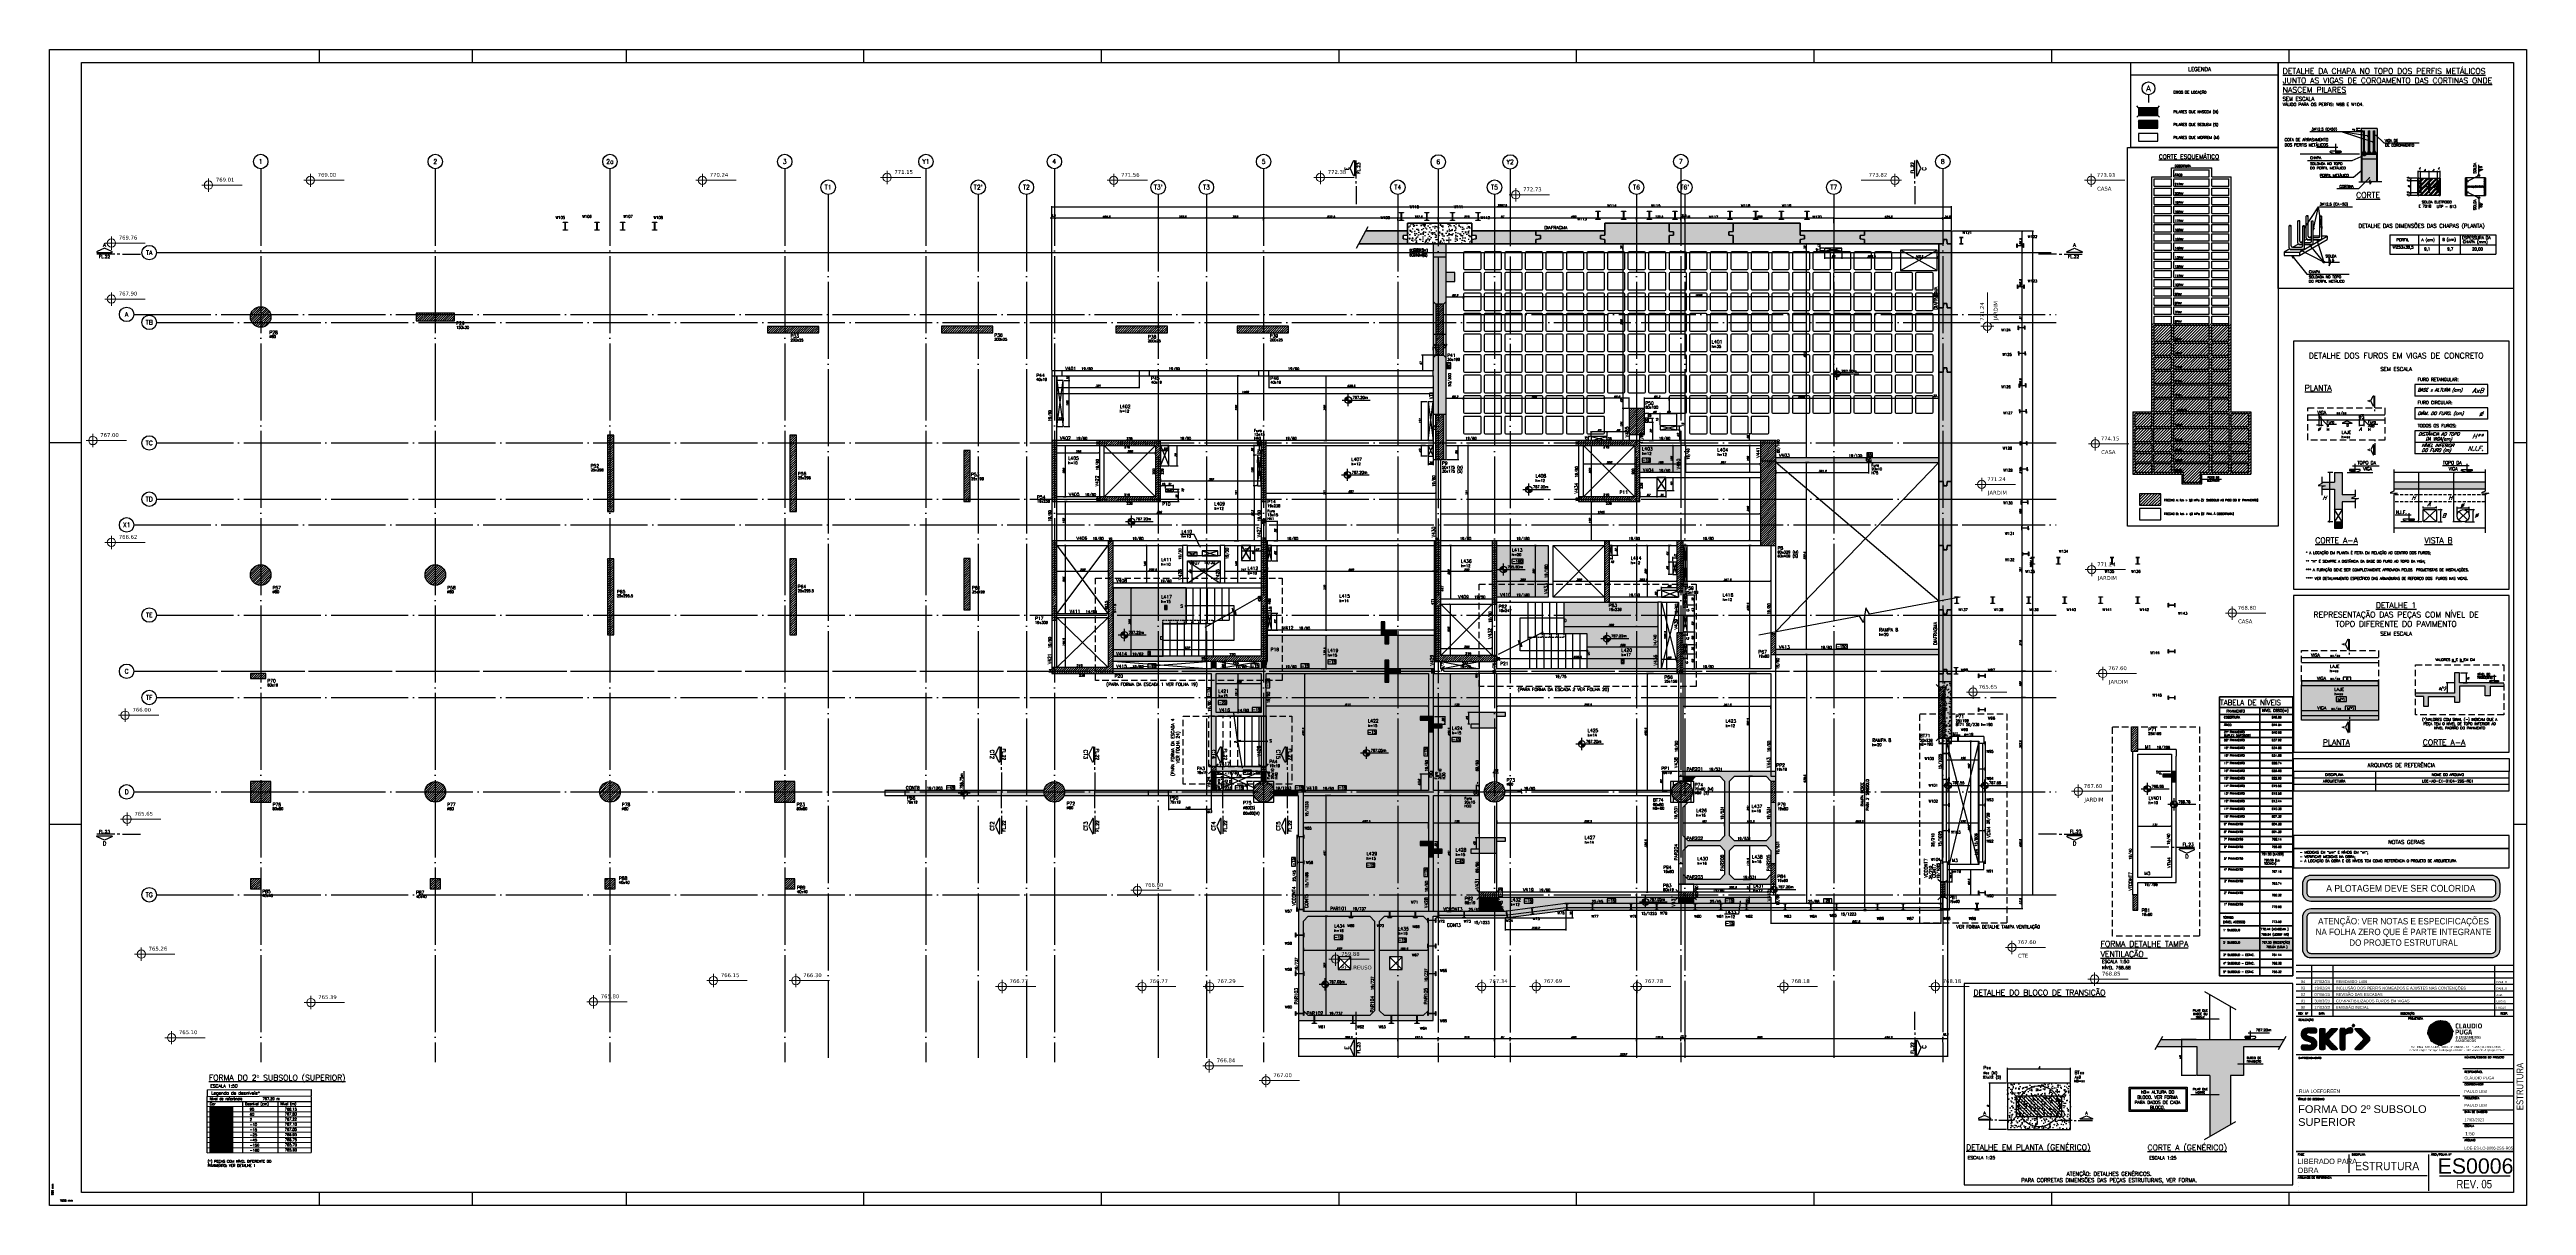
# Model space of a CAD drawing. Header units: millimetres. Extents: x -4122 to 5523, y -2094 to 2406.
import ezdxf
from ezdxf import colors
from ezdxf.entities.mleader import LeaderData, LeaderLine
from ezdxf.enums import TextEntityAlignment as Align
from ezdxf.math import Vec2, Vec3

# ---------------------------------------------------------------- set-up
doc = ezdxf.new("R2010")
doc.units = ezdxf.units.MM
doc.header["$LTSCALE"] = 50
for name, pattern in [('DASHED', [0.75, 0.5, -0.25]), ('EIXO', [6.8, 6, -0.4, 0, -0.4]), ('HIDDEN', [0.375, 0.25, -0.125])]:
    doc.linetypes.add(name, pattern=pattern)
for name, color, linetype in [('251', 5, 'Continuous'), ('6', 6, 'Continuous'), ('AR-TEXTO_REGUA 120_1-200', 4, 'Continuous'), ('CARIMBO', 7, 'Continuous'), ('CB', 7, 'Continuous'), ('F-AUX', 2, 'Continuous'), ('F-AUX-RED', 1, 'Continuous'), ('F-AUX-YELLOW', 2, 'Continuous'), ('F-BLOCOS', 3, 'Continuous'), ('F-BLOCOS-DIM', 2, 'Continuous'), ('F-BLOCOS-HACH', 1, 'Continuous'), ('F-BLOCOS-NOME', 3, 'Continuous'), ('F-CORTE', 4, 'Continuous'), ('F-CORTE-INDICAÇÃO', 4, 'Continuous'), ('F-COTAS', 106, 'Continuous'), ('F-COTAS-FUROS', 50, 'Continuous'), ('F-CUBETA', 1, 'Continuous'), ('F-DESNIVEL-1', 254, 'Continuous'), ('F-DESNIVEL-7', 40, 'Continuous'), ('F-DESNIVEL-8', 11, 'Continuous'), ('F-DESNIVEL-9', 252, 'Continuous'), ('F-DET_LINHA', 1, 'Continuous'), ('F-DET_TEXTO', 3, 'Continuous'), ('F-EIXO', 12, 'EIXO'), ('F-ESC-PROJ', 1, 'Continuous'), ('F-ESCADAS', 2, 'Continuous'), ('F-FERRO', 1, 'Continuous'), ('F-FURO-PAREDE', 2, 'HIDDEN'), ('F-FURO-PAREDE-TEXTOS', 2, 'Continuous'), ('F-FUROS', 2, 'HIDDEN'), ('F-HACHURA', 1, 'Continuous'), ('F-HACHURA-DET', 1, 'Continuous'), ('F-LAJES', 3, 'Continuous'), ('F-LAJES-DIM', 2, 'Continuous'), ('F-LAJES-NOME', 4, 'Continuous'), ('F-LEADER', 1, 'Continuous'), ('F-LOGO', 7, 'Continuous'), ('F-MARGEM', 1, 'Continuous'), ('F-METÁLICA', 4, 'Continuous'), ('F-NÍVEL-PLANTA', 2, 'Continuous'), ('F-NÍVEL-VISTA', 2, 'Continuous'), ('F-PARC-DIM', 2, 'Continuous'), ('F-PARC-NOME', 4, 'Continuous'), ('F-PERFIL - W310x52', 4, 'Continuous'), ('F-PERFIL- W250x32.7', 4, 'Continuous'), ('F-PERFIL- W250x38.5', 4, 'Continuous'), ('F-PILARES', 170, 'Continuous'), ('F-PILARES-DIM', 172, 'Continuous'), ('F-PILARES-HACH', 174, 'Continuous'), ('F-PILARES-M', 170, 'Continuous'), ('F-PILARES-N', 170, 'Continuous'), ('F-PILARES-NASCE', 4, 'Continuous'), ('F-PILARES-NOME', 170, 'Continuous'), ('F-PILARES-S', 170, 'Continuous'), ('F-PILARES-V', 170, 'Continuous'), ('F-SOLIDO', 71, 'Continuous'), ('F-SOLIDO-CORTE', 71, 'Continuous'), ('F-SOLIDO-EST', 252, 'Continuous'), ('F-SOLIDO-VIGAS', 252, 'Continuous'), ('F-TABELA-NÍVEIS', 1, 'Continuous'), ('F-TEXTO', 6, 'Continuous'), ('F-TEXTO-CYAN', 4, 'Continuous'), ('F-TEXTO-GREEN', 3, 'Continuous'), ('F-TEXTO-MAGENTA', 6, 'Continuous'), ('F-TEXTO-YELLOW', 2, 'Continuous'), ('F-VIGAS', 3, 'Continuous'), ('F-VIGAS-DIM', 2, 'Continuous'), ('F-VIGAS-NOME', 4, 'Continuous'), ('F-VISTA', 2, 'Continuous'), ('F-VÃO', 1, 'Continuous'), ('logo', 10, 'Continuous')]:
    doc.layers.add(name, color=color, linetype=linetype)
for name, color, linetype, lineweight in [('A-ANNO-NOTE', 253, 'Continuous', 9), ('ARQ-ANO-TXT', 2, 'Continuous', 9), ('ARQ-DET', 1, 'Continuous', 9), ('TERRENO', 3, 'Continuous', 30)]:
    doc.layers.add(name, color=color, linetype=linetype, lineweight=lineweight)
for name, color, linetype, true_color in [('F-DESNIVEL-2', 254, 'Continuous', 0xffd1e8), ('F-DESNIVEL-3', 254, 'Continuous', 0xd5c7ff), ('F-DESNIVEL-4', 254, 'Continuous', 0xc3f1b6), ('F-DESNIVEL-5', 141, 'Continuous', 0xadd6ff), ('F-DESNIVEL-6', 254, 'Continuous', 0xffdebd)]:
    doc.layers.add(name, color=color, linetype=linetype, true_color=true_color)
doc.styles.add('100-RL-R080', font='arial.ttf', dxfattribs={"width": 0.9, "height": 20})
doc.styles.add('5385-ARQ-PB-BAS-PLA-TER-TORRE-A-106-TXT$0$R60-75', font='simplex.shx', dxfattribs={"height": 0.1125})
doc.styles.add('8718-AE-BARR-FORM-R09$0$ROMANS', font='simplex.shx', dxfattribs={"oblique": 20})
doc.styles.add('AR-REF', font='arial.ttf')
doc.styles.add('CONT-TITULO', font='arial.ttf')
doc.styles.add('CP-TEXT-INCL', font='simplex.shx', dxfattribs={"oblique": 20})
doc.styles.add('CP-TEXTO', font='simplex.shx')
doc.styles.add('Graphite Light Narrow', font='')
doc.styles.add('MCP', font='simplex.shx')
doc.styles.add('NFOLHA', font='ARIALN.TTF')
doc.styles.add('R80R', font='simplex.shx', dxfattribs={"width": 1.05})
doc.styles.add('REGUA-120-esc1_200', font='simplex.shx', dxfattribs={"height": 0.6})
doc.styles.add('ROMANS', font='simplex.shx')
doc.styles.get("Standard").update_dxf_attribs({"font": 'txt.shx'})
doc.styles.add('STYLE3', font='simplex.shx')
doc.styles.add('TITULO DESENHO', font='arial.ttf', dxfattribs={"width": 1.02})
doc.styles.add('Verdana_3', font='verdana.ttf', dxfattribs={"height": 20})
doc.styles.get('Graphite Light Narrow').set_extended_font_data('Graphite Light Narrow')
doc.dimstyles.new('CP-COTAS-50', dxfattribs={"dimscale": 0.64, "dimtxt": 12.5, "dimasz": 5, "dimexe": 5, "dimexo": 5, "dimgap": 2.5, "dimtad": 1, "dimdec": 1, "dimdsep": 46, "dimtxsty": 'CP-TEXT-INCL', "dimblk1": 'DOT', "dimblk2": 'DOT', "dimsah": 1, "dimcen": 9, "dimclrd": 256, "dimclre": 256, "dimclrt": 256, "dimadec": 0, "dimazin": 0, "dimtfac": 1, "dimtdec": 1, "dimtmove": 2, "dimatfit": 3, "dimldrblk": 'DOT', "dimfxl": 5, "dimtolj": 1, "dimarcsym": 0})
doc.dimstyles.new('CP-COTAS-75', dxfattribs={"dimscale": 0.8, "dimtxt": 18.75, "dimasz": 7.5, "dimexe": 7.5, "dimexo": 7.5, "dimgap": 3.75, "dimtad": 1, "dimdsep": 46, "dimtxsty": 'CP-TEXT-INCL', "dimblk1": 'DOT', "dimblk2": 'DOT', "dimsah": 1, "dimcen": 13.5, "dimclrd": 256, "dimclre": 256, "dimclrt": 256, "dimadec": 0, "dimazin": 0, "dimtfac": 1, "dimtofl": 0, "dimtmove": 2, "dimatfit": 3, "dimldrblk": 'DOT', "dimfxl": 7.5, "dimtolj": 1, "dimarcsym": 0})
pattern_1 = [(45, (0, 0), (-4.419417, 4.419417), [])]
pattern_2 = [(45, (9573.7086, 2944.029), (-1.767767, 1.767767), [])]
pattern_3 = [(45, (749.699, -50.499), (-4.419417, 4.419417), [])]
pattern_4 = [(35, (-1987.5182, 167.7012), (-0.60642803, 0.86606898), [])]
pattern_5 = [(135, (8868.2965, 5933.8304), (-1.1214095, -1.1214095), [])]

# ---------------------------------------------------------------- blocks, each defined once
blk = doc.blocks.new('A0-4L_900')
at = {"layer": 'F-MARGEM', "color": 2}
for p, q in [((21, 90), (21, 89)), ((32.95, 89), (32.95, 90)), ((44.9, 90), (44.9, 89)), ((63.4, 90), (63.4, 89)), ((81.9, 90), (81.9, 89)), ((100.4, 90), (100.4, 89)), ((118.9, 90), (118.9, 89)), ((137.4, 90), (137.4, 89)), ((155.9, 90), (155.9, 89)), ((174.4, 90), (174.4, 89)), ((0, 59.4), (2.5, 59.4)), ((191.9, 59.4), (192.9, 59.4)), ((0, 29.7), (2.5, 29.7)), ((191.9, 29.7), (192.9, 29.7)), ((21, 1), (21, 0)), ((32.95, 0), (32.95, 1)), ((44.9, 1), (44.9, 0)), ((63.4, 1), (63.4, 0)), ((81.9, 1), (81.9, 0)), ((100.4, 1), (100.4, 0)), ((118.9, 1), (118.9, 0)), ((137.4, 1), (137.4, 0)), ((155.9, 1), (155.9, 0)), ((174.4, 1), (174.4, 0))]:
    blk.add_line(p, q, dxfattribs=at)
blk.add_lwpolyline([(0, 0), (0, 90), (192.9, 90), (192.9, 0)], close=True, dxfattribs=at)
at = {"layer": 'F-MARGEM', "color": 7}
blk.add_lwpolyline([(2.5, 89), (191.9, 89), (191.9, 1), (2.5, 1)], close=True, dxfattribs=at)
at = {"layer": 'F-MARGEM', "color": 1, "style": 'ROMANS'}
blk.add_text('900 mm', height=0.152, rotation=90, dxfattribs=at).set_placement((0.3, 0.8))
blk.add_text('1929 mm', height=0.152, dxfattribs=at).set_placement((0.8, 0.3))
blk = doc.blocks.new('NOTA INICIAL - EST. - CP')
at = {"layer": 'F-HACHURA-DET'}
h = blk.add_hatch(color=253, dxfattribs=at)
h.paths.add_polyline_path([(2188.1, 1658), (2188.1, 1691.3, 0.414214), (2154.8, 1724.7), (1451.5, 1724.7, 0.414214), (1418.1, 1691.3), (1418.1, 1658, 0.414214), (1451.5, 1624.7), (2154.8, 1624.7, 0.414214)], flags=17)
h.paths.add_polyline_path([(2154.8, 1641.3), (1451.5, 1641.3, -0.414214), (1434.8, 1658), (1434.8, 1691.3, -0.414214), (1451.5, 1708), (2154.8, 1708, -0.414214), (2171.5, 1691.3), (2171.5, 1658, -0.414214)], flags=16)
h.paths.add_polyline_path([(1503.9, 1654), (2099, 1654), (2099, 1695.4), (1503.9, 1695.4)], flags=8)
h = blk.add_hatch(color=253, dxfattribs=at)
h.paths.add_polyline_path([(2188.1, 1561.3, 0.414214), (2154.8, 1594.7), (1451.5, 1594.7, 0.414214), (1418.1, 1561.3), (1418.1, 1438, 0.414214), (1451.5, 1404.7), (2154.8, 1404.7, 0.414214), (2188.1, 1438)], flags=17)
h.paths.add_polyline_path([(2171.5, 1438, -0.414214), (2154.8, 1421.3), (1451.5, 1421.3, -0.414214), (1434.8, 1438), (1434.8, 1561.3, -0.414214), (1451.5, 1578), (2154.8, 1578, -0.414214), (2171.5, 1561.3)], flags=16)
h.paths.add_polyline_path([(1463, 1430.9), (2160.1, 1430.9), (2160.1, 1572.5), (1463, 1572.5)], flags=8)
at = {"layer": 'F-DET_LINHA'}
for points in [[(1451.5, 1624.7), (2154.8, 1624.7, 0.414214), (2188.1, 1658), (2188.1, 1691.3, 0.414214), (2154.8, 1724.7), (1451.5, 1724.7, 0.414214), (1418.1, 1691.3), (1418.1, 1658, 0.414214)], [(1451.5, 1641.3), (2154.8, 1641.3, 0.414214), (2171.5, 1658), (2171.5, 1691.3, 0.414214), (2154.8, 1708), (1451.5, 1708, 0.414214), (1434.8, 1691.3), (1434.8, 1658, 0.414214)], [(1451.5, 1404.7), (2154.8, 1404.7, 0.414214), (2188.1, 1438), (2188.1, 1561.3, 0.414214), (2154.8, 1594.7), (1451.5, 1594.7, 0.414214), (1418.1, 1561.3), (1418.1, 1438, 0.414214)], [(1451.5, 1421.3), (2154.8, 1421.3, 0.414214), (2171.5, 1438), (2171.5, 1561.3, 0.414214), (2154.8, 1578), (1451.5, 1578, 0.414214), (1434.8, 1561.3), (1434.8, 1438, 0.414214)]]:
    blk.add_lwpolyline(points, format="xyb", close=True, dxfattribs=at)
at = {"layer": 'F-TEXTO-CYAN', "style": '100-RL-R080', "width": 0.9}
blk.add_text('A PLOTAGEM DEVE SER COLORIDA', height=26.667, dxfattribs=at).set_placement((1801.5, 1674.7), align=Align.MIDDLE_CENTER)
at = {"layer": 'F-TEXTO-CYAN', "insert": (1811.9, 1504.7), "char_height": 25, "attachment_point": 5, "style": '100-RL-R080'}
blk.add_mtext_dynamic_manual_height_columns('ATENÇÃO: VER NOTAS E ESPECIFICAÇÕES NA FOLHA ZERO QUE É PARTE INTEGRANTE DO PROJETO ESTRUTURAL', width=693.613, gutter_width=12.5, heights=[137], dxfattribs=at)
blk = doc.blocks.new('*U9')
at = {"layer": 'F-LAJES-DIM', "color": 1}
blk.add_lwpolyline([(0, 0), (40, 0), (40, 18), (0, 18)], close=True, dxfattribs=at)
at = {"layer": 'F-LAJES-DIM', "style": 'MCP'}
blk.add_attdef('DIM', text='', height=10, dxfattribs=at).set_placement((20, 8), align=Align.MIDDLE_CENTER)
blk = doc.blocks.new('*U10')
at = {"layer": 'F-LAJES-DIM', "color": 1}
blk.add_lwpolyline([(0, 0), (29.4, 0), (29.4, 13), (0, 13)], close=True, dxfattribs=at)
at = {"layer": 'F-LAJES-DIM', "style": 'MCP'}
blk.add_attdef('DIM', text='', height=10, dxfattribs=at).set_placement((14.7, 8), align=Align.MIDDLE_CENTER)
blk = doc.blocks.new('_DOT')
at = {"color": 0, "linetype": 'ByBlock'}
blk.add_line((-0.5, 0), (-1, 0), dxfattribs=at)
at = {"color": 0, "linetype": 'ByBlock', "const_width": 0.5}
blk.add_lwpolyline([(-0.25, 0, 1), (0.25, 0, 1)], format="xyb", close=True, dxfattribs=at)
blk = doc.blocks.new('*U11')
at = {"layer": 'F-LAJES-DIM', "color": 1}
blk.add_lwpolyline([(0, 0), (40.2, 0), (40.2, 18), (0, 18)], close=True, dxfattribs=at)
at = {"layer": 'F-LAJES-DIM', "style": 'MCP'}
blk.add_attdef('DIM', text='', height=10, dxfattribs=at).set_placement((20.1, 8), align=Align.MIDDLE_CENTER)
blk = doc.blocks.new('*D12')
at = {"layer": 'DEFPOINTS', "color": 0, "transparency": 16777216}
for p in [(5120.8, 614.6), (5171.9, 621.1), (5171.9, 614.6)]:
    blk.add_point(p, dxfattribs=at)
at = {"layer": 'F-COTAS', "lineweight": -2, "transparency": 16777216}
for p, q in [((5120.8, 620.6), (5120.8, 627.1)), ((5126.8, 621.1), (5165.9, 621.1)), ((5171.9, 620.6), (5171.9, 627.1))]:
    blk.add_line(p, q, dxfattribs=at)
at = {"layer": 'F-COTAS', "lineweight": -2, "transparency": 16777216, "xscale": 6, "yscale": 6, "zscale": 6, "rotation": 180}
blk.add_blockref('_DOT', (5120.8, 621.1), dxfattribs=at)
at = {"layer": 'F-COTAS', "lineweight": -2, "transparency": 16777216, "xscale": 6, "yscale": 6, "zscale": 6}
blk.add_blockref('_DOT', (5171.9, 621.1), dxfattribs=at)
blk = doc.blocks.new('*D13')
at = {"layer": 'DEFPOINTS', "color": 0, "transparency": 16777216}
for p in [(5120.8, 759.4), (5102.9, 566.8), (5120.8, 566.8)]:
    blk.add_point(p, dxfattribs=at)
at = {"layer": 'F-COTAS', "lineweight": -2, "transparency": 16777216}
for p, q in [((5114.8, 759.4), (5096.9, 759.4)), ((5102.9, 753.4), (5102.9, 572.8)), ((5114.8, 566.8), (5096.9, 566.8))]:
    blk.add_line(p, q, dxfattribs=at)
at = {"layer": 'F-COTAS', "lineweight": -2, "transparency": 16777216, "xscale": 6, "yscale": 6, "zscale": 6}
for p, rotation in [((5102.9, 759.4), 90), ((5102.9, 566.8), 270)]:
    blk.add_blockref('_DOT', p, dxfattribs=dict(at, rotation=rotation))
blk = doc.blocks.new('*D14')
at = {"layer": 'DEFPOINTS', "color": 0, "transparency": 16777216}
for p in [(5171.9, 614.6), (5188.9, 614.6), (5171.9, 566.8)]:
    blk.add_point(p, dxfattribs=at)
at = {"layer": 'F-COTAS', "lineweight": -2, "transparency": 16777216}
for p, q in [((5177.9, 614.6), (5194.9, 614.6)), ((5188.9, 572.8), (5188.9, 608.6)), ((5177.9, 566.8), (5194.9, 566.8))]:
    blk.add_line(p, q, dxfattribs=at)
at = {"layer": 'F-COTAS', "lineweight": -2, "transparency": 16777216, "xscale": 6, "yscale": 6, "zscale": 6}
for p, rotation in [((5188.9, 614.6), 90), ((5188.9, 566.8), 270)]:
    blk.add_blockref('_DOT', p, dxfattribs=dict(at, rotation=rotation))
blk = doc.blocks.new('*D15')
at = {"layer": 'DEFPOINTS', "color": 0, "transparency": 16777216}
for p in [(4775.3, 759.4), (4755.8, 566.8), (4775.3, 566.8)]:
    blk.add_point(p, dxfattribs=at)
at = {"layer": 'F-COTAS', "lineweight": -2, "transparency": 16777216}
for p, q in [((4769.3, 759.4), (4749.8, 759.4)), ((4755.8, 753.4), (4755.8, 572.8)), ((4769.3, 566.8), (4749.8, 566.8))]:
    blk.add_line(p, q, dxfattribs=at)
at = {"layer": 'F-COTAS', "lineweight": -2, "transparency": 16777216, "xscale": 6, "yscale": 6, "zscale": 6}
for p, rotation in [((4755.8, 759.4), 90), ((4755.8, 566.8), 270)]:
    blk.add_blockref('_DOT', p, dxfattribs=dict(at, rotation=rotation))
blk = doc.blocks.new('*D16')
at = {"layer": 'DEFPOINTS', "color": 0, "transparency": 16777216}
for p in [(5276.4, 614.6), (5315.1, 614.6), (5276.4, 566.8)]:
    blk.add_point(p, dxfattribs=at)
at = {"layer": 'F-COTAS', "lineweight": -2, "transparency": 16777216}
for p, q in [((5282.4, 614.6), (5321.1, 614.6)), ((5315.1, 572.8), (5315.1, 608.6)), ((5282.4, 566.8), (5321.1, 566.8))]:
    blk.add_line(p, q, dxfattribs=at)
at = {"layer": 'F-COTAS', "lineweight": -2, "transparency": 16777216, "xscale": 6, "yscale": 6, "zscale": 6}
for p, rotation in [((5315.1, 614.6), 90), ((5315.1, 566.8), 270)]:
    blk.add_blockref('_DOT', p, dxfattribs=dict(at, rotation=rotation))
blk = doc.blocks.new('logo skr')
at = {"layer": 'logo'}
h = blk.add_hatch(color=7, dxfattribs=at)
edge = h.paths.add_edge_path()
edge.add_spline(control_points=[(1.76, 2.67), (1.78, 2.67), (1.81, 2.66), (1.86, 2.64), (1.91, 2.63), (1.97, 2.61), (2.02, 2.6), (2.08, 2.58), (2.14, 2.56), (2.2, 2.54), (2.26, 2.52), (2.32, 2.5), (2.38, 2.47), (2.44, 2.45), (2.51, 2.42), (2.57, 2.39), (2.63, 2.36), (2.73, 2.3), (2.86, 2.21), (3, 2.06), (3.12, 1.91), (3.21, 1.74), (3.27, 1.56), (3.3, 1.38), (3.32, 1.19), (3.3, 1), (3.27, 0.82), (3.21, 0.65), (3.12, 0.48), (3.02, 0.33), (2.89, 0.19), (2.74, 0.08), (2.57, -0.01), (2.42, -0.06), (2.29, -0.09), (2.17, -0.1), (2.04, -0.11), (1.89, -0.12), (1.74, -0.13), (1.57, -0.13), (1.4, -0.13), (1.23, -0.14), (1.06, -0.14), (0.9, -0.13), (0.75, -0.13), (0.62, -0.13), (0.5, -0.13), (0.4, -0.12), (0.32, -0.12), (0.25, -0.12), (0.19, -0.11), (0.11, -0.08), (0.06, -0.05), (0.01, -0.01), (-0.03, 0.04), (-0.06, 0.09), (-0.08, 0.14), (-0.09, 0.2), (-0.1, 0.26), (-0.11, 0.32), (-0.11, 0.37), (-0.1, 0.43), (-0.1, 0.48), (-0.1, 0.52), (-0.09, 0.56), (-0.09, 0.59), (-0.09, 0.62), (-0.08, 0.65), (-0.07, 0.67), (-0.06, 0.7), (-0.04, 0.72), (-0.03, 0.75), (-0.01, 0.77), (0.02, 0.79), (0.04, 0.81), (0.07, 0.83), (0.1, 0.85), (0.13, 0.86), (0.16, 0.87), (0.19, 0.88), (0.23, 0.88), (0.27, 0.89), (0.32, 0.88), (0.38, 0.88), (0.46, 0.88), (0.55, 0.88), (0.66, 0.87), (0.77, 0.87), (0.88, 0.86), (1, 0.85), (1.12, 0.85), (1.24, 0.84), (1.35, 0.83), (1.45, 0.83), (1.54, 0.82), (1.62, 0.82), (1.69, 0.82), (1.74, 0.82), (1.78, 0.82), (1.81, 0.82), (1.85, 0.82), (1.88, 0.83), (1.91, 0.84), (1.94, 0.85), (1.97, 0.86), (2, 0.88), (2.03, 0.9), (2.05, 0.93), (2.08, 0.95), (2.1, 0.98), (2.12, 1.01), (2.13, 1.05), (2.15, 1.09), (2.16, 1.14), (2.16, 1.2), (2.16, 1.27), (2.14, 1.33), (2.11, 1.39), (2.06, 1.44), (2.01, 1.49), (1.95, 1.54), (1.88, 1.58), (1.8, 1.62), (1.71, 1.66), (1.62, 1.7), (1.52, 1.74), (1.42, 1.77), (1.31, 1.8), (1.21, 1.83), (1.12, 1.86), (1.05, 1.88), (1, 1.89), (0.95, 1.9), (0.9, 1.92), (0.86, 1.93), (0.81, 1.95), (0.76, 1.97), (0.71, 1.99), (0.66, 2.01), (0.61, 2.04), (0.56, 2.07), (0.51, 2.1), (0.46, 2.13), (0.41, 2.17), (0.36, 2.21), (0.28, 2.27), (0.18, 2.38), (0.08, 2.52), (0, 2.67), (-0.06, 2.84), (-0.1, 3), (-0.12, 3.17), (-0.11, 3.35), (-0.09, 3.52), (-0.05, 3.68), (0.02, 3.84), (0.1, 3.99), (0.2, 4.12), (0.33, 4.25), (0.47, 4.35), (0.63, 4.44), (0.78, 4.49), (0.91, 4.51), (1.03, 4.53), (1.16, 4.54), (1.3, 4.55), (1.46, 4.56), (1.63, 4.56), (1.8, 4.56), (1.97, 4.57), (2.13, 4.56), (2.3, 4.56), (2.45, 4.56), (2.58, 4.56), (2.7, 4.55), (2.8, 4.55), (2.88, 4.55), (2.95, 4.54), (3.01, 4.53), (3.08, 4.51), (3.14, 4.48), (3.19, 4.44), (3.23, 4.39), (3.26, 4.34), (3.28, 4.28), (3.29, 4.23), (3.3, 4.17), (3.31, 4.11), (3.31, 4.05), (3.3, 4), (3.3, 3.95), (3.3, 3.9), (3.29, 3.86), (3.29, 3.83), (3.29, 3.8), (3.28, 3.78), (3.27, 3.75), (3.26, 3.73), (3.24, 3.7), (3.23, 3.68), (3.21, 3.65), (3.18, 3.63), (3.16, 3.61), (3.13, 3.6), (3.1, 3.58), (3.07, 3.57), (3.04, 3.56), (3.01, 3.55), (2.97, 3.54), (2.93, 3.54), (2.88, 3.54), (2.82, 3.54), (2.74, 3.55), (2.65, 3.55), (2.54, 3.55), (2.43, 3.56), (2.32, 3.57), (2.2, 3.57), (2.08, 3.58), (1.96, 3.59), (1.85, 3.59), (1.75, 3.6), (1.66, 3.6), (1.58, 3.61), (1.51, 3.61), (1.46, 3.61), (1.42, 3.61), (1.39, 3.61), (1.35, 3.6), (1.32, 3.6), (1.29, 3.59), (1.26, 3.58), (1.23, 3.56), (1.2, 3.54), (1.17, 3.52), (1.14, 3.5), (1.12, 3.47), (1.1, 3.44), (1.08, 3.41), (1.07, 3.38), (1.05, 3.34), (1.04, 3.29), (1.04, 3.24), (1.04, 3.19), (1.05, 3.15), (1.06, 3.1), (1.08, 3.06), (1.11, 3.01), (1.15, 2.97), (1.19, 2.93), (1.24, 2.9), (1.3, 2.86), (1.36, 2.83), (1.43, 2.79), (1.5, 2.76), (1.58, 2.73), (1.67, 2.7), (1.73, 2.68), (1.76, 2.67)], knot_values=[0, 0, 0, 0, 0.050006, 0.102092, 0.15617, 0.212119, 0.269862, 0.329262, 0.390241, 0.452684, 0.516548, 0.581716, 0.648157, 0.715799, 0.784639, 0.854638, 0.925811, 0.998171, 1.204417, 1.402246, 1.594745, 1.784152, 1.971989, 2.159064, 2.34571, 2.531871, 2.717398, 2.902063, 3.085899, 3.269284, 3.453168, 3.639231, 3.829987, 4.02878, 4.122668, 4.237838, 4.371055, 4.518926, 4.677952, 4.844664, 5.015514, 5.186959, 5.355432, 5.517389, 5.66927, 5.80751, 5.928526, 6.028775, 6.104675, 6.152669, 6.235568, 6.308569, 6.374507, 6.436097, 6.495513, 6.554341, 6.613384, 6.672844, 6.732354, 6.791261, 6.848595, 6.903254, 6.953967, 6.999416, 7.038212, 7.068978, 7.095451, 7.122455, 7.150099, 7.178434, 7.207485, 7.237239, 7.267667, 7.298756, 7.330458, 7.362733, 7.395575, 7.428967, 7.462946, 7.497545, 7.532844, 7.568931, 7.615531, 7.680437, 7.76106, 7.854771, 7.958967, 8.071005, 8.188273, 8.308127, 8.427979, 8.545167, 8.657086, 8.761093, 8.85459, 8.934924, 8.999494, 9.045656, 9.08153, 9.116888, 9.151745, 9.186109, 9.22005, 9.253637, 9.287025, 9.320371, 9.353933, 9.387974, 9.422803, 9.458785, 9.496269, 9.535646, 9.577296, 9.621598, 9.691087, 9.756307, 9.82012, 9.885119, 9.953245, 10.025879, 10.103769, 10.187244, 10.276295, 10.370742, 10.470205, 10.574237, 10.682268, 10.793717, 10.907939, 11.024301, 11.071739, 11.120268, 11.169821, 11.22038, 11.271881, 11.324341, 11.377731, 11.432089, 11.487394, 11.543736, 11.601155, 11.659758, 11.719609, 11.780879, 11.843673, 11.908202, 12.086857, 12.262238, 12.435676, 12.60806, 12.779843, 12.951248, 13.12226, 13.292838, 13.462913, 13.632644, 13.802393, 13.972934, 14.145494, 14.321846, 14.504319, 14.695748, 14.789576, 14.904605, 15.037696, 15.185458, 15.344461, 15.51118, 15.682082, 15.853603, 16.022219, 16.184323, 16.336371, 16.474757, 16.595938, 16.696296, 16.772271, 16.820278, 16.903202, 16.976211, 17.042166, 17.103729, 17.163167, 17.221984, 17.281033, 17.340472, 17.4, 17.458906, 17.516256, 17.5709, 17.62162, 17.66707, 17.705875, 17.736627, 17.76312, 17.790124, 17.817762, 17.84609, 17.875142, 17.904893, 17.935327, 17.966417, 17.998121, 18.030396, 18.063235, 18.096642, 18.130619, 18.165223, 18.200522, 18.236632, 18.283207, 18.348114, 18.428729, 18.522447, 18.626628, 18.738674, 18.855942, 18.975813, 19.095647, 19.212835, 19.324747, 19.42877, 19.522251, 19.602602, 19.667171, 19.71335, 19.74924, 19.784706, 19.819714, 19.854277, 19.888407, 19.922187, 19.955739, 19.989242, 20.022907, 20.057001, 20.091846, 20.127786, 20.165221, 20.20453, 20.246117, 20.290386, 20.34199, 20.391142, 20.438938, 20.486527, 20.535073, 20.585576, 20.638967, 20.695972, 20.757204, 20.823077, 20.893977, 20.970112, 21.051732, 21.138926, 21.231843, 21.330519, 21.330519, 21.330519, 21.330519], degree=3, periodic=1)
h = blk.add_hatch(color=7, dxfattribs=at)
edge = h.paths.add_edge_path()
edge.add_spline(control_points=[(5.81, 2.17), (5.81, 2.17), (5.81, 2.17), (5.81, 2.17), (5.81, 2.18), (5.81, 2.18), (5.81, 2.18), (5.81, 2.18), (5.8, 2.18), (5.8, 2.19), (5.8, 2.19), (5.8, 2.19), (5.8, 2.19), (5.8, 2.2), (5.79, 2.2), (5.79, 2.21), (5.79, 2.21), (5.79, 2.21), (5.79, 2.22), (5.79, 2.22), (5.79, 2.22), (5.8, 2.23), (5.8, 2.23), (5.8, 2.23), (5.8, 2.24), (5.8, 2.24), (5.8, 2.24), (5.8, 2.24), (5.81, 2.25), (5.81, 2.25), (5.81, 2.25), (5.81, 2.25), (5.81, 2.25), (5.82, 2.26), (5.84, 2.28), (5.9, 2.34), (5.98, 2.43), (6.1, 2.55), (6.23, 2.69), (6.38, 2.84), (6.54, 3.01), (6.71, 3.19), (6.88, 3.37), (7.05, 3.55), (7.21, 3.72), (7.36, 3.87), (7.48, 4.01), (7.59, 4.13), (7.66, 4.22), (7.72, 4.28), (7.74, 4.33), (7.76, 4.37), (7.76, 4.41), (7.76, 4.44), (7.74, 4.47), (7.72, 4.49), (7.69, 4.51), (7.66, 4.52), (7.63, 4.53), (7.6, 4.53), (7.57, 4.54), (7.54, 4.54), (7.51, 4.54), (7.49, 4.54), (7.48, 4.54), (7.47, 4.54), (7.46, 4.54), (7.45, 4.54), (7.42, 4.54), (7.39, 4.54), (7.35, 4.54), (7.3, 4.54), (7.25, 4.54), (7.2, 4.54), (7.14, 4.54), (7.08, 4.54), (7.02, 4.54), (6.96, 4.54), (6.9, 4.54), (6.85, 4.54), (6.8, 4.54), (6.76, 4.54), (6.72, 4.54), (6.68, 4.54), (6.65, 4.54), (6.62, 4.53), (6.59, 4.53), (6.57, 4.52), (6.54, 4.51), (6.52, 4.5), (6.5, 4.49), (6.48, 4.48), (6.46, 4.46), (6.44, 4.45), (6.42, 4.44), (6.4, 4.42), (6.38, 4.4), (6.36, 4.38), (6.33, 4.35), (6.27, 4.29), (6.2, 4.22), (6.12, 4.13), (6.02, 4.03), (5.91, 3.91), (5.8, 3.8), (5.68, 3.67), (5.57, 3.55), (5.46, 3.44), (5.35, 3.33), (5.26, 3.23), (5.19, 3.16), (5.13, 3.09), (5.1, 3.07), (5.07, 3.02), (5.07, 3.05), (5.07, 3.07), (5.07, 3.11), (5.07, 3.17), (5.07, 3.23), (5.07, 3.31), (5.07, 3.39), (5.07, 3.48), (5.07, 3.58), (5.07, 3.67), (5.07, 3.77), (5.07, 3.87), (5.07, 3.96), (5.07, 4.05), (5.07, 4.13), (5.07, 4.19), (5.07, 4.23), (5.07, 4.26), (5.07, 4.28), (5.06, 4.31), (5.06, 4.33), (5.05, 4.36), (5.04, 4.39), (5.03, 4.42), (5.01, 4.44), (4.99, 4.47), (4.97, 4.49), (4.94, 4.51), (4.91, 4.52), (4.87, 4.53), (4.83, 4.54), (4.79, 4.54), (4.75, 4.54), (4.71, 4.54), (4.68, 4.54), (4.64, 4.54), (4.61, 4.54), (4.57, 4.54), (4.54, 4.54), (4.51, 4.54), (4.47, 4.54), (4.44, 4.54), (4.4, 4.54), (4.36, 4.54), (4.32, 4.54), (4.29, 4.54), (4.24, 4.54), (4.2, 4.54), (4.16, 4.54), (4.12, 4.53), (4.09, 4.52), (4.06, 4.51), (4.03, 4.49), (4.01, 4.46), (3.99, 4.44), (3.97, 4.42), (3.96, 4.39), (3.95, 4.36), (3.94, 4.33), (3.93, 4.31), (3.93, 4.28), (3.92, 4.26), (3.92, 4.23), (3.92, 4.22), (3.92, 4.21)], knot_values=[0, 0, 0, 0, 0.00015, 0.000599, 0.001305, 0.002259, 0.003407, 0.00474, 0.006223, 0.007833, 0.009536, 0.01132, 0.013151, 0.015024, 0.016905, 0.018798, 0.020689, 0.022586, 0.024431, 0.026243, 0.02802, 0.029773, 0.031488, 0.033163, 0.034786, 0.03635, 0.037832, 0.039222, 0.040503, 0.041655, 0.042655, 0.043486, 0.044129, 0.044563, 0.058868, 0.099426, 0.162686, 0.245108, 0.343144, 0.45325, 0.571883, 0.695497, 0.820549, 0.943494, 1.060789, 1.168904, 1.264279, 1.343398, 1.402733, 1.438828, 1.466469, 1.488575, 1.506556, 1.522037, 1.536592, 1.551357, 1.566857, 1.583104, 1.599803, 1.616454, 1.632471, 1.647184, 1.65991, 1.669919, 1.676474, 1.678822, 1.681665, 1.689803, 1.702661, 1.719653, 1.74022, 1.763771, 1.789732, 1.817523, 1.846582, 1.876318, 1.906157, 1.935519, 1.963834, 1.990527, 2.015015, 2.036728, 2.056077, 2.073983, 2.090589, 2.106042, 2.120498, 2.134111, 2.147037, 2.159437, 2.171448, 2.183218, 2.194874, 2.206538, 2.218313, 2.230296, 2.242569, 2.255202, 2.277075, 2.315222, 2.367205, 2.430576, 2.502905, 2.581749, 2.664665, 2.74922, 2.832964, 2.913463, 2.988274, 3.054951, 3.11106, 3.154162, 3.18181, 3.191571, 3.196141, 3.209264, 3.230019, 3.257508, 3.290811, 3.329027, 3.371244, 3.416563, 3.464055, 3.512827, 3.561964, 3.610567, 3.657712, 3.702504, 3.744023, 3.781374, 3.79182, 3.803456, 3.81604, 3.82937, 3.843244, 3.857521, 3.872068, 3.886833, 3.901789, 3.917038, 3.932733, 3.949145, 3.9666, 3.985522, 4.00634, 4.029525, 4.04823, 4.066403, 4.084143, 4.10156, 4.118742, 4.135812, 4.152864, 4.170009, 4.187336, 4.204966, 4.222994, 4.241533, 4.260671, 4.280533, 4.301206, 4.322805, 4.343833, 4.363066, 4.38091, 4.397749, 4.413897, 4.429609, 4.445045, 4.460281, 4.475338, 4.490153, 4.50464, 4.518652, 4.532033, 4.544586, 4.556111, 4.566383, 4.566383, 4.566383, 4.566383], degree=3, periodic=0)
edge.add_line((3.92, 4.21), (3.92, 0.21))
edge.add_line((3.92, 0.21), (3.92, 0.19))
edge.add_spline(control_points=[(3.92, 0.19), (3.92, 0.19), (3.92, 0.17), (3.93, 0.15), (3.93, 0.12), (3.94, 0.09), (3.95, 0.06), (3.96, 0.04), (3.97, 0.01), (3.99, -0.01), (4.01, -0.04), (4.03, -0.06), (4.06, -0.08), (4.09, -0.1), (4.12, -0.11), (4.16, -0.11), (4.2, -0.12), (4.24, -0.12), (4.29, -0.12), (4.32, -0.12), (4.36, -0.12), (4.4, -0.12), (4.44, -0.12), (4.47, -0.12), (4.51, -0.12), (4.54, -0.12), (4.57, -0.12), (4.61, -0.12), (4.64, -0.12), (4.68, -0.12), (4.71, -0.12), (4.75, -0.12), (4.79, -0.12), (4.83, -0.11), (4.87, -0.11), (4.91, -0.1), (4.94, -0.08), (4.97, -0.06), (4.99, -0.04), (5.01, -0.02), (5.03, 0.01), (5.04, 0.04), (5.05, 0.06), (5.06, 0.09), (5.06, 0.12), (5.07, 0.14), (5.07, 0.17), (5.07, 0.19), (5.07, 0.23), (5.07, 0.29), (5.07, 0.37), (5.07, 0.46), (5.07, 0.56), (5.07, 0.65), (5.07, 0.75), (5.07, 0.85), (5.07, 0.94), (5.07, 1.03), (5.07, 1.12), (5.07, 1.19), (5.07, 1.26), (5.07, 1.31), (5.07, 1.35), (5.07, 1.38), (5.07, 1.4), (5.1, 1.36), (5.13, 1.34), (5.19, 1.27), (5.26, 1.19), (5.35, 1.1), (5.46, 0.99), (5.57, 0.87), (5.68, 0.75), (5.79, 0.63), (5.91, 0.51), (6.02, 0.4), (6.11, 0.3), (6.2, 0.21), (6.27, 0.13), (6.33, 0.08), (6.36, 0.04), (6.38, 0.02), (6.4, 0.01), (6.42, -0.01), (6.44, -0.02), (6.46, -0.04), (6.48, -0.05), (6.5, -0.06), (6.52, -0.07), (6.54, -0.08), (6.57, -0.09), (6.59, -0.1), (6.62, -0.1), (6.65, -0.11), (6.68, -0.11), (6.72, -0.12), (6.76, -0.12), (6.8, -0.12), (6.85, -0.12), (6.9, -0.12), (6.96, -0.12), (7.02, -0.12), (7.08, -0.12), (7.14, -0.12), (7.2, -0.12), (7.25, -0.12), (7.3, -0.12), (7.35, -0.12), (7.39, -0.12), (7.42, -0.12), (7.45, -0.12), (7.46, -0.12), (7.47, -0.12), (7.48, -0.12), (7.49, -0.12), (7.51, -0.12), (7.54, -0.11), (7.57, -0.11), (7.6, -0.11), (7.63, -0.1), (7.66, -0.09), (7.69, -0.08), (7.72, -0.06), (7.74, -0.04), (7.76, -0.02), (7.76, 0.02), (7.76, 0.05), (7.74, 0.1), (7.72, 0.15), (7.66, 0.21), (7.59, 0.3), (7.48, 0.41), (7.36, 0.55), (7.21, 0.71), (7.05, 0.88), (6.88, 1.05), (6.71, 1.23), (6.54, 1.41), (6.38, 1.58), (6.23, 1.74), (6.1, 1.88), (5.98, 1.99), (5.9, 2.08), (5.84, 2.14), (5.82, 2.17), (5.81, 2.17)], knot_values=[0, 0, 0, 0, 0.011522, 0.024079, 0.037452, 0.051472, 0.065951, 0.08077, 0.095816, 0.111058, 0.126489, 0.142203, 0.158347, 0.175189, 0.19303, 0.212264, 0.233292, 0.25489, 0.275563, 0.295425, 0.314563, 0.333103, 0.35113, 0.36876, 0.386087, 0.403233, 0.420284, 0.437355, 0.454536, 0.471953, 0.489693, 0.507866, 0.526571, 0.549756, 0.570574, 0.589495, 0.606951, 0.623357, 0.639054, 0.654303, 0.669266, 0.68402, 0.698568, 0.71284, 0.726718, 0.740041, 0.752629, 0.764257, 0.774715, 0.812053, 0.853573, 0.89836, 0.94551, 0.994104, 1.04325, 1.092022, 1.139526, 1.184833, 1.227057, 1.265274, 1.298585, 1.326069, 1.346829, 1.359951, 1.36453, 1.374257, 1.401807, 1.444766, 1.500693, 1.56718, 1.641783, 1.722087, 1.805654, 1.890082, 1.97292, 2.051757, 2.124152, 2.187697, 2.239956, 2.278504, 2.300914, 2.313567, 2.325847, 2.337832, 2.349597, 2.361259, 2.372901, 2.384655, 2.396645, 2.409024, 2.42193, 2.435525, 2.449959, 2.465399, 2.481986, 2.499884, 2.519229, 2.540942, 2.56543, 2.592123, 2.620438, 2.6498, 2.679639, 2.709375, 2.738434, 2.766226, 2.792186, 2.815737, 2.836304, 2.853296, 2.866155, 2.874292, 2.877135, 2.879483, 2.886038, 2.896047, 2.908776, 2.923492, 2.939517, 2.956177, 2.972889, 2.989144, 3.004656, 3.019421, 3.033966, 3.049408, 3.067327, 3.08934, 3.116881, 3.15296, 3.212279, 3.291368, 3.386708, 3.494768, 3.612013, 3.734896, 3.859894, 3.983441, 4.102012, 4.212063, 4.310051, 4.392423, 4.455652, 4.496185, 4.510491, 4.510491, 4.510491, 4.510491], degree=3, periodic=0)
h = blk.add_hatch(color=7, dxfattribs=at)
edge = h.paths.add_edge_path()
edge.add_spline(control_points=[(11.14, 4.16), (11.14, 4.18), (11.14, 4.22), (11.14, 4.27), (11.13, 4.32), (11.13, 4.36), (11.12, 4.4), (11.11, 4.44), (11.09, 4.47), (11.07, 4.5), (11.05, 4.52), (11.02, 4.55), (10.98, 4.57), (10.94, 4.58), (10.89, 4.6), (10.83, 4.61), (10.77, 4.62), (10.69, 4.63), (10.62, 4.63), (10.54, 4.62), (10.47, 4.61), (10.39, 4.6), (10.33, 4.58), (10.26, 4.56), (10.2, 4.53), (10.14, 4.51), (10.08, 4.48), (10.03, 4.45), (9.98, 4.42), (9.94, 4.4), (9.9, 4.37), (9.87, 4.35), (9.84, 4.33), (9.81, 4.31), (9.79, 4.29), (9.76, 4.28), (9.74, 4.27), (9.71, 4.26), (9.68, 4.25), (9.66, 4.24), (9.63, 4.24), (9.61, 4.24), (9.58, 4.24), (9.56, 4.24), (9.54, 4.25), (9.52, 4.26), (9.5, 4.27), (9.49, 4.29), (9.47, 4.3), (9.46, 4.33), (9.46, 4.36), (9.44, 4.38), (9.43, 4.41), (9.42, 4.43), (9.41, 4.45), (9.39, 4.47), (9.38, 4.48), (9.36, 4.5), (9.35, 4.51), (9.33, 4.52), (9.31, 4.53), (9.29, 4.53), (9.26, 4.54), (9.24, 4.54), (9.21, 4.54), (9.18, 4.54), (9.15, 4.54), (9.11, 4.54), (9.08, 4.54), (9.05, 4.54), (9.01, 4.54), (8.98, 4.54), (8.95, 4.54), (8.92, 4.54), (8.89, 4.54), (8.86, 4.54), (8.83, 4.54), (8.79, 4.54), (8.76, 4.54), (8.72, 4.54), (8.68, 4.54), (8.64, 4.54), (8.59, 4.54), (8.56, 4.53), (8.52, 4.52), (8.49, 4.51), (8.47, 4.49), (8.44, 4.46), (8.42, 4.44), (8.4, 4.42), (8.39, 4.39), (8.38, 4.36), (8.37, 4.33), (8.36, 4.31), (8.36, 4.28), (8.35, 4.26), (8.35, 4.23), (8.35, 4.2), (8.35, 4.12), (8.35, 3.99), (8.35, 3.79), (8.35, 3.53), (8.35, 3.23), (8.35, 2.9), (8.35, 2.54), (8.35, 2.18), (8.35, 1.81), (8.35, 1.46), (8.35, 1.13), (8.35, 0.84), (8.35, 0.6), (8.35, 0.41), (8.35, 0.29), (8.35, 0.22), (8.35, 0.19), (8.35, 0.17), (8.36, 0.15), (8.36, 0.12), (8.37, 0.09), (8.38, 0.07), (8.39, 0.04), (8.4, 0.01), (8.42, -0.01), (8.44, -0.04), (8.46, -0.06), (8.49, -0.08), (8.52, -0.09), (8.55, -0.11), (8.59, -0.11), (8.63, -0.12), (8.68, -0.12), (8.72, -0.12), (8.76, -0.12), (8.8, -0.12), (8.83, -0.12), (8.87, -0.12), (8.9, -0.12), (8.94, -0.12), (8.97, -0.12), (9.01, -0.12), (9.04, -0.12), (9.08, -0.12), (9.11, -0.12), (9.15, -0.12), (9.18, -0.12), (9.22, -0.12), (9.26, -0.11), (9.31, -0.11), (9.34, -0.1), (9.37, -0.08), (9.4, -0.06), (9.42, -0.04), (9.44, -0.01), (9.46, 0.01), (9.47, 0.04), (9.48, 0.07), (9.49, 0.09), (9.5, 0.12), (9.5, 0.15), (9.5, 0.17), (9.5, 0.19), (9.5, 0.23), (9.5, 0.29), (9.5, 0.38), (9.5, 0.47), (9.5, 0.56), (9.5, 0.66), (9.5, 0.75), (9.5, 0.85), (9.5, 0.94), (9.5, 1.03), (9.5, 1.12), (9.5, 1.19), (9.5, 1.26), (9.5, 1.31), (9.5, 1.35), (9.5, 1.38), (9.5, 1.4), (9.5, 1.42), (9.5, 1.46), (9.5, 1.53), (9.5, 1.62), (9.5, 1.73), (9.5, 1.85), (9.5, 1.98), (9.5, 2.12), (9.5, 2.25), (9.5, 2.39), (9.5, 2.51), (9.5, 2.62), (9.5, 2.72), (9.5, 2.8), (9.5, 2.85), (9.5, 2.92), (9.51, 3), (9.53, 3.1), (9.57, 3.19), (9.63, 3.27), (9.69, 3.33), (9.77, 3.38), (9.85, 3.43), (9.94, 3.47), (10.04, 3.5), (10.14, 3.52), (10.24, 3.54), (10.34, 3.55), (10.44, 3.56), (10.53, 3.57), (10.63, 3.58), (10.71, 3.59), (10.79, 3.59), (10.85, 3.6), (10.91, 3.62), (10.96, 3.64), (11, 3.66), (11.03, 3.68), (11.06, 3.71), (11.08, 3.74), (11.1, 3.77), (11.11, 3.81), (11.12, 3.85), (11.13, 3.89), (11.13, 3.94), (11.13, 3.99), (11.13, 4.02), (11.13, 4.04)], knot_values=[0, 0, 0, 0, 0.027839, 0.053599, 0.077371, 0.099299, 0.119572, 0.138494, 0.15647, 0.174043, 0.191868, 0.210665, 0.231135, 0.253915, 0.279569, 0.308564, 0.341324, 0.378206, 0.417512, 0.455767, 0.493108, 0.52957, 0.56517, 0.599832, 0.63346, 0.665894, 0.69698, 0.726476, 0.75417, 0.779792, 0.803091, 0.823767, 0.841542, 0.85611, 0.870854, 0.885484, 0.899932, 0.914122, 0.927991, 0.941463, 0.954486, 0.967008, 0.979024, 0.990522, 1.001559, 1.012227, 1.022701, 1.033205, 1.044025, 1.055497, 1.071735, 1.086701, 1.100492, 1.113242, 1.125094, 1.136211, 1.146786, 1.157019, 1.167142, 1.177383, 1.187952, 1.199045, 1.210839, 1.223473, 1.237083, 1.251767, 1.270235, 1.287771, 1.304542, 1.320692, 1.336401, 1.351818, 1.367109, 1.382432, 1.397956, 1.41383, 1.43022, 1.447283, 1.465188, 1.484086, 1.504145, 1.525515, 1.546571, 1.565839, 1.583746, 1.600649, 1.616882, 1.632666, 1.648169, 1.663464, 1.678574, 1.693433, 1.707951, 1.72198, 1.735378, 1.747935, 1.75946, 1.769732, 1.800594, 1.870239, 1.973051, 2.103401, 2.255669, 2.424216, 2.603421, 2.787649, 2.971287, 3.148696, 3.314251, 3.462322, 3.587291, 3.683515, 3.745377, 3.767243, 3.777542, 3.7891, 3.801711, 3.815154, 3.829247, 3.843816, 3.858722, 3.873864, 3.889185, 3.904694, 3.920467, 3.936664, 3.953536, 3.971399, 3.990635, 4.011675, 4.033266, 4.053939, 4.073794, 4.092939, 4.111471, 4.129502, 4.147128, 4.164467, 4.181605, 4.198656, 4.215723, 4.232916, 4.250325, 4.268069, 4.286242, 4.304955, 4.328129, 4.348956, 4.367886, 4.385378, 4.401825, 4.417587, 4.432907, 4.447962, 4.462805, 4.477442, 4.491801, 4.505761, 4.519153, 4.531796, 4.543464, 4.553937, 4.591264, 4.632752, 4.677489, 4.724571, 4.773083, 4.822138, 4.870815, 4.918217, 4.96343, 5.005556, 5.043682, 5.07691, 5.104327, 5.125036, 5.138126, 5.142693, 5.150733, 5.1735, 5.208937, 5.255012, 5.309658, 5.370843, 5.436512, 5.50463, 5.573126, 5.639973, 5.703115, 5.760512, 5.810107, 5.849863, 5.877725, 5.89165, 5.947971, 5.998948, 6.046447, 6.0922, 6.137597, 6.18364, 6.230869, 6.279475, 6.329332, 6.380153, 6.431454, 6.482682, 6.53317, 6.582244, 6.629158, 6.673178, 6.710354, 6.743164, 6.77208, 6.797651, 6.820466, 6.841231, 6.86066, 6.879499, 6.898374, 6.917837, 6.938261, 6.959904, 6.982893, 7.007319, 7.033192, 7.033192, 7.033192, 7.033192], degree=3, periodic=0)
edge.add_line((11.13, 4.04), (11.13, 4.09))
edge.add_line((11.13, 4.09), (11.14, 4.16))
h = blk.add_hatch(color=7, dxfattribs=at)
edge = h.paths.add_edge_path()
edge.add_spline(control_points=[(11.29, 4.91), (11.28, 4.91), (11.27, 4.91), (11.24, 4.91), (11.22, 4.92), (11.2, 4.93), (11.18, 4.94), (11.16, 4.95), (11.14, 4.96), (11.12, 4.97), (11.11, 4.99), (11.09, 5.01), (11.08, 5.03), (11.07, 5.05), (11.06, 5.07), (11.06, 5.09), (11.06, 5.12), (11.05, 5.14), (11.06, 5.17), (11.06, 5.19), (11.06, 5.22), (11.07, 5.24), (11.08, 5.26), (11.09, 5.28), (11.11, 5.3), (11.12, 5.31), (11.14, 5.33), (11.16, 5.34), (11.18, 5.35), (11.2, 5.36), (11.22, 5.37), (11.24, 5.38), (11.27, 5.38), (11.29, 5.38), (11.31, 5.38), (11.34, 5.38), (11.36, 5.37), (11.38, 5.36), (11.4, 5.35), (11.42, 5.34), (11.44, 5.33), (11.46, 5.31), (11.47, 5.3), (11.49, 5.28), (11.5, 5.26), (11.51, 5.24), (11.51, 5.22), (11.52, 5.19), (11.52, 5.17), (11.52, 5.14), (11.52, 5.12), (11.52, 5.09), (11.51, 5.07), (11.51, 5.05), (11.5, 5.03), (11.49, 5.01), (11.47, 4.99), (11.46, 4.97), (11.44, 4.96), (11.42, 4.95), (11.4, 4.94), (11.38, 4.93), (11.36, 4.92), (11.33, 4.91), (11.31, 4.91), (11.29, 4.91)], knot_values=[0, 0, 0, 0, 0.024646, 0.048639, 0.072063, 0.095026, 0.117624, 0.139935, 0.162071, 0.184143, 0.206237, 0.228485, 0.250986, 0.27387, 0.297253, 0.321281, 0.346081, 0.371792, 0.397488, 0.422288, 0.446308, 0.469706, 0.492575, 0.515083, 0.537324, 0.559431, 0.581487, 0.603627, 0.625938, 0.648543, 0.671501, 0.694928, 0.718921, 0.743568, 0.768192, 0.792161, 0.815581, 0.838539, 0.861122, 0.883433, 0.905573, 0.927641, 0.949737, 0.971982, 0.994483, 1.017359, 1.040752, 1.064775, 1.089575, 1.115272, 1.140984, 1.165784, 1.189815, 1.213193, 1.236083, 1.258577, 1.280829, 1.302913, 1.324996, 1.347132, 1.369443, 1.39202, 1.414982, 1.438399, 1.48694, 1.48694, 1.48694, 1.48694], degree=3, periodic=0)
edge = h.paths.add_edge_path(flags=16)
edge.add_spline(control_points=[(11.29, 5.35), (11.28, 5.35), (11.27, 5.35), (11.25, 5.35), (11.23, 5.34), (11.21, 5.34), (11.19, 5.33), (11.17, 5.32), (11.16, 5.31), (11.14, 5.29), (11.13, 5.28), (11.12, 5.26), (11.11, 5.25), (11.1, 5.23), (11.1, 5.21), (11.09, 5.19), (11.09, 5.17), (11.09, 5.14), (11.09, 5.12), (11.09, 5.1), (11.1, 5.08), (11.1, 5.06), (11.11, 5.04), (11.12, 5.03), (11.13, 5.01), (11.14, 5), (11.16, 4.98), (11.17, 4.97), (11.19, 4.96), (11.21, 4.95), (11.23, 4.95), (11.25, 4.94), (11.27, 4.94), (11.29, 4.94), (11.31, 4.94), (11.33, 4.94), (11.35, 4.95), (11.37, 4.95), (11.39, 4.96), (11.4, 4.97), (11.42, 4.98), (11.43, 5), (11.45, 5.01), (11.46, 5.03), (11.47, 5.04), (11.48, 5.06), (11.48, 5.08), (11.49, 5.1), (11.49, 5.12), (11.49, 5.14), (11.49, 5.17), (11.49, 5.19), (11.48, 5.21), (11.48, 5.23), (11.47, 5.25), (11.46, 5.26), (11.45, 5.28), (11.43, 5.29), (11.42, 5.31), (11.4, 5.32), (11.39, 5.33), (11.37, 5.34), (11.35, 5.34), (11.32, 5.35), (11.3, 5.35), (11.29, 5.35)], knot_values=[0, 0, 0, 0, 0.021282, 0.04201, 0.062272, 0.082142, 0.101733, 0.121089, 0.14033, 0.159517, 0.178759, 0.198128, 0.217723, 0.237632, 0.257977, 0.27884, 0.300347, 0.322598, 0.344865, 0.366372, 0.387243, 0.407573, 0.427489, 0.447078, 0.466447, 0.485682, 0.504875, 0.524116, 0.543476, 0.56306, 0.582936, 0.603195, 0.623923, 0.645205, 0.666463, 0.687175, 0.707419, 0.72731, 0.746879, 0.766246, 0.785488, 0.804686, 0.823911, 0.84328, 0.862869, 0.882791, 0.903113, 0.923988, 0.945495, 0.967763, 0.990014, 1.011522, 1.032388, 1.052725, 1.07264, 1.092236, 1.111605, 1.130836, 1.150029, 1.16927, 1.188633, 1.208209, 1.228095, 1.248341, 1.290266, 1.290266, 1.290266, 1.290266], degree=3, periodic=0)
edge = h.paths.add_edge_path(flags=0)
edge.add_line((11.31, 5.25), (11.31, 5.25))
edge.add_line((11.31, 5.25), (11.24, 5.25))
edge.add_line((11.24, 5.25), (11.24, 5.16))
edge.add_line((11.24, 5.16), (11.3, 5.16))
edge = h.paths.add_edge_path(flags=0)
edge.add_line((11.34, 5.13), (11.33, 5.13))
edge.add_line((11.33, 5.13), (11.39, 5.02))
edge.add_line((11.39, 5.02), (11.35, 5.02))
edge.add_line((11.35, 5.02), (11.3, 5.13))
edge.add_line((11.3, 5.13), (11.24, 5.13))
edge.add_line((11.24, 5.13), (11.24, 5.02))
edge.add_line((11.24, 5.02), (11.21, 5.02))
edge.add_line((11.21, 5.02), (11.21, 5.28))
edge.add_line((11.21, 5.28), (11.31, 5.28))
edge.add_spline(control_points=[(11.31, 5.28), (11.31, 5.28), (11.32, 5.28), (11.33, 5.28), (11.34, 5.28), (11.34, 5.27), (11.35, 5.27), (11.36, 5.27), (11.36, 5.27), (11.37, 5.26), (11.38, 5.26), (11.38, 5.25), (11.38, 5.24), (11.39, 5.24), (11.39, 5.23), (11.39, 5.22), (11.39, 5.21), (11.39, 5.2), (11.39, 5.2), (11.39, 5.19), (11.39, 5.18), (11.39, 5.18), (11.39, 5.17), (11.38, 5.17), (11.38, 5.16), (11.38, 5.16), (11.37, 5.15), (11.37, 5.15), (11.36, 5.14), (11.36, 5.14), (11.35, 5.14), (11.35, 5.13), (11.34, 5.13), (11.34, 5.13)], knot_values=[0, 0, 0, 0, 0.008642, 0.017053, 0.02522, 0.033167, 0.040892, 0.048429, 0.055825, 0.063106, 0.07035, 0.077624, 0.085012, 0.092591, 0.100471, 0.108737, 0.117478, 0.126787, 0.133966, 0.140864, 0.147539, 0.154007, 0.160331, 0.166536, 0.172662, 0.178736, 0.184839, 0.190953, 0.19715, 0.203415, 0.209832, 0.216382, 0.223103, 0.223103, 0.223103, 0.223103], degree=3, periodic=0)
edge = h.paths.add_edge_path(flags=0)
edge.add_spline(control_points=[(11.3, 5.16), (11.31, 5.16), (11.31, 5.16), (11.32, 5.16), (11.32, 5.16), (11.33, 5.16), (11.33, 5.16), (11.34, 5.17), (11.34, 5.17), (11.35, 5.17), (11.35, 5.17), (11.35, 5.18), (11.35, 5.18), (11.36, 5.18), (11.36, 5.19), (11.36, 5.19), (11.36, 5.2), (11.36, 5.2), (11.36, 5.21), (11.36, 5.21), (11.36, 5.22), (11.36, 5.22), (11.35, 5.23), (11.35, 5.23), (11.35, 5.23), (11.35, 5.24), (11.34, 5.24), (11.34, 5.24), (11.33, 5.24), (11.33, 5.25), (11.33, 5.25), (11.32, 5.25), (11.32, 5.25), (11.31, 5.25)], knot_values=[0, 0, 0, 0, 0.006726, 0.013013, 0.018879, 0.024378, 0.029515, 0.034351, 0.038927, 0.043333, 0.047581, 0.051803, 0.056047, 0.060421, 0.064953, 0.069744, 0.074822, 0.080259, 0.085571, 0.090596, 0.09535, 0.099902, 0.104283, 0.108562, 0.112784, 0.11701, 0.1213, 0.125723, 0.130307, 0.135101, 0.140146, 0.145464, 0.151079, 0.151079, 0.151079, 0.151079], degree=3, periodic=0)
at = {"layer": 'logo', "linetype": 'Continuous', "lineweight": 0, "true_color": 0x007ac9}
h = blk.add_hatch(color=152, dxfattribs=at)
edge = h.paths.add_edge_path()
edge.add_spline(control_points=[(14.82, 2.04), (14.82, 2.16), (14.83, 2.3), (14.81, 2.45), (14.81, 2.47), (14.8, 2.5), (14.79, 2.52), (14.79, 2.54), (14.78, 2.56), (14.77, 2.57), (14.76, 2.59), (14.75, 2.6), (14.75, 2.61), (14.74, 2.62), (14.73, 2.63), (14.73, 2.63), (14.73, 2.63), (14.72, 2.64), (14.7, 2.66), (14.65, 2.72), (14.57, 2.8), (14.47, 2.9), (14.35, 3.03), (14.21, 3.17), (14.07, 3.32), (13.92, 3.47), (13.77, 3.63), (13.62, 3.79), (13.48, 3.93), (13.35, 4.07), (13.23, 4.18), (13.14, 4.27), (13.08, 4.34), (13.04, 4.38), (13.02, 4.4), (13, 4.42), (12.98, 4.43), (12.96, 4.45), (12.94, 4.46), (12.92, 4.48), (12.9, 4.49), (12.88, 4.5), (12.86, 4.51), (12.83, 4.52), (12.81, 4.52), (12.78, 4.53), (12.75, 4.54), (12.71, 4.54), (12.68, 4.54), (12.64, 4.54), (12.6, 4.54), (12.55, 4.54), (12.49, 4.54), (12.44, 4.54), (12.38, 4.54), (12.32, 4.54), (12.26, 4.54), (12.2, 4.54), (12.15, 4.54), (12.1, 4.54), (12.05, 4.54), (12.01, 4.54), (11.98, 4.54), (11.95, 4.54), (11.93, 4.54), (11.93, 4.54), (11.92, 4.54), (11.91, 4.54), (11.89, 4.54), (11.86, 4.54), (11.83, 4.54), (11.8, 4.53), (11.77, 4.53), (11.74, 4.52), (11.71, 4.51), (11.68, 4.49), (11.66, 4.47), (11.64, 4.44), (11.64, 4.41), (11.64, 4.37), (11.66, 4.33), (11.68, 4.28), (11.74, 4.22), (11.81, 4.13), (11.92, 4.01), (12.04, 3.87), (12.19, 3.72), (12.35, 3.55), (12.51, 3.37), (12.69, 3.19), (12.85, 3.01), (13.02, 2.84), (13.17, 2.69), (13.3, 2.55), (13.41, 2.43), (13.5, 2.34), (13.55, 2.28), (13.58, 2.26), (13.59, 2.25), (13.59, 2.25), (13.59, 2.25), (13.59, 2.25), (13.59, 2.24), (13.59, 2.24), (13.6, 2.24), (13.6, 2.24), (13.6, 2.24), (13.6, 2.23), (13.6, 2.23), (13.6, 2.23), (13.61, 2.22), (13.61, 2.22), (13.61, 2.22), (13.61, 2.21), (13.61, 2.21), (13.61, 2.2), (13.61, 2.2), (13.6, 2.2), (13.6, 2.19), (13.6, 2.19), (13.6, 2.19), (13.6, 2.18), (13.6, 2.18), (13.59, 2.18), (13.59, 2.18), (13.59, 2.18), (13.59, 2.17), (13.59, 2.17), (13.59, 2.17), (13.58, 2.17), (13.56, 2.14), (13.5, 2.08), (13.41, 1.99), (13.3, 1.88), (13.17, 1.74), (13.02, 1.58), (12.85, 1.41), (12.69, 1.23), (12.51, 1.05), (12.35, 0.88), (12.19, 0.71), (12.04, 0.55), (11.92, 0.41), (11.81, 0.3), (11.74, 0.21), (11.68, 0.14), (11.66, 0.09), (11.64, 0.05), (11.64, 0.02), (11.64, -0.02), (11.66, -0.04), (11.68, -0.06), (11.71, -0.08), (11.74, -0.09), (11.77, -0.1), (11.8, -0.11), (11.83, -0.11), (11.86, -0.12), (11.89, -0.12), (11.91, -0.12), (11.92, -0.12), (11.93, -0.12), (11.93, -0.12), (11.95, -0.12), (11.98, -0.12), (12.01, -0.12), (12.05, -0.12), (12.1, -0.12), (12.15, -0.12), (12.2, -0.12), (12.26, -0.12), (12.32, -0.12), (12.38, -0.12), (12.44, -0.12), (12.49, -0.12), (12.55, -0.12), (12.6, -0.12), (12.64, -0.12), (12.68, -0.12), (12.71, -0.11), (12.75, -0.11), (12.78, -0.11), (12.81, -0.1), (12.83, -0.09), (12.86, -0.08), (12.88, -0.07), (12.9, -0.06), (12.92, -0.05), (12.94, -0.04), (12.96, -0.02), (12.98, -0.01), (13, 0.01), (13.02, 0.02), (13.04, 0.05), (13.08, 0.09), (13.15, 0.15), (13.24, 0.25), (13.35, 0.36), (13.48, 0.49), (13.62, 0.64), (13.77, 0.79), (13.92, 0.95), (14.07, 1.11), (14.21, 1.26), (14.35, 1.4), (14.47, 1.52), (14.57, 1.63), (14.65, 1.71), (14.7, 1.76), (14.72, 1.79), (14.73, 1.79), (14.73, 1.8), (14.73, 1.8), (14.74, 1.81), (14.75, 1.82), (14.75, 1.83), (14.76, 1.84), (14.77, 1.85), (14.78, 1.87), (14.79, 1.89), (14.8, 1.91), (14.8, 1.93), (14.81, 1.95), (14.81, 1.99), (14.82, 2.02), (14.82, 2.04)], knot_values=[0, 0, 0, 0, 0.383609, 0.411512, 0.437719, 0.462315, 0.485333, 0.506804, 0.526703, 0.544988, 0.56159, 0.576434, 0.589397, 0.60036, 0.609174, 0.615699, 0.619741, 0.621128, 0.64695, 0.72007, 0.833965, 0.982108, 1.157972, 1.355019, 1.56674, 1.786595, 2.00807, 2.224636, 2.429763, 2.616922, 2.779587, 2.911255, 3.005377, 3.055437, 3.080701, 3.105248, 3.129214, 3.152758, 3.176086, 3.199397, 3.222931, 3.246957, 3.271756, 3.297609, 3.324835, 3.353746, 3.384652, 3.417865, 3.453676, 3.492375, 3.5358, 3.584777, 3.638163, 3.694793, 3.753541, 3.813218, 3.87269, 3.930793, 3.986399, 4.03832, 4.08543, 4.126548, 4.160548, 4.186249, 4.202525, 4.208194, 4.212905, 4.226017, 4.246042, 4.271486, 4.300929, 4.332964, 4.366273, 4.399649, 4.432164, 4.463164, 4.492704, 4.521807, 4.552772, 4.588735, 4.632948, 4.688237, 4.760418, 4.879092, 5.037332, 5.228093, 5.444321, 5.678923, 5.924823, 6.174932, 6.422172, 6.659438, 6.87965, 7.075727, 7.240572, 7.367096, 7.448213, 7.476824, 7.477692, 7.478976, 7.480634, 7.482633, 7.484931, 7.487493, 7.490268, 7.493232, 7.496358, 7.499606, 7.502955, 7.506385, 7.509884, 7.513438, 7.517061, 7.520752, 7.524546, 7.528327, 7.532112, 7.535875, 7.539622, 7.543284, 7.546852, 7.550256, 7.553478, 7.556443, 7.55911, 7.561405, 7.563314, 7.564725, 7.565623, 7.565923, 7.594534, 7.675601, 7.80207, 7.966814, 8.162791, 8.382891, 8.62004, 8.867139, 9.117141, 9.362917, 9.597417, 9.813532, 10.004228, 10.162401, 10.281045, 10.353199, 10.408289, 10.452308, 10.488146, 10.519034, 10.548116, 10.577657, 10.608681, 10.641212, 10.674615, 10.707943, 10.739992, 10.769441, 10.79489, 10.814916, 10.828027, 10.832739, 10.838408, 10.854684, 10.880384, 10.914384, 10.955502, 11.002613, 11.054534, 11.11014, 11.168243, 11.227715, 11.287392, 11.34614, 11.40277, 11.456156, 11.505132, 11.548558, 11.587249, 11.623044, 11.656218, 11.687099, 11.715966, 11.743157, 11.768968, 11.793726, 11.817707, 11.841214, 11.864498, 11.887822, 11.911352, 11.935323, 11.959882, 11.985188, 12.036323, 12.131257, 12.263476, 12.426508, 12.613822, 12.818952, 13.035383, 13.256633, 13.476164, 13.687526, 13.884193, 14.059683, 14.207474, 14.321089, 14.394024, 14.419791, 14.421173, 14.425226, 14.431744, 14.440592, 14.45157, 14.464559, 14.479416, 14.496064, 14.514367, 14.534297, 14.555781, 14.578851, 14.603466, 14.629714, 14.687365, 14.687365, 14.687365, 14.687365], degree=3, periodic=1)
at = {"layer": 'logo', "color": 7}
for p, q in [((3.92, 0.21), (3.92, 4.21)), ((3.92, 0.19), (3.92, 0.21)), ((11.13, 4.09), (11.14, 4.16)), ((11.13, 4.04), (11.13, 4.09)), ((11.21, 5.02), (11.21, 5.28)), ((11.21, 5.28), (11.31, 5.28)), ((11.24, 5.02), (11.21, 5.02)), ((11.31, 5.25), (11.24, 5.25)), ((11.24, 5.25), (11.24, 5.16)), ((11.24, 5.16), (11.3, 5.16)), ((11.3, 5.13), (11.24, 5.13)), ((11.24, 5.13), (11.24, 5.02)), ((11.35, 5.02), (11.3, 5.13)), ((11.31, 5.25), (11.31, 5.25)), ((11.33, 5.13), (11.39, 5.02)), ((11.34, 5.13), (11.33, 5.13)), ((11.39, 5.02), (11.35, 5.02))]:
    blk.add_line(p, q, dxfattribs=at)
for points, knots in [([(1.76, 2.67), (1.78, 2.67), (1.81, 2.66), (1.86, 2.64), (1.91, 2.63), (1.97, 2.61), (2.02, 2.6), (2.08, 2.58), (2.14, 2.56), (2.2, 2.54), (2.26, 2.52), (2.32, 2.5), (2.38, 2.47), (2.44, 2.45), (2.51, 2.42), (2.57, 2.39), (2.63, 2.36), (2.73, 2.3), (2.86, 2.21), (3, 2.06), (3.12, 1.91), (3.21, 1.74), (3.27, 1.56), (3.3, 1.38), (3.32, 1.19), (3.3, 1), (3.27, 0.82), (3.21, 0.65), (3.12, 0.48), (3.02, 0.33), (2.89, 0.19), (2.74, 0.08), (2.57, -0.01), (2.42, -0.06), (2.29, -0.09), (2.17, -0.1), (2.04, -0.11), (1.89, -0.12), (1.74, -0.13), (1.57, -0.13), (1.4, -0.13), (1.23, -0.14), (1.06, -0.14), (0.9, -0.13), (0.75, -0.13), (0.62, -0.13), (0.5, -0.13), (0.4, -0.12), (0.32, -0.12), (0.25, -0.12), (0.19, -0.11), (0.11, -0.08), (0.06, -0.05), (0.01, -0.01), (-0.03, 0.04), (-0.06, 0.09), (-0.08, 0.14), (-0.09, 0.2), (-0.1, 0.26), (-0.11, 0.32), (-0.11, 0.37), (-0.1, 0.43), (-0.1, 0.48), (-0.1, 0.52), (-0.09, 0.56), (-0.09, 0.59), (-0.09, 0.62), (-0.08, 0.65), (-0.07, 0.67), (-0.06, 0.7), (-0.04, 0.72), (-0.03, 0.75), (-0.01, 0.77), (0.02, 0.79), (0.04, 0.81), (0.07, 0.83), (0.1, 0.85), (0.13, 0.86), (0.16, 0.87), (0.19, 0.88), (0.23, 0.88), (0.27, 0.89), (0.32, 0.88), (0.38, 0.88), (0.46, 0.88), (0.55, 0.88), (0.66, 0.87), (0.77, 0.87), (0.88, 0.86), (1, 0.85), (1.12, 0.85), (1.24, 0.84), (1.35, 0.83), (1.45, 0.83), (1.54, 0.82), (1.62, 0.82), (1.69, 0.82), (1.74, 0.82), (1.78, 0.82), (1.81, 0.82), (1.85, 0.82), (1.88, 0.83), (1.91, 0.84), (1.94, 0.85), (1.97, 0.86), (2, 0.88), (2.03, 0.9), (2.05, 0.93), (2.08, 0.95), (2.1, 0.98), (2.12, 1.01), (2.13, 1.05), (2.15, 1.09), (2.16, 1.14), (2.16, 1.2), (2.16, 1.27), (2.14, 1.33), (2.11, 1.39), (2.06, 1.44), (2.01, 1.49), (1.95, 1.54), (1.88, 1.58), (1.8, 1.62), (1.71, 1.66), (1.62, 1.7), (1.52, 1.74), (1.42, 1.77), (1.31, 1.8), (1.21, 1.83), (1.12, 1.86), (1.05, 1.88), (1, 1.89), (0.95, 1.9), (0.9, 1.92), (0.86, 1.93), (0.81, 1.95), (0.76, 1.97), (0.71, 1.99), (0.66, 2.01), (0.61, 2.04), (0.56, 2.07), (0.51, 2.1), (0.46, 2.13), (0.41, 2.17), (0.36, 2.21), (0.28, 2.27), (0.18, 2.38), (0.08, 2.52), (0, 2.67), (-0.06, 2.84), (-0.1, 3), (-0.12, 3.17), (-0.11, 3.35), (-0.09, 3.52), (-0.05, 3.68), (0.02, 3.84), (0.1, 3.99), (0.2, 4.12), (0.33, 4.25), (0.47, 4.35), (0.63, 4.44), (0.78, 4.49), (0.91, 4.51), (1.03, 4.53), (1.16, 4.54), (1.3, 4.55), (1.46, 4.56), (1.63, 4.56), (1.8, 4.56), (1.97, 4.57), (2.13, 4.56), (2.3, 4.56), (2.45, 4.56), (2.58, 4.56), (2.7, 4.55), (2.8, 4.55), (2.88, 4.55), (2.95, 4.54), (3.01, 4.53), (3.08, 4.51), (3.14, 4.48), (3.19, 4.44), (3.23, 4.39), (3.26, 4.34), (3.28, 4.28), (3.29, 4.23), (3.3, 4.17), (3.31, 4.11), (3.31, 4.05), (3.3, 4), (3.3, 3.95), (3.3, 3.9), (3.29, 3.86), (3.29, 3.83), (3.29, 3.8), (3.28, 3.78), (3.27, 3.75), (3.26, 3.73), (3.24, 3.7), (3.23, 3.68), (3.21, 3.65), (3.18, 3.63), (3.16, 3.61), (3.13, 3.6), (3.1, 3.58), (3.07, 3.57), (3.04, 3.56), (3.01, 3.55), (2.97, 3.54), (2.93, 3.54), (2.88, 3.54), (2.82, 3.54), (2.74, 3.55), (2.65, 3.55), (2.54, 3.55), (2.43, 3.56), (2.32, 3.57), (2.2, 3.57), (2.08, 3.58), (1.96, 3.59), (1.85, 3.59), (1.75, 3.6), (1.66, 3.6), (1.58, 3.61), (1.51, 3.61), (1.46, 3.61), (1.42, 3.61), (1.39, 3.61), (1.35, 3.6), (1.32, 3.6), (1.29, 3.59), (1.26, 3.58), (1.23, 3.56), (1.2, 3.54), (1.17, 3.52), (1.14, 3.5), (1.12, 3.47), (1.1, 3.44), (1.08, 3.41), (1.07, 3.38), (1.05, 3.34), (1.04, 3.29), (1.04, 3.24), (1.04, 3.19), (1.05, 3.15), (1.06, 3.1), (1.08, 3.06), (1.11, 3.01), (1.15, 2.97), (1.19, 2.93), (1.24, 2.9), (1.3, 2.86), (1.36, 2.83), (1.43, 2.79), (1.5, 2.76), (1.58, 2.73), (1.67, 2.7), (1.73, 2.68), (1.76, 2.67)], [0, 0, 0, 0, 0.050006, 0.102092, 0.15617, 0.212119, 0.269862, 0.329262, 0.390241, 0.452684, 0.516548, 0.581716, 0.648157, 0.715799, 0.784639, 0.854638, 0.925811, 0.998171, 1.204417, 1.402246, 1.594745, 1.784152, 1.971989, 2.159064, 2.34571, 2.531871, 2.717398, 2.902063, 3.085899, 3.269284, 3.453168, 3.639231, 3.829987, 4.02878, 4.122668, 4.237838, 4.371055, 4.518926, 4.677952, 4.844664, 5.015514, 5.186959, 5.355432, 5.517389, 5.66927, 5.80751, 5.928526, 6.028775, 6.104675, 6.152669, 6.235568, 6.308569, 6.374507, 6.436097, 6.495513, 6.554341, 6.613384, 6.672844, 6.732354, 6.791261, 6.848595, 6.903254, 6.953967, 6.999416, 7.038212, 7.068978, 7.095451, 7.122455, 7.150099, 7.178434, 7.207485, 7.237239, 7.267667, 7.298756, 7.330458, 7.362733, 7.395575, 7.428967, 7.462946, 7.497545, 7.532844, 7.568931, 7.615531, 7.680437, 7.76106, 7.854771, 7.958967, 8.071005, 8.188273, 8.308127, 8.427979, 8.545167, 8.657086, 8.761093, 8.85459, 8.934924, 8.999494, 9.045656, 9.08153, 9.116888, 9.151745, 9.186109, 9.22005, 9.253637, 9.287025, 9.320371, 9.353933, 9.387974, 9.422803, 9.458785, 9.496269, 9.535646, 9.577296, 9.621598, 9.691087, 9.756307, 9.82012, 9.885119, 9.953245, 10.025879, 10.103769, 10.187244, 10.276295, 10.370742, 10.470205, 10.574237, 10.682268, 10.793717, 10.907939, 11.024301, 11.071739, 11.120268, 11.169821, 11.22038, 11.271881, 11.324341, 11.377731, 11.432089, 11.487394, 11.543736, 11.601155, 11.659758, 11.719609, 11.780879, 11.843673, 11.908202, 12.086857, 12.262238, 12.435676, 12.60806, 12.779843, 12.951248, 13.12226, 13.292838, 13.462913, 13.632644, 13.802393, 13.972934, 14.145494, 14.321846, 14.504319, 14.695748, 14.789576, 14.904605, 15.037696, 15.185458, 15.344461, 15.51118, 15.682082, 15.853603, 16.022219, 16.184323, 16.336371, 16.474757, 16.595938, 16.696296, 16.772271, 16.820278, 16.903202, 16.976211, 17.042166, 17.103729, 17.163167, 17.221984, 17.281033, 17.340472, 17.4, 17.458906, 17.516256, 17.5709, 17.62162, 17.66707, 17.705875, 17.736627, 17.76312, 17.790124, 17.817762, 17.84609, 17.875142, 17.904893, 17.935327, 17.966417, 17.998121, 18.030396, 18.063235, 18.096642, 18.130619, 18.165223, 18.200522, 18.236632, 18.283207, 18.348114, 18.428729, 18.522447, 18.626628, 18.738674, 18.855942, 18.975813, 19.095647, 19.212835, 19.324747, 19.42877, 19.522251, 19.602602, 19.667171, 19.71335, 19.74924, 19.784706, 19.819714, 19.854277, 19.888407, 19.922187, 19.955739, 19.989242, 20.022907, 20.057001, 20.091846, 20.127786, 20.165221, 20.20453, 20.246117, 20.290386, 20.34199, 20.391142, 20.438938, 20.486527, 20.535073, 20.585576, 20.638967, 20.695972, 20.757204, 20.823077, 20.893977, 20.970112, 21.051732, 21.138926, 21.231843, 21.330519, 21.330519, 21.330519, 21.330519]), ([(3.92, 4.21), (3.92, 4.22), (3.92, 4.23), (3.92, 4.26), (3.93, 4.28), (3.93, 4.31), (3.94, 4.33), (3.95, 4.36), (3.96, 4.39), (3.97, 4.42), (3.99, 4.44), (4.01, 4.46), (4.03, 4.49), (4.06, 4.51), (4.09, 4.52), (4.12, 4.53), (4.16, 4.54), (4.2, 4.54), (4.24, 4.54), (4.29, 4.54), (4.32, 4.54), (4.36, 4.54), (4.4, 4.54), (4.44, 4.54), (4.47, 4.54), (4.51, 4.54), (4.54, 4.54), (4.57, 4.54), (4.61, 4.54), (4.64, 4.54), (4.68, 4.54), (4.71, 4.54), (4.75, 4.54), (4.79, 4.54), (4.83, 4.54), (4.87, 4.53), (4.91, 4.52), (4.94, 4.51), (4.97, 4.49), (4.99, 4.47), (5.01, 4.44), (5.03, 4.42), (5.04, 4.39), (5.05, 4.36), (5.06, 4.33), (5.06, 4.31), (5.07, 4.28), (5.07, 4.26), (5.07, 4.23), (5.07, 4.19), (5.07, 4.13), (5.07, 4.05), (5.07, 3.96), (5.07, 3.87), (5.07, 3.77), (5.07, 3.67), (5.07, 3.58), (5.07, 3.48), (5.07, 3.39), (5.07, 3.31), (5.07, 3.23), (5.07, 3.17), (5.07, 3.11), (5.07, 3.07), (5.07, 3.05), (5.07, 3.02), (5.1, 3.07), (5.13, 3.09), (5.19, 3.16), (5.26, 3.23), (5.35, 3.33), (5.46, 3.44), (5.57, 3.55), (5.68, 3.67), (5.8, 3.8), (5.91, 3.91), (6.02, 4.03), (6.12, 4.13), (6.2, 4.22), (6.27, 4.29), (6.33, 4.35), (6.36, 4.38), (6.38, 4.4), (6.4, 4.42), (6.42, 4.44), (6.44, 4.45), (6.46, 4.46), (6.48, 4.48), (6.5, 4.49), (6.52, 4.5), (6.54, 4.51), (6.57, 4.52), (6.59, 4.53), (6.62, 4.53), (6.65, 4.54), (6.68, 4.54), (6.72, 4.54), (6.76, 4.54), (6.8, 4.54), (6.85, 4.54), (6.9, 4.54), (6.96, 4.54), (7.02, 4.54), (7.08, 4.54), (7.14, 4.54), (7.2, 4.54), (7.25, 4.54), (7.3, 4.54), (7.35, 4.54), (7.39, 4.54), (7.42, 4.54), (7.45, 4.54), (7.46, 4.54), (7.47, 4.54), (7.48, 4.54), (7.49, 4.54), (7.51, 4.54), (7.54, 4.54), (7.57, 4.54), (7.6, 4.53), (7.63, 4.53), (7.66, 4.52), (7.69, 4.51), (7.72, 4.49), (7.74, 4.47), (7.76, 4.44), (7.76, 4.41), (7.76, 4.37), (7.74, 4.33), (7.72, 4.28), (7.66, 4.22), (7.59, 4.13), (7.48, 4.01), (7.36, 3.87), (7.21, 3.72), (7.05, 3.55), (6.88, 3.37), (6.71, 3.19), (6.54, 3.01), (6.38, 2.84), (6.23, 2.69), (6.1, 2.55), (5.98, 2.43), (5.9, 2.34), (5.84, 2.28), (5.82, 2.26), (5.81, 2.25), (5.81, 2.25), (5.81, 2.25), (5.81, 2.25), (5.81, 2.25), (5.8, 2.24), (5.8, 2.24), (5.8, 2.24), (5.8, 2.24), (5.8, 2.23), (5.8, 2.23), (5.8, 2.23), (5.79, 2.22), (5.79, 2.22), (5.79, 2.22), (5.79, 2.21), (5.79, 2.21), (5.79, 2.21), (5.79, 2.2), (5.8, 2.2), (5.8, 2.19), (5.8, 2.19), (5.8, 2.19), (5.8, 2.19), (5.8, 2.18), (5.81, 2.18), (5.81, 2.18), (5.81, 2.18), (5.81, 2.18), (5.81, 2.17), (5.81, 2.17), (5.81, 2.17), (5.81, 2.17)], [0, 0, 0, 0, 0.020543, 0.043595, 0.068701, 0.095463, 0.123487, 0.152461, 0.18209, 0.212203, 0.242675, 0.273548, 0.304972, 0.337268, 0.370947, 0.406634, 0.4451, 0.487157, 0.530354, 0.5717, 0.611425, 0.6497, 0.686779, 0.722834, 0.758094, 0.792748, 0.827039, 0.861141, 0.895283, 0.929645, 0.96448, 0.99996, 1.036307, 1.073716, 1.120086, 1.161723, 1.199567, 1.234475, 1.267301, 1.29869, 1.329189, 1.3591, 1.388629, 1.417725, 1.446278, 1.474026, 1.500687, 1.525855, 1.549127, 1.570019, 1.644719, 1.727759, 1.817341, 1.911633, 2.008838, 2.107113, 2.204656, 2.299641, 2.390278, 2.474712, 2.551145, 2.617751, 2.672727, 2.714239, 2.740483, 2.749625, 2.769147, 2.824443, 2.910645, 3.022864, 3.156218, 3.30584, 3.466839, 3.634326, 3.803436, 3.969269, 4.126956, 4.271614, 4.398356, 4.502322, 4.578617, 4.622363, 4.647627, 4.672174, 4.69614, 4.719691, 4.743018, 4.766329, 4.78987, 4.813893, 4.838692, 4.864544, 4.891771, 4.920681, 4.951587, 4.984801, 5.020611, 5.059311, 5.102736, 5.151712, 5.205098, 5.261728, 5.320452, 5.38013, 5.439602, 5.49772, 5.553303, 5.605224, 5.652326, 5.69346, 5.727445, 5.753161, 5.769437, 5.775122, 5.779817, 5.792929, 5.812946, 5.838398, 5.867825, 5.899859, 5.93316, 5.966559, 5.999052, 6.030052, 6.059581, 6.088692, 6.119653, 6.155616, 6.199828, 6.25511, 6.3273, 6.445969, 6.604209, 6.794959, 7.011187, 7.245779, 7.491668, 7.741771, 7.989, 8.226266, 8.446478, 8.64255, 8.807395, 8.933913, 9.01503, 9.043641, 9.044509, 9.045793, 9.047457, 9.049456, 9.05176, 9.054322, 9.057103, 9.060067, 9.063194, 9.066441, 9.06979, 9.073221, 9.076726, 9.080281, 9.083904, 9.087594, 9.091389, 9.09517, 9.098955, 9.102718, 9.106465, 9.110127, 9.113695, 9.117099, 9.120321, 9.123286, 9.125953, 9.128247, 9.130157, 9.131568, 9.132466, 9.132766, 9.132766, 9.132766, 9.132766]), ([(5.81, 2.17), (5.82, 2.17), (5.84, 2.14), (5.9, 2.08), (5.98, 1.99), (6.1, 1.88), (6.23, 1.74), (6.38, 1.58), (6.54, 1.41), (6.71, 1.23), (6.88, 1.05), (7.05, 0.88), (7.21, 0.71), (7.36, 0.55), (7.48, 0.41), (7.59, 0.3), (7.66, 0.21), (7.72, 0.15), (7.74, 0.1), (7.76, 0.05), (7.76, 0.02), (7.76, -0.02), (7.74, -0.04), (7.72, -0.06), (7.69, -0.08), (7.66, -0.09), (7.63, -0.1), (7.6, -0.11), (7.57, -0.11), (7.54, -0.11), (7.51, -0.12), (7.49, -0.12), (7.48, -0.12), (7.47, -0.12), (7.46, -0.12), (7.45, -0.12), (7.42, -0.12), (7.39, -0.12), (7.35, -0.12), (7.3, -0.12), (7.25, -0.12), (7.2, -0.12), (7.14, -0.12), (7.08, -0.12), (7.02, -0.12), (6.96, -0.12), (6.9, -0.12), (6.85, -0.12), (6.8, -0.12), (6.76, -0.12), (6.72, -0.12), (6.68, -0.11), (6.65, -0.11), (6.62, -0.1), (6.59, -0.1), (6.57, -0.09), (6.54, -0.08), (6.52, -0.07), (6.5, -0.06), (6.48, -0.05), (6.46, -0.04), (6.44, -0.02), (6.42, -0.01), (6.4, 0.01), (6.38, 0.02), (6.36, 0.04), (6.33, 0.08), (6.27, 0.13), (6.2, 0.21), (6.11, 0.3), (6.02, 0.4), (5.91, 0.51), (5.79, 0.63), (5.68, 0.75), (5.57, 0.87), (5.46, 0.99), (5.35, 1.1), (5.26, 1.19), (5.19, 1.27), (5.13, 1.34), (5.1, 1.36), (5.07, 1.4), (5.07, 1.38), (5.07, 1.35), (5.07, 1.31), (5.07, 1.26), (5.07, 1.19), (5.07, 1.12), (5.07, 1.03), (5.07, 0.94), (5.07, 0.85), (5.07, 0.75), (5.07, 0.65), (5.07, 0.56), (5.07, 0.46), (5.07, 0.37), (5.07, 0.29), (5.07, 0.23), (5.07, 0.19), (5.07, 0.17), (5.07, 0.14), (5.06, 0.12), (5.06, 0.09), (5.05, 0.06), (5.04, 0.04), (5.03, 0.01), (5.01, -0.02), (4.99, -0.04), (4.97, -0.06), (4.94, -0.08), (4.91, -0.1), (4.87, -0.11), (4.83, -0.11), (4.79, -0.12), (4.75, -0.12), (4.71, -0.12), (4.68, -0.12), (4.64, -0.12), (4.61, -0.12), (4.57, -0.12), (4.54, -0.12), (4.51, -0.12), (4.47, -0.12), (4.44, -0.12), (4.4, -0.12), (4.36, -0.12), (4.32, -0.12), (4.29, -0.12), (4.24, -0.12), (4.2, -0.12), (4.16, -0.11), (4.12, -0.11), (4.09, -0.1), (4.06, -0.08), (4.03, -0.06), (4.01, -0.04), (3.99, -0.01), (3.97, 0.01), (3.96, 0.04), (3.95, 0.06), (3.94, 0.09), (3.93, 0.12), (3.93, 0.15), (3.92, 0.17), (3.92, 0.19), (3.92, 0.19)], [0, 0, 0, 0, 0.028611, 0.109678, 0.236135, 0.400879, 0.596856, 0.816957, 1.0541, 1.301193, 1.55119, 1.796956, 2.031445, 2.247565, 2.438245, 2.596424, 2.715062, 2.78722, 2.842302, 2.886328, 2.922165, 2.953049, 2.982139, 3.011669, 3.042693, 3.075203, 3.108628, 3.141948, 3.173997, 3.20343, 3.228887, 3.248905, 3.262016, 3.266712, 3.272397, 3.288672, 3.314389, 3.348373, 3.389507, 3.436609, 3.48853, 3.544113, 3.602231, 3.661704, 3.721381, 3.780105, 3.836735, 3.890121, 3.939097, 3.982523, 4.021214, 4.057009, 4.090183, 4.121064, 4.149931, 4.177122, 4.202933, 4.227691, 4.251672, 4.275179, 4.298463, 4.321787, 4.345317, 4.369288, 4.393847, 4.419153, 4.463974, 4.54107, 4.645587, 4.772678, 4.917468, 5.075142, 5.240817, 5.409674, 5.576807, 5.737415, 5.886622, 6.019596, 6.13145, 6.217367, 6.272468, 6.291922, 6.30108, 6.327324, 6.368844, 6.423812, 6.490434, 6.566867, 6.651316, 6.74193, 6.836938, 6.934481, 7.032773, 7.129962, 7.224261, 7.313836, 7.396875, 7.471552, 7.492468, 7.515724, 7.5409, 7.567545, 7.595301, 7.623846, 7.652942, 7.68245, 7.712375, 7.742873, 7.774268, 7.80708, 7.841992, 7.879834, 7.92147, 7.967839, 8.005249, 8.041595, 8.077076, 8.11191, 8.146272, 8.180414, 8.214516, 8.248808, 8.283461, 8.318721, 8.354776, 8.391855, 8.430131, 8.469855, 8.511201, 8.554398, 8.596454, 8.634921, 8.670603, 8.704288, 8.736576, 8.768004, 8.798865, 8.82935, 8.859442, 8.88908, 8.918038, 8.946077, 8.972824, 8.997938, 9.020981, 9.020981, 9.020981, 9.020981]), ([(11.14, 4.16), (11.14, 4.18), (11.14, 4.22), (11.14, 4.27), (11.13, 4.32), (11.13, 4.36), (11.12, 4.4), (11.11, 4.44), (11.09, 4.47), (11.07, 4.5), (11.05, 4.52), (11.02, 4.55), (10.98, 4.57), (10.94, 4.58), (10.89, 4.6), (10.83, 4.61), (10.77, 4.62), (10.69, 4.63), (10.62, 4.63), (10.54, 4.62), (10.47, 4.61), (10.39, 4.6), (10.33, 4.58), (10.26, 4.56), (10.2, 4.53), (10.14, 4.51), (10.08, 4.48), (10.03, 4.45), (9.98, 4.42), (9.94, 4.4), (9.9, 4.37), (9.87, 4.35), (9.84, 4.33), (9.81, 4.31), (9.79, 4.29), (9.76, 4.28), (9.74, 4.27), (9.71, 4.26), (9.68, 4.25), (9.66, 4.24), (9.63, 4.24), (9.61, 4.24), (9.58, 4.24), (9.56, 4.24), (9.54, 4.25), (9.52, 4.26), (9.5, 4.27), (9.49, 4.29), (9.47, 4.3), (9.46, 4.33), (9.46, 4.36), (9.44, 4.38), (9.43, 4.41), (9.42, 4.43), (9.41, 4.45), (9.39, 4.47), (9.38, 4.48), (9.36, 4.5), (9.35, 4.51), (9.33, 4.52), (9.31, 4.53), (9.29, 4.53), (9.26, 4.54), (9.24, 4.54), (9.21, 4.54), (9.18, 4.54), (9.15, 4.54), (9.11, 4.54), (9.08, 4.54), (9.05, 4.54), (9.01, 4.54), (8.98, 4.54), (8.95, 4.54), (8.92, 4.54), (8.89, 4.54), (8.86, 4.54), (8.83, 4.54), (8.79, 4.54), (8.76, 4.54), (8.72, 4.54), (8.68, 4.54), (8.64, 4.54), (8.59, 4.54), (8.56, 4.53), (8.52, 4.52), (8.49, 4.51), (8.47, 4.49), (8.44, 4.46), (8.42, 4.44), (8.4, 4.42), (8.39, 4.39), (8.38, 4.36), (8.37, 4.33), (8.36, 4.31), (8.36, 4.28), (8.35, 4.26), (8.35, 4.23), (8.35, 4.2), (8.35, 4.12), (8.35, 3.99), (8.35, 3.79), (8.35, 3.53), (8.35, 3.23), (8.35, 2.9), (8.35, 2.54), (8.35, 2.18), (8.35, 1.81), (8.35, 1.46), (8.35, 1.13), (8.35, 0.84), (8.35, 0.6), (8.35, 0.41), (8.35, 0.29), (8.35, 0.22), (8.35, 0.19), (8.35, 0.17), (8.36, 0.15), (8.36, 0.12), (8.37, 0.09), (8.38, 0.07), (8.39, 0.04), (8.4, 0.01), (8.42, -0.01), (8.44, -0.04), (8.46, -0.06), (8.49, -0.08), (8.52, -0.1), (8.55, -0.11), (8.59, -0.11), (8.63, -0.12), (8.68, -0.12), (8.72, -0.12), (8.76, -0.12), (8.8, -0.12), (8.83, -0.12), (8.87, -0.12), (8.9, -0.12), (8.94, -0.12), (8.97, -0.12), (9.01, -0.12), (9.04, -0.12), (9.08, -0.12), (9.11, -0.12), (9.15, -0.12), (9.18, -0.12), (9.22, -0.12), (9.26, -0.11), (9.31, -0.11), (9.34, -0.1), (9.37, -0.08), (9.4, -0.06), (9.42, -0.04), (9.44, -0.01), (9.46, 0.01), (9.47, 0.04), (9.48, 0.07), (9.49, 0.09), (9.5, 0.12), (9.5, 0.15), (9.5, 0.17), (9.5, 0.19), (9.5, 0.23), (9.5, 0.29), (9.5, 0.38), (9.5, 0.47), (9.5, 0.56), (9.5, 0.66), (9.5, 0.75), (9.5, 0.85), (9.5, 0.94), (9.5, 1.03), (9.5, 1.12), (9.5, 1.19), (9.5, 1.26), (9.5, 1.31), (9.5, 1.35), (9.5, 1.38), (9.5, 1.4), (9.5, 1.42), (9.5, 1.46), (9.5, 1.53), (9.5, 1.62), (9.5, 1.73), (9.5, 1.85), (9.5, 1.98), (9.5, 2.12), (9.5, 2.25), (9.5, 2.39), (9.5, 2.51), (9.5, 2.62), (9.5, 2.72), (9.5, 2.8), (9.5, 2.85), (9.5, 2.92), (9.51, 3), (9.53, 3.1), (9.57, 3.19), (9.63, 3.27), (9.69, 3.33), (9.77, 3.38), (9.85, 3.43), (9.94, 3.47), (10.04, 3.5), (10.14, 3.52), (10.24, 3.54), (10.34, 3.55), (10.44, 3.56), (10.53, 3.57), (10.63, 3.58), (10.71, 3.59), (10.79, 3.59), (10.85, 3.6), (10.91, 3.62), (10.96, 3.64), (11, 3.66), (11.03, 3.68), (11.06, 3.71), (11.08, 3.74), (11.1, 3.77), (11.11, 3.81), (11.12, 3.85), (11.13, 3.89), (11.13, 3.94), (11.13, 3.99), (11.13, 4.02), (11.13, 4.04)], [0, 0, 0, 0, 0.055679, 0.107199, 0.154743, 0.198598, 0.239144, 0.276987, 0.31294, 0.348085, 0.383737, 0.42133, 0.46227, 0.50783, 0.559139, 0.617128, 0.682647, 0.756412, 0.835024, 0.911535, 0.986216, 1.059141, 1.130341, 1.199664, 1.26692, 1.331789, 1.393959, 1.452953, 1.508339, 1.559584, 1.606182, 1.647535, 1.683084, 1.712219, 1.741708, 1.770968, 1.799864, 1.828245, 1.855983, 1.882926, 1.908972, 1.934015, 1.958048, 1.981045, 2.003118, 2.024454, 2.045402, 2.066409, 2.08805, 2.110994, 2.143471, 2.173403, 2.200985, 2.226484, 2.250187, 2.272422, 2.293571, 2.314038, 2.334285, 2.354766, 2.375904, 2.398089, 2.421678, 2.446947, 2.474166, 2.503534, 2.540471, 2.575542, 2.609085, 2.641384, 2.672801, 2.703636, 2.734219, 2.764864, 2.795912, 2.82766, 2.860439, 2.894565, 2.930376, 2.968171, 3.00829, 3.05103, 3.093141, 3.131678, 3.167491, 3.201299, 3.233764, 3.265331, 3.296338, 3.326928, 3.357148, 3.386866, 3.415902, 3.44396, 3.470756, 3.49587, 3.518919, 3.539463, 3.601188, 3.740479, 3.946101, 4.206802, 4.511337, 4.848432, 5.206841, 5.575298, 5.942573, 6.297392, 6.628503, 6.924644, 7.174581, 7.36703, 7.490755, 7.534487, 7.555085, 7.578199, 7.603421, 7.630309, 7.658494, 7.687633, 7.717444, 7.747729, 7.77837, 7.809388, 7.840934, 7.873328, 7.907072, 7.942798, 7.981271, 8.023351, 8.066532, 8.107878, 8.147587, 8.185878, 8.222941, 8.259004, 8.294256, 8.328934, 8.363209, 8.397311, 8.431445, 8.465831, 8.50065, 8.536138, 8.572485, 8.60991, 8.656258, 8.697912, 8.735771, 8.770756, 8.803649, 8.835174, 8.865814, 8.895924, 8.92561, 8.954883, 8.983601, 9.011522, 9.038307, 9.063593, 9.086928, 9.107875, 9.182528, 9.265505, 9.354977, 9.449143, 9.546166, 9.644276, 9.741631, 9.836434, 9.926859, 10.011111, 10.087363, 10.15382, 10.208654, 10.250072, 10.276253, 10.285387, 10.301465, 10.347001, 10.417875, 10.510024, 10.619316, 10.741686, 10.873024, 11.009261, 11.146253, 11.279946, 11.406229, 11.521024, 11.620213, 11.699725, 11.75545, 11.7833, 11.895942, 11.997895, 12.092894, 12.1844, 12.275195, 12.367281, 12.461739, 12.558951, 12.658664, 12.760305, 12.862908, 12.965363, 13.066341, 13.164487, 13.258315, 13.346357, 13.420709, 13.486328, 13.54416, 13.595301, 13.640932, 13.682463, 13.721321, 13.758998, 13.796748, 13.835674, 13.876522, 13.919808, 13.965786, 14.014639, 14.066383, 14.066383, 14.066383, 14.066383]), ([(11.29, 4.91), (11.28, 4.91), (11.27, 4.91), (11.24, 4.91), (11.22, 4.92), (11.2, 4.93), (11.18, 4.94), (11.16, 4.95), (11.14, 4.96), (11.12, 4.97), (11.11, 4.99), (11.09, 5.01), (11.08, 5.03), (11.07, 5.05), (11.06, 5.07), (11.06, 5.09), (11.06, 5.12), (11.05, 5.14), (11.06, 5.17), (11.06, 5.19), (11.06, 5.22), (11.07, 5.24), (11.08, 5.26), (11.09, 5.28), (11.11, 5.3), (11.12, 5.31), (11.14, 5.33), (11.16, 5.34), (11.18, 5.35), (11.2, 5.36), (11.22, 5.37), (11.24, 5.38), (11.27, 5.38), (11.29, 5.38), (11.31, 5.38), (11.34, 5.38), (11.36, 5.37), (11.38, 5.36), (11.4, 5.35), (11.42, 5.34), (11.44, 5.33), (11.46, 5.31), (11.47, 5.3), (11.49, 5.28), (11.5, 5.26), (11.51, 5.24), (11.51, 5.22), (11.52, 5.19), (11.52, 5.17), (11.52, 5.14), (11.52, 5.12), (11.52, 5.09), (11.51, 5.07), (11.51, 5.05), (11.5, 5.03), (11.49, 5.01), (11.47, 4.99), (11.46, 4.97), (11.44, 4.96), (11.42, 4.95), (11.4, 4.94), (11.38, 4.93), (11.36, 4.92), (11.33, 4.91), (11.31, 4.91), (11.29, 4.91)], [0, 0, 0, 0, 0.024646, 0.048639, 0.072063, 0.095026, 0.117624, 0.139935, 0.162071, 0.184143, 0.206237, 0.228485, 0.250986, 0.27387, 0.297253, 0.321281, 0.346081, 0.371792, 0.397488, 0.422288, 0.446308, 0.469706, 0.492575, 0.515083, 0.537324, 0.559431, 0.581487, 0.603627, 0.625938, 0.648543, 0.671501, 0.694928, 0.718921, 0.743568, 0.768192, 0.792161, 0.815581, 0.838539, 0.861122, 0.883433, 0.905573, 0.927641, 0.949737, 0.971982, 0.994483, 1.017359, 1.040752, 1.064775, 1.089575, 1.115272, 1.140984, 1.165784, 1.189815, 1.213193, 1.236083, 1.258577, 1.280829, 1.302913, 1.324996, 1.347132, 1.369443, 1.39202, 1.414982, 1.438399, 1.48694, 1.48694, 1.48694, 1.48694]), ([(11.29, 5.35), (11.28, 5.35), (11.27, 5.35), (11.25, 5.35), (11.23, 5.34), (11.21, 5.34), (11.19, 5.33), (11.17, 5.32), (11.16, 5.31), (11.14, 5.29), (11.13, 5.28), (11.12, 5.26), (11.11, 5.25), (11.1, 5.23), (11.1, 5.21), (11.09, 5.19), (11.09, 5.17), (11.09, 5.14), (11.09, 5.12), (11.09, 5.1), (11.1, 5.08), (11.1, 5.06), (11.11, 5.04), (11.12, 5.03), (11.13, 5.01), (11.14, 5), (11.16, 4.98), (11.17, 4.97), (11.19, 4.96), (11.21, 4.95), (11.23, 4.95), (11.25, 4.94), (11.27, 4.94), (11.29, 4.94), (11.31, 4.94), (11.33, 4.94), (11.35, 4.95), (11.37, 4.95), (11.39, 4.96), (11.4, 4.97), (11.42, 4.98), (11.43, 5), (11.45, 5.01), (11.46, 5.03), (11.47, 5.04), (11.48, 5.06), (11.48, 5.08), (11.49, 5.1), (11.49, 5.12), (11.49, 5.14), (11.49, 5.17), (11.49, 5.19), (11.48, 5.21), (11.48, 5.23), (11.47, 5.25), (11.46, 5.26), (11.45, 5.28), (11.43, 5.29), (11.42, 5.31), (11.4, 5.32), (11.39, 5.33), (11.37, 5.34), (11.35, 5.34), (11.32, 5.35), (11.3, 5.35), (11.29, 5.35)], [0, 0, 0, 0, 0.021282, 0.04201, 0.062272, 0.082142, 0.101733, 0.121089, 0.14033, 0.159517, 0.178759, 0.198128, 0.217723, 0.237632, 0.257977, 0.27884, 0.300347, 0.322598, 0.344865, 0.366372, 0.387243, 0.407573, 0.427489, 0.447078, 0.466447, 0.485682, 0.504875, 0.524116, 0.543476, 0.56306, 0.582936, 0.603195, 0.623923, 0.645205, 0.666463, 0.687175, 0.707419, 0.72731, 0.746879, 0.766246, 0.785488, 0.804686, 0.823911, 0.84328, 0.862869, 0.882791, 0.903113, 0.923988, 0.945495, 0.967763, 0.990014, 1.011522, 1.032388, 1.052725, 1.07264, 1.092236, 1.111605, 1.130836, 1.150029, 1.16927, 1.188633, 1.208209, 1.228095, 1.248341, 1.290266, 1.290266, 1.290266, 1.290266]), ([(11.3, 5.16), (11.31, 5.16), (11.31, 5.16), (11.32, 5.16), (11.32, 5.16), (11.33, 5.16), (11.33, 5.16), (11.34, 5.17), (11.34, 5.17), (11.35, 5.17), (11.35, 5.17), (11.35, 5.18), (11.35, 5.18), (11.36, 5.18), (11.36, 5.19), (11.36, 5.19), (11.36, 5.2), (11.36, 5.2), (11.36, 5.21), (11.36, 5.21), (11.36, 5.22), (11.36, 5.22), (11.35, 5.23), (11.35, 5.23), (11.35, 5.23), (11.35, 5.24), (11.34, 5.24), (11.34, 5.24), (11.33, 5.24), (11.33, 5.25), (11.33, 5.25), (11.32, 5.25), (11.32, 5.25), (11.31, 5.25)], [0, 0, 0, 0, 0.0067261, 0.0130128, 0.018879, 0.0243785, 0.0295153, 0.0343508, 0.038927, 0.0433328, 0.0475807, 0.0518032, 0.0560469, 0.0604211, 0.0649529, 0.0697442, 0.0748218, 0.080259, 0.0855707, 0.0905956, 0.0953501, 0.0999018, 0.1042834, 0.1085619, 0.1127835, 0.1170098, 0.1212995, 0.1257234, 0.1303072, 0.1351008, 0.1401464, 0.1454641, 0.1510795, 0.1510795, 0.1510795, 0.1510795]), ([(11.31, 5.28), (11.31, 5.28), (11.32, 5.28), (11.33, 5.28), (11.34, 5.28), (11.34, 5.27), (11.35, 5.27), (11.36, 5.27), (11.36, 5.27), (11.37, 5.26), (11.38, 5.26), (11.38, 5.25), (11.38, 5.24), (11.39, 5.24), (11.39, 5.23), (11.39, 5.22), (11.39, 5.21), (11.39, 5.2), (11.39, 5.2), (11.39, 5.19), (11.39, 5.18), (11.39, 5.18), (11.39, 5.17), (11.38, 5.17), (11.38, 5.16), (11.38, 5.16), (11.37, 5.15), (11.37, 5.15), (11.36, 5.14), (11.36, 5.14), (11.35, 5.14), (11.35, 5.13), (11.34, 5.13), (11.34, 5.13)], [0, 0, 0, 0, 0.0086424, 0.0170533, 0.0252203, 0.0331668, 0.0408915, 0.0484293, 0.0558247, 0.0631056, 0.0703495, 0.0776244, 0.0850124, 0.0925909, 0.1004714, 0.1087367, 0.1174781, 0.1267874, 0.1339662, 0.1408635, 0.1475392, 0.1540073, 0.1603312, 0.1665359, 0.1726621, 0.1787363, 0.1848386, 0.1909531, 0.1971501, 0.2034151, 0.2098325, 0.2163823, 0.2231031, 0.2231031, 0.2231031, 0.2231031])]:
    blk.add_open_spline(points, degree=3, knots=knots, dxfattribs=at)
at = {"layer": 'logo', "color": 152, "true_color": 0x007ac9}
blk.add_open_spline([(14.82, 2.04), (14.82, 2.16), (14.83, 2.3), (14.81, 2.45), (14.81, 2.47), (14.8, 2.5), (14.79, 2.52), (14.79, 2.54), (14.78, 2.56), (14.77, 2.57), (14.76, 2.59), (14.75, 2.6), (14.75, 2.61), (14.74, 2.62), (14.73, 2.63), (14.73, 2.63), (14.73, 2.63), (14.72, 2.64), (14.7, 2.66), (14.65, 2.72), (14.57, 2.8), (14.47, 2.9), (14.35, 3.03), (14.21, 3.17), (14.07, 3.32), (13.92, 3.47), (13.77, 3.63), (13.62, 3.79), (13.48, 3.93), (13.35, 4.07), (13.23, 4.18), (13.14, 4.27), (13.08, 4.34), (13.04, 4.38), (13.02, 4.4), (13, 4.42), (12.98, 4.43), (12.96, 4.45), (12.94, 4.46), (12.92, 4.48), (12.9, 4.49), (12.88, 4.5), (12.86, 4.51), (12.83, 4.52), (12.81, 4.52), (12.78, 4.53), (12.75, 4.54), (12.71, 4.54), (12.68, 4.54), (12.64, 4.54), (12.6, 4.54), (12.55, 4.54), (12.49, 4.54), (12.44, 4.54), (12.38, 4.54), (12.32, 4.54), (12.26, 4.54), (12.2, 4.54), (12.15, 4.54), (12.1, 4.54), (12.05, 4.54), (12.01, 4.54), (11.98, 4.54), (11.95, 4.54), (11.93, 4.54), (11.93, 4.54), (11.92, 4.54), (11.91, 4.54), (11.89, 4.54), (11.86, 4.54), (11.83, 4.54), (11.8, 4.53), (11.77, 4.53), (11.74, 4.52), (11.71, 4.51), (11.68, 4.49), (11.66, 4.47), (11.64, 4.44), (11.64, 4.41), (11.64, 4.37), (11.66, 4.33), (11.68, 4.28), (11.74, 4.22), (11.81, 4.13), (11.92, 4.01), (12.04, 3.87), (12.19, 3.72), (12.35, 3.55), (12.51, 3.37), (12.69, 3.19), (12.85, 3.01), (13.02, 2.84), (13.17, 2.69), (13.3, 2.55), (13.41, 2.43), (13.5, 2.34), (13.55, 2.28), (13.58, 2.26), (13.59, 2.25), (13.59, 2.25), (13.59, 2.25), (13.59, 2.25), (13.59, 2.24), (13.59, 2.24), (13.6, 2.24), (13.6, 2.24), (13.6, 2.24), (13.6, 2.23), (13.6, 2.23), (13.6, 2.23), (13.61, 2.22), (13.61, 2.22), (13.61, 2.22), (13.61, 2.21), (13.61, 2.21), (13.61, 2.2), (13.61, 2.2), (13.6, 2.2), (13.6, 2.19), (13.6, 2.19), (13.6, 2.19), (13.6, 2.18), (13.6, 2.18), (13.59, 2.18), (13.59, 2.18), (13.59, 2.18), (13.59, 2.17), (13.59, 2.17), (13.59, 2.17), (13.58, 2.17), (13.56, 2.14), (13.5, 2.08), (13.41, 1.99), (13.3, 1.88), (13.17, 1.74), (13.02, 1.58), (12.85, 1.41), (12.69, 1.23), (12.51, 1.05), (12.35, 0.88), (12.19, 0.71), (12.04, 0.55), (11.92, 0.41), (11.81, 0.3), (11.74, 0.21), (11.68, 0.14), (11.66, 0.09), (11.64, 0.05), (11.64, 0.02), (11.64, -0.02), (11.66, -0.04), (11.68, -0.06), (11.71, -0.08), (11.74, -0.09), (11.77, -0.1), (11.8, -0.11), (11.83, -0.11), (11.86, -0.12), (11.89, -0.12), (11.91, -0.12), (11.92, -0.12), (11.93, -0.12), (11.93, -0.12), (11.95, -0.12), (11.98, -0.12), (12.01, -0.12), (12.05, -0.12), (12.1, -0.12), (12.15, -0.12), (12.2, -0.12), (12.26, -0.12), (12.32, -0.12), (12.38, -0.12), (12.44, -0.12), (12.49, -0.12), (12.55, -0.12), (12.6, -0.12), (12.64, -0.12), (12.68, -0.12), (12.71, -0.11), (12.75, -0.11), (12.78, -0.11), (12.81, -0.1), (12.83, -0.09), (12.86, -0.08), (12.88, -0.07), (12.9, -0.06), (12.92, -0.05), (12.94, -0.04), (12.96, -0.02), (12.98, -0.01), (13, 0.01), (13.02, 0.02), (13.04, 0.05), (13.08, 0.09), (13.15, 0.15), (13.24, 0.25), (13.35, 0.36), (13.48, 0.49), (13.62, 0.64), (13.77, 0.79), (13.92, 0.95), (14.07, 1.11), (14.21, 1.26), (14.35, 1.4), (14.47, 1.52), (14.57, 1.63), (14.65, 1.71), (14.7, 1.76), (14.72, 1.79), (14.73, 1.79), (14.73, 1.8), (14.73, 1.8), (14.74, 1.81), (14.75, 1.82), (14.75, 1.83), (14.76, 1.84), (14.77, 1.85), (14.78, 1.87), (14.79, 1.89), (14.8, 1.91), (14.8, 1.93), (14.81, 1.95), (14.81, 1.99), (14.82, 2.02), (14.82, 2.04)], degree=3, knots=[0, 0, 0, 0, 0.383609, 0.411512, 0.437719, 0.462315, 0.485333, 0.506804, 0.526703, 0.544988, 0.56159, 0.576434, 0.589397, 0.60036, 0.609174, 0.615699, 0.619741, 0.621128, 0.64695, 0.72007, 0.833965, 0.982108, 1.157972, 1.355019, 1.56674, 1.786595, 2.00807, 2.224636, 2.429763, 2.616922, 2.779587, 2.911255, 3.005377, 3.055437, 3.080701, 3.105248, 3.129214, 3.152758, 3.176086, 3.199397, 3.222931, 3.246957, 3.271756, 3.297609, 3.324835, 3.353746, 3.384652, 3.417865, 3.453676, 3.492375, 3.5358, 3.584777, 3.638163, 3.694793, 3.753541, 3.813218, 3.87269, 3.930793, 3.986399, 4.03832, 4.08543, 4.126548, 4.160548, 4.186249, 4.202525, 4.208194, 4.212905, 4.226017, 4.246042, 4.271486, 4.300929, 4.332964, 4.366273, 4.399649, 4.432164, 4.463164, 4.492704, 4.521807, 4.552772, 4.588735, 4.632948, 4.688237, 4.760418, 4.879092, 5.037332, 5.228093, 5.444321, 5.678923, 5.924823, 6.174932, 6.422172, 6.659438, 6.87965, 7.075727, 7.240572, 7.367096, 7.448213, 7.476824, 7.477692, 7.478976, 7.480634, 7.482633, 7.484931, 7.487493, 7.490268, 7.493232, 7.496358, 7.499606, 7.502955, 7.506385, 7.509884, 7.513438, 7.517061, 7.520752, 7.524546, 7.528327, 7.532112, 7.535875, 7.539622, 7.543284, 7.546852, 7.550256, 7.553478, 7.556443, 7.55911, 7.561405, 7.563314, 7.564725, 7.565623, 7.565923, 7.594534, 7.675601, 7.80207, 7.966814, 8.162791, 8.382891, 8.62004, 8.867139, 9.117141, 9.362917, 9.597417, 9.813532, 10.004228, 10.162401, 10.281045, 10.353199, 10.408289, 10.452308, 10.488146, 10.519034, 10.548116, 10.577657, 10.608681, 10.641212, 10.674615, 10.707943, 10.739992, 10.769441, 10.79489, 10.814916, 10.828027, 10.832739, 10.838408, 10.854684, 10.880384, 10.914384, 10.955502, 11.002613, 11.054534, 11.11014, 11.168243, 11.227715, 11.287392, 11.34614, 11.40277, 11.456156, 11.505132, 11.548558, 11.587249, 11.623044, 11.656218, 11.687099, 11.715966, 11.743157, 11.768968, 11.793726, 11.817707, 11.841214, 11.864498, 11.887822, 11.911352, 11.935323, 11.959882, 11.985188, 12.036323, 12.131257, 12.263476, 12.426508, 12.613822, 12.818952, 13.035383, 13.256633, 13.476164, 13.687526, 13.884193, 14.059683, 14.207474, 14.321089, 14.394024, 14.419791, 14.421173, 14.425226, 14.431744, 14.440592, 14.45157, 14.464559, 14.479416, 14.496064, 14.514367, 14.534297, 14.555781, 14.578851, 14.603466, 14.629714, 14.687365, 14.687365, 14.687365, 14.687365], dxfattribs=at)
blk = doc.blocks.new('A$C56595B75')
at = {"layer": 'logo', "xscale": 2, "yscale": 2, "zscale": 2}
blk.add_blockref('logo skr', (40.3, 24), dxfattribs=at)
blk = doc.blocks.new('LOGO_CP')
at = {"layer": 'F-LOGO', "true_color": 0xfbb000}
h = blk.add_hatch(color=40, dxfattribs=at)
h.dxf.hatch_style = 1
h.paths.add_polyline_path([(41.3, 0.2, 1), (-41.5, 0.2, 1)])
at = {"layer": 'F-LOGO'}
h = blk.add_hatch(color=1, dxfattribs=at)
h.dxf.hatch_style = 1
h.paths.add_polyline_path([(-37.9, 17.1, 0.025719), (-39.4, 13.3, 0.012894), (-38.5, 10.3, -0.20262), (-34.4, 15.6, -0.208975), (-26.5, 16.8), (-25.3, 17.1), (-25.8, 18.4), (-26.6, 19.5), (-28.5, 20.3), (-29.5, 20.5), (-31.7, 20.5), (-32.6, 20.4), (-33, 20.1), (-34.9, 19.6), (-37.1, 18.4)])
h = blk.add_hatch(color=1, dxfattribs=at)
h.dxf.hatch_style = 1
h.paths.add_polyline_path([(-21.7, -31.9), (-21.9, -34.3), (-29.2, -28.8), (-28.8, -27.6), (-28.5, -25.9), (-27.7, -18.4), (-27.1, -15.5), (-26.4, -13.4), (-26.3, -12.1), (-26.5, -10.1), (-25.7, -6.8), (-24.9, -5), (-24.1, -3.2), (-23.1, -2.8), (-21.9, -1.7), (-20.4, -0.4), (-18.5, 0.5), (-16.3, 1.2), (-14, 1), (-12, 1), (-10.3, 0.1), (-9.1, -0.8), (-7.9, -2.4), (-7.5, -3.7), (-7.2, -4.8), (-8.5, -4.8), (-9.5, -4.1), (-10.7, -3.5), (-12, -3.2), (-13.2, -3.1), (-15.1, -3.4), (-16.3, -3.7), (-18.7, -5.2), (-20.6, -8.2), (-21.1, -11.5), (-21, -13.2), (-20.7, -17.4), (-20.8, -20), (-21.3, -23), (-21.3, -25.6), (-21.6, -28.4)])
h = blk.add_hatch(color=1, dxfattribs=at)
h.dxf.hatch_style = 1
edge = h.paths.add_edge_path()
edge.add_line((-5.5, 22), (-6, 22.8))
edge.add_line((-6, 22.8), (-6.2, 23.1))
edge.add_line((-6.2, 23.1), (-7.2, 23.5))
edge.add_line((-7.2, 23.5), (-7.3, 23.8))
edge.add_line((-7.3, 23.8), (-8, 24.1))
edge.add_line((-8, 24.1), (-8.6, 24.2))
edge.add_line((-8.6, 24.2), (-9.4, 24.4))
edge.add_line((-9.4, 24.4), (-10.3, 24.4))
edge.add_line((-10.3, 24.4), (-11.2, 24.3))
edge.add_line((-11.2, 24.3), (-12.1, 24.2))
edge.add_line((-12.1, 24.2), (-13.1, 24.1))
edge.add_line((-13.1, 24.1), (-14.6, 23.9))
edge.add_line((-14.6, 23.9), (-15.6, 23.4))
edge.add_line((-15.6, 23.4), (-17.4, 22.5))
edge.add_line((-17.4, 22.5), (-19.5, 20.4))
edge.add_line((-19.5, 20.4), (-21.4, 17.4))
edge.add_line((-21.4, 17.4), (-22.4, 14.4))
edge.add_line((-22.4, 14.4), (-22.8, 12.4))
edge.add_line((-22.8, 12.4), (-23.7, 8.3))
edge.add_line((-23.7, 8.3), (-24, 6.9))
edge.add_line((-24, 6.9), (-24.1, 5.7))
edge.add_line((-24.1, 5.7), (-24.2, 2.9))
edge.add_line((-24.2, 2.9), (-23.4, 1.7))
edge.add_line((-23.4, 1.7), (-22.3, 1.7))
edge.add_line((-22.3, 1.7), (-21.1, 1.5))
edge.add_line((-21.1, 1.5), (-20.3, 2.9))
edge.add_line((-20.3, 2.9), (-19.1, 8.9))
edge.add_line((-19.1, 8.9), (-18.8, 9.5))
edge.add_line((-18.8, 9.5), (-18.7, 11.8))
edge.add_line((-18.7, 11.8), (-18.2, 13))
edge.add_arc((-8.1, 11.4), 10.2, 126.98686, 171.19994, ccw=False)
edge.add_arc((-9.4, 11.5), 9.45, 64.973, 121.06069, ccw=False)
edge.add_line((-5.4, 20.1), (-5, 20.5))
edge.add_line((-5, 20.5), (-4.9, 20.8))
edge.add_line((-4.9, 20.8), (-5.1, 21.1))
edge.add_line((-5.1, 21.1), (-5.5, 22))
h = blk.add_hatch(color=1, dxfattribs=at)
h.dxf.hatch_style = 1
h.paths.add_polyline_path([(16.2, 3.4), (14.5, 4), (13.9, 4.1), (13.9, 4.2), (12.9, 4.6), (10.9, 4.4, -0.184109), (9.5, 4.1), (9.5, 4.2), (8.1, 4), (4.8, 1.7, -0.03298), (4.6, 1.6), (0.9, -2.1), (0.1, -3.8), (0.7, -4.7), (0.3, -10.5), (0.1, -11.4), (-0.2, -11.8), (0.2, -18.3, -0.178204), (0.1, -19.5), (0.1, -21.3), (0.6, -26.1), (0, -29), (0.1, -30.6), (0.3, -30.7), (0.3, -31.3), (0.2, -31.3), (0.4, -33.2), (-0.1, -35.6), (-0.1, -36.3), (-0.5, -37.6), (-0.1, -40.8), (4.3, -40.6), (4.3, -40.6), (4.4, -40.6), (4.4, -39.9), (4.2, -39.9), (4.2, -38.8), (4.4, -39.9), (4.7, -37.9), (4.3, -28.4), (4.1, -29.2), (4.1, -21.6), (3.8, -17.7), (3.5, -17.4), (3.4, -10.4), (3.6, -10, -0.267216), (4.6, -4.3), (7.5, -1.5), (8.7, -0.7), (10.2, -0.4, -0.239025), (14.3, -0.1), (16.2, -0.2), (17.7, -1.1), (20, -3.4), (20.6, -3.5), (19.9, -0.9, -0.036156), (19.7, -0.6), (18.2, 1.6, -0.01058), (18.1, 1.6)])
h = blk.add_hatch(color=1, dxfattribs=at)
h.dxf.hatch_style = 1
h.paths.add_polyline_path([(18, 27.8), (15.1, 29.2, -0.022873), (14.9, 29.2), (14.9, 29.3), (9.9, 29, -0.094895), (9.1, 28.7), (8.3, 28.4), (8.3, 28.4), (8.3, 28.4), (6.7, 27.8), (6.7, 27.8), (6.5, 27.8), (2.4, 24.7), (0.6, 21.4), (0.1, 18.2), (0, 15.1), (-0.2, 13.4), (-0.1, 11.4), (-0.1, 8.7), (0.4, 6.5), (2.1, 5.8), (2, 17.8, -0.176951), (5.3, 22.3, -0.210411), (12, 25.9), (14.1, 25.7), (19.2, 23.4), (19.6, 23.8), (19.6, 24.8), (20.2, 25.2), (19.7, 25.6, -0.019346), (19.7, 25.7), (19.5, 26), (19.5, 25.8), (18.9, 26.7), (18.9, 26.8)])
h.paths.add_polyline_path([(0.7, 20.3), (0.7, 20.2), (0.4, 20.3)], flags=16)
h = blk.add_hatch(color=1, dxfattribs=at)
h.dxf.hatch_style = 1
h.paths.add_polyline_path([(29.7, 28.7), (29.5, 28.2), (27, 25.5), (26, 26.4), (25.8, 27.6), (26.2, 28.6), (27.2, 29.8), (27.9, 30.5)])
h = blk.add_hatch(color=1, dxfattribs=at)
h.dxf.hatch_style = 1
h.paths.add_polyline_path([(40.3, 8.3), (38.7, 8.3), (38.5, 7.8), (35.3, 6.6, -0.055579), (35.1, 6.5), (32.3, 5.4), (32.1, 4.9, -0.247006), (31.7, 4), (30.4, 2.9), (29.8, 0.9), (29.9, -0.4), (29.9, -0.5), (30.3, -0.5), (29.9, -1.1), (30, -2.6), (30.8, -6.2, -0.274851), (34.5, 1.4, -0.247264), (40.5, 3.4), (41.1, 3)])
h = blk.add_hatch(color=1, dxfattribs=at)
h.dxf.hatch_style = 1
h.paths.add_polyline_path([(52.2, 10.5), (49, 10.5), (49, -5.5), (52.2, -5.5)])
h = blk.add_hatch(color=1, dxfattribs=at)
h.dxf.hatch_style = 1
h.paths.add_polyline_path([(59.5, 30.2), (59, 30.2), (58.3, 30.3), (57.5, 30.5), (56.6, 30.6), (55.8, 30.6), (55, 30.7), (54.3, 30.7), (53.6, 30.6), (52.8, 30.4), (52, 30.2), (51.5, 29.8), (51, 29.4), (50.6, 29), (50.1, 28.4), (49.8, 27.6), (49.5, 26.7), (49.3, 25.8), (49.2, 24.5), (49.1, 23.5), (49.1, 22.3), (49.1, 21.3), (49.2, 20.3), (49.2, 19.5), (49.3, 18.7), (49.6, 17.7), (49.9, 17), (50.3, 16.2), (50.8, 15.5), (51.3, 15.1), (52, 14.7), (52.6, 14.5), (53.7, 14.2), (54.8, 14.1), (56.4, 14.2), (57.7, 14.4), (59.5, 14.6), (59.4, 17.4), (57.4, 17.3), (55.6, 17.2), (54.7, 17.2), (54, 17.4), (53.4, 17.7), (52.9, 18.4), (52.7, 19), (52.5, 19.9), (52.3, 20.8), (52.4, 21.9), (52.3, 23), (52.4, 24.4), (52.5, 25.2), (52.8, 26.2), (53.3, 26.9), (54, 27.4), (54.8, 27.6), (56, 27.6), (57.5, 27.5), (59.4, 27.3)])
h = blk.add_hatch(color=1, dxfattribs=at)
h.dxf.hatch_style = 1
h.paths.add_polyline_path([(59.9, 2.5), (60, 3.2), (60.2, 4.1), (60.2, 5.2), (60.1, 6), (60.1, 6.5), (59.9, 7.3), (59.6, 7.8), (59.4, 8.2), (59.2, 8.6), (58.8, 9), (58.4, 9.4), (58, 9.7), (57.5, 10), (56.9, 10.2), (56.3, 10.3), (55.8, 10.4), (55, 10.5), (52.2, 10.5), (52.2, 7.7), (54.7, 7.6), (55.4, 7.5), (55.9, 7.3), (56.2, 7.1), (56.5, 6.7), (56.7, 6.4), (56.9, 5.8), (57, 5.2), (57, 4.4), (56.9, 3.8), (56.6, 3.2), (56.2, 2.6), (55.5, 2.2), (54.7, 2), (52.2, 2), (52.2, -0.9), (55.3, -0.9), (56, -0.8), (56.8, -0.5), (57.7, -0.2), (58.4, 0.3), (59.1, 1.2), (59.6, 1.9)])
h = blk.add_hatch(color=1, dxfattribs=at)
h.dxf.hatch_style = 1
h.paths.add_polyline_path([(65.2, 30.4), (62, 30.4), (62, 14.4), (70.7, 14.4), (70.7, 17.4), (65.2, 17.4)])
h = blk.add_hatch(color=1, dxfattribs=at)
h.dxf.hatch_style = 1
h.paths.add_polyline_path([(74.2, -2.2), (74.3, -1.3), (74.4, -0.3), (74.4, 10.5), (71.2, 10.5), (71.2, -0.7), (71.1, -1.3), (70.8, -1.9), (70.4, -2.3), (69.8, -2.5), (69.1, -2.7), (68.5, -2.7), (67.8, -2.6), (67.1, -2.5), (66.5, -2.1), (66.1, -1.7), (65.9, -1.2), (65.8, -0.7), (65.8, -0.2), (65.8, 10.5), (62.7, 10.5), (62.7, -0.5), (62.8, -1.3), (62.9, -2.4), (63.2, -3.3), (63.7, -4), (64.4, -4.7), (65, -5), (65.9, -5.4), (66.9, -5.5), (67.9, -5.6), (68.9, -5.6), (69.7, -5.6), (70.7, -5.5), (71.6, -5.2), (72.5, -4.8), (73.1, -4.3), (73.6, -3.7), (74, -2.9)])
h = blk.add_hatch(color=1, dxfattribs=at)
h.dxf.hatch_style = 1
h.paths.add_polyline_path([(78.8, 30.4), (75.7, 30.4), (72.1, 14.4), (75.4, 14.4), (75.9, 17.2)])
h = blk.add_hatch(color=1, dxfattribs=at)
h.dxf.hatch_style = 1
h.paths.add_polyline_path([(81.5, 30.4), (78.8, 30.4), (78.2, 27.6), (78.9, 27.6), (80.5, 20.1), (76.6, 20.1), (75.9, 17.2), (81.1, 17.2), (81.8, 14.4), (85, 14.4)])
h = blk.add_hatch(color=1, dxfattribs=at)
h.dxf.hatch_style = 1
h.paths.add_polyline_path([(88.7, 3.2), (84.1, 3.2), (84.1, 0.5), (85.6, 0.5), (85.6, -2.7), (84.4, -2.7), (83.5, -2.7), (83, -2.7), (82.4, -2.6), (81.9, -2.4), (81.5, -2.1), (81.1, -1.7), (80.8, -1.2), (80.6, -0.6), (80.5, 0.2), (80.4, 1), (80.4, 1.8), (80.4, 2.7), (80.4, 3.6), (80.4, 4.2), (80.5, 5), (80.7, 5.7), (81, 6.5), (81.4, 7), (82, 7.5), (83.2, 7.8), (84.3, 7.8), (85.8, 7.8), (87, 7.7), (88.7, 7.5), (88.7, 10.2), (87.5, 10.4), (85.5, 10.7), (84.1, 10.8), (82.8, 10.8), (81.6, 10.7), (80.5, 10.4), (79.7, 9.9), (79.2, 9.5), (78.6, 9), (78.2, 8.3), (77.7, 7.3), (77.5, 6.2), (77.2, 5.1), (77.1, 3.9), (77.1, 2.9), (77.1, 1.9), (77.2, 0.7), (77.3, -0.4), (77.4, -1), (77.8, -2), (78.1, -3.1), (78.6, -3.7), (79.2, -4.5), (80, -5), (80.9, -5.4), (82.1, -5.6), (83.2, -5.8), (84.3, -5.7), (85.5, -5.7), (87, -5.5), (88.7, -5.4)])
h = blk.add_hatch(color=1, dxfattribs=at)
h.dxf.hatch_style = 1
h.paths.add_polyline_path([(90.4, 19.2), (90.3, 19.7), (90.3, 30.4), (87.2, 30.4), (87.2, 19.4), (87.3, 18.5), (87.5, 17.5), (87.8, 16.6), (88.2, 15.9), (89, 15.2), (89.5, 14.8), (90.4, 14.5), (91.4, 14.3), (92.4, 14.3), (93.5, 14.2), (94.3, 14.3), (95.3, 14.4), (96.1, 14.6), (97, 15.1), (97.6, 15.5), (98.2, 16.2), (98.5, 16.9), (98.8, 17.7), (98.9, 18.6), (98.9, 19.6), (98.9, 30.4), (95.8, 30.4), (95.8, 19.1), (95.6, 18.5), (95.4, 18), (94.9, 17.6), (94.3, 17.3), (93.6, 17.2), (93, 17.2), (92.3, 17.2), (91.7, 17.4), (91.1, 17.7), (90.7, 18.1), (90.5, 18.7)])
h = blk.add_hatch(color=1, dxfattribs=at)
h.dxf.hatch_style = 1
h.paths.add_polyline_path([(97.1, 10.5), (94, 10.5), (90.4, -5.5), (93.6, -5.5), (94.2, -2.8), (94.9, 0.2)])
h = blk.add_hatch(color=1, dxfattribs=at)
h.dxf.hatch_style = 1
h.paths.add_polyline_path([(99.8, 10.5), (97.1, 10.5), (96.5, 7.7), (97.2, 7.7), (98.8, 0.2), (94.9, 0.2), (94.2, -2.8), (99.4, -2.8), (100.1, -5.5), (103.3, -5.5)])
h = blk.add_hatch(color=1, dxfattribs=at)
h.dxf.hatch_style = 1
h.paths.add_polyline_path([(105.5, 30.4), (102.3, 30.4), (102.3, 14.4), (105.5, 14.4)])
h = blk.add_hatch(color=1, dxfattribs=at)
h.dxf.hatch_style = 1
h.paths.add_polyline_path([(112.8, 16.5), (113.2, 17.3), (113.6, 18.3), (113.8, 19.1), (113.9, 20), (114, 21.3), (114.1, 22.3), (114, 23.7), (113.9, 24.9), (113.8, 26.2), (113.4, 27.4), (112.8, 28.4), (112.4, 28.9), (111.6, 29.6), (110.7, 30), (109.8, 30.2), (108.8, 30.4), (108.2, 30.4), (105.5, 30.4), (105.5, 27.5), (108, 27.4), (108.8, 27.3), (109.6, 27), (110.2, 26.4), (110.5, 25.7), (110.7, 24.9), (110.8, 23.8), (110.7, 22.3), (110.8, 21.4), (110.7, 20.7), (110.5, 19.8), (110.2, 18.9), (109.9, 18.3), (109.1, 17.7), (108.5, 17.5), (107.5, 17.4), (105.5, 17.4), (105.5, 14.4), (108.4, 14.4), (109.6, 14.6), (110.5, 14.8), (111.4, 15.2), (112.2, 15.8)])
h = blk.add_hatch(color=1, dxfattribs=at)
h.dxf.hatch_style = 1
h.paths.add_polyline_path([(119.9, 30.4), (116.7, 30.4), (116.7, 14.4), (119.9, 14.4)])
h = blk.add_hatch(color=1, dxfattribs=at)
h.dxf.hatch_style = 1
h.paths.add_polyline_path([(126.7, 18.2), (126.3, 18.9), (126.1, 19.5), (126, 20.4), (125.9, 21.1), (125.9, 21.9), (125.9, 23.1), (125.9, 23.7), (126, 24.4), (126.1, 25), (126.2, 25.6), (126.5, 26.3), (126.8, 26.8), (127.2, 27.3), (127.8, 27.5), (128.3, 27.7), (129.1, 27.8), (129.1, 30.7), (128, 30.7), (126.9, 30.4), (125.6, 29.9), (124.5, 29.1), (123.9, 28.2), (123.4, 27.3), (123.2, 26.5), (122.8, 25.5), (122.7, 24), (122.6, 22.6), (122.6, 21.9), (122.6, 20.9), (122.8, 19.3), (123.1, 18.1), (123.6, 17), (123.9, 16.3), (124.7, 15.6), (125.3, 15), (125.8, 14.7), (126.6, 14.4), (127.5, 14.3), (128.4, 14.2), (129.1, 14.1), (129.1, 17), (128.6, 17), (127.9, 17.3), (127.2, 17.6)])
h = blk.add_hatch(color=1, dxfattribs=at)
h.dxf.hatch_style = 1
h.paths.add_polyline_path([(134.2, 16.3), (134.5, 17), (135, 18.1), (135.3, 19.3), (135.5, 20.9), (135.5, 21.9), (135.5, 22.6), (135.4, 24), (135.3, 25.5), (134.9, 26.5), (134.7, 27.3), (134.3, 28.2), (133.6, 29.1), (132.5, 29.9), (131.2, 30.4), (130.1, 30.7), (129.1, 30.7), (129.1, 27.8), (129.8, 27.7), (130.3, 27.5), (130.9, 27.3), (131.3, 26.8), (131.6, 26.3), (131.9, 25.6), (132, 25), (132.1, 24.4), (132.2, 23.7), (132.2, 23.1), (132.2, 21.9), (132.2, 21.1), (132.1, 20.4), (132, 19.5), (131.8, 18.9), (131.4, 18.2), (130.9, 17.6), (130.2, 17.3), (129.5, 17), (129.1, 17), (129.1, 14.1), (129.7, 14.2), (130.6, 14.3), (131.5, 14.4), (132.3, 14.7), (132.9, 15), (133.4, 15.6)])
h = blk.add_hatch(color=1, dxfattribs=at)
h.dxf.hatch_style = 1
h.paths.add_polyline_path([(-33.4, -4.1), (-33.6, -3.5), (-34.3, -3.3), (-34.3, -3.2), (-35.5, -2.7), (-37.7, -3), (-39.2, -3.4), (-41, -3.8), (-41, -3.8), (-41.1, -3.8), (-40.2, -9.1), (-40, -9.1), (-38.4, -7.1), (-37.7, -7.1), (-37.3, -6.6), (-34.7, -6.4), (-33.8, -6.6), (-32.7, -7.6), (-31.3, -7.7), (-30.9, -7.5), (-31.4, -7), (-31.8, -6)])
h = blk.add_hatch(color=1, dxfattribs=at)
h.dxf.hatch_style = 1
h.paths.add_polyline_path([(52.4, -21.7), (51.1, -21.7), (49.1, -30.1), (50.5, -30.1), (50.9, -28.4), (52.4, -28.4), (52.4, -27.2), (51.1, -27.2), (52.2, -22.9), (52.4, -22.9)])
h = blk.add_hatch(color=1, dxfattribs=at)
h.dxf.hatch_style = 1
h.paths.add_polyline_path([(50.6, -16.3), (50.6, -15.7), (50.7, -15.4), (51, -15), (51.3, -14.8), (51.8, -14.6), (51.1, -13.7), (50.7, -13.9), (50.3, -14.1), (49.8, -14.5), (49.4, -15), (49.2, -15.6), (49.2, -16.1), (49.2, -16.8), (49.4, -17.3), (49.6, -17.7), (50.2, -18.3), (51, -18.6), (51.9, -18.7), (52.8, -18.7), (53.7, -18.4), (54.4, -18), (54.8, -17.6), (53.9, -16.8), (53.5, -17.2), (52.9, -17.4), (52.4, -17.5), (51.8, -17.5), (51.3, -17.4), (51, -17), (50.7, -16.7)])
h = blk.add_hatch(color=1, dxfattribs=at)
h.dxf.hatch_style = 1
h.paths.add_polyline_path([(51.7, -12.2), (51.7, -12), (51.8, -11.6), (52, -11.3), (52.2, -11.2), (52.4, -11.2), (52.7, -11.2), (52.7, -9.9), (52.1, -10), (51.7, -10.1), (51.3, -10.3), (51, -10.5), (50.7, -10.9), (50.5, -11.2), (50.4, -11.7), (50.3, -12.1), (50.4, -12.6), (50.5, -12.9), (50.6, -13.2), (50.8, -13.5), (51, -13.7), (51.1, -13.7), (51.8, -14.6), (52.6, -13.6), (52.4, -13.4), (52.1, -13.2), (52, -12.9), (51.8, -12.6)])
h = blk.add_hatch(color=1, dxfattribs=at)
h.dxf.hatch_style = 1
h.paths.add_polyline_path([(55, -12.1), (55, -11.6), (54.9, -11.1), (54.5, -10.5), (54.2, -10.3), (53.7, -10.1), (53.2, -10), (52.7, -9.9), (52.7, -11.2), (53.1, -11.2), (53.4, -11.4), (53.6, -11.8), (53.7, -12), (53.7, -12.3), (53.5, -12.7), (53.2, -13.1), (53, -13.3), (52.6, -13.6), (51.8, -14.6), (54.8, -17.6), (56.1, -18.8), (56.9, -17.8), (55.6, -16.7), (55.7, -16.3), (55.9, -15.9), (56.1, -15.3), (56.3, -14.6), (56.3, -14.2), (55, -14.2), (54.9, -14.7), (54.8, -15.3), (54.6, -15.7), (53.3, -14.4), (53.6, -14.2), (54, -13.9), (54.4, -13.6), (54.8, -13.2), (55, -12.6)])
h = blk.add_hatch(color=1, dxfattribs=at)
h.dxf.hatch_style = 1
h.paths.add_polyline_path([(53.7, -21.7), (52.4, -21.7), (52.4, -22.9), (52.6, -22.9), (53.7, -27.2), (52.4, -27.2), (52.4, -28.4), (53.9, -28.4), (54.4, -30.1), (55.8, -30.1)])
h = blk.add_hatch(color=1, dxfattribs=at)
h.dxf.hatch_style = 1
h.paths.add_polyline_path([(62, -21.8), (61.4, -21.7), (60.6, -21.6), (59.9, -21.5), (59.1, -21.5), (58.6, -21.6), (58.2, -21.8), (57.8, -21.9), (57.4, -22.2), (57.1, -22.5), (56.9, -23), (56.8, -23.5), (56.7, -24), (56.8, -24.4), (57, -25.1), (57.3, -25.5), (57.7, -25.8), (58.2, -26.1), (59, -26.4), (60.2, -26.8), (60.5, -27), (60.8, -27.3), (60.9, -27.5), (60.9, -27.8), (60.9, -28.2), (60.7, -28.5), (60.4, -28.8), (59.9, -28.9), (59.4, -29), (58.5, -29), (57.7, -28.9), (57, -28.8), (56.9, -30), (57.3, -30), (57.9, -30.1), (58.7, -30.2), (59.5, -30.2), (60.1, -30.2), (60.7, -30.1), (61.4, -29.8), (61.6, -29.6), (61.9, -29.2), (62.1, -28.8), (62.2, -28.5), (62.2, -28.1), (62.2, -27.6), (62.2, -27.1), (62.1, -26.8), (61.9, -26.4), (61.6, -26.1), (61.1, -25.8), (60.6, -25.6), (59.6, -25.2), (59, -25), (58.7, -24.8), (58.4, -24.6), (58.2, -24.3), (58.1, -24.1), (58.1, -23.7), (58.3, -23.3), (58.4, -23.1), (58.7, -22.9), (59.2, -22.8), (59.7, -22.8), (60.4, -22.8), (61.4, -22.9), (62, -23)])
h = blk.add_hatch(color=1, dxfattribs=at)
h.dxf.hatch_style = 1
h.paths.add_polyline_path([(65.4, -10.8), (60.7, -10.8), (60.7, -18.6), (65.4, -18.6), (65.4, -17.4), (62, -17.4), (62, -15.3), (64.8, -15.3), (64.8, -14.1), (62, -14.1), (62, -12), (65.4, -12)])
h = blk.add_hatch(color=1, dxfattribs=at)
h.dxf.hatch_style = 1
h.paths.add_polyline_path([(68.4, -21.8), (67.9, -21.7), (67.1, -21.6), (66.3, -21.5), (65.6, -21.5), (65, -21.6), (64.6, -21.8), (64.3, -21.9), (63.9, -22.2), (63.6, -22.5), (63.3, -23), (63.2, -23.5), (63.2, -24), (63.2, -24.4), (63.5, -25.1), (63.8, -25.5), (64.1, -25.8), (64.7, -26.1), (65.4, -26.4), (66.6, -26.8), (66.9, -27), (67.2, -27.3), (67.3, -27.5), (67.4, -27.8), (67.3, -28.2), (67.1, -28.5), (66.8, -28.8), (66.4, -28.9), (65.9, -29), (64.9, -29), (64.2, -28.9), (63.4, -28.8), (63.3, -30), (63.7, -30), (64.4, -30.1), (65.1, -30.2), (65.9, -30.2), (66.6, -30.2), (67.1, -30.1), (67.8, -29.8), (68.1, -29.6), (68.3, -29.2), (68.5, -28.8), (68.6, -28.5), (68.7, -28.1), (68.6, -27.6), (68.6, -27.1), (68.6, -26.8), (68.4, -26.4), (68.1, -26.1), (67.6, -25.8), (67.1, -25.6), (66, -25.2), (65.4, -25), (65.1, -24.8), (64.8, -24.6), (64.6, -24.3), (64.6, -24.1), (64.6, -23.7), (64.7, -23.3), (64.9, -23.1), (65.1, -22.9), (65.6, -22.8), (66.2, -22.8), (66.8, -22.8), (67.8, -22.9), (68.4, -23)])
h = blk.add_hatch(color=1, dxfattribs=at)
h.dxf.hatch_style = 1
h.paths.add_polyline_path([(69.2, -10.8), (67, -10.8), (67, -18.6), (68.3, -18.6), (68.3, -12.2), (68.4, -12.2), (70.9, -18.6), (73, -18.6), (73, -10.8), (71.7, -10.8), (71.7, -17.3), (71.6, -17.3), (71.5, -17.3)])
h = blk.add_hatch(color=1, dxfattribs=at)
h.dxf.hatch_style = 1
h.paths.add_polyline_path([(73, -21.6), (72.8, -21.6), (72.4, -21.6), (71.9, -21.7), (71.4, -21.9), (71.1, -22), (70.8, -22.3), (70.5, -22.7), (70.2, -23.1), (70, -23.7), (69.8, -24.6), (69.7, -25.4), (69.7, -25.9), (71.1, -25.9), (71.1, -25.5), (71.1, -25.1), (71.2, -24.7), (71.2, -24.3), (71.3, -24), (71.4, -23.6), (71.7, -23.2), (72.1, -22.9), (72.6, -22.8), (73, -22.8)])
h = blk.add_hatch(color=1, dxfattribs=at)
h.dxf.hatch_style = 1
h.paths.add_polyline_path([(71.3, -27.9), (71.2, -27.6), (71.2, -27.1), (71.1, -26.7), (71.1, -26.3), (71.1, -25.9), (69.7, -25.9), (69.7, -26.5), (69.8, -27.3), (70, -28.2), (70.2, -28.8), (70.5, -29.2), (70.8, -29.6), (71.1, -29.8), (71.4, -30), (71.9, -30.2), (72.4, -30.2), (72.8, -30.3), (73, -30.3), (73, -29.1), (72.6, -29.1), (72.1, -28.9), (71.7, -28.7), (71.4, -28.3)])
h = blk.add_hatch(color=1, dxfattribs=at)
h.dxf.hatch_style = 1
h.paths.add_polyline_path([(75.3, -22.3), (74.9, -22), (74.7, -21.9), (74.2, -21.7), (73.6, -21.6), (73.3, -21.6), (73, -21.6), (73, -22.8), (73.5, -22.8), (74, -22.9), (74.3, -23.2), (74.6, -23.6), (74.8, -24), (74.8, -24.3), (74.9, -24.7), (74.9, -25.1), (74.9, -25.5), (74.9, -25.9), (76.3, -25.9), (76.3, -25.4), (76.3, -24.6), (76.1, -23.7), (75.8, -23.1), (75.6, -22.7)])
h = blk.add_hatch(color=1, dxfattribs=at)
h.dxf.hatch_style = 1
h.paths.add_polyline_path([(76.3, -27.3), (76.3, -26.5), (76.3, -25.9), (74.9, -25.9), (74.9, -26.3), (74.9, -26.7), (74.9, -27.1), (74.8, -27.6), (74.8, -27.9), (74.6, -28.3), (74.3, -28.7), (74, -28.9), (73.5, -29.1), (73, -29.1), (73, -30.3), (73.3, -30.3), (73.6, -30.2), (74.2, -30.2), (74.7, -30), (74.9, -29.8), (75.3, -29.6), (75.6, -29.2), (75.8, -28.8), (76.1, -28.2)])
h = blk.add_hatch(color=1, dxfattribs=at)
h.dxf.hatch_style = 1
h.paths.add_polyline_path([(80.1, -11), (79.8, -10.9), (79.3, -10.8), (78.7, -10.7), (78, -10.7), (77.4, -10.7), (76.8, -10.7), (76.1, -10.9), (75.6, -11.2), (75.2, -11.6), (74.9, -12.2), (74.7, -12.7), (74.6, -13.4), (74.5, -13.9), (74.5, -15), (74.5, -15.5), (74.6, -16.2), (74.7, -16.5), (74.8, -16.9), (74.9, -17.1), (75, -17.5), (75.2, -17.7), (75.3, -17.9), (75.5, -18.1), (75.6, -18.2), (75.9, -18.4), (76.3, -18.6), (76.7, -18.6), (77.1, -18.7), (77.6, -18.7), (78.2, -18.7), (78.7, -18.6), (79.4, -18.6), (80.1, -18.5), (80.1, -14.4), (77.9, -14.4), (77.9, -15.5), (78.8, -15.5), (78.8, -17.4), (78.6, -17.5), (78.2, -17.5), (77.6, -17.5), (77.2, -17.5), (76.9, -17.4), (76.6, -17.3), (76.4, -17), (76.2, -16.8), (76.1, -16.4), (76, -16.1), (75.9, -15.6), (75.9, -15.2), (75.9, -14.6), (75.9, -14.2), (75.9, -13.7), (76, -13.2), (76, -13), (76.1, -12.7), (76.3, -12.5), (76.5, -12.2), (76.6, -12.1), (76.9, -12), (77.4, -11.9), (77.8, -11.9), (78.3, -11.9), (78.9, -11.9), (79.4, -12), (79.8, -12), (80.1, -12.1)])
h = blk.add_hatch(color=1, dxfattribs=at)
h.dxf.hatch_style = 1
h.paths.add_polyline_path([(79.1, -24.7), (79.1, -24.3), (79.2, -24), (79.6, -23.2), (80.2, -22.9), (81.1, -22.8), (82, -22.9), (83, -23), (83, -21.8), (81.1, -21.6), (80.6, -21.6), (79.8, -21.6), (79.3, -21.8), (78.9, -22), (78.6, -22.3), (78.3, -22.6), (78.1, -23.1), (77.8, -23.7), (77.7, -24.6), (77.7, -25.4), (77.7, -25.9), (79, -25.9), (79, -25.5), (79, -25.1)])
h = blk.add_hatch(color=1, dxfattribs=at)
h.dxf.hatch_style = 1
h.paths.add_polyline_path([(79, -26.3), (79, -25.9), (77.7, -25.9), (77.7, -26.5), (77.7, -27.3), (77.8, -28.2), (78.1, -28.8), (78.3, -29.2), (78.6, -29.6), (78.9, -29.9), (79.3, -30.1), (79.8, -30.2), (80.6, -30.3), (81.1, -30.3), (83, -30), (83, -28.8), (82, -28.9), (81.1, -29), (80.2, -29), (79.6, -28.6), (79.2, -27.9), (79.1, -27.6), (79.1, -27.1), (79, -26.7)])
h = blk.add_hatch(color=1, dxfattribs=at)
h.dxf.hatch_style = 1
h.paths.add_polyline_path([(86.4, -10.8), (81.7, -10.8), (81.7, -18.6), (86.4, -18.6), (86.4, -17.4), (83, -17.4), (83, -15.3), (85.7, -15.3), (85.7, -14.1), (83, -14.1), (83, -12), (86.4, -12)])
h = blk.add_hatch(color=1, dxfattribs=at)
h.dxf.hatch_style = 1
h.paths.add_polyline_path([(85.8, -21.7), (84.4, -21.7), (84.4, -30.1), (85.8, -30.1)])
h = blk.add_hatch(color=1, dxfattribs=at)
h.dxf.hatch_style = 1
h.paths.add_polyline_path([(90.5, -27.2), (89.2, -27.2), (90.3, -22.9), (90.5, -22.9), (90.5, -21.7), (89.1, -21.7), (87.1, -30.1), (88.5, -30.1), (89, -28.4), (90.5, -28.4)])
h = blk.add_hatch(color=1, dxfattribs=at)
h.dxf.hatch_style = 1
h.paths.add_polyline_path([(90.2, -10.8), (88, -10.8), (88, -18.6), (89.3, -18.6), (89.3, -12.2), (89.4, -12.2), (91.9, -18.6), (94, -18.6), (94, -10.8), (92.7, -10.8), (92.7, -17.3), (92.6, -17.3), (92.5, -17.3)])
h = blk.add_hatch(color=1, dxfattribs=at)
h.dxf.hatch_style = 1
h.paths.add_polyline_path([(91.8, -21.7), (90.5, -21.7), (90.5, -22.9), (90.7, -22.9), (91.7, -27.2), (90.5, -27.2), (90.5, -28.4), (92, -28.4), (92.4, -30.1), (93.8, -30.1)])
h = blk.add_hatch(color=1, dxfattribs=at)
h.dxf.hatch_style = 1
h.paths.add_polyline_path([(96.6, -21.7), (95.2, -21.7), (95.2, -30.1), (96.6, -30.1)])
h = blk.add_hatch(color=1, dxfattribs=at)
h.dxf.hatch_style = 1
h.paths.add_polyline_path([(97.1, -10.8), (95.8, -10.8), (95.9, -18.6), (97.2, -18.6), (97.2, -15.2), (100.3, -15.2), (100.3, -18.6), (101.6, -18.6), (101.6, -10.8), (100.3, -10.8), (100.3, -14), (97.1, -14)])
h = blk.add_hatch(color=1, dxfattribs=at)
h.dxf.hatch_style = 1
h.paths.add_polyline_path([(100.1, -29.5), (100.4, -29.2), (100.7, -28.7), (101, -28.1), (101.1, -27.5), (101.2, -26.7), (101.2, -25.8), (101.3, -25.2), (101.2, -24.6), (101.1, -23.9), (100.9, -23.3), (100.6, -22.8), (100.3, -22.3), (99.8, -22), (99, -21.8), (98.5, -21.7), (96.6, -21.7), (96.6, -22.9), (98, -22.9), (98.4, -23), (98.8, -23.1), (99.1, -23.2), (99.3, -23.4), (99.4, -23.6), (99.5, -23.8), (99.7, -24.1), (99.8, -24.7), (99.8, -25.2), (99.8, -25.8), (99.8, -26.4), (99.8, -26.9), (99.7, -27.3), (99.6, -27.7), (99.4, -28.1), (99.2, -28.4), (98.9, -28.6), (98.5, -28.8), (98.1, -28.8), (96.6, -28.8), (96.6, -30.1), (97.6, -30.1), (98.4, -30.1), (99, -30), (99.6, -29.8)])
h = blk.add_hatch(color=1, dxfattribs=at)
h.dxf.hatch_style = 1
h.paths.add_polyline_path([(104.1, -24), (104.2, -23.6), (104.5, -23.2), (104.9, -22.9), (105.4, -22.8), (105.8, -22.8), (105.8, -21.6), (105.6, -21.6), (105.2, -21.6), (104.7, -21.7), (104.2, -21.9), (103.9, -22), (103.6, -22.3), (103.3, -22.7), (103, -23.1), (102.8, -23.7), (102.6, -24.6), (102.5, -25.4), (102.5, -25.9), (103.9, -25.9), (103.9, -25.5), (103.9, -25.1), (104, -24.7), (104, -24.3)])
h = blk.add_hatch(color=1, dxfattribs=at)
h.dxf.hatch_style = 1
h.paths.add_polyline_path([(104.5, -28.7), (104.2, -28.3), (104.1, -27.9), (104, -27.6), (104, -27.1), (103.9, -26.7), (103.9, -26.3), (103.9, -25.9), (102.5, -25.9), (102.5, -26.5), (102.6, -27.3), (102.8, -28.2), (103, -28.8), (103.3, -29.2), (103.6, -29.6), (103.9, -29.8), (104.2, -30), (104.7, -30.2), (105.2, -30.2), (105.6, -30.3), (105.8, -30.3), (105.8, -29.1), (105.4, -29.1), (104.9, -28.9)])
h = blk.add_hatch(color=1, dxfattribs=at)
h.dxf.hatch_style = 1
h.paths.add_polyline_path([(108.3, -10.8), (103.5, -10.8), (103.5, -18.6), (108.3, -18.6), (108.3, -17.4), (104.8, -17.4), (104.8, -15.3), (107.6, -15.3), (107.6, -14.1), (104.8, -14.1), (104.8, -12), (108.3, -12)])
h = blk.add_hatch(color=1, dxfattribs=at)
h.dxf.hatch_style = 1
h.paths.add_polyline_path([(108.1, -22.3), (107.7, -22), (107.5, -21.9), (107, -21.7), (106.4, -21.6), (106.1, -21.6), (105.8, -21.6), (105.8, -22.8), (106.3, -22.8), (106.8, -22.9), (107.1, -23.2), (107.4, -23.6), (107.6, -24), (107.6, -24.3), (107.7, -24.7), (107.7, -25.1), (107.7, -25.5), (107.7, -25.9), (109.1, -25.9), (109.1, -25.4), (109.1, -24.6), (108.9, -23.7), (108.6, -23.1), (108.4, -22.7)])
h = blk.add_hatch(color=1, dxfattribs=at)
h.dxf.hatch_style = 1
h.paths.add_polyline_path([(109.1, -27.3), (109.1, -26.5), (109.1, -25.9), (107.7, -25.9), (107.7, -26.3), (107.7, -26.7), (107.7, -27.1), (107.6, -27.6), (107.6, -27.9), (107.4, -28.3), (107.1, -28.7), (106.8, -28.9), (106.3, -29.1), (105.8, -29.1), (105.8, -30.3), (106.1, -30.3), (106.4, -30.2), (107, -30.2), (107.5, -30), (107.7, -29.8), (108.1, -29.6), (108.4, -29.2), (108.6, -28.8), (108.9, -28.2)])
h = blk.add_hatch(color=1, dxfattribs=at)
h.dxf.hatch_style = 1
h.paths.add_polyline_path([(111, -10.8), (109.7, -10.8), (109.7, -18.6), (111, -18.6)])
h = blk.add_hatch(color=1, dxfattribs=at)
h.dxf.hatch_style = 1
h.paths.add_polyline_path([(115.8, -28.8), (115.9, -28.5), (115.9, -28.1), (115.9, -27.6), (115.9, -27.1), (115.8, -26.8), (115.6, -26.4), (115.3, -26.1), (114.8, -25.8), (114.3, -25.6), (113.3, -25.2), (112.7, -25), (112.3, -24.8), (112.1, -24.6), (111.9, -24.3), (111.8, -24.1), (111.8, -23.7), (111.9, -23.3), (112.1, -23.1), (112.4, -22.9), (112.8, -22.8), (113.4, -22.8), (114, -22.8), (115, -22.9), (115.6, -23), (115.7, -21.8), (115.1, -21.7), (114.3, -21.6), (113.6, -21.5), (112.8, -21.5), (112.3, -21.6), (111.8, -21.8), (111.5, -21.9), (111.1, -22.2), (110.8, -22.5), (110.6, -23), (110.5, -23.5), (110.4, -24), (110.5, -24.4), (110.7, -25.1), (111, -25.5), (111.4, -25.8), (111.9, -26.1), (112.7, -26.4), (113.9, -26.8), (114.2, -27), (114.5, -27.3), (114.6, -27.5), (114.6, -27.8), (114.5, -28.2), (114.3, -28.5), (114, -28.8), (113.6, -28.9), (113.1, -29), (112.2, -29), (111.4, -28.9), (110.6, -28.8), (110.6, -30), (111, -30), (111.6, -30.1), (112.4, -30.2), (113.2, -30.2), (113.8, -30.2), (114.4, -30.1), (115, -29.8), (115.3, -29.6), (115.6, -29.2)])
h = blk.add_hatch(color=1, dxfattribs=at)
h.dxf.hatch_style = 1
h.paths.add_polyline_path([(114.1, -10.8), (112.8, -10.8), (112.8, -18.6), (114.1, -18.6)])
h = blk.add_hatch(color=1, dxfattribs=at)
h.dxf.hatch_style = 1
h.paths.add_polyline_path([(117.2, -11.1), (116.8, -10.9), (116.3, -10.8), (116, -10.8), (114.1, -10.8), (114.1, -12), (115.8, -12), (116, -12), (116.3, -12.2), (116.6, -12.4), (116.7, -12.6), (116.9, -12.9), (117, -13.1), (116.9, -13.5), (116.9, -13.7), (116.8, -14), (116.6, -14.3), (116.4, -14.5), (116.1, -14.6), (115.8, -14.7), (114.1, -14.7), (114.1, -15.9), (115.7, -15.9), (116.8, -18.6), (118.3, -18.6), (117, -15.6), (117.3, -15.4), (117.6, -15.2), (117.8, -14.9), (118, -14.6), (118.1, -14.3), (118.2, -14), (118.2, -13.6), (118.3, -13.1), (118.2, -12.7), (118.2, -12.3), (118, -11.9), (117.8, -11.7), (117.7, -11.5), (117.4, -11.3)])
h = blk.add_hatch(color=1, dxfattribs=at)
h.dxf.hatch_style = 1
h.paths.add_polyline_path([(122.5, -10.7), (122.4, -10.6), (122, -10.7), (121.5, -10.8), (121, -10.9), (120.7, -11.1), (120.4, -11.4), (120.1, -11.7), (119.8, -12.1), (119.7, -12.7), (119.5, -13.7), (119.4, -14.4), (119.4, -14.7), (120.8, -14.7), (120.8, -14.6), (120.8, -14.2), (120.8, -13.8), (120.9, -13.3), (120.9, -13.1), (121.1, -12.7), (121.4, -12.3), (121.7, -12), (122.2, -11.8), (122.5, -11.8)])
h = blk.add_hatch(color=1, dxfattribs=at)
h.dxf.hatch_style = 1
h.paths.add_polyline_path([(120.9, -16.1), (120.8, -15.6), (120.8, -15.2), (120.8, -14.8), (120.8, -14.7), (119.4, -14.7), (119.4, -15), (119.5, -15.8), (119.7, -16.7), (119.8, -17.3), (120.1, -17.7), (120.4, -18), (120.7, -18.3), (121, -18.5), (121.5, -18.6), (122, -18.7), (122.4, -18.8), (122.5, -18.8), (122.5, -17.6), (122.2, -17.6), (121.7, -17.4), (121.4, -17.1), (121.1, -16.8), (120.9, -16.4)])
h = blk.add_hatch(color=1, dxfattribs=at)
h.dxf.hatch_style = 1
h.paths.add_polyline_path([(124.3, -11.1), (124.1, -10.9), (123.6, -10.8), (123, -10.7), (122.7, -10.6), (122.5, -10.7), (122.5, -11.8), (122.9, -11.8), (123.4, -12), (123.7, -12.3), (124, -12.7), (124.2, -13.1), (124.2, -13.3), (124.3, -13.8), (124.3, -14.2), (124.3, -14.6), (124.3, -14.7), (125.7, -14.7), (125.6, -14.4), (125.6, -13.7), (125.4, -12.7), (125.2, -12.1), (125, -11.7), (124.7, -11.4)])
h = blk.add_hatch(color=1, dxfattribs=at)
h.dxf.hatch_style = 1
h.paths.add_polyline_path([(125.6, -15.8), (125.6, -15), (125.7, -14.7), (124.3, -14.7), (124.3, -14.8), (124.3, -15.2), (124.3, -15.6), (124.2, -16.1), (124.2, -16.4), (124, -16.8), (123.7, -17.1), (123.4, -17.4), (122.9, -17.6), (122.5, -17.6), (122.5, -18.8), (122.7, -18.8), (123, -18.7), (123.6, -18.6), (124.1, -18.5), (124.3, -18.3), (124.7, -18), (125, -17.7), (125.2, -17.3), (125.4, -16.7)])
h = blk.add_hatch(color=1, dxfattribs=at)
h.dxf.hatch_style = 1
h.paths.add_polyline_path([(130.7, -14.5), (130, -14.3), (129.2, -14), (128.6, -13.7), (128.3, -13.5), (128.1, -13.2), (128, -13), (128, -12.7), (128.2, -12.4), (128.4, -12.1), (129, -11.9), (129.6, -11.8), (130.3, -11.9), (130.9, -11.9), (131.6, -12), (131.6, -10.9), (130.7, -10.7), (129.7, -10.6), (128.9, -10.6), (128.2, -10.8), (127.7, -11), (127.2, -11.4), (126.9, -11.9), (126.8, -12.3), (126.8, -12.8), (126.8, -13.1), (126.9, -13.6), (127.1, -14), (127.4, -14.4), (127.8, -14.7), (128.6, -15), (129, -15.2), (129.6, -15.4), (130.1, -15.6), (130.4, -15.8), (130.5, -16), (130.6, -16.3), (130.6, -16.7), (130.5, -16.9), (130.4, -17.1), (130.2, -17.3), (129.9, -17.5), (129.7, -17.5), (129.2, -17.5), (128.5, -17.5), (127.9, -17.5), (127.2, -17.4), (127, -17.4), (126.9, -18.4), (127.7, -18.6), (128.5, -18.7), (129.2, -18.7), (130, -18.7), (130.6, -18.5), (131.2, -18.3), (131.5, -17.9), (131.7, -17.6), (131.8, -17.1), (131.8, -16.7), (131.8, -16.1), (131.8, -15.6), (131.6, -15.3), (131.2, -14.8)])
at = {"layer": 'F-LOGO', "color": 1}
for p, q in [((-41.1, -3.8), (-41.3, 2.4)), ((-41.3, 2.4), (-41, -3.8)), ((-41, -3.8), (-41.1, -3.8))]:
    blk.add_line(p, q, dxfattribs=at)
for points in [[(-40.8, -3.4), (-40.7, -0.7), (-39.4, 5.2), (-39.1, 5.9), (-39, 7), (-38.8, 7.2, -0.30066), (-34.4, 15.6, -0.224329), (-25.9, 16.6), (-25.4, 17.1), (-25.2, 17.1), (-25.4, 17.4), (-25.8, 18.4), (-26.4, 19.1), (-26.6, 19.5), (-27.5, 19.9), (-27.7, 20.1), (-28.7, 20.4), (-29.1, 20.4), (-29.9, 20.6), (-30.7, 20.5), (-31.7, 20.5), (-32.6, 20.4), (-33, 20.1), (-34.9, 19.6), (-35.7, 19.1), (-37, 18.5), (-37.9, 17.1), (-38.2, 16.5, 0.021511), (-39.4, 13.3, 0.013921), (-40.3, 10.1, 0.007172), (-40.8, 7.8), (-41.1, 6.1), (-41.3, 4.5), (-41.3, 2.4), (-40.8, -3.4)], [(-21.9, -34.3), (-21.6, -31.2), (-21.6, -28.4), (-21.3, -25.6), (-21.3, -23), (-20.8, -20), (-20.7, -17.4), (-20.8, -16.8), (-20.9, -13.9, 0.008205), (-21.2, -11.7), (-21.1, -11.5, -0.196867), (-18.8, -5.4), (-16.3, -3.7), (-14.3, -3.3, -0.243045), (-8.5, -4.8), (-7.6, -5), (-7.6, -4.8), (-6.8, -4.8), (-6.3, -3.9), (-5.5, -3.7), (-5.2, -3.9, -1.234312), (-3.9, -4.4), (-3.7, -4.3), (-3.6, -4.4), (-3.7, -3.4), (-2.7, -3.3), (-2.8, -2.6), (-3.2, -2.7), (-3, -2.1), (-3.5, -2.5), (-4.2, -1.6), (-4.1, -1.1), (-3.5, -0.8), (-2.8, -0.5), (-3.5, -0.2), (-5.1, -0.5), (-6.8, -1.9), (-5.3, -1.5), (-4.5, -0.9), (-4.3, -2.7), (-7, -4.1), (-7.5, -3), (-7.5, -2.4), (-7.9, -2.4), (-8.2, -1.5), (-9.1, -0.8), (-9.2, 0.2), (-10.1, 0), (-10.5, 0.2, -0.486522), (-8.6, 2.4), (-9.4, 2.8), (-8.8, 3.1), (-6.9, 3.2), (-6.8, 3.6), (-7.6, 3.8), (-8.3, 3.2, 0.406448), (-10.3, 2.5), (-10.5, 1.6), (-11.3, 0.9), (-12.8, 1.1), (-12.8, 1.5, -1.087111), (-14.4, 2.2), (-13.8, 2.9), (-14.2, 2.9), (-15, 1.2), (-16.3, 1.2), (-16.2, 2.2), (-16.4, 2.6), (-16.7, 2.7, 1.434912), (-17, 1.9), (-17.1, 1.5), (-18.3, 1.1), (-18.3, 0.5), (-18.7, 0.5), (-19.1, 2.2), (-19.4, 2.1), (-19.5, 1.3), (-18.9, 0.8), (-18.9, 0.4), (-19.6, 0.4), (-19.8, -0.1), (-20.4, -0.4), (-20.7, 0), (-21, -0.1), (-20.8, -0.2), (-20.8, -0.7), (-21.5, -1.1), (-21.9, -1.7), (-23.1, -0.8, -0.570126), (-23.1, -2.8), (-23.9, -2.9), (-24.7, -4.3), (-25.7, -4.1), (-26.1, -3.9), (-27.1, -4), (-27.3, -3.8), (-28.2, -4.3), (-28.2, -4.6), (-29.4, -4.8), (-27.3, -4.8), (-27, -4.3), (-26.6, -4.1), (-26.1, -4.5), (-24.9, -4.7), (-24.9, -5), (-25.4, -5.1), (-25.7, -5.9), (-26.2, -5.9), (-26.5, -6.1), (-27.4, -6.2), (-28.1, -6.6), (-25.7, -6.8), (-26.3, -7), (-26.3, -7.1), (-26.9, -7.4), (-29.1, -7.4), (-29.5, -7.5), (-30.4, -7.4), (-31.1, -7.8), (-30.7, -7.2), (-29.9, -7), (-30, -6.8), (-31.4, -7), (-32.1, -5), (-32.6, -4.4), (-33.4, -4.1), (-33.4, -3.5), (-34.3, -3.3), (-34.3, -2.5), (-34, -1.8), (-35.5, -2.7), (-35.5, -1.8), (-35, -1), (-35, -1.2), (-34.6, -1.2), (-34.5, -0.7), (-33.4, -0.9), (-33.9, -1.6, -0.356507), (-31.2, -1.7), (-31.8, -0.9), (-31, -0.5), (-30.8, -0.2), (-32.5, -0.9), (-33.2, -0.8), (-33.4, -0.3), (-35, -0.8), (-35, -0.4), (-35.4, -0.2), (-35.7, -1.6), (-36.3, -2.7), (-37.9, -2.8), (-37.7, -3), (-38.8, -2.8), (-39, -2.5), (-39, -1), (-39.2, -1), (-39.2, -3.4), (-40.8, -3.4)], [(17.6, 37.6, -0.001435), (17.8, 37.5), (17.3, 37.1), (16.9, 37.5), (16, 37.3), (14.3, 36.6), (13, 36.6), (11.2, 35.6), (11.6, 35.4), (12, 35.8), (14, 36.2), (14.3, 36.5), (15.7, 36.6), (15.3, 36.3), (14, 35.7), (16.6, 35.9), (16.5, 35), (15.8, 34.7), (15.4, 35.1), (14.4, 34.6), (13.7, 35.3), (13.4, 34.7), (11.4, 34.6), (11.4, 35.1), (11.2, 34.4), (10.6, 34.1), (9.4, 34), (9, 33.7), (10.7, 33.7), (10.7, 32.7), (8.7, 32.1), (8.3, 32.7), (8.3, 32.6), (8.3, 33), (8.9, 33.5), (7.4, 33.3), (6.8, 33.5), (6.8, 34), (6.6, 33.7), (6.7, 33.3), (4.7, 32.9), (4.4, 32.6, -0.44768), (6.1, 32.5), (6.1, 32.8), (7.7, 33.1), (8, 33), (7.7, 31.6), (7, 31.3), (7, 31.6), (6.4, 32), (6.2, 32.3), (6.1, 31.7), (4.1, 31), (4.7, 31.4), (4.1, 31.7), (5.1, 32.3), (4.4, 32.3), (4.1, 32.7), (3.7, 31.8), (3.7, 31.3), (2.3, 31), (2.4, 30.4), (3, 30.3), (3, 30.8, -1.068289), (3.8, 30), (3.4, 30), (3.3, 29.4), (2.7, 29.4), (2.6, 30), (0.9, 29.1), (0.9, 30.3), (0, 29.5), (-0.9, 29.5), (0.6, 29.3), (0.7, 28.7), (1, 28.7), (1, 29), (3.1, 29.2), (3.3, 29), (3.1, 28.3), (2.5, 27.9), (1.9, 28.4), (1, 27.8), (0.3, 28.5), (0.1, 28), (-0.9, 27.9), (-0.9, 27.7), (-1.9, 27.9), (-3.2, 27.1), (-3.5, 27.1), (-3.5, 27.5), (-3.8, 27.3), (-5.9, 26.7), (-4.9, 26.6), (-4, 27), (-2.9, 26.9), (-2.6, 26.2), (-2.6, 27.1), (-0.4, 27.3), (-0.6, 26.4, -0.559402), (-2.8, 26.2), (-3.2, 25.7), (-4.4, 25.7), (-5.1, 25.4), (-6.4, 26), (-6.2, 26.7), (-6.6, 26.6), (-6.8, 26.3), (-7.1, 26.4), (-6.8, 26), (-6.9, 25.6), (-8.5, 24.4), (-8.8, 24.7), (-9.2, 24.7), (-9, 25), (-9.6, 24.6), (-10.2, 24.6), (-9.9, 25.7), (-8.9, 26.4), (-8.6, 26.4), (-10, 26.6), (-10.6, 25), (-11.2, 24.9), (-11.4, 24.5), (-11.8, 24.5), (-11.8, 24.7), (-12.6, 24.4), (-12.8, 24.4), (-12.5, 26), (-12.2, 26.4), (-13.7, 26.5), (-13.7, 26.3), (-14.7, 26.2), (-15, 26), (-14.8, 25.9), (-15, 25.6), (-16.9, 25.4), (-17.1, 24.8), (-16.4, 25), (-16.2, 24.4), (-15.6, 23.8), (-15.6, 23.4), (-17, 22.7), (-17.5, 23.9), (-16.9, 24.7), (-17.5, 24.4), (-18.1, 23.7), (-19.8, 23.8), (-19.7, 24.3), (-19.2, 24.7), (-19.5, 25), (-19.4, 25.7), (-20.4, 25.9), (-20.8, 25.4), (-19.8, 25.5), (-19.7, 25), (-20.9, 24.5), (-20.3, 24.5), (-20.4, 23.8), (-20.8, 23.7), (-23.5, 23.5, -0.310233), (-26.1, 22.4), (-26.1, 22.7), (-25.4, 23.6), (-26.4, 23.2), (-26.6, 23), (-27.1, 23), (-27.1, 24.6), (-27.6, 24.4), (-27.4, 25.2), (-26.7, 25.5), (-26.1, 25.5), (-27.1, 24.1), (-26.2, 24.1, -0.409872), (-24, 26), (-23.2, 26.4), (-22.8, 26.4), (-22.8, 25.8), (-23.5, 25.4), (-22.9, 25.2), (-23.8, 23.8), (-22.5, 25), (-22.1, 25.2), (-22.2, 25.4), (-21, 26.1), (-22.4, 26), (-22.6, 26.2), (-21.8, 27.1), (-23.4, 26.5), (-23.5, 28.2), (-24.4, 27.4), (-25.4, 27.4), (-23.9, 27.4), (-23.9, 26.9), (-24.6, 26.8), (-25.1, 26.5), (-24, 26.7), (-24, 26.4), (-25.6, 25.8), (-25.7, 26.4), (-26.2, 25.8), (-26.5, 25.9), (-26.7, 27.2), (-27.4, 27), (-27.7, 26.7, -1.930435), (-27.6, 26), (-27.4, 25.7), (-27.7, 24.2), (-28.1, 23.9), (-29, 23.9), (-29.2, 23.7), (-27.5, 23.7), (-27.5, 23.4), (-28.5, 23.1), (-28.7, 22.9), (-27.6, 23.1), (-27.6, 22.7), (-29.3, 22.3), (-29.3, 22.8), (-29.7, 22.7), (-29.7, 22.3), (-30.1, 22.3), (-30.3, 23.7), (-30.9, 23.6), (-31.4, 23.2), (-30.7, 23.1), (-30.5, 22.7), (-30.9, 22.5), (-31.4, 22.5), (-31, 22.2), (-31, 21.9), (-31.6, 21.9), (-31, 21.7), (-31.7, 20.5), (-32.6, 20.4), (-32.7, 21), (-32.4, 21.8), (-32.1, 21.8), (-32.3, 23), (-32.6, 23), (-32.6, 22), (-33.7, 21.7), (-32.8, 21.7), (-33, 20.1), (-34.9, 19.6), (-35.7, 19.7), (-35.9, 20.7), (-36, 20.5), (-34.5, 22.9), (-34, 23.1), (-34.4, 23.1), (-33.7, 24.1), (-32, 24.2), (-32.1, 25.2), (-31.3, 25.5), (-32.6, 25.3), (-32.6, 25.5), (-32.7, 25.4), (-32, 26.3), (-28.6, 27.2), (-30.4, 27.2), (-31.7, 26.7, -0.000877), (-31.6, 26.8, -0.000877)], [(-25, 17.2), (-24.4, 17.4), (-24.1, 17.6), (-22.5, 18), (-22.8, 18.1), (-22.5, 18.1), (-21.9, 19.4), (-21.4, 19.4), (-21.3, 19.1), (-20.3, 18.9), (-21.1, 18), (-21.7, 18), (-21.2, 17.8), (-21.4, 17.4), (-22, 17.6), (-22.1, 17.4), (-22.2, 17.8), (-22, 18), (-22.4, 18), (-22.4, 17.4), (-22.9, 17.3), (-23.1, 16.8), (-24, 16.5), (-24.3, 16.8), (-24.4, 16.5), (-26.3, 16), (-26.3, 15.5), (-24.7, 16.1, -1.588766), (-24.6, 15.5), (-24.1, 15.4), (-24.1, 15.2), (-24, 15.8), (-23.7, 15.9), (-23.7, 16.2), (-22.4, 16.9), (-22.4, 16.2), (-23.1, 15.7), (-22.5, 15.8), (-22.2, 15.2), (-22.4, 14.4), (-22.9, 14.4), (-22.9, 14.2), (-23.6, 14.4), (-23.8, 14.7), (-23.9, 14.3), (-24.4, 13.9), (-26.3, 13.8), (-26.3, 13.4), (-26, 13.4), (-25.7, 13.1), (-24.9, 13.8), (-24.4, 13.4), (-24.4, 12.8), (-25.1, 12.1), (-25.7, 12.1), (-25.1, 12), (-25.2, 11.3), (-25.4, 11.1), (-25.4, 10.2), (-25.9, 10.1), (-25.4, 9.9), (-25.6, 8.3), (-24.5, 8.6), (-25, 8.6), (-25.1, 10), (-24.4, 10.3), (-25.3, 10.3), (-24.9, 11.3), (-24.9, 12.1), (-24, 12.3), (-24.1, 12.5, -0.735966), (-22.5, 14.1), (-22.9, 12.8), (-23.8, 12.5), (-22.8, 12.4), (-23.2, 11.1), (-24.3, 10.2), (-23.4, 10.5), (-23.3, 10.3), (-23.4, 9.4), (-23.8, 8.9), (-24.5, 8.7), (-24.6, 8.2), (-23.7, 8.3), (-24, 6.9), (-24.6, 6.9), (-25.1, 6.6), (-25.7, 6.7), (-25.9, 7.2), (-26.2, 6.6), (-28.1, 6), (-27.1, 6), (-26, 6.4), (-26, 5), (-26.4, 4.7), (-27.9, 4.7), (-28.2, 4.2), (-28.6, 3.9), (-26.7, 3.8), (-27, 2.5), (-28.3, 2), (-27.1, 1.8), (-26.6, 2.5, -0.66839), (-25.1, 4.4), (-24.3, 4.2), (-24.2, 2.9), (-25.4, 2.9), (-26, 2.4), (-25.3, 2.2), (-25.7, 1.9, -0.510358), (-24.5, 0.5), (-23.4, 1.7), (-22.3, 1.7), (-22.5, 1), (-24, 0.9), (-24.2, 0.5), (-23.1, 0.6), (-22.9, 0.2, -0.741921), (-21.2, 0.2), (-21.2, 1.2), (-20.5, 1.6), (-20, 1.7), (-20.4, 2.2), (-20.1, 2.5), (-19.6, 4.6), (-19.8, 5.7), (-19.4, 6.7), (-19.1, 9.8), (-18.8, 10.1), (-18.7, 11.8), (-18.2, 13, -0.299978), (-14.9, 19.4, -0.210206), (-8.1, 21), (-7.1, 20.6)], [(40.3, 8.4), (40.3, 8.3), (38.7, 8.3), (38.7, 8.5), (38.5, 7.8), (36.5, 7.4), (35.9, 8), (34.9, 9.7), (35.9, 7.5), (35.9, 7.2, -0.633039), (33.6, 7.2), (33.9, 6.1), (32.3, 5.4), (31.8, 5.7, -0.845224), (30.5, 3.8), (29.4, 4.5), (28.3, 4.6), (28.9, 4.2), (30.5, 3.8), (30.7, 3.2), (30, 2.5), (27.4, 2.5), (29.8, 1.9), (29.8, 0.9), (29.4, 0.5), (27.9, 0.5, -0.414998), (26.1, 0.7), (25.9, 0.3), (25.3, 0.3), (25, 0.1), (24.9, 0.9), (24.2, 1.7), (24.6, 0.3), (23.6, 0.1), (22.4, -0.7), (21.5, -0.9), (20.9, -1.9), (20.9, -0.1), (21.6, 0.7), (24, 2.1), (23.5, 2.8), (23, 2.8), (23.3, 2.2), (22.2, 1.9), (21.8, 1.3), (21, 1.1), (20.6, 0.5), (20.5, -0.9), (20.2, -1.1, -0.467176), (20.3, 2.5), (21.8, 3.6), (22.3, 3.8), (22.3, 4.2), (21.5, 4.8), (21.1, 4.3, 0.422237), (19.1, 1, -0.686569), (18.5, 3.5, -0.410812), (15.8, 3.8), (17.3, 6.1, 0.483985), (15.6, 4.4), (14.8, 4), (13.9, 4.1), (14.3, 5.2), (14.6, 7.2), (14, 7.1), (14.3, 6.7), (13.8, 6.2), (13.6, 4.6), (12.2, 4.6), (11.7, 5.1), (11.7, 5.4, -0.363078), (9.5, 4.1), (9.4, 5.8), (9, 6.1), (8.7, 5.9), (9.1, 4.4), (7.7, 3.9), (7, 4, -0.320842), (5.3, 2.7), (5, 3.1), (5.1, 2, -0.428197), (3, 1.7), (3, 0.9), (2.3, 0.1), (1.3, 0.5, -0.626196), (1.1, -1.6), (-0.6, -1.6), (0.9, -2.1), (-0.3, -3.5), (0.1, -3.8), (0.1, -4.4), (0.7, -4.7), (-0.9, -5.1), (-0.9, -4.7), (-1.5, -4.7), (-1.8, -5), (-4.1, -4.8), (-4.3, -5), (-5.9, -5.1), (-6.5, -5.4), (-7.2, -5.4), (-7.5, -5.7), (-8.5, -5.8, 0.600394), (-6.6, -6.3), (-4.6, -6.3), (-5.1, -6.6), (-3.5, -6.5), (-3.5, -6.4), (-2.9, -6.4), (-2.8, -6.2), (-1.5, -6.2), (0.1, -5.5), (-0.2, -7.5), (-3.7, -8.3), (-4.6, -8.3), (-5.2, -8.7), (-6.1, -9), (-5.5, -9.4), (-4.9, -8.8), (-4.5, -8.8), (-4.5, -9.1), (-2.5, -8.7), (-1.2, -8), (-0.8, -9.2, 0.690856), (-0.7, -10.7), (-0.6, -10.4), (0.3, -10.5), (0.1, -11.4), (-0.2, -11.8), (-0.8, -11.5), (-1.1, -11.6), (-1.2, -12.3), (-1.5, -12.9), (-1.3, -13.4), (-2.3, -14), (-1.2, -14.1), (-1.1, -14.5), (-1.5, -15.4), (-3.2, -15.4), (-3.5, -15.7), (-4, -14.8), (-4.4, -16), (-6.2, -16.1), (-6.2, -16.6), (-5.4, -16.7), (-5.3, -17.3), (-4.8, -17.2), (-4.9, -16.7), (-4.3, -16.2, -1.004358), (-3.5, -17.1), (-4.2, -17.4), (-4.2, -17.6), (-3.6, -17.8), (-2.7, -17.1), (-2.9, -17), (-3, -16.1), (-1.9, -15.6, -1.018546), (-0.9, -16.4, -0.726111), (-0.4, -17.4, -0.54208), (-0.6, -20.3), (-0.1, -20.7), (0.1, -21.3), (-0.4, -22.6), (-0.6, -24.3), (-2.4, -25), (-4.2, -25.2), (-4.5, -23.3), (-3.2, -22.5), (-3.2, -22.2), (-5.8, -23), (-5.8, -23.1), (-5, -23.1, -0.581118), (-5.5, -26), (-3.5, -25.3), (-2.9, -25.4), (-2.3, -26.4, -0.656891), (-0.6, -25), (-1.2, -25.7), (0.5, -26.1), (0.2, -26.4), (-1.2, -26.4), (-1.6, -26.6), (-4.2, -27), (-4.6, -27.2), (-5.6, -27.2), (-6.5, -27.8), (-7.2, -27.9), (-6.9, -28.3), (-5.6, -27.7), (-5.7, -28, 0.239765), (-2.3, -27, -0.904474), (-1.9, -28.5), (-1.9, -29.3), (-1.4, -29.8, -1.230789), (-0.2, -30.3), (0.3, -30.7), (0.3, -31.3), (-1.2, -30.9, 1.162517), (-1.9, -31.5), (-2.2, -32.2), (-2, -32.7), (-3.2, -33.4), (-2.2, -33.5), (-1.9, -33.7), (-2.2, -34.9), (-4.2, -35), (-4.4, -35.3), (-5, -34.3), (-5.5, -35.6), (-7.5, -35.8), (-7.5, -36.2), (-6.5, -36.3), (-6.3, -36.6), (-6.5, -37), (-5.9, -36.9), (-6, -36.4, -0.486799), (-4.3, -35.9), (-4.4, -36.9), (-5.2, -37.2), (-4.9, -37.6), (-4.4, -37.6), (-3.6, -36.8), (-3.9, -36.8), (-3.9, -35.7), (-2.8, -35.2, -1.009831), (-1.6, -36), (-1.2, -35.9), (-1.2, -35.4), (-0.4, -35.4), (-0.4, -35.2), (-0.1, -35.3), (-0.1, -36.3), (-0.5, -37.6), (-1.4, -37.7), (-2.2, -38), (-3.9, -38.3), (-4.5, -38.2), (-5, -38.6), (-6.2, -38.6), (-7.3, -39.2), (-8, -39.3), (-7.4, -39.9), (-6.3, -40.1), (-5.5, -39.3), (-3.9, -39.2), (-2.6, -38.2), (-2.2, -38.2), (-1.7, -39.6), (-2.2, -39.9), (-2.2, -40.8), (2, -40.8, -0.021395), (-1.3, -40.9)], [(-5.7, 20.2), (-5.4, 20.1), (-4.9, 20.7), (-5, 22), (-5.4, 22.1), (-5.3, 23), (-4.5, 23.5), (-4.2, 24), (-3.8, 24.2), (-4.2, 24.7), (-4.2, 24.3), (-5.5, 23.4), (-5.8, 22.9), (-5.8, 22.3), (-6, 22.5), (-5.9, 22.8), (-6.3, 23.2), (-6.2, 23.9), (-4.7, 25.1), (-4.2, 25), (-3.5, 25.4), (-0.1, 25.9), (0, 26.7), (2.5, 27.8), (2.7, 27.7), (3.9, 28.4), (3.7, 28.6), (3.7, 29.2), (5.6, 29.7), (4.1, 29.7, -0.678639), (5.5, 31), (5.2, 30.8), (5.4, 30.3), (5.7, 30.8), (7.1, 30.9), (7.1, 31.2), (8.4, 31.4), (8.4, 31.1), (7.4, 30.6), (8.4, 30.6), (8.4, 30.3), (8.7, 30.2), (8.7, 31.7), (9.4, 32), (8.9, 31.9), (9.4, 32.2), (11.2, 32.4), (12.4, 32.3), (12.1, 32.2), (13.7, 32.3), (13.5, 32.7), (13.3, 32.7), (13.4, 33.5), (14.5, 34.1), (16, 34.6), (16.1, 34.4), (17.3, 35.1), (17.1, 35.3), (17.1, 36), (19, 36.5), (17.5, 36.5), (17.1, 36.8), (17.7, 37), (17.8, 37.2), (18.3, 37.3), (20.4, 36.1), (19.9, 36.1), (20.5, 35.9), (20.6, 36), (21.6, 35.4), (21.6, 35.3), (20.7, 35.1), (20.4, 34.9), (20.9, 34.7), (20.9, 33.5), (21.8, 33.8), (21.2, 34), (21.3, 34.7), (22.1, 35), (22.1, 35)], [(4.8, -40.6, -0.00006), (4.8, -40.6), (4.3, -40.6), (4.4, -40.6), (4.4, -39.9), (4.2, -39.9), (4.2, -38.8), (4.4, -39.9), (4.7, -37.9), (4.3, -28.4), (4.1, -29.2), (4.1, -21.6), (3.8, -17.7), (3.5, -17.4), (3.4, -10.4), (3.6, -10, -0.267216), (4.6, -4.3), (7.5, -1.5), (8.7, -0.7), (10.2, -0.4, -0.239025), (14.3, -0.1), (16.2, -0.2), (17.7, -1.1), (20, -3.4), (20.6, -3.5), (20.6, -2.4), (20.8, -2.1), (21.3, -1.9, -0.192774), (25, 0), (25, -0.1), (25.6, -0.1), (25.6, -1.5), (25.9, -1.2), (25.9, 0.1), (29.3, 0.1), (29.9, -0.5), (30.3, -0.5), (29.9, -1.1), (29.6, -1.2), (27.9, -1.2), (27.8, -1.8), (27.2, -1.7), (27, -1.5), (26.3, -1.8), (26.3, -2.3), (25.7, -2.3), (25.7, -2.1), (24.3, -2.3), (23.1, -2.8), (22, -2.8, 0.571151), (20.9, -2.9), (21, -3.7), (21.2, -3.9), (21.2, -3.3), (25.8, -2.8), (25.8, -2.6), (29.6, -2.1), (29.8, -2.5), (30, -2.6), (29.6, -4), (28.9, -4.6), (30.1, -4.7), (30.4, -5.8), (30.3, -7.1), (30, -7.3), (27.5, -7.4), (28.9, -7.5, -0.782208), (30.6, -9), (28.6, -9.4), (30.5, -9.4), (30.1, -9.9), (30.8, -9.9), (30.7, -10.8), (28.9, -11.5), (27.5, -11.7), (27.6, -11.9), (30.5, -11.6), (30.9, -12.1), (30.6, -11.9), (30.6, -12.1), (29.9, -12.2), (30.7, -12.7), (29.6, -13.1), (27.6, -13.2), (27.3, -13.6), (27.8, -14), (27.8, -15.5), (28.3, -15.4), (28, -14), (29.6, -13.5), (30.6, -13.6, -0.9098), (30, -15.5), (28.6, -15.9), (28.4, -16.1), (31.2, -15.8), (31.4, -17.2, -0.174666), (26.3, -18.6), (25.9, -18), (25.9, -18.4), (24.3, -18.4), (23.2, -19), (23, -19.4), (24.1, -19), (27.6, -19), (27.7, -19.6), (27.8, -18.8), (29.3, -18.4), (29.5, -18.8), (30.1, -18.3), (31.7, -18.2), (31.1, -19.1), (31.6, -19.2), (31.4, -19.9), (30.5, -19.9), (29.9, -20.4), (25.1, -21), (27.9, -21.1, -0.78918), (28.6, -23.4), (26.9, -24.3), (26.6, -24.6), (22.9, -24.7), (22.2, -25.3), (22.1, -25.8), (23.7, -26), (24.9, -25.8), (23.5, -26.5), (24.3, -26.5), (24.9, -26.3), (25.9, -26.3), (26.3, -27.4), (26.2, -28.2), (25.6, -28.6), (23.3, -29.3), (24.4, -29.6), (24.9, -29.4), (25.5, -29.7), (26.3, -29.4), (27.2, -29.3), (26.9, -29.1), (26.5, -29.3), (24.9, -29.3), (27.2, -29), (28.6, -29.3), (29.1, -28.6), (26.5, -28.9), (26.5, -26.3), (27.9, -26), (27.1, -25.9), (29.7, -26), (29.8, -27.3), (30, -27.4, -0.686844), (31.1, -25.6), (28.6, -25.6), (28.8, -25.5), (27.8, -25.3), (27.8, -24.5), (29.3, -24), (29.5, -23.5), (29.2, -20.8), (31.6, -20.8), (31.9, -21.9), (31.9, -23.3), (32.6, -23.3), (32.2, -19), (31.8, -18.1), (32, -17.9), (31.6, -12.6), (31.2, -12.2), (31.1, -7.8, -0.327874), (34.5, 1.4, -0.247264), (40.5, 3.4), (41, 3.1)], [(27.8, 30.6), (28.6, 29.8), (27.6, 30.8), (27, 30.8), (27.8, 30.4), (26.6, 29.2, -0.410595), (24.9, 28.4), (25.9, 28.2), (25.8, 27.6), (25.1, 27.1), (23.5, 26.8), (23, 26.3), (26.2, 26.5), (25.9, 26.2), (22.8, 25.4), (23, 24.4), (24.6, 24.4), (25.6, 24.7), (25.3, 24.3), (25.9, 24.1), (25.9, 23.1), (25.3, 22.6), (24, 22.6), (23.6, 22.3), (25.4, 22.3), (25.4, 21.6), (24.5, 21), (23.8, 20.7), (23.8, 20.6), (25.4, 20.8, -0.841606), (25.3, 19.5), (24, 19.6), (24, 20.1), (23.9, 20.1), (23.7, 19.4), (21.8, 19.1), (21.6, 18.8), (22.8, 19.1), (23.3, 18.7), (23.3, 18.9), (25.6, 19.4), (25.9, 19.1), (25.5, 18.6), (25.3, 17.9), (26.1, 17.8), (26.4, 17.4), (26.3, 15.7), (24.5, 15.1), (23.7, 15.4), (23.6, 16.1), (23.4, 15.1), (22.6, 15.2), (22.7, 14.7), (22.3, 14.7), (22.3, 15), (22, 15), (22, 14.4), (21, 14.4), (21.4, 13.7, -0.379842), (24.2, 14.2), (24.3, 14.6), (25.7, 14.8), (26.5, 15.1), (26.6, 14.2), (26, 13.8), (25.2, 13.6), (26.7, 13.4), (26.9, 12.9), (26.3, 12.3), (24.8, 11.8), (22.4, 11.8), (21.7, 11.4), (23.8, 11.4), (24.5, 10.8), (24.4, 11.5), (25.5, 11.8, -0.671867), (27.3, 9.9), (26.3, 9.8), (25.9, 9.5), (27, 9.1), (27, 8.2), (27.4, 8.2), (27.5, 9.4), (27.9, 9.7), (32.4, 10.3), (32.5, 9.5), (33, 9.5), (33.6, 10.1), (33.2, 10.2), (33.4, 10.6), (34.1, 10.9), (33.5, 11.4), (33.3, 11.8), (31.6, 11.5), (31.6, 11.3), (29.9, 11.2), (30.6, 10.8), (30.3, 10.5), (29.3, 10.6), (29, 10.2), (27.6, 10), (26.9, 23.3, -0.347876), (29.5, 28.2), (29.7, 28.7), (29.4, 29, -0.004024), (29.8, 28.6)], [(-40.2, -9.1), (-40.2, -9.1), (-40, -9.1), (-38.4, -7.1), (-37.7, -7.1), (-37.3, -6.6), (-34.7, -6.4), (-33.8, -6.6), (-32.7, -7.6), (-31.3, -7.7), (-31.3, -7.8), (-32, -7.8), (-31.7, -8.3), (-30.9, -7.9), (-30.4, -7.9), (-30.5, -8.2, 0.202155), (-27.4, -7.5), (-27.1, -7.6), (-26.7, -8.7, 0.684492), (-26.9, -10.3), (-26.7, -10.1), (-26.5, -10.1), (-26.6, -11.4), (-26.9, -11.1), (-27.4, -11.1), (-27.5, -11.8), (-27.9, -12.3), (-27.8, -12.9), (-28.9, -13.4), (-28.1, -13.5), (-27.7, -13.9), (-28.2, -14.9), (-30, -14.7), (-30.3, -14.9), (-30.7, -14), (-31.3, -15), (-33.1, -15), (-33.1, -15.4), (-32.4, -15.6), (-32.2, -16), (-32.4, -16.2), (-31.7, -16.2), (-31.8, -15.6), (-31.1, -15.2, -1.013494), (-30.8, -16.5), (-31.3, -16.5), (-30.9, -17), (-29.7, -16.5), (-29.9, -15.3), (-28.4, -15), (-27.7, -15.2), (-27.8, -15.9), (-27.4, -15.9), (-27.4, -15.4), (-27.1, -15.5), (-27.7, -19.4), (-27.6, -20.8), (-27.8, -20.6), (-27.9, -21), (-29.5, -21.5), (-28.1, -21.6), (-27.9, -21.8), (-28.6, -22.1), (-28.4, -22.8), (-28.7, -23.8), (-30.3, -24.2), (-32.3, -24.3), (-32.3, -22.3), (-31.7, -21.9), (-30.8, -21.6), (-31.1, -21.3), (-33.6, -21.9), (-32.7, -22.1), (-32.6, -24), (-32.9, -24.6), (-31.2, -24.4), (-30.6, -25.6, -0.626672), (-28.5, -24.4), (-28.5, -25.9), (-29.4, -25.8), (-29.7, -26), (-31.6, -26), (-31.4, -26.4, -0.000974), (-31.5, -26.3, -0.000974)]]:
    blk.add_lwpolyline(points, format="xyb", dxfattribs=at)
for points in [[(-37, 18.5), (-36.2, 20.2), (-35.7, 19.1)], [(-33.6, 24.3), (-33.5, 24.4), (-33.6, 24.3)], [(-32.8, 25.3), (-33, 25), (-32.7, 24.8), (-33.4, 24.5)], [(-30.7, 20.5), (-31.2, 20.7), (-31, 21.6), (-30.6, 21.9), (-29.7, 22), (-29.7, 21.7)], [(-30.1, -2.8), (-29.9, -1.9), (-26.9, -1.1), (-28.1, -1.1), (-28, -0.5), (-27.2, 0.2), (-29.5, -0.1), (-28.4, -0.5), (-28.3, -0.9), (-28.5, -1.1), (-29.6, -1.5), (-29.6, -0.5), (-30, -1.5), (-30.4, -1.7), (-31, -1.7), (-30.4, -2.2)], [(-28.4, 26.4), (-29.2, 25.7), (-30, 25.7), (-29.8, 25.5), (-28.7, 25.4), (-28.5, 24.8), (-28.3, 24.8)], [(-25.9, 7.6), (-25.8, 8.2), (-26.8, 8.2), (-27.4, 7.9), (-26.1, 8)], [(-26.2, 11.8), (-25.7, 12.1), (-26.5, 12)], [(-25.5, 26.6), (-25.4, 26.7), (-25.5, 26.6)], [(-23.4, 18.8), (-23.5, 19.4), (-24.1, 19.9), (-23.9, 18.8)], [(-22.1, 26.4), (-20.4, 27.2), (-19, 27.3), (-19.1, 28.2), (-18.3, 28.5), (-19.5, 28.4), (-19.3, 29.3), (-19.9, 29), (-20.2, 28.5), (-21.4, 28), (-21.6, 27.7), (-19.7, 28.1), (-19.7, 27.7), (-21.4, 27.3), (-22, 26.7)], [(-21, 22.3), (-20.9, 22.5), (-21, 22.3)], [(-20.9, 22.5), (-20.8, 22.7), (-20.9, 22.5)], [(-20.8, 22.9), (-20.7, 23.1), (-20.8, 22.9)], [(-20.8, 22.7), (-20.8, 22.9), (-20.8, 22.7)], [(-19.9, 22), (-19.1, 22.1), (-19.1, 22.9), (-19.8, 22.4)], [(-17.4, 24.7), (-17.7, 25.2), (-17.5, 25.5), (-18.1, 25.8), (-19.1, 25), (-18.7, 25), (-18.8, 24.7)], [(-18.1, 25.8), (-18, 26), (-18.8, 26)], [(-17.3, 27.4), (-17.1, 27.5), (-17.2, 28.7), (-17.6, 28.9), (-17.8, 28.6), (-17.4, 28.4), (-18, 27.7), (-17.5, 27.7)], [(-15.2, 27.8), (-15.3, 29.5), (-16.1, 28.7), (-17.1, 28.6), (-15.6, 28.4), (-15.5, 27.8)], [(-15, 26), (-15.5, 26), (-15.5, 27.4), (-14.9, 27.7), (-16.3, 27.5), (-15.8, 27.3), (-16.1, 25.7)], [(-12.9, 30.7), (-14, 30.7), (-15.2, 30.1)], [(-13.5, 28.4), (-14.6, 28), (-14.2, 27.9)], [(-12.7, 1.6), (-12.2, 2.1), (-11.8, 2.9), (-11.2, 3.3), (-12.1, 3.5), (-12.2, 2.9), (-12.6, 2.8)], [(-11.8, 25.7), (-10.8, 26.7), (-11.2, 26.8), (-10.5, 27), (-11.4, 27), (-12.1, 26.5), (-11.8, 26.3)], [(-10.9, 25.4), (-10.5, 26), (-11.1, 26), (-11.1, 25.5)], [(-9.2, 0.2), (-7.9, 1.2), (-7.7, 1.9), (-7.3, 1.9), (-6.2, 1.3), (-6.5, 1.7), (-5.9, 1.9), (-5.4, 2.3), (-5.1, 2.3), (-5.9, 2.3), (-5.9, 2.7), (-6.5, 2.2), (-8.2, 2.2), (-7.9, 2), (-8.2, 1.3), (-8.4, 1.2), (-8.5, 1.3)], [(-7.9, 28.7), (-7.8, 28.9), (-8.9, 28.7)], [(-8.4, 25.8), (-8.1, 26.2), (-8.5, 26.2)], [(-7.9, 31.2), (-7.9, 31.5), (-8.3, 30.9)], [(-6.9, 23.7), (-7, 23.7), (-6.9, 23.7)], [(-5, 14.3), (-4.2, 15), (-5, 14.8)], [(-4.8, 18.8), (-4.2, 19.7), (-4.9, 19.6)], [(-4.2, 11.8), (-4.5, 12), (-4.6, 11.5)], [(-1.2, 33.3), (-4.1, 32.8), (-2.4, 32.7)], [(-3.9, 29.1), (-3.5, 30.1), (-3.9, 30), (-3.9, 30.7), (-1.7, 30.9), (-1.8, 30.1), (-2.4, 29.5)], [(-2.6, 10.5), (-2.6, 11.4), (-2, 11.7), (-2.2, 11.8), (-2.9, 11.7), (-2.5, 12.8), (-2.5, 13.5), (-1.8, 13.6), (-1.6, 13.8), (-1.6, 15.1), (-0.8, 15.6), (-1.4, 16.1), (-1.6, 15.5), (-2.4, 15.6), (-2.4, 16.2), (-1.7, 16.8), (-1.1, 16.9), (-1.5, 17), (-1.5, 18.1), (-0.8, 18.4), (0.1, 18.2), (-0.1, 17.1), (-1, 16.9), (-0.2, 16.9), (0, 16.1), (-0.2, 15.2), (0, 15.1), (-0.2, 13.8), (-0.2, 11.9), (-0.1, 11.4), (-0.8, 10.7)], [(-2.2, -1.7), (-1.3, -1.3), (-1.6, -1.2), (-1.5, -0.3), (-1.6, -0.6), (-1.6, 0), (-1.2, 0.5), (-2.4, -0.4), (-2.6, -1.5), (-2.1, -1.2), (-2.4, -1.6)], [(-2, 15.4), (-1.9, 15.4), (-2, 15.4)], [(-1.2, 12), (-0.6, 12.4), (-1.6, 12.1)], [(-0.6, 33.3), (-0.8, 33.3), (-0.6, 33.3)], [(0.2, 25), (1.2, 26.1), (1.8, 26.2), (2.1, 26.9), (0.1, 25.6), (-0.2, 25.2)], [(0.4, 20.3), (0.7, 20.3), (0.7, 20.2)], [(1.7, 3.5), (1.5, 3.6), (2.4, 4.1)], [(3, 34.1), (2.7, 34.1), (3, 34.1)], [(3.5, 27.3), (3.5, 27.8), (2.7, 27.4)], [(3.3, 34.2), (3.1, 34.2), (3.3, 34.2)], [(3.9, 34.4), (3.7, 34.4), (3.9, 34.4)], [(3.8, 27), (3.9, 27.1), (3.8, 27)], [(4.1, 34.5), (4, 34.5), (4.1, 34.5)], [(4.4, 34.6), (4.2, 34.6), (4.4, 34.6)], [(4.7, 5.7), (4.2, 5.4), (4.3, 5.4)], [(5.2, 28.2), (5.4, 29), (6.9, 29.5), (7.1, 29.8), (5.7, 29.5), (4.5, 29), (4.3, 28.4)], [(7, 34.4), (7.4, 34.8), (7.9, 34.6), (8, 35.1), (8.3, 35.1), (7.4, 35.2), (6.3, 34.7), (5.1, 34.7), (4.9, 34.4)], [(6.6, 5.2), (6.7, 5.4), (6.6, 5.2)], [(7.1, 34.7), (6.8, 34.7), (7.1, 34.7)], [(8.4, 31.7), (8.3, 31.9), (8.4, 31.9)], [(8.7, 35.2), (8.4, 35.2), (8.7, 35.2)], [(8.9, 35.3), (8.7, 35.3), (8.9, 35.3)], [(9.1, 35.3), (9, 35.3), (9.1, 35.3)], [(9.8, 35.6), (9.7, 35.6), (9.8, 35.6)], [(10, 35.5), (11, 35.9), (9.9, 35.7)], [(11.8, 5.5), (11.9, 6.6), (11.8, 5.5)], [(13.8, 32.6), (13.7, 32.6), (13.8, 32.6)], [(14.7, 31.6), (16.3, 32.3), (17.6, 32.3), (17.6, 33.3), (18.2, 33.6), (17.1, 33.4), (17.3, 34.3), (16.7, 34), (16.5, 33.7), (15.2, 33.1), (15, 32.8), (17, 33.2), (16.9, 32.8), (15.1, 32.3)], [(15, 30.1), (15.3, 30.5), (15, 30.1)], [(16.7, 36.2), (16.1, 36.2), (16, 36.7), (16.9, 36.9)], [(18.3, 27.5), (17.7, 28.1), (17.7, 28.6), (19.3, 29.8), (18.9, 30.4), (20.9, 31.1), (22.3, 31.1), (22.3, 30), (21.1, 29.5), (20.7, 29.7), (20, 29.7), (20.2, 29.1), (19.5, 28.8)], [(18.1, 37.3), (18, 37.3), (18.1, 37.3)], [(18.5, 33), (18.5, 33.5), (18.1, 33.2)], [(19.5, 33.6), (18.8, 33.7), (18.4, 34), (18.7, 33.4)], [(19, 34.2), (20.4, 34.9), (19.5, 34.8), (18.8, 34.3)], [(18.8, 3.8), (19.4, 4.5), (19.5, 5.2)], [(19.6, 5.2), (19.6, 5.3), (19.6, 5.2)], [(20.7, 33.5), (19.9, 33.4), (20.3, 33.3)], [(21.1, 15.8), (21.3, 16.9), (21.8, 17.2), (24.3, 17.5), (23.4, 18.4), (23.3, 17.8), (21.2, 17.2), (20.8, 17.9), (20.9, 17), (21.1, 16.7)], [(22, 20), (23, 20.3), (22.7, 20.4), (22.6, 21.7), (23.3, 22.1), (21.1, 21.9), (20.9, 21.7), (22.3, 21.7)], [(21.6, 25.7), (21.3, 25.7), (21.6, 25.7)], [(22.9, 13.1), (23.5, 13), (23.6, 13.3), (24.9, 13.4), (24.9, 13.6), (21.9, 13.2), (21.6, 12.9)], [(22, 8.9), (22.4, 9.1), (22.4, 10), (21.6, 9.6)], [(22, 35.1), (21.7, 35.3), (22, 35.1)], [(21.9, 16.1), (22.1, 16.2), (22, 16.6)], [(22.5, 23.6), (22.2, 23.9), (22, 23.5)], [(23.1, 16.2), (23.3, 16.6), (22.6, 16.4)], [(23.7, 20.6), (23, 20.3), (23.2, 20.3)], [(24, 23.4), (24.2, 24.1), (23.3, 23.9), (24, 23.5)], [(23.3, 18.4), (23.3, 18.5), (23.3, 18.4)], [(26.5, 23.8), (26.2, 24.2), (26.5, 24.4)], [(26.7, 31), (26.6, 31), (26.7, 31)], [(26.9, 30.9), (26.8, 30.9), (26.9, 30.9)], [(31.6, 5.8), (31.7, 5.9), (31.6, 5.8)], [(38.4, 9), (38.2, 10.1), (37.8, 10.8), (37.9, 9.8)], [(38.5, 8.8), (38.5, 9), (38.5, 8.8)], [(38.5, 8.5), (38.6, 8.7), (38.5, 8.5)], [(40.5, 7.6), (40.4, 7.9), (40.5, 7.6)], [(40.5, 7.2), (40.5, 7.5), (40.5, 7.2)], [(40.6, 6.7), (40.5, 7.1), (40.6, 6.7)], [(40.7, 6.2), (40.6, 6.5), (40.7, 6.2)], [(40.8, 5.6), (40.7, 6.1), (40.8, 5.6)], [(40.8, 5), (40.8, 5.5), (40.8, 5)], [(40.9, 4.2), (40.8, 4.8), (40.9, 4.2)], [(41, 3.3), (40.9, 4), (41, 3.3)], [(-41, -4.5), (-41, -4), (-41, -4.5)], [(-40.9, -5.1), (-41, -4.7), (-40.9, -5.1)], [(-40.8, -5.7), (-40.9, -5.3), (-40.8, -5.7)], [(-40.7, -6.2), (-40.8, -5.8), (-40.7, -6.2)], [(-40.7, -6.7), (-40.7, -6.3), (-40.7, -6.7)], [(-40.6, -7.1), (-40.7, -6.8), (-40.6, -7.1)], [(-40.5, -7.5), (-40.6, -7.2), (-40.5, -7.5)], [(-40.4, -7.9), (-40.5, -7.6), (-40.4, -7.9)], [(-40.3, -8.2), (-40.4, -8), (-40.3, -8.2)], [(-40.3, -8.6), (-40.3, -8.4), (-40.3, -8.6)], [(-40.2, -9), (-40.3, -8.7), (-40.2, -9)], [(-37.7, -2.7), (-37.7, -2.1), (-37.7, -2.7)], [(-37.3, -1.8), (-37.1, -0.8), (-37.4, -0.8)], [(-37.4, -2), (-37.3, -1.8), (-37.4, -2)], [(-36.5, -0.8), (-36.3, -0.5), (-36.5, -0.5)], [(-32.7, -19), (-32.1, -18.8), (-32, -18.4), (-33.1, -18.4), (-33.5, -18.7)], [(-33.4, -3.4), (-32.9, -2.8), (-33.4, -3.2)], [(-31.7, -16.9), (-31.7, -16.6), (-33.1, -16.6), (-33.4, -17.2)], [(-33.1, -13.9), (-31.1, -13.6), (-31, -12), (-30, -11.7), (-29.2, -11.7), (-29, -11.3), (-30.1, -11.3), (-30.4, -11.1), (-30.9, -11.4), (-32.6, -11.4), (-32.6, -11.9), (-31.4, -11.8), (-31.4, -12.3), (-32, -13.4), (-32.5, -13.1), (-32.7, -13.4), (-32.9, -13.4)], [(-32.7, -19.3), (-33, -19.3), (-32.7, -19.3)], [(-32.2, -10.3), (-31.7, -9.7), (-30.7, -9.7), (-31.4, -9.6), (-32.5, -9.7)], [(-31.3, -2.3), (-31.7, -2.5), (-31.7, -2.5)], [(-29.8, -28.1), (-31.3, -26.6), (-31, -26.3), (-30.4, -26.2), (-29.9, -27.5), (-30.1, -27.7)], [(-28.6, -29.4), (-29.7, -28.3), (-28.6, -29.4)], [(-28.9, -28.3), (-29.4, -27.6), (-28.8, -27.6)], [(-27.1, -15), (-27.7, -14.4), (-26.9, -13.8)], [(-26.4, -13.4), (-26.9, -13.3), (-27.3, -12), (-26.3, -12.1)], [(-7.5, -34.6), (-5.5, -34), (-5.5, -32.2), (-4.4, -31.7), (-3.7, -31.6), (-3.6, -31.3), (-4.8, -31.3), (-5.1, -31), (-5.2, -31.4), (-5.9, -31.7), (-7.4, -31.9), (-7.2, -32.3), (-6.2, -32.1), (-5.9, -32.3), (-6.2, -33.7), (-6.6, -33.9), (-7, -33.7), (-7.1, -34.1), (-7.5, -34)], [(-7.4, -38.2), (-5.7, -37.7), (-5.7, -37.3), (-7.2, -37.6)], [(-5.5, -6.7), (-6.9, -6.7), (-7.3, -6.9)], [(-7, -39.6), (-6.7, -39.2), (-6.2, -39.2), (-6.3, -39.4)], [(-5.9, -11.3), (-5.5, -10.7), (-4.6, -10.7), (-5.5, -10.6), (-6.4, -10.8)], [(-6.3, -15), (-4.5, -14.6), (-4.5, -12.9), (-2.8, -12.3), (-2.7, -12), (-3.7, -12.1), (-4.1, -11.8), (-4.4, -12.3), (-6.2, -12.5), (-6.2, -13.1), (-5.1, -12.7), (-4.8, -13.1), (-5, -13.4), (-5.1, -14.2), (-5.3, -14.4), (-5.9, -14.2), (-6, -14.6), (-6.2, -14.5)], [(-4.6, -17.9), (-4.5, -17.7), (-6, -17.7), (-6.2, -18.4)], [(-5.3, -20.1), (-4.8, -19.8), (-4.7, -19.4), (-5.8, -19.6), (-6.2, -19.9)], [(-5.6, -26), (-5.8, -26), (-5.6, -26)], [(-3.9, -22), (-2, -21.5), (-1.9, -19.7), (-0.1, -19), (-1.2, -19), (-1.5, -18.8), (-2, -19.3), (-3.6, -19.4), (-3.5, -20), (-2.5, -19.7), (-2.2, -19.8), (-2.6, -21.1), (-2.9, -21.3), (-3.3, -21), (-3.3, -21.5), (-3.7, -21.4)], [(-3.5, -3.2), (-3.5, -3), (-3.5, -3.2)], [(-2.6, -10.1), (-2.8, -10.1), (-2.6, -10.1)], [(-2.1, -10.1), (-2.6, -10), (-2.1, -10.1)], [(0.4, -33.2), (-1, -33), (-1.6, -31.7), (-0.2, -31.7), (0.4, -31.9)], [(-0.9, -34.9), (-1.6, -34.4), (-0.9, -33.7), (-0.6, -34.7), (-0.2, -33.9), (0, -34)], [(-1.4, -0.3), (-1.3, -0.1), (-1.4, -0.3)], [(-0.3, -40.6), (-0.6, -40.4), (-1.1, -39.6), (-0.5, -39.6), (-0.2, -40.5)], [(-0.6, -12.9), (-0.9, -12.4), (-0.5, -12.4)], [(-0.6, -15.1), (-0.9, -15), (-0.7, -14.7)], [(-0.5, -28.9), (-0.9, -28.1), (-0.3, -28.1), (0, -29)], [(0.3, -9.7), (-0.1, -9.5), (-0.2, -9.1), (0.3, -9.1)], [(0.5, -5.6), (0.4, -5.6), (0.5, -5.6)], [(3.2, -40.8), (2.4, -40.8), (3.2, -40.8)], [(4.1, -40.7), (3.4, -40.7), (4.1, -40.7)], [(21, -5.4), (21.1, -5), (21, -5.4)], [(21.6, -6.9), (21.6, -6.7), (21.6, -6.9)], [(23.2, -8.1), (22.2, -8.2), (22, -8.4)], [(22.8, -17.4), (25.1, -16.8), (25.1, -14.4), (27.4, -14), (23, -14.3), (22.6, -14.7), (22.3, -15.6), (23.5, -14.5), (24.3, -14.6), (24.6, -14.9), (24.6, -16.4), (24.1, -16.7), (23, -16.7)], [(22.6, -30.1), (22.8, -29.5), (22.6, -29.6)], [(25.1, -25.6), (22.9, -25.5), (24.2, -24.8), (27.3, -24.8), (27.4, -25.3)], [(26.1, -9.2), (26.2, -8.9), (26.1, -9.2)], [(27.4, -3), (27.4, -2.6), (27, -2.7)], [(27.4, -4), (27.5, -3.8), (27.4, -4)], [(27.7, -20), (27.8, -19.6), (27.7, -20)], [(31.9, -25.5), (31.5, -25.6), (31.8, -25.6)]]:
    blk.add_lwpolyline(points, close=True, dxfattribs=at)
for points in [[(-27.7, 20.1), (-28.7, 20.4), (-28.5, 21.1), (-27.6, 22.1, 0.456773), (-28.8, 20.7), (-29.1, 20.4), (-29.9, 20.6, -0.321725), (-27.4, 22.5), (-26.8, 22.9), (-26.5, 22.8), (-26.4, 22.4), (-27.1, 22), (-26.6, 21.7)], [(-28.2, 27.3), (-27.2, 27.7), (-24.9, 27.9), (-19.8, 29.2), (-19.1, 29.5), (-17.2, 29.6), (-16.5, 30), (-20.2, 29.4), (-21.2, 29.1), (-21.2, 29.3), (-25.1, 28.6), (-26.6, 28, 0.311641), (-28.6, 27.3)], [(-25.1, 17.4), (-25.4, 17.4), (-25.4, 17.8), (-24.3, 18.4), (-24.4, 18.5), (-25.1, 18.2), (-25.8, 18.4), (-25.8, 19.1), (-24.2, 20.1), (-24.1, 20.5), (-24.9, 20.4), (-24.7, 20.2), (-25.7, 19.7), (-26.4, 19.1), (-26.6, 19.5), (-25.4, 20.9), (-25.7, 21.3), (-27.1, 19.8), (-27.5, 19.9, -0.224623), (-23.8, 22.7), (-23.6, 22.3), (-22.8, 23), (-21.5, 23), (-20.9, 23.2), (-20.5, 23.1, -0.490066), (-18.8, 23.3), (-18.8, 23, -1.090604), (-17.4, 22.5, 0.383514), (-18.8, 21.4), (-19.4, 20.9), (-20.3, 20.9), (-20.5, 21.1), (-20.4, 21.6), (-21.3, 21), (-21.6, 20.4), (-21.1, 20.9), (-19.5, 20.4), (-20.1, 19.7), (-20.1, 19.4), (-21.7, 19.6), (-21.9, 19.9), (-22.4, 19.7), (-22.6, 19.1), (-22.9, 18.9), (-22.9, 18.4), (-23.4, 18.3), (-23.4, 18.1), (-24.7, 17.8)], [(-25.1, 4.5), (-25.6, 4.6, -0.786936), (-23.9, 6.6), (-23.9, 6.1), (-24.3, 5.3), (-24.3, 4.8)], [(-14.8, 23.7), (-15.5, 23.8, -0.575768), (-15.1, 25.5), (-15.3, 25.2), (-14.5, 24.9), (-14.1, 25.8), (-13.2, 26.1), (-12.8, 25.2), (-13.1, 24.6), (-13.1, 24.1), (-14.1, 24.1), (-14.3, 24.9), (-14.6, 23.9)], [(-9.6, 27.3), (-10.2, 27.4), (-10.1, 28.1), (-9, 28.7), (-9.3, 28.7), (-9.2, 29.8), (-7.9, 30.2), (-8.6, 30.2), (-8.6, 30.7), (-9.6, 30.5), (-10.1, 30), (-11.2, 29.8), (-11.6, 29.6), (-11.4, 30), (-10.7, 30.2), (-11.9, 30), (-11.8, 30.8), (-8.5, 31.5), (-7.9, 31.9), (-6.1, 32), (-6.3, 31.5), (-7.2, 31.1), (-6.1, 31.1), (-6.9, 30.5), (-6.3, 30.4), (-6.5, 30), (-5.9, 29.9), (-5.7, 30.4), (-5.4, 30.6), (-5.9, 30.7), (-5.8, 31.4), (-5.3, 31.7), (-5.9, 32), (-4.8, 32.6), (-6.2, 32.6), (-7, 32.2), (-8.8, 32), (-9.8, 31.5), (-11.5, 31.2), (-12.4, 30.7), (-12.6, 30.2), (-13.8, 29.7), (-14.1, 29.4), (-12.1, 29.7), (-12.2, 29.4), (-13.7, 29), (-14.5, 28.4), (-14.4, 28.1), (-13.1, 28.8), (-11.5, 28.9), (-11.5, 29.4), (-10.4, 29.5), (-9.7, 29.8), (-9.8, 28.7), (-11.9, 28.3), (-12.7, 27.7), (-11.8, 27.9, -1.109979), (-10.5, 27)], [(-6.9, 26.8), (-6.8, 27.2), (-4.6, 28), (-3.3, 28), (-3.4, 29), (-1.9, 29.4), (-1.2, 29.3), (-1.9, 28.5), (-1.2, 28.5), (-1.2, 28.3), (-0.9, 28.4), (-1, 29.5), (-1.4, 29.7), (-1.3, 30.3), (1.3, 31.4), (1.4, 31.3), (2.6, 31.9), (2.3, 32.8), (4.3, 33.3), (2.8, 33.3), (2.4, 33.7), (2.5, 34), (1.7, 34.2), (0.7, 33.7), (-0.6, 33.5), (0.8, 33.4), (1.3, 33.7), (2.1, 33.7), (1.9, 33), (1.4, 33.1), (1.2, 33.6), (0.4, 33), (-0.6, 32.6), (1.5, 32.9), (2, 32.7), (1.9, 32, -0.701561), (0.8, 32), (-0.2, 31.5), (-1, 32.1), (-1.2, 31.6), (-2.2, 31.5), (-2.4, 31.3), (-3, 31.6), (-5.1, 30.6), (-4.1, 30.5), (-3.9, 30), (-4.2, 29.9), (-4.5, 29.4), (-5.7, 28.9), (-6, 28.5), (-4, 28.9), (-4, 28.5), (-5.7, 28.1), (-6.4, 27.5), (-6.9, 27.7), (-6.7, 28.2), (-6.2, 28.7), (-6.9, 28.9), (-7.2, 28.4), (-8.2, 28), (-7, 28), (-7, 27.7), (-7.8, 27.4), (-7.8, 27.3), (-7.2, 27.3), (-7.4, 26.9)], [(-6.4, 23.9), (-7.9, 24.2, -0.538654), (-5.5, 25.4), (-5.7, 24.7)], [(-0.9, 0.9), (0.4, 1.4), (1.2, 2.8), (1.4, 2.8), (1.4, 2.2), (1.9, 2.8), (1.8, 3.3), (3, 3.9), (3.3, 4.5), (4.1, 4.4), (4.2, 4.9), (4.7, 5.2), (3.4, 4.8), (2.4, 4.8), (2.2, 5.6), (2, 4.8), (0.9, 4.5), (0.2, 4.6), (0.2, 5.2), (2.1, 5.8), (2, 17.8, -0.176951), (5.3, 22.3, -0.210411), (12, 25.9), (14.1, 25.7), (19.2, 23.4), (19.6, 23.8), (19.6, 24.8), (20.2, 25.2), (19.7, 25.6, -0.469616), (22.1, 27.3, -0.509716), (22.1, 25.9), (22.6, 25.9), (22.6, 26.7), (23, 27.4), (23.3, 27.3), (23.4, 27.7), (22, 28.1), (19.6, 27.1), (19.5, 25.8), (18.9, 26.7), (18.7, 27.7), (19.3, 28.3), (20.2, 28.6), (20.9, 29.3), (21.5, 29), (23, 29.9), (23.9, 29.6), (24.6, 30), (24.4, 30.1), (23, 30.1), (22.7, 30.6), (22.8, 31.2), (24.5, 32.2), (23.3, 32), (23, 33.4), (23.7, 33.8), (23.5, 34.1), (22.3, 33.3), (21.3, 33.3), (21, 33), (22.6, 33.1), (23.1, 32.3), (23.2, 31.8), (22.8, 31.5, 0.528707), (21.4, 31.3), (20.6, 31.3), (20.4, 31.7), (20.5, 32.8), (19.2, 32.5, -1.184289), (19.6, 31), (18.5, 30.8), (18.6, 30.6), (18.3, 30.6, -0.974351), (17.7, 29, -0.755966), (16.3, 29), (18, 30.7), (17.4, 30.9, -0.370773), (14.9, 29.2), (14.9, 30), (14.3, 29.3), (13, 29.4), (13.1, 30.3), (12.6, 29.4), (11.9, 29.2), (11.4, 29.5), (11.5, 30.2), (13, 30.7), (13.6, 30.7), (13.7, 30.9), (13.5, 31.9), (12, 31.5), (13.3, 31.6), (12.9, 31.2), (12, 30.9), (12.2, 30.8), (10.6, 30.7), (11, 30.5, -0.305267), (9.1, 28.7, -0.517136), (10.3, 30.5), (9.3, 30.5), (8.8, 30), (9, 29.9), (8.9, 28.7), (8.3, 28.4), (6.8, 28.4), (6.8, 29.3), (6.7, 27.8), (5.9, 27.7), (5.5, 27.9), (5.4, 27.2), (4.4, 26.5), (3.9, 27), (4.1, 26.1), (3.1, 25.7), (2.9, 25.7), (2.4, 24.7), (2.1, 24.5), (1, 24.6, -0.8131), (1.1, 23.2), (-0.9, 23.2), (0.9, 22.7), (0.5, 22.4), (-0.9, 21.9), (0.4, 21.7), (0.6, 21.4), (-1.4, 21.1), (-1.9, 20.8), (-2.6, 21.1), (-2.9, 20.7), (-2.6, 20.6), (-2.4, 20.4), (-3.9, 19.8), (-2.2, 19.8), (-2, 19.4), (-1.7, 19.9), (-0.1, 20.3), (-0.3, 19.3), (-0.6, 19.1), (-0.2, 19.1), (-0.9, 18.4), (-0.8, 18.9), (-1.9, 18.8), (-1.9, 18.5), (-2.2, 18.4), (-2.2, 18.1), (-3.5, 18.1), (-3.9, 17.7), (-2.8, 17.7), (-1.9, 18.1), (-2.1, 17), (-2.9, 16.8), (-3.2, 16.6), (-4.2, 16.5), (-4.9, 15.9), (-4.2, 16.1), (-3.5, 16.5, -1.534095), (-3.7, 15.1), (-2.2, 15.1, -0.666612), (-2.6, 13.6), (-3.3, 13.5), (-2.7, 13.4), (-2.8, 12.7), (-3, 12.5), (-3, 11.7), (-3.5, 11.5), (-2.9, 11.4), (-3, 10.4), (-4.6, 10.1), (-3, 9.6), (-3.3, 9.1), (-5.1, 8.7), (-2.6, 8.7), (-2.4, 8.9), (-2.6, 9.9), (-2.2, 10.1), (-2, 10.4), (-1.7, 10.3), (-2, 10.1), (-1.4, 10.4), (-0.7, 10.2), (-0.7, 9.7), (-1.9, 9.2), (-0.4, 9.2), (-0.1, 8.7), (-0.2, 8.1), (-0.5, 8.8), (-0.9, 8.6), (-1, 8), (-2.3, 7.8, -0.439304), (-4.6, 7.7), (-4.9, 7.1), (-5.5, 6.7), (-3.9, 7.2), (-2.8, 7), (-1, 7.6), (-0.6, 7.5), (0.1, 6.7), (-1.4, 6.2), (-1.4, 6.5), (-2.9, 6.7), (-3.6, 6), (-1.8, 5.9), (-2.1, 5.6), (-3.3, 5.5), (-3.8, 5.2), (-3.5, 4.9), (0, 5.4), (-0.3, 4.7), (-1.9, 4.1), (-0.9, 4.1), (0.3, 4.4), (0.8, 4.2), (1.4, 4.5), (2.1, 4.5), (1.1, 3.6), (0.9, 3.2), (0.4, 3), (-0.9, 3), (-1.6, 2.6), (-2.5, 2.5), (-2.5, 2.9), (-2.8, 2.6), (-4.9, 2.4), (-4.6, 2.2), (-3.5, 2.3), (-3.3, 1.5), (-3, 2.1), (-2.4, 2.4), (0.1, 2.7), (0.3, 2.9), (0.7, 2.9), (0.1, 1.7)], [(-1.3, 22.6), (-1, 22.9), (-0.6, 24.8), (-1.1, 24.4), (-1.6, 23.1, 2.36759), (-1.9, 22.4), (-1.6, 22.7), (-1.9, 21.9), (-2.6, 21.4, 0.459427)], [(-1.5, 20.6), (0.3, 21.1, -0.384828)], [(-0.9, 6.2), (0.4, 6.5), (0.9, 6.2, -0.522009)], [(10.8, 33.9), (13, 34), (12.9, 33.2, -0.943038)], [(18.7, 6.2), (19.1, 6.3, -0.395216), (21.2, 7), (21.4, 6.5), (21.9, 7.3), (22.4, 7.5), (21.6, 7.8), (21.3, 8.2), (21.3, 7.5), (20.6, 7.2), (19.3, 7.2), (19.1, 7.5), (18.1, 6.8), (17.2, 6.8), (17.3, 6.9), (16.3, 7.2), (15.7, 7), (15.8, 6.7), (18.4, 6.2), (19.5, 5.5)], [(25, 4.1, -0.633047), (27.4, 5.8), (27.1, 7.1), (26.9, 7.2), (26.8, 6.5), (26.5, 6.2, 0.651052), (24.8, 5.9), (24.4, 5.7), (24.9, 5.5), (24.8, 4.8)], [(31.8, 10.5, -1.776572), (31.8, 11.3), (32.8, 11.3), (32.6, 10.9)], [(-31.2, -21), (-30, -20.7), (-29.8, -18.9), (-27.8, -18.5), (-27.7, -18.2), (-28.7, -18.1), (-29.1, -17.9), (-29.7, -18.4), (-31.5, -18.3), (-31.5, -18.8), (-30.2, -18.7, -0.453234), (-31, -20.4), (-31.4, -20), (-31.6, -20.6), (-31.8, -20.4), (-32.1, -21)], [(-27.1, -3.6), (-26.3, -3.1), (-25.7, -2.4), (-24.8, -2.8), (-24.1, -2.8, -0.88123), (-23.4, -1.1), (-23.5, -0.3), (-24.7, -1.1), (-26.1, -1.1), (-25.5, -1.5), (-26.4, -2.5), (-27.8, -2.8), (-27.2, -3)], [(-6.6, -29.9), (-5.6, -29.8), (-6.6, -29.7, 13.360018)], [(-0.2, -24.6), (-0.3, -23.3, -0.507343)], [(25.1, -8.1), (25.9, -8.1), (26.1, -8.9), (26.2, -8.1, 0.674635), (27.2, -4.8), (28.1, -4.5), (27.6, -4.3), (27.5, -4), (27.2, -4.4), (25.7, -4.8), (25.5, -5), (26, -5.1), (21.4, -5.6), (21.7, -6.6), (21.9, -6), (22.5, -5.5), (22.4, -5.8), (24.3, -5.8), (24.3, -6.1, -0.336603), (27, -5.3), (27.3, -6.1), (27.3, -7.2), (24, -8.1), (24.3, -9)], [(22, -14.1, -0.650436), (24.3, -12.5, 2.414214), (24.8, -12.4), (26.4, -12.1), (26.1, -11.9), (25.3, -11.8, -0.36949), (25.6, -9.9), (23.1, -10.1), (22.7, -9.8), (22.4, -10.4), (22.1, -10.5), (23.3, -10.4), (23.7, -10.1), (25.1, -10.1), (24.9, -11.1), (24.1, -11.8), (22.3, -12.7), (22, -13.1)], [(22.5, -28.6), (22.6, -26.8, 1.713316), (22.3, -26.2), (22.3, -28)]]:
    blk.add_lwpolyline(points, format="xyb", close=True, dxfattribs=at)
at = {"layer": 'F-LOGO', "color": 1, "insert": (-131, -43.4), "char_height": 6.192, "width": 358.77, "attachment_point": 1, "style": 'Graphite Light Narrow'}
blk.add_mtext('\\pi33.832;{\\fVerdana|b0|i0|c0|p34;AV.  BRIG. FARIA LIMA, 1853 - 4º ANDAR - SP   F:+55 (11) 3813-6855\\P\\pi29.068;e-mail: engenharia@claudiopuga.com.br  -  site:www.claudiopuga.com.br}', dxfattribs=at)
blk = doc.blocks.new('_VAONER063650636500869008690')
at = {"layer": '251', "color": 1}
for p, q in [((-34, 30), (-34, -30)), ((30, 34), (-30, 34)), ((34, -30), (34, 30)), ((-30, -34), (30, -34))]:
    blk.add_line(p, q, dxfattribs=at)
for centre, start, end in [((-30, 30), 90, 180), ((30, 30), 0, 90), ((-30, -30), 180, 270), ((30, -30), 270, 0)]:
    blk.add_arc(centre, 4, start, end, dxfattribs=at)
blk = doc.blocks.new('*U49')
at = {"layer": 'F-LAJES-DIM', "color": 1}
blk.add_lwpolyline([(0, 0), (33, 0), (33, 16), (0, 16)], close=True, dxfattribs=at)
at = {"layer": 'F-LAJES-DIM', "style": 'MCP'}
blk.add_attdef('DIM', text='', height=10, dxfattribs=at).set_placement((16.5, 8), align=Align.MIDDLE_CENTER)
blk = doc.blocks.new('*U50')
at = {"layer": 'F-LAJES-DIM', "color": 1}
blk.add_lwpolyline([(0, 0), (33, 0), (33, 16), (0, 16)], close=True, dxfattribs=at)
at = {"layer": 'F-LAJES-DIM', "style": 'MCP'}
blk.add_attdef('DIM', text='', height=10, dxfattribs=at).set_placement((16.5, 8), align=Align.MIDDLE_CENTER)
blk = doc.blocks.new('*U51')
at = {"layer": 'F-LAJES-DIM', "color": 1}
blk.add_lwpolyline([(0, 0), (11, 0), (11, 16), (0, 16)], close=True, dxfattribs=at)
at = {"layer": 'F-LAJES-DIM', "style": 'MCP'}
blk.add_attdef('DIM', text='', height=10, dxfattribs=at).set_placement((5.5, 8), align=Align.MIDDLE_CENTER)
blk = doc.blocks.new('*U52')
at = {"layer": 'F-LAJES-DIM', "color": 1}
blk.add_lwpolyline([(0, 0), (33, 0), (33, 16), (0, 16)], close=True, dxfattribs=at)
at = {"layer": 'F-LAJES-DIM', "style": 'MCP'}
blk.add_attdef('DIM', text='', height=10, dxfattribs=at).set_placement((16.5, 8), align=Align.MIDDLE_CENTER)
blk = doc.blocks.new('*U53')
at = {"layer": 'F-LAJES-DIM', "color": 1}
blk.add_lwpolyline([(0, 0), (33, 0), (33, 16), (0, 16)], close=True, dxfattribs=at)
at = {"layer": 'F-LAJES-DIM', "style": 'MCP'}
blk.add_attdef('DIM', text='', height=10, dxfattribs=at).set_placement((16.5, 8), align=Align.MIDDLE_CENTER)
blk = doc.blocks.new('*U54')
at = {"layer": 'F-LAJES-DIM', "color": 1}
blk.add_lwpolyline([(0, 0), (33, 0), (33, 16), (0, 16)], close=True, dxfattribs=at)
at = {"layer": 'F-LAJES-DIM', "style": 'MCP'}
blk.add_attdef('DIM', text='', height=10, dxfattribs=at).set_placement((16.5, 8), align=Align.MIDDLE_CENTER)
blk = doc.blocks.new('*U41')
at = {"layer": 'F-LAJES-DIM', "color": 1}
blk.add_lwpolyline([(0, 0), (33, 0), (33, 16), (0, 16)], close=True, dxfattribs=at)
at = {"layer": 'F-LAJES-DIM', "style": 'MCP'}
blk.add_attdef('DIM', text='', height=10, dxfattribs=at).set_placement((16.5, 8), align=Align.MIDDLE_CENTER)
blk = doc.blocks.new('*U42')
at = {"layer": 'F-LAJES-DIM', "color": 1}
blk.add_lwpolyline([(0, 0), (33, 0), (33, 16), (0, 16)], close=True, dxfattribs=at)
at = {"layer": 'F-LAJES-DIM', "style": 'MCP'}
blk.add_attdef('DIM', text='', height=10, dxfattribs=at).set_placement((16.5, 8), align=Align.MIDDLE_CENTER)
blk = doc.blocks.new('*U43')
at = {"layer": 'F-LAJES-DIM', "color": 1}
blk.add_lwpolyline([(0, 0), (44, 0), (44, 16), (0, 16)], close=True, dxfattribs=at)
at = {"layer": 'F-LAJES-DIM', "style": 'MCP'}
blk.add_attdef('DIM', text='', height=10, dxfattribs=at).set_placement((22, 8), align=Align.MIDDLE_CENTER)
blk = doc.blocks.new('*U44')
at = {"layer": 'F-LAJES-DIM', "color": 1}
blk.add_lwpolyline([(0, 0), (33, 0), (33, 16), (0, 16)], close=True, dxfattribs=at)
at = {"layer": 'F-LAJES-DIM', "style": 'MCP'}
blk.add_attdef('DIM', text='', height=10, dxfattribs=at).set_placement((16.5, 8), align=Align.MIDDLE_CENTER)
blk = doc.blocks.new('*U45')
at = {"layer": 'F-LAJES-DIM', "color": 1}
blk.add_lwpolyline([(0, 0), (33, 0), (33, 16), (0, 16)], close=True, dxfattribs=at)
at = {"layer": 'F-LAJES-DIM', "style": 'MCP'}
blk.add_attdef('DIM', text='', height=10, dxfattribs=at).set_placement((16.5, 8), align=Align.MIDDLE_CENTER)
blk = doc.blocks.new('*U46')
at = {"layer": 'F-LAJES-DIM', "color": 1}
blk.add_lwpolyline([(0, 0), (33, 0), (33, 16), (0, 16)], close=True, dxfattribs=at)
at = {"layer": 'F-LAJES-DIM', "style": 'MCP'}
blk.add_attdef('DIM', text='', height=10, dxfattribs=at).set_placement((16.5, 8), align=Align.MIDDLE_CENTER)
blk = doc.blocks.new('*U47')
at = {"layer": 'F-LAJES-DIM', "color": 1}
blk.add_lwpolyline([(0, 0), (33, 0), (33, 16), (0, 16)], close=True, dxfattribs=at)
at = {"layer": 'F-LAJES-DIM', "style": 'MCP'}
blk.add_attdef('DIM', text='', height=10, dxfattribs=at).set_placement((16.5, 8), align=Align.MIDDLE_CENTER)
blk = doc.blocks.new('*U48')
at = {"layer": 'F-LAJES-DIM', "color": 1}
blk.add_lwpolyline([(0, 0), (11, 0), (11, 16), (0, 16)], close=True, dxfattribs=at)
at = {"layer": 'F-LAJES-DIM', "style": 'MCP'}
blk.add_attdef('DIM', text='', height=10, dxfattribs=at).set_placement((5.5, 8), align=Align.MIDDLE_CENTER)
blk = doc.blocks.new('*U19')
at = {"layer": 'F-VIGAS-DIM', "color": 1}
blk.add_lwpolyline([(0, 0), (33, 0), (33, 16), (0, 16)], close=True, dxfattribs=at)
at = {"layer": 'F-VIGAS-DIM', "style": 'MCP'}
blk.add_attdef('DIM', text='', height=10, dxfattribs=at).set_placement((16.5, 8), align=Align.MIDDLE_CENTER)
blk = doc.blocks.new('*U20')
at = {"layer": 'F-VIGAS-DIM', "color": 1}
blk.add_lwpolyline([(0, 0), (44, 0), (44, 16), (0, 16)], close=True, dxfattribs=at)
at = {"layer": 'F-VIGAS-DIM', "style": 'MCP'}
blk.add_attdef('DIM', text='', height=10, dxfattribs=at).set_placement((22, 8), align=Align.MIDDLE_CENTER)
blk = doc.blocks.new('*U21')
at = {"layer": 'F-VIGAS-DIM', "color": 1}
blk.add_lwpolyline([(0, 0), (22, 0), (22, 16), (0, 16)], close=True, dxfattribs=at)
at = {"layer": 'F-VIGAS-DIM', "style": 'MCP'}
blk.add_attdef('DIM', text='', height=10, dxfattribs=at).set_placement((11, 8), align=Align.MIDDLE_CENTER)
blk = doc.blocks.new('*U22')
at = {"layer": 'F-VIGAS-DIM', "color": 1}
blk.add_lwpolyline([(0, 0), (11, 0), (11, 16), (0, 16)], close=True, dxfattribs=at)
at = {"layer": 'F-VIGAS-DIM', "style": 'MCP'}
blk.add_attdef('DIM', text='', height=10, dxfattribs=at).set_placement((5.5, 8), align=Align.MIDDLE_CENTER)
blk = doc.blocks.new('Nível - Planta')
at = {"layer": 'F-NÍVEL-PLANTA'}
h = blk.add_hatch(color=71, dxfattribs=at)
h.paths.add_polyline_path([(0, 0), (0, 0.26, 0.414214), (-0.26, 0)])
h.paths.add_polyline_path([(0.26, 0), (0, 0), (0, -0.26, 0.414214)])
for p, q in [((-0.47, 0), (1.7, 0)), ((0, -0.47), (0, 0.47))]:
    blk.add_line(p, q, dxfattribs=at)
blk.add_circle((0, 0), 0.26, dxfattribs=at)
at = {"layer": 'F-TEXTO', "color": 3, "style": 'MCP'}
blk.add_attdef('NÍVEL', (0.33, 0.1), '', height=0.2, dxfattribs=at)
blk = doc.blocks.new('*U26')
at = {"layer": 'F-EIXO'}
blk.add_line((0, 0), (7397, 0), dxfattribs=at)
at = {"layer": 'F-EIXO', "color": 2, "linetype": 'Continuous'}
blk.add_circle((-28.2072, 0), 28.2072, dxfattribs=at)
at = {"layer": 'F-TEXTO', "style": 'ROMANS'}
blk.add_attdef('EIXO', text='', height=17.5, dxfattribs=at).set_placement((-28.2072, 0), align=Align.MIDDLE_CENTER)
blk = doc.blocks.new('*U32')
at = {"layer": 'F-EIXO'}
blk.add_line((0, 0), (7484.954, 0), dxfattribs=at)
at = {"layer": 'F-EIXO', "color": 2, "linetype": 'Continuous'}
blk.add_circle((-28.2072, 0), 28.2072, dxfattribs=at)
at = {"layer": 'F-TEXTO', "style": 'ROMANS'}
blk.add_attdef('EIXO', text='', height=17.5, dxfattribs=at).set_placement((-28.2072, 0), align=Align.MIDDLE_CENTER)
blk = doc.blocks.new('*U34')
at = {"layer": 'F-EIXO'}
blk.add_line((0, 0), (0, -3377.9), dxfattribs=at)
at = {"layer": 'F-EIXO', "color": 2, "linetype": 'Continuous'}
blk.add_circle((0, 28.2), 28.2, dxfattribs=at)
at = {"layer": 'F-TEXTO', "style": 'ROMANS'}
blk.add_attdef('EIXO', text='', height=17.5, rotation=360, dxfattribs=at).set_placement((0, 28.2), align=Align.MIDDLE_CENTER)
blk = doc.blocks.new('*U27')
at = {"layer": 'F-EIXO'}
blk.add_line((0, 0), (0, -3476.4), dxfattribs=at)
at = {"layer": 'F-EIXO', "color": 2, "linetype": 'Continuous'}
blk.add_circle((0, 28.2), 28.2, dxfattribs=at)
at = {"layer": 'F-TEXTO', "style": 'ROMANS'}
blk.add_attdef('EIXO', text='', height=17.5, rotation=360, dxfattribs=at).set_placement((0, 28.2), align=Align.MIDDLE_CENTER)
blk = doc.blocks.new('*U33')
at = {"layer": 'F-EIXO'}
blk.add_line((0, 0), (0, -3477.9), dxfattribs=at)
at = {"layer": 'F-EIXO', "color": 2, "linetype": 'Continuous'}
blk.add_circle((0, 28.2), 28.2, dxfattribs=at)
at = {"layer": 'F-TEXTO', "style": 'ROMANS'}
blk.add_attdef('EIXO', text='', height=17.5, rotation=360, dxfattribs=at).set_placement((0, 28.2), align=Align.MIDDLE_CENTER)
blk = doc.blocks.new('*U35')
at = {"layer": 'F-EIXO'}
blk.add_line((0, 0), (0, -3477.9), dxfattribs=at)
at = {"layer": 'F-EIXO', "color": 2, "linetype": 'Continuous'}
blk.add_circle((0, 28.2), 28.2, dxfattribs=at)
at = {"layer": 'F-TEXTO', "style": 'ROMANS'}
blk.add_attdef('EIXO', text='', height=17.5, rotation=360, dxfattribs=at).set_placement((0, 28.2), align=Align.MIDDLE_CENTER)
blk = doc.blocks.new('*U28')
at = {"layer": 'F-EIXO'}
blk.add_line((0, 0), (0, -3377.9), dxfattribs=at)
at = {"layer": 'F-EIXO', "color": 2, "linetype": 'Continuous'}
blk.add_circle((0, 28.2), 28.2, dxfattribs=at)
at = {"layer": 'F-TEXTO', "style": 'ROMANS'}
blk.add_attdef('EIXO', text='', height=17.5, rotation=360, dxfattribs=at).set_placement((0, 28.2), align=Align.MIDDLE_CENTER)
blk = doc.blocks.new('*U29')
at = {"layer": 'F-EIXO'}
blk.add_line((0, 0), (0, -3477.9), dxfattribs=at)
at = {"layer": 'F-EIXO', "color": 2, "linetype": 'Continuous'}
blk.add_circle((0, 28.2), 28.2, dxfattribs=at)
at = {"layer": 'F-TEXTO', "style": 'ROMANS'}
blk.add_attdef('EIXO', text='', height=17.5, rotation=360, dxfattribs=at).set_placement((0, 28.2), align=Align.MIDDLE_CENTER)
blk = doc.blocks.new('*U30')
at = {"layer": 'F-EIXO'}
blk.add_line((0, 0), (0, -3477.9), dxfattribs=at)
at = {"layer": 'F-EIXO', "color": 2, "linetype": 'Continuous'}
blk.add_circle((0, 28.2), 28.2, dxfattribs=at)
at = {"layer": 'F-TEXTO', "style": 'ROMANS'}
blk.add_attdef('EIXO', text='', height=17.5, rotation=360, dxfattribs=at).set_placement((0, 28.2), align=Align.MIDDLE_CENTER)
blk = doc.blocks.new('*U31')
at = {"layer": 'F-EIXO'}
blk.add_line((0, 0), (7378.2, 0), dxfattribs=at)
at = {"layer": 'F-EIXO', "color": 2, "linetype": 'Continuous'}
blk.add_circle((-28.2, 0), 28.2, dxfattribs=at)
at = {"layer": 'F-TEXTO', "style": 'ROMANS'}
blk.add_attdef('EIXO', text='', height=17.5, dxfattribs=at).set_placement((-28.2, 0), align=Align.MIDDLE_CENTER)
blk = doc.blocks.new('*U25')
at = {"layer": 'F-EIXO'}
blk.add_line((0, 0), (0, -3477.9), dxfattribs=at)
at = {"layer": 'F-EIXO', "color": 2, "linetype": 'Continuous'}
blk.add_circle((0, 28.2), 28.2, dxfattribs=at)
at = {"layer": 'F-TEXTO', "style": 'ROMANS'}
blk.add_attdef('EIXO', text='', height=17.5, rotation=360, dxfattribs=at).set_placement((0, 28.2), align=Align.MIDDLE_CENTER)
blk = doc.blocks.new('*D55')
at = {"layer": 'DEFPOINTS', "color": 0, "linetype": 'Continuous', "transparency": 16777216}
for p in [(3268.5, -944.5), (741.5, -1374.5), (3268.5, -1512.9)]:
    blk.add_point(p, dxfattribs=at)
at = {"layer": 'F-COTAS', "linetype": 'Continuous', "lineweight": -2, "transparency": 16777216}
for p, q in [((3268.5, -947.7), (3268.5, -1516.1)), ((741.5, -1377.7), (741.5, -1516.1)), ((744.7, -1512.9), (3265.3, -1512.9))]:
    blk.add_line(p, q, dxfattribs=at)
at = {"layer": 'F-COTAS', "linetype": 'Continuous', "lineweight": -2, "transparency": 16777216, "xscale": 3.2, "yscale": 3.2, "zscale": 3.2, "rotation": 180}
blk.add_blockref('_DOT', (741.5, -1512.9), dxfattribs=at)
at = {"layer": 'F-COTAS', "linetype": 'Continuous', "lineweight": -2, "transparency": 16777216, "xscale": 3.2, "yscale": 3.2, "zscale": 3.2}
blk.add_blockref('_DOT', (3268.5, -1512.9), dxfattribs=at)
at = {"layer": 'F-COTAS', "linetype": 'Continuous', "transparency": 16777216, "insert": (2005, -1507.3), "char_height": 8, "attachment_point": 5, "style": 'CP-TEXT-INCL'}
blk.add_mtext('\\A1;2527', dxfattribs=at)
blk = doc.blocks.new('*D56')
at = {"layer": 'DEFPOINTS', "color": 0, "linetype": 'Continuous', "transparency": 16777216}
for p in [(3268.5, -944.5), (3250, -1446.2), (3250, -1462.5)]:
    blk.add_point(p, dxfattribs=at)
at = {"layer": 'F-COTAS', "linetype": 'Continuous', "lineweight": -2, "transparency": 16777216}
for p, q in [((3268.5, -947.7), (3268.5, -1449.4)), ((3250, -1459.3), (3250, -1443)), ((3265.3, -1446.2), (3253.2, -1446.2))]:
    blk.add_line(p, q, dxfattribs=at)
at = {"layer": 'F-COTAS', "linetype": 'Continuous', "lineweight": -2, "transparency": 16777216, "xscale": 3.2, "yscale": 3.2, "zscale": 3.2, "rotation": 180}
blk.add_blockref('_DOT', (3250, -1446.2), dxfattribs=at)
at = {"layer": 'F-COTAS', "linetype": 'Continuous', "lineweight": -2, "transparency": 16777216, "xscale": 3.2, "yscale": 3.2, "zscale": 3.2}
blk.add_blockref('_DOT', (3268.5, -1446.2), dxfattribs=at)
at = {"layer": 'F-COTAS', "linetype": 'Continuous', "transparency": 16777216, "insert": (3259.2, -1428.6), "char_height": 8, "attachment_point": 5, "style": 'CP-TEXT-INCL'}
blk.add_mtext('\\A1;18.5', dxfattribs=at)
blk = doc.blocks.new('*D57')
at = {"layer": 'DEFPOINTS', "color": 0, "linetype": 'Continuous', "transparency": 16777216}
for p in [(2825.5, -1446.2), (2825.5, -1446.2), (3250, -1462.5)]:
    blk.add_point(p, dxfattribs=at)
at = {"layer": 'F-COTAS', "linetype": 'Continuous', "lineweight": -2, "transparency": 16777216}
for p, q in [((3246.8, -1446.2), (2828.7, -1446.2)), ((3250, -1459.3), (3250, -1443))]:
    blk.add_line(p, q, dxfattribs=at)
at = {"layer": 'F-COTAS', "linetype": 'Continuous', "lineweight": -2, "transparency": 16777216, "xscale": 3.2, "yscale": 3.2, "zscale": 3.2, "rotation": 180}
blk.add_blockref('_DOT', (2825.5, -1446.2), dxfattribs=at)
at = {"layer": 'F-COTAS', "linetype": 'Continuous', "lineweight": -2, "transparency": 16777216, "xscale": 3.2, "yscale": 3.2, "zscale": 3.2}
blk.add_blockref('_DOT', (3250, -1446.2), dxfattribs=at)
at = {"layer": 'F-COTAS', "linetype": 'Continuous', "transparency": 16777216, "insert": (3037.7, -1440.6), "char_height": 8, "attachment_point": 5, "style": 'CP-TEXT-INCL'}
blk.add_mtext('\\A1;424.5', dxfattribs=at)
blk = doc.blocks.new('*D58')
at = {"layer": 'DEFPOINTS', "color": 0, "linetype": 'Continuous', "transparency": 16777216}
for p in [(2245.5, -1446.2), (2825.5, -1446.2), (2245.5, -1457.8)]:
    blk.add_point(p, dxfattribs=at)
at = {"layer": 'F-COTAS', "linetype": 'Continuous', "lineweight": -2, "transparency": 16777216}
for p, q in [((2245.5, -1454.6), (2245.5, -1443)), ((2822.3, -1446.2), (2248.7, -1446.2))]:
    blk.add_line(p, q, dxfattribs=at)
at = {"layer": 'F-COTAS', "linetype": 'Continuous', "lineweight": -2, "transparency": 16777216, "xscale": 3.2, "yscale": 3.2, "zscale": 3.2, "rotation": 180}
blk.add_blockref('_DOT', (2245.5, -1446.2), dxfattribs=at)
at = {"layer": 'F-COTAS', "linetype": 'Continuous', "lineweight": -2, "transparency": 16777216, "xscale": 3.2, "yscale": 3.2, "zscale": 3.2}
blk.add_blockref('_DOT', (2825.5, -1446.2), dxfattribs=at)
at = {"layer": 'F-COTAS', "linetype": 'Continuous', "transparency": 16777216, "insert": (2535.5, -1440.6), "char_height": 8, "attachment_point": 5, "style": 'CP-TEXT-INCL'}
blk.add_mtext('\\A1;580', dxfattribs=at)
blk = doc.blocks.new('*D59')
at = {"layer": 'DEFPOINTS', "color": 0, "linetype": 'Continuous', "transparency": 16777216}
for p in [(2230, -1446.2), (2230, -1457.8), (2245.5, -1457.8)]:
    blk.add_point(p, dxfattribs=at)
at = {"layer": 'F-COTAS', "linetype": 'Continuous', "lineweight": -2, "transparency": 16777216}
for p, q in [((2230, -1454.6), (2230, -1443)), ((2242.3, -1446.2), (2233.2, -1446.2)), ((2245.5, -1454.6), (2245.5, -1443))]:
    blk.add_line(p, q, dxfattribs=at)
at = {"layer": 'F-COTAS', "linetype": 'Continuous', "lineweight": -2, "transparency": 16777216, "xscale": 3.2, "yscale": 3.2, "zscale": 3.2, "rotation": 180}
blk.add_blockref('_DOT', (2230, -1446.2), dxfattribs=at)
at = {"layer": 'F-COTAS', "linetype": 'Continuous', "lineweight": -2, "transparency": 16777216, "xscale": 3.2, "yscale": 3.2, "zscale": 3.2}
blk.add_blockref('_DOT', (2245.5, -1446.2), dxfattribs=at)
at = {"layer": 'F-COTAS', "linetype": 'Continuous', "transparency": 16777216, "insert": (2237.7, -1436.6), "char_height": 8, "attachment_point": 5, "style": 'CP-TEXT-INCL'}
blk.add_mtext('\\A1;15.5', dxfattribs=at)
blk = doc.blocks.new('*D60')
at = {"layer": 'DEFPOINTS', "color": 0, "linetype": 'Continuous', "transparency": 16777216}
for p in [(2057.5, -1446.2), (2057.5, -1457.8), (2230, -1457.8)]:
    blk.add_point(p, dxfattribs=at)
at = {"layer": 'F-COTAS', "linetype": 'Continuous', "lineweight": -2, "transparency": 16777216}
for p, q in [((2057.5, -1454.6), (2057.5, -1443)), ((2226.8, -1446.2), (2060.7, -1446.2)), ((2230, -1454.6), (2230, -1443))]:
    blk.add_line(p, q, dxfattribs=at)
at = {"layer": 'F-COTAS', "linetype": 'Continuous', "lineweight": -2, "transparency": 16777216, "xscale": 3.2, "yscale": 3.2, "zscale": 3.2, "rotation": 180}
blk.add_blockref('_DOT', (2057.5, -1446.2), dxfattribs=at)
at = {"layer": 'F-COTAS', "linetype": 'Continuous', "lineweight": -2, "transparency": 16777216, "xscale": 3.2, "yscale": 3.2, "zscale": 3.2}
blk.add_blockref('_DOT', (2230, -1446.2), dxfattribs=at)
at = {"layer": 'F-COTAS', "linetype": 'Continuous', "transparency": 16777216, "insert": (2143.7, -1440.6), "char_height": 8, "attachment_point": 5, "style": 'CP-TEXT-INCL'}
blk.add_mtext('\\A1;172.5', dxfattribs=at)
blk = doc.blocks.new('*D61')
at = {"layer": 'DEFPOINTS', "color": 0, "linetype": 'Continuous', "transparency": 16777216}
for p in [(1565.5, -1446.2), (1565.5, -1457.8), (2057.5, -1457.8)]:
    blk.add_point(p, dxfattribs=at)
at = {"layer": 'F-COTAS', "linetype": 'Continuous', "lineweight": -2, "transparency": 16777216}
for p, q in [((1565.5, -1454.6), (1565.5, -1443)), ((2054.3, -1446.2), (1568.7, -1446.2)), ((2057.5, -1454.6), (2057.5, -1443))]:
    blk.add_line(p, q, dxfattribs=at)
at = {"layer": 'F-COTAS', "linetype": 'Continuous', "lineweight": -2, "transparency": 16777216, "xscale": 3.2, "yscale": 3.2, "zscale": 3.2, "rotation": 180}
blk.add_blockref('_DOT', (1565.5, -1446.2), dxfattribs=at)
at = {"layer": 'F-COTAS', "linetype": 'Continuous', "lineweight": -2, "transparency": 16777216, "xscale": 3.2, "yscale": 3.2, "zscale": 3.2}
blk.add_blockref('_DOT', (2057.5, -1446.2), dxfattribs=at)
at = {"layer": 'F-COTAS', "linetype": 'Continuous', "transparency": 16777216, "insert": (1811.5, -1440.6), "char_height": 8, "attachment_point": 5, "style": 'CP-TEXT-INCL'}
blk.add_mtext('\\A1;492', dxfattribs=at)
blk = doc.blocks.new('*D62')
at = {"layer": 'DEFPOINTS', "color": 0, "linetype": 'Continuous', "transparency": 16777216}
for p in [(1504.5, -1446.2), (1504.5, -1457.8), (1565.5, -1457.8)]:
    blk.add_point(p, dxfattribs=at)
at = {"layer": 'F-COTAS', "linetype": 'Continuous', "lineweight": -2, "transparency": 16777216}
for p, q in [((1504.5, -1454.6), (1504.5, -1443)), ((1562.3, -1446.2), (1507.7, -1446.2)), ((1565.5, -1454.6), (1565.5, -1443))]:
    blk.add_line(p, q, dxfattribs=at)
at = {"layer": 'F-COTAS', "linetype": 'Continuous', "lineweight": -2, "transparency": 16777216, "xscale": 3.2, "yscale": 3.2, "zscale": 3.2, "rotation": 180}
blk.add_blockref('_DOT', (1504.5, -1446.2), dxfattribs=at)
at = {"layer": 'F-COTAS', "linetype": 'Continuous', "lineweight": -2, "transparency": 16777216, "xscale": 3.2, "yscale": 3.2, "zscale": 3.2}
blk.add_blockref('_DOT', (1565.5, -1446.2), dxfattribs=at)
at = {"layer": 'F-COTAS', "linetype": 'Continuous', "transparency": 16777216, "insert": (1535, -1440.6), "char_height": 8, "attachment_point": 5, "style": 'CP-TEXT-INCL'}
blk.add_mtext('\\A1;61', dxfattribs=at)
blk = doc.blocks.new('*D63')
at = {"layer": 'DEFPOINTS', "color": 0, "linetype": 'Continuous', "transparency": 16777216}
for p in [(1285.5, -1446.2), (1285.5, -1457.8), (1504.5, -1457.8)]:
    blk.add_point(p, dxfattribs=at)
at = {"layer": 'F-COTAS', "linetype": 'Continuous', "lineweight": -2, "transparency": 16777216}
for p, q in [((1285.5, -1454.6), (1285.5, -1443)), ((1501.3, -1446.2), (1288.7, -1446.2)), ((1504.5, -1454.6), (1504.5, -1443))]:
    blk.add_line(p, q, dxfattribs=at)
at = {"layer": 'F-COTAS', "linetype": 'Continuous', "lineweight": -2, "transparency": 16777216, "xscale": 3.2, "yscale": 3.2, "zscale": 3.2, "rotation": 180}
blk.add_blockref('_DOT', (1285.5, -1446.2), dxfattribs=at)
at = {"layer": 'F-COTAS', "linetype": 'Continuous', "lineweight": -2, "transparency": 16777216, "xscale": 3.2, "yscale": 3.2, "zscale": 3.2}
blk.add_blockref('_DOT', (1504.5, -1446.2), dxfattribs=at)
at = {"layer": 'F-COTAS', "linetype": 'Continuous', "transparency": 16777216, "insert": (1395, -1440.6), "char_height": 8, "attachment_point": 5, "style": 'CP-TEXT-INCL'}
blk.add_mtext('\\A1;219', dxfattribs=at)
blk = doc.blocks.new('*D64')
at = {"layer": 'DEFPOINTS', "color": 0, "linetype": 'Continuous', "transparency": 16777216}
for p in [(1128, -1446.2), (1128, -1457.8), (1285.5, -1457.8)]:
    blk.add_point(p, dxfattribs=at)
at = {"layer": 'F-COTAS', "linetype": 'Continuous', "lineweight": -2, "transparency": 16777216}
for p, q in [((1128, -1454.6), (1128, -1443)), ((1282.3, -1446.2), (1131.2, -1446.2)), ((1285.5, -1454.6), (1285.5, -1443))]:
    blk.add_line(p, q, dxfattribs=at)
at = {"layer": 'F-COTAS', "linetype": 'Continuous', "lineweight": -2, "transparency": 16777216, "xscale": 3.2, "yscale": 3.2, "zscale": 3.2, "rotation": 180}
blk.add_blockref('_DOT', (1128, -1446.2), dxfattribs=at)
at = {"layer": 'F-COTAS', "linetype": 'Continuous', "lineweight": -2, "transparency": 16777216, "xscale": 3.2, "yscale": 3.2, "zscale": 3.2}
blk.add_blockref('_DOT', (1285.5, -1446.2), dxfattribs=at)
at = {"layer": 'F-COTAS', "linetype": 'Continuous', "transparency": 16777216, "insert": (1206.7, -1440.6), "char_height": 8, "attachment_point": 5, "style": 'CP-TEXT-INCL'}
blk.add_mtext('\\A1;157.5', dxfattribs=at)
blk = doc.blocks.new('*D65')
at = {"layer": 'DEFPOINTS', "color": 0, "linetype": 'Continuous', "transparency": 16777216}
for p in [(741.5, -1374.5), (741.5, -1446.2), (1128, -1457.8)]:
    blk.add_point(p, dxfattribs=at)
at = {"layer": 'F-COTAS', "linetype": 'Continuous', "lineweight": -2, "transparency": 16777216}
for p, q in [((741.5, -1377.7), (741.5, -1449.4)), ((1124.8, -1446.2), (744.7, -1446.2)), ((1128, -1454.6), (1128, -1443))]:
    blk.add_line(p, q, dxfattribs=at)
at = {"layer": 'F-COTAS', "linetype": 'Continuous', "lineweight": -2, "transparency": 16777216, "xscale": 3.2, "yscale": 3.2, "zscale": 3.2, "rotation": 180}
blk.add_blockref('_DOT', (741.5, -1446.2), dxfattribs=at)
at = {"layer": 'F-COTAS', "linetype": 'Continuous', "lineweight": -2, "transparency": 16777216, "xscale": 3.2, "yscale": 3.2, "zscale": 3.2}
blk.add_blockref('_DOT', (1128, -1446.2), dxfattribs=at)
at = {"layer": 'F-COTAS', "linetype": 'Continuous', "transparency": 16777216, "insert": (934.7, -1440.6), "char_height": 8, "attachment_point": 5, "style": 'CP-TEXT-INCL'}
blk.add_mtext('\\A1;386.5', dxfattribs=at)
blk = doc.blocks.new('*D66')
at = {"layer": 'DEFPOINTS', "color": 0, "linetype": 'Continuous', "transparency": 16777216}
for p in [(3284.5, 1699.5), (3600.5, 1699.5), (3600.5, -885)]:
    blk.add_point(p, dxfattribs=at)
at = {"layer": 'F-COTAS', "linetype": 'Continuous', "lineweight": -2, "transparency": 16777216}
for p, q in [((3287.7, 1699.5), (3603.7, 1699.5)), ((3600.5, -881.8), (3600.5, 1696.3))]:
    blk.add_line(p, q, dxfattribs=at)
at = {"layer": 'F-COTAS', "linetype": 'Continuous', "lineweight": -2, "transparency": 16777216, "xscale": 3.2, "yscale": 3.2, "zscale": 3.2}
for p, rotation in [((3600.5, 1699.5), 90), ((3600.5, -885), 270)]:
    blk.add_blockref('_DOT', p, dxfattribs=dict(at, rotation=rotation))
at = {"layer": 'F-COTAS', "linetype": 'Continuous', "transparency": 16777216, "insert": (3594.9, 407.2), "char_height": 8, "attachment_point": 5, "rotation": 90, "style": 'CP-TEXT-INCL'}
blk.add_mtext('\\A1;2584.5', dxfattribs=at)
blk = doc.blocks.new('*D67')
at = {"layer": 'DEFPOINTS', "color": 0, "linetype": 'Continuous', "transparency": 16777216}
for p in [(3264.5, -938.5), (3553, -885), (3558.7, -885)]:
    blk.add_point(p, dxfattribs=at)
at = {"layer": 'F-COTAS', "linetype": 'Continuous', "lineweight": -2, "transparency": 16777216}
for p, q in [((3267.7, -938.5), (3561.9, -938.5)), ((3556.2, -885), (3561.9, -885)), ((3558.7, -935.3), (3558.7, -888.2))]:
    blk.add_line(p, q, dxfattribs=at)
at = {"layer": 'F-COTAS', "linetype": 'Continuous', "lineweight": -2, "transparency": 16777216, "xscale": 3.2, "yscale": 3.2, "zscale": 3.2}
for p, rotation in [((3558.7, -885), 90), ((3558.7, -938.5), 270)]:
    blk.add_blockref('_DOT', p, dxfattribs=dict(at, rotation=rotation))
at = {"layer": 'F-COTAS', "linetype": 'Continuous', "transparency": 16777216, "insert": (3553.1, -911.8), "char_height": 8, "attachment_point": 5, "rotation": 90, "style": 'CP-TEXT-INCL'}
blk.add_mtext('\\A1;53.5', dxfattribs=at)
blk = doc.blocks.new('*D68')
at = {"layer": 'DEFPOINTS', "color": 0, "linetype": 'Continuous', "transparency": 16777216}
for p in [(3558.7, -484.5), (3558.7, -484.5), (3553, -885)]:
    blk.add_point(p, dxfattribs=at)
at = {"layer": 'F-COTAS', "linetype": 'Continuous', "lineweight": -2, "transparency": 16777216}
for p, q in [((3558.7, -881.8), (3558.7, -487.7)), ((3556.2, -885), (3561.9, -885))]:
    blk.add_line(p, q, dxfattribs=at)
at = {"layer": 'F-COTAS', "linetype": 'Continuous', "lineweight": -2, "transparency": 16777216, "xscale": 3.2, "yscale": 3.2, "zscale": 3.2}
for p, rotation in [((3558.7, -484.5), 90), ((3558.7, -885), 270)]:
    blk.add_blockref('_DOT', p, dxfattribs=dict(at, rotation=rotation))
at = {"layer": 'F-COTAS', "linetype": 'Continuous', "transparency": 16777216, "insert": (3553.1, -684.8), "char_height": 8, "attachment_point": 5, "rotation": 90, "style": 'CP-TEXT-INCL'}
blk.add_mtext('\\A1;400.5', dxfattribs=at)
blk = doc.blocks.new('*D69')
at = {"layer": 'DEFPOINTS', "color": 0, "linetype": 'Continuous', "transparency": 16777216}
for p in [(3558.7, -117), (3574.7, -117), (3558.7, -484.5)]:
    blk.add_point(p, dxfattribs=at)
at = {"layer": 'F-COTAS', "linetype": 'Continuous', "lineweight": -2, "transparency": 16777216}
for p, q in [((3571.5, -117), (3555.5, -117)), ((3558.7, -481.3), (3558.7, -120.2))]:
    blk.add_line(p, q, dxfattribs=at)
at = {"layer": 'F-COTAS', "linetype": 'Continuous', "lineweight": -2, "transparency": 16777216, "xscale": 3.2, "yscale": 3.2, "zscale": 3.2}
for p, rotation in [((3558.7, -117), 90), ((3558.7, -484.5), 270)]:
    blk.add_blockref('_DOT', p, dxfattribs=dict(at, rotation=rotation))
at = {"layer": 'F-COTAS', "linetype": 'Continuous', "transparency": 16777216, "insert": (3553.1, -300.8), "char_height": 8, "attachment_point": 5, "rotation": 90, "style": 'CP-TEXT-INCL'}
blk.add_mtext('\\A1;367.5', dxfattribs=at)
blk = doc.blocks.new('*D70')
at = {"layer": 'DEFPOINTS', "color": 0, "linetype": 'Continuous', "transparency": 16777216}
for p in [(3558.7, -15), (3574.7, -15), (3574.7, -117)]:
    blk.add_point(p, dxfattribs=at)
at = {"layer": 'F-COTAS', "linetype": 'Continuous', "lineweight": -2, "transparency": 16777216}
for p, q in [((3571.5, -15), (3555.5, -15)), ((3558.7, -113.8), (3558.7, -18.2)), ((3571.5, -117), (3555.5, -117))]:
    blk.add_line(p, q, dxfattribs=at)
at = {"layer": 'F-COTAS', "linetype": 'Continuous', "lineweight": -2, "transparency": 16777216, "xscale": 3.2, "yscale": 3.2, "zscale": 3.2}
for p, rotation in [((3558.7, -15), 90), ((3558.7, -117), 270)]:
    blk.add_blockref('_DOT', p, dxfattribs=dict(at, rotation=rotation))
at = {"layer": 'F-COTAS', "linetype": 'Continuous', "transparency": 16777216, "insert": (3553.1, -66), "char_height": 8, "attachment_point": 5, "rotation": 90, "style": 'CP-TEXT-INCL'}
blk.add_mtext('\\A1;102', dxfattribs=at)
blk = doc.blocks.new('*D71')
at = {"layer": 'DEFPOINTS', "color": 0, "linetype": 'Continuous', "transparency": 16777216}
for p in [(3327.4, 204), (3558.7, 204), (3574.7, -15)]:
    blk.add_point(p, dxfattribs=at)
at = {"layer": 'F-COTAS', "linetype": 'Continuous', "lineweight": -2, "transparency": 16777216}
for p, q in [((3330.6, 204), (3561.9, 204)), ((3558.7, -11.8), (3558.7, 200.8)), ((3571.5, -15), (3555.5, -15))]:
    blk.add_line(p, q, dxfattribs=at)
at = {"layer": 'F-COTAS', "linetype": 'Continuous', "lineweight": -2, "transparency": 16777216, "xscale": 3.2, "yscale": 3.2, "zscale": 3.2}
for p, rotation in [((3558.7, 204), 90), ((3558.7, -15), 270)]:
    blk.add_blockref('_DOT', p, dxfattribs=dict(at, rotation=rotation))
at = {"layer": 'F-COTAS', "linetype": 'Continuous', "transparency": 16777216, "insert": (3553.1, 94.5), "char_height": 8, "attachment_point": 5, "rotation": 90, "style": 'CP-TEXT-INCL'}
blk.add_mtext('\\A1;219', dxfattribs=at)
blk = doc.blocks.new('*D72')
at = {"layer": 'DEFPOINTS', "color": 0, "linetype": 'Continuous', "transparency": 16777216}
for p in [(3327.4, 555), (3558.7, 555), (3327.4, 204)]:
    blk.add_point(p, dxfattribs=at)
at = {"layer": 'F-COTAS', "linetype": 'Continuous', "lineweight": -2, "transparency": 16777216}
for p, q in [((3330.6, 555), (3561.9, 555)), ((3558.7, 207.2), (3558.7, 551.8)), ((3330.6, 204), (3561.9, 204))]:
    blk.add_line(p, q, dxfattribs=at)
at = {"layer": 'F-COTAS', "linetype": 'Continuous', "lineweight": -2, "transparency": 16777216, "xscale": 3.2, "yscale": 3.2, "zscale": 3.2}
for p, rotation in [((3558.7, 555), 90), ((3558.7, 204), 270)]:
    blk.add_blockref('_DOT', p, dxfattribs=dict(at, rotation=rotation))
at = {"layer": 'F-COTAS', "linetype": 'Continuous', "transparency": 16777216, "insert": (3553.1, 379.5), "char_height": 8, "attachment_point": 5, "rotation": 90, "style": 'CP-TEXT-INCL'}
blk.add_mtext('\\A1;351', dxfattribs=at)
blk = doc.blocks.new('*D73')
at = {"layer": 'DEFPOINTS', "color": 0, "linetype": 'Continuous', "transparency": 16777216}
for p in [(3327.4, 655), (3558.7, 655), (3327.4, 555)]:
    blk.add_point(p, dxfattribs=at)
at = {"layer": 'F-COTAS', "linetype": 'Continuous', "lineweight": -2, "transparency": 16777216}
for p, q in [((3330.6, 655), (3561.9, 655)), ((3558.7, 558.2), (3558.7, 651.8)), ((3330.6, 555), (3561.9, 555))]:
    blk.add_line(p, q, dxfattribs=at)
at = {"layer": 'F-COTAS', "linetype": 'Continuous', "lineweight": -2, "transparency": 16777216, "xscale": 3.2, "yscale": 3.2, "zscale": 3.2}
for p, rotation in [((3558.7, 655), 90), ((3558.7, 555), 270)]:
    blk.add_blockref('_DOT', p, dxfattribs=dict(at, rotation=rotation))
at = {"layer": 'F-COTAS', "linetype": 'Continuous', "transparency": 16777216, "insert": (3553.1, 605), "char_height": 8, "attachment_point": 5, "rotation": 90, "style": 'CP-TEXT-INCL'}
blk.add_mtext('\\A1;100', dxfattribs=at)
blk = doc.blocks.new('*D74')
at = {"layer": 'DEFPOINTS', "color": 0, "linetype": 'Continuous', "transparency": 16777216}
for p in [(3327.4, 874), (3558.7, 874), (3327.4, 655)]:
    blk.add_point(p, dxfattribs=at)
at = {"layer": 'F-COTAS', "linetype": 'Continuous', "lineweight": -2, "transparency": 16777216}
for p, q in [((3330.6, 874), (3561.9, 874)), ((3558.7, 658.2), (3558.7, 870.8)), ((3330.6, 655), (3561.9, 655))]:
    blk.add_line(p, q, dxfattribs=at)
at = {"layer": 'F-COTAS', "linetype": 'Continuous', "lineweight": -2, "transparency": 16777216, "xscale": 3.2, "yscale": 3.2, "zscale": 3.2}
for p, rotation in [((3558.7, 874), 90), ((3558.7, 655), 270)]:
    blk.add_blockref('_DOT', p, dxfattribs=dict(at, rotation=rotation))
at = {"layer": 'F-COTAS', "linetype": 'Continuous', "transparency": 16777216, "insert": (3553.1, 764.5), "char_height": 8, "attachment_point": 5, "rotation": 90, "style": 'CP-TEXT-INCL'}
blk.add_mtext('\\A1;219', dxfattribs=at)
blk = doc.blocks.new('*D75')
at = {"layer": 'DEFPOINTS', "color": 0, "linetype": 'Continuous', "transparency": 16777216}
for p in [(3540, 1343.5), (3558.7, 1343.5), (3327.4, 874)]:
    blk.add_point(p, dxfattribs=at)
at = {"layer": 'F-COTAS', "linetype": 'Continuous', "lineweight": -2, "transparency": 16777216}
for p, q in [((3543.2, 1343.5), (3561.9, 1343.5)), ((3558.7, 877.2), (3558.7, 1340.3)), ((3330.6, 874), (3561.9, 874))]:
    blk.add_line(p, q, dxfattribs=at)
at = {"layer": 'F-COTAS', "linetype": 'Continuous', "lineweight": -2, "transparency": 16777216, "xscale": 3.2, "yscale": 3.2, "zscale": 3.2}
for p, rotation in [((3558.7, 1343.5), 90), ((3558.7, 874), 270)]:
    blk.add_blockref('_DOT', p, dxfattribs=dict(at, rotation=rotation))
at = {"layer": 'F-COTAS', "linetype": 'Continuous', "transparency": 16777216, "insert": (3553.1, 1108.7), "char_height": 8, "attachment_point": 5, "rotation": 90, "style": 'CP-TEXT-INCL'}
blk.add_mtext('\\A1;469.5', dxfattribs=at)
blk = doc.blocks.new('*D76')
at = {"layer": 'DEFPOINTS', "color": 0, "linetype": 'Continuous', "transparency": 16777216}
for p in [(3540, 1374.5), (3558.7, 1374.5), (3540, 1343.5)]:
    blk.add_point(p, dxfattribs=at)
at = {"layer": 'F-COTAS', "linetype": 'Continuous', "lineweight": -2, "transparency": 16777216}
for p, q in [((3543.2, 1374.5), (3561.9, 1374.5)), ((3558.7, 1346.7), (3558.7, 1371.3)), ((3543.2, 1343.5), (3561.9, 1343.5))]:
    blk.add_line(p, q, dxfattribs=at)
at = {"layer": 'F-COTAS', "linetype": 'Continuous', "lineweight": -2, "transparency": 16777216, "xscale": 3.2, "yscale": 3.2, "zscale": 3.2}
for p, rotation in [((3558.7, 1374.5), 90), ((3558.7, 1343.5), 270)]:
    blk.add_blockref('_DOT', p, dxfattribs=dict(at, rotation=rotation))
at = {"layer": 'F-COTAS', "linetype": 'Continuous', "transparency": 16777216, "insert": (3553.1, 1359), "char_height": 8, "attachment_point": 5, "rotation": 90, "style": 'CP-TEXT-INCL'}
blk.add_mtext('\\A1;31', dxfattribs=at)
blk = doc.blocks.new('*D77')
at = {"layer": 'DEFPOINTS', "color": 0, "linetype": 'Continuous', "transparency": 16777216}
for p in [(3540, 1615), (3558.7, 1615), (3540, 1374.5)]:
    blk.add_point(p, dxfattribs=at)
at = {"layer": 'F-COTAS', "linetype": 'Continuous', "lineweight": -2, "transparency": 16777216}
for p, q in [((3543.2, 1615), (3561.9, 1615)), ((3558.7, 1377.7), (3558.7, 1611.8)), ((3543.2, 1374.5), (3561.9, 1374.5))]:
    blk.add_line(p, q, dxfattribs=at)
at = {"layer": 'F-COTAS', "linetype": 'Continuous', "lineweight": -2, "transparency": 16777216, "xscale": 3.2, "yscale": 3.2, "zscale": 3.2}
for p, rotation in [((3558.7, 1615), 90), ((3558.7, 1374.5), 270)]:
    blk.add_blockref('_DOT', p, dxfattribs=dict(at, rotation=rotation))
at = {"layer": 'F-COTAS', "linetype": 'Continuous', "transparency": 16777216, "insert": (3553.1, 1494.7), "char_height": 8, "attachment_point": 5, "rotation": 90, "style": 'CP-TEXT-INCL'}
blk.add_mtext('\\A1;240.5', dxfattribs=at)
blk = doc.blocks.new('*D78')
at = {"layer": 'DEFPOINTS', "color": 0, "linetype": 'Continuous', "transparency": 16777216}
for p in [(3284.5, 1699.5), (3558.7, 1699.5), (3540, 1615)]:
    blk.add_point(p, dxfattribs=at)
at = {"layer": 'F-COTAS', "linetype": 'Continuous', "lineweight": -2, "transparency": 16777216}
for p, q in [((3287.7, 1699.5), (3561.9, 1699.5)), ((3558.7, 1618.2), (3558.7, 1696.3)), ((3543.2, 1615), (3561.9, 1615))]:
    blk.add_line(p, q, dxfattribs=at)
at = {"layer": 'F-COTAS', "linetype": 'Continuous', "lineweight": -2, "transparency": 16777216, "xscale": 3.2, "yscale": 3.2, "zscale": 3.2}
for p, rotation in [((3558.7, 1699.5), 90), ((3558.7, 1615), 270)]:
    blk.add_blockref('_DOT', p, dxfattribs=dict(at, rotation=rotation))
at = {"layer": 'F-COTAS', "linetype": 'Continuous', "transparency": 16777216, "insert": (3553.1, 1657.2), "char_height": 8, "attachment_point": 5, "rotation": 90, "style": 'CP-TEXT-INCL'}
blk.add_mtext('\\A1;84.5', dxfattribs=at)
blk = doc.blocks.new('*D79')
at = {"layer": 'DEFPOINTS', "color": 0, "linetype": 'Continuous', "transparency": 16777216}
for p in [(3284.5, 1792.6), (3284.5, 1699.5), (-219, 1154.5)]:
    blk.add_point(p, dxfattribs=at)
at = {"layer": 'F-COTAS', "linetype": 'Continuous', "lineweight": -2, "transparency": 16777216}
for p, q in [((-219, 1157.7), (-219, 1795.8)), ((-215.8, 1792.6), (3281.3, 1792.6)), ((3284.5, 1702.7), (3284.5, 1795.8))]:
    blk.add_line(p, q, dxfattribs=at)
at = {"layer": 'F-COTAS', "linetype": 'Continuous', "lineweight": -2, "transparency": 16777216, "xscale": 3.2, "yscale": 3.2, "zscale": 3.2, "rotation": 180}
blk.add_blockref('_DOT', (-219, 1792.6), dxfattribs=at)
at = {"layer": 'F-COTAS', "linetype": 'Continuous', "lineweight": -2, "transparency": 16777216, "xscale": 3.2, "yscale": 3.2, "zscale": 3.2}
blk.add_blockref('_DOT', (3284.5, 1792.6), dxfattribs=at)
at = {"layer": 'F-COTAS', "linetype": 'Continuous', "transparency": 16777216, "insert": (1532.8, 1798.2), "char_height": 8, "attachment_point": 5, "style": 'CP-TEXT-INCL'}
blk.add_mtext('\\A1;3503.5', dxfattribs=at)
blk = doc.blocks.new('*D80')
at = {"layer": 'DEFPOINTS', "color": 0, "linetype": 'Continuous', "transparency": 16777216}
for p in [(2245.5, 1749.2), (2245.5, 1738.3), (2825.5, 1727)]:
    blk.add_point(p, dxfattribs=at)
at = {"layer": 'F-COTAS', "linetype": 'Continuous', "lineweight": -2, "transparency": 16777216}
for p, q in [((2245.5, 1741.5), (2245.5, 1752.4)), ((2822.3, 1749.2), (2248.7, 1749.2)), ((2825.5, 1730.2), (2825.5, 1752.4))]:
    blk.add_line(p, q, dxfattribs=at)
at = {"layer": 'F-COTAS', "linetype": 'Continuous', "lineweight": -2, "transparency": 16777216, "xscale": 3.2, "yscale": 3.2, "zscale": 3.2, "rotation": 180}
blk.add_blockref('_DOT', (2245.5, 1749.2), dxfattribs=at)
at = {"layer": 'F-COTAS', "linetype": 'Continuous', "lineweight": -2, "transparency": 16777216, "xscale": 3.2, "yscale": 3.2, "zscale": 3.2}
blk.add_blockref('_DOT', (2825.5, 1749.2), dxfattribs=at)
at = {"layer": 'F-COTAS', "linetype": 'Continuous', "transparency": 16777216, "insert": (2535.5, 1754.8), "char_height": 8, "attachment_point": 5, "style": 'CP-TEXT-INCL'}
blk.add_mtext('\\A1;580', dxfattribs=at)
blk = doc.blocks.new('*D81')
at = {"layer": 'DEFPOINTS', "color": 0, "linetype": 'Continuous', "transparency": 16777216}
for p in [(2230, 1749.2), (2230, 1738.3), (2245.5, 1738.3)]:
    blk.add_point(p, dxfattribs=at)
at = {"layer": 'F-COTAS', "linetype": 'Continuous', "lineweight": -2, "transparency": 16777216}
for p, q in [((2230, 1741.5), (2230, 1752.4)), ((2242.3, 1749.2), (2233.2, 1749.2)), ((2245.5, 1741.5), (2245.5, 1752.4))]:
    blk.add_line(p, q, dxfattribs=at)
at = {"layer": 'F-COTAS', "linetype": 'Continuous', "lineweight": -2, "transparency": 16777216, "xscale": 3.2, "yscale": 3.2, "zscale": 3.2, "rotation": 180}
blk.add_blockref('_DOT', (2230, 1749.2), dxfattribs=at)
at = {"layer": 'F-COTAS', "linetype": 'Continuous', "lineweight": -2, "transparency": 16777216, "xscale": 3.2, "yscale": 3.2, "zscale": 3.2}
blk.add_blockref('_DOT', (2245.5, 1749.2), dxfattribs=at)
at = {"layer": 'F-COTAS', "linetype": 'Continuous', "transparency": 16777216, "insert": (2237.8, 1758.8), "char_height": 8, "attachment_point": 5, "style": 'CP-TEXT-INCL'}
blk.add_mtext('\\A1;15.5', dxfattribs=at)
blk = doc.blocks.new('*D82')
at = {"layer": 'DEFPOINTS', "color": 0, "linetype": 'Continuous', "transparency": 16777216}
for p in [(2057.5, 1749.2), (2057.5, 1738.3), (2230, 1738.3)]:
    blk.add_point(p, dxfattribs=at)
at = {"layer": 'F-COTAS', "linetype": 'Continuous', "lineweight": -2, "transparency": 16777216}
for p, q in [((2057.5, 1741.5), (2057.5, 1752.4)), ((2226.8, 1749.2), (2060.7, 1749.2)), ((2230, 1741.5), (2230, 1752.4))]:
    blk.add_line(p, q, dxfattribs=at)
at = {"layer": 'F-COTAS', "linetype": 'Continuous', "lineweight": -2, "transparency": 16777216, "xscale": 3.2, "yscale": 3.2, "zscale": 3.2, "rotation": 180}
blk.add_blockref('_DOT', (2057.5, 1749.2), dxfattribs=at)
at = {"layer": 'F-COTAS', "linetype": 'Continuous', "lineweight": -2, "transparency": 16777216, "xscale": 3.2, "yscale": 3.2, "zscale": 3.2}
blk.add_blockref('_DOT', (2230, 1749.2), dxfattribs=at)
at = {"layer": 'F-COTAS', "linetype": 'Continuous', "transparency": 16777216, "insert": (2143.8, 1754.8), "char_height": 8, "attachment_point": 5, "style": 'CP-TEXT-INCL'}
blk.add_mtext('\\A1;172.5', dxfattribs=at)
blk = doc.blocks.new('*D83')
at = {"layer": 'DEFPOINTS', "color": 0, "linetype": 'Continuous', "transparency": 16777216}
for p in [(1565.5, 1749.2), (1565.5, 1747.5), (2057.5, 1738.3)]:
    blk.add_point(p, dxfattribs=at)
at = {"layer": 'F-COTAS', "linetype": 'Continuous', "lineweight": -2, "transparency": 16777216}
for p, q in [((1565.5, 1750.7), (1565.5, 1752.4)), ((2054.3, 1749.2), (1568.7, 1749.2)), ((2057.5, 1741.5), (2057.5, 1752.4))]:
    blk.add_line(p, q, dxfattribs=at)
at = {"layer": 'F-COTAS', "linetype": 'Continuous', "lineweight": -2, "transparency": 16777216, "xscale": 3.2, "yscale": 3.2, "zscale": 3.2, "rotation": 180}
blk.add_blockref('_DOT', (1565.5, 1749.2), dxfattribs=at)
at = {"layer": 'F-COTAS', "linetype": 'Continuous', "lineweight": -2, "transparency": 16777216, "xscale": 3.2, "yscale": 3.2, "zscale": 3.2}
blk.add_blockref('_DOT', (2057.5, 1749.2), dxfattribs=at)
at = {"layer": 'F-COTAS', "linetype": 'Continuous', "transparency": 16777216, "insert": (1811.5, 1754.8), "char_height": 8, "attachment_point": 5, "style": 'CP-TEXT-INCL'}
blk.add_mtext('\\A1;492', dxfattribs=at)
blk = doc.blocks.new('*D84')
at = {"layer": 'DEFPOINTS', "color": 0, "linetype": 'Continuous', "transparency": 16777216}
for p in [(1504.5, 1749.2), (1504.5, 1747.5), (1565.5, 1747.5)]:
    blk.add_point(p, dxfattribs=at)
at = {"layer": 'F-COTAS', "linetype": 'Continuous', "lineweight": -2, "transparency": 16777216}
for p, q in [((1504.5, 1750.7), (1504.5, 1752.4)), ((1562.3, 1749.2), (1507.7, 1749.2)), ((1565.5, 1750.7), (1565.5, 1752.4))]:
    blk.add_line(p, q, dxfattribs=at)
at = {"layer": 'F-COTAS', "linetype": 'Continuous', "lineweight": -2, "transparency": 16777216, "xscale": 3.2, "yscale": 3.2, "zscale": 3.2, "rotation": 180}
blk.add_blockref('_DOT', (1504.5, 1749.2), dxfattribs=at)
at = {"layer": 'F-COTAS', "linetype": 'Continuous', "lineweight": -2, "transparency": 16777216, "xscale": 3.2, "yscale": 3.2, "zscale": 3.2}
blk.add_blockref('_DOT', (1565.5, 1749.2), dxfattribs=at)
at = {"layer": 'F-COTAS', "linetype": 'Continuous', "transparency": 16777216, "insert": (1535, 1754.8), "char_height": 8, "attachment_point": 5, "style": 'CP-TEXT-INCL'}
blk.add_mtext('\\A1;61', dxfattribs=at)
blk = doc.blocks.new('*D85')
at = {"layer": 'DEFPOINTS', "color": 0, "linetype": 'Continuous', "transparency": 16777216}
for p in [(1285.5, 1749.2), (1285.5, 1737.2), (1504.5, 1747.5)]:
    blk.add_point(p, dxfattribs=at)
at = {"layer": 'F-COTAS', "linetype": 'Continuous', "lineweight": -2, "transparency": 16777216}
for p, q in [((1285.5, 1740.4), (1285.5, 1752.4)), ((1501.3, 1749.2), (1288.7, 1749.2)), ((1504.5, 1750.7), (1504.5, 1752.4))]:
    blk.add_line(p, q, dxfattribs=at)
at = {"layer": 'F-COTAS', "linetype": 'Continuous', "lineweight": -2, "transparency": 16777216, "xscale": 3.2, "yscale": 3.2, "zscale": 3.2, "rotation": 180}
blk.add_blockref('_DOT', (1285.5, 1749.2), dxfattribs=at)
at = {"layer": 'F-COTAS', "linetype": 'Continuous', "lineweight": -2, "transparency": 16777216, "xscale": 3.2, "yscale": 3.2, "zscale": 3.2}
blk.add_blockref('_DOT', (1504.5, 1749.2), dxfattribs=at)
at = {"layer": 'F-COTAS', "linetype": 'Continuous', "transparency": 16777216, "insert": (1395, 1754.8), "char_height": 8, "attachment_point": 5, "style": 'CP-TEXT-INCL'}
blk.add_mtext('\\A1;219', dxfattribs=at)
blk = doc.blocks.new('*D86')
at = {"layer": 'DEFPOINTS', "color": 0, "linetype": 'Continuous', "transparency": 16777216}
for p in [(1128, 1749.2), (1128, 1737.2), (1285.5, 1737.2)]:
    blk.add_point(p, dxfattribs=at)
at = {"layer": 'F-COTAS', "linetype": 'Continuous', "lineweight": -2, "transparency": 16777216}
for p, q in [((1128, 1740.4), (1128, 1752.4)), ((1282.3, 1749.2), (1131.2, 1749.2)), ((1285.5, 1740.4), (1285.5, 1752.4))]:
    blk.add_line(p, q, dxfattribs=at)
at = {"layer": 'F-COTAS', "linetype": 'Continuous', "lineweight": -2, "transparency": 16777216, "xscale": 3.2, "yscale": 3.2, "zscale": 3.2, "rotation": 180}
blk.add_blockref('_DOT', (1128, 1749.2), dxfattribs=at)
at = {"layer": 'F-COTAS', "linetype": 'Continuous', "lineweight": -2, "transparency": 16777216, "xscale": 3.2, "yscale": 3.2, "zscale": 3.2}
blk.add_blockref('_DOT', (1285.5, 1749.2), dxfattribs=at)
at = {"layer": 'F-COTAS', "linetype": 'Continuous', "transparency": 16777216, "insert": (1206.8, 1754.8), "char_height": 8, "attachment_point": 5, "style": 'CP-TEXT-INCL'}
blk.add_mtext('\\A1;157.5', dxfattribs=at)
blk = doc.blocks.new('*D87')
at = {"layer": 'DEFPOINTS', "color": 0, "linetype": 'Continuous', "transparency": 16777216}
for p in [(605.5, 1749.2), (605.5, 1737.2), (1128, 1737.2)]:
    blk.add_point(p, dxfattribs=at)
at = {"layer": 'F-COTAS', "linetype": 'Continuous', "lineweight": -2, "transparency": 16777216}
for p, q in [((605.5, 1740.4), (605.5, 1752.4)), ((1124.8, 1749.2), (608.7, 1749.2)), ((1128, 1740.4), (1128, 1752.4))]:
    blk.add_line(p, q, dxfattribs=at)
at = {"layer": 'F-COTAS', "linetype": 'Continuous', "lineweight": -2, "transparency": 16777216, "xscale": 3.2, "yscale": 3.2, "zscale": 3.2, "rotation": 180}
blk.add_blockref('_DOT', (605.5, 1749.2), dxfattribs=at)
at = {"layer": 'F-COTAS', "linetype": 'Continuous', "lineweight": -2, "transparency": 16777216, "xscale": 3.2, "yscale": 3.2, "zscale": 3.2}
blk.add_blockref('_DOT', (1128, 1749.2), dxfattribs=at)
at = {"layer": 'F-COTAS', "linetype": 'Continuous', "transparency": 16777216, "insert": (866.7, 1754.8), "char_height": 8, "attachment_point": 5, "style": 'CP-TEXT-INCL'}
blk.add_mtext('\\A1;522.5', dxfattribs=at)
blk = doc.blocks.new('*D88')
at = {"layer": 'DEFPOINTS', "color": 0, "linetype": 'Continuous', "transparency": 16777216}
for p in [(382.5, 1749.2), (382.5, 1747.5), (605.5, 1737.2)]:
    blk.add_point(p, dxfattribs=at)
at = {"layer": 'F-COTAS', "linetype": 'Continuous', "lineweight": -2, "transparency": 16777216}
for p, q in [((382.5, 1750.7), (382.5, 1752.4)), ((602.3, 1749.2), (385.7, 1749.2)), ((605.5, 1740.4), (605.5, 1752.4))]:
    blk.add_line(p, q, dxfattribs=at)
at = {"layer": 'F-COTAS', "linetype": 'Continuous', "lineweight": -2, "transparency": 16777216, "xscale": 3.2, "yscale": 3.2, "zscale": 3.2, "rotation": 180}
blk.add_blockref('_DOT', (382.5, 1749.2), dxfattribs=at)
at = {"layer": 'F-COTAS', "linetype": 'Continuous', "lineweight": -2, "transparency": 16777216, "xscale": 3.2, "yscale": 3.2, "zscale": 3.2}
blk.add_blockref('_DOT', (605.5, 1749.2), dxfattribs=at)
at = {"layer": 'F-COTAS', "linetype": 'Continuous', "transparency": 16777216, "insert": (494, 1754.8), "char_height": 8, "attachment_point": 5, "style": 'CP-TEXT-INCL'}
blk.add_mtext('\\A1;223', dxfattribs=at)
blk = doc.blocks.new('*D89')
at = {"layer": 'DEFPOINTS', "color": 0, "linetype": 'Continuous', "transparency": 16777216}
for p in [(195, 1749.2), (195, 1747.5), (382.5, 1747.5)]:
    blk.add_point(p, dxfattribs=at)
at = {"layer": 'F-COTAS', "linetype": 'Continuous', "lineweight": -2, "transparency": 16777216}
for p, q in [((195, 1750.7), (195, 1752.4)), ((379.3, 1749.2), (198.2, 1749.2)), ((382.5, 1750.7), (382.5, 1752.4))]:
    blk.add_line(p, q, dxfattribs=at)
at = {"layer": 'F-COTAS', "linetype": 'Continuous', "lineweight": -2, "transparency": 16777216, "xscale": 3.2, "yscale": 3.2, "zscale": 3.2, "rotation": 180}
blk.add_blockref('_DOT', (195, 1749.2), dxfattribs=at)
at = {"layer": 'F-COTAS', "linetype": 'Continuous', "lineweight": -2, "transparency": 16777216, "xscale": 3.2, "yscale": 3.2, "zscale": 3.2}
blk.add_blockref('_DOT', (382.5, 1749.2), dxfattribs=at)
at = {"layer": 'F-COTAS', "linetype": 'Continuous', "transparency": 16777216, "insert": (288.7, 1754.8), "char_height": 8, "attachment_point": 5, "style": 'CP-TEXT-INCL'}
blk.add_mtext('\\A1;187.5', dxfattribs=at)
blk = doc.blocks.new('*D90')
at = {"layer": 'DEFPOINTS', "color": 0, "linetype": 'Continuous', "transparency": 16777216}
for p in [(-209.5, 1749.2), (-209.5, 1747.5), (195, 1747.5)]:
    blk.add_point(p, dxfattribs=at)
at = {"layer": 'F-COTAS', "linetype": 'Continuous', "lineweight": -2, "transparency": 16777216}
for p, q in [((-209.5, 1750.7), (-209.5, 1752.4)), ((191.8, 1749.2), (-206.3, 1749.2)), ((195, 1750.7), (195, 1752.4))]:
    blk.add_line(p, q, dxfattribs=at)
at = {"layer": 'F-COTAS', "linetype": 'Continuous', "lineweight": -2, "transparency": 16777216, "xscale": 3.2, "yscale": 3.2, "zscale": 3.2, "rotation": 180}
blk.add_blockref('_DOT', (-209.5, 1749.2), dxfattribs=at)
at = {"layer": 'F-COTAS', "linetype": 'Continuous', "lineweight": -2, "transparency": 16777216, "xscale": 3.2, "yscale": 3.2, "zscale": 3.2}
blk.add_blockref('_DOT', (195, 1749.2), dxfattribs=at)
at = {"layer": 'F-COTAS', "linetype": 'Continuous', "transparency": 16777216, "insert": (-7.3, 1754.8), "char_height": 8, "attachment_point": 5, "style": 'CP-TEXT-INCL'}
blk.add_mtext('\\A1;404.5', dxfattribs=at)
blk = doc.blocks.new('*D91')
at = {"layer": 'DEFPOINTS', "color": 0, "linetype": 'Continuous', "transparency": 16777216}
for p in [(-219, 1749.2), (-219, 1743), (-209.5, 1747.5)]:
    blk.add_point(p, dxfattribs=at)
at = {"layer": 'F-COTAS', "linetype": 'Continuous', "lineweight": -2, "transparency": 16777216}
for p, q in [((-222.2, 1749.2), (-225.4, 1749.2)), ((-219, 1746.2), (-219, 1752.4)), ((-209.5, 1749.2), (-219, 1749.2)), ((-209.5, 1750.7), (-209.5, 1752.4)), ((-206.3, 1749.2), (-203.1, 1749.2))]:
    blk.add_line(p, q, dxfattribs=at)
at = {"layer": 'F-COTAS', "linetype": 'Continuous', "lineweight": -2, "transparency": 16777216, "xscale": 3.2, "yscale": 3.2, "zscale": 3.2}
blk.add_blockref('_DOT', (-219, 1749.2), dxfattribs=at)
at = {"layer": 'F-COTAS', "linetype": 'Continuous', "lineweight": -2, "transparency": 16777216, "xscale": 3.2, "yscale": 3.2, "zscale": 3.2, "rotation": 180}
blk.add_blockref('_DOT', (-209.5, 1749.2), dxfattribs=at)
at = {"layer": 'F-COTAS', "linetype": 'Continuous', "transparency": 16777216, "insert": (-214.3, 1758.8), "char_height": 8, "attachment_point": 5, "style": 'CP-TEXT-INCL'}
blk.add_mtext('\\A1;9.5', dxfattribs=at)
blk = doc.blocks.new('*U40')
at = {"layer": 'F-CORTE-INDICAÇÃO'}
for p, q in [((70, 0), (0, 0)), ((80, 0), (90, 0)), ((100, 0), (170, 0))]:
    blk.add_line(p, q, dxfattribs=at)
blk.add_lwpolyline([(112, 6, -0.802585), (111.2, 9.8), (140, 23.3), (168.8, 9.8, -0.802585), (168, 6)], format="xyb", close=True, dxfattribs=at)
at = {"layer": 'F-CORTE-INDICAÇÃO', "style": 'ROMANS'}
blk.add_attdef('CORTE', text='', height=15, dxfattribs=at).set_placement((140, 35.8), align=Align.MIDDLE_CENTER)
at = {"layer": 'F-CORTE-INDICAÇÃO', "color": 2, "style": 'ROMANS'}
blk.add_attdef('FOLHA', text='', height=12, dxfattribs=at).set_placement((75.6, -10), align=Align.MIDDLE_CENTER)
blk = doc.blocks.new('*U38')
at = {"layer": 'F-CORTE-INDICAÇÃO'}
for p, q in [((-100, 0), (-170, 0)), ((-80, 0), (-90, 0)), ((-70, 0), (0, 0))]:
    blk.add_line(p, q, dxfattribs=at)
blk.add_lwpolyline([(-112, 6, 0.802585), (-111.2, 9.8), (-140, 23.3), (-168.8, 9.8, 0.802585), (-168, 6)], format="xyb", close=True, dxfattribs=at)
at = {"layer": 'F-CORTE-INDICAÇÃO', "style": 'ROMANS'}
blk.add_attdef('CORTE', text='', height=15, dxfattribs=at).set_placement((-140, 35.8), align=Align.MIDDLE_CENTER)
at = {"layer": 'F-CORTE-INDICAÇÃO', "color": 2, "style": 'ROMANS'}
blk.add_attdef('FOLHA', text='', height=12, dxfattribs=at).set_placement((-140, -10), align=Align.MIDDLE_CENTER)
blk = doc.blocks.new('*U37')
at = {"layer": 'F-CORTE-INDICAÇÃO'}
for p, q in [((70, 0), (0, 0)), ((80, 0), (90, 0)), ((100, 0), (170, 0))]:
    blk.add_line(p, q, dxfattribs=at)
blk.add_lwpolyline([(112, 6, -0.802585), (111.2, 9.8), (140, 23.3), (168.8, 9.8, -0.802585), (168, 6)], format="xyb", close=True, dxfattribs=at)
at = {"layer": 'F-CORTE-INDICAÇÃO', "style": 'ROMANS'}
blk.add_attdef('CORTE', text='', height=15, dxfattribs=at).set_placement((140, 35.8), align=Align.MIDDLE_CENTER)
at = {"layer": 'F-CORTE-INDICAÇÃO', "color": 2, "style": 'ROMANS'}
blk.add_attdef('FOLHA', text='', height=12, dxfattribs=at).set_placement((79.3, -10), align=Align.MIDDLE_CENTER)
blk = doc.blocks.new('*U39')
at = {"layer": 'F-CORTE-INDICAÇÃO'}
for p, q in [((70, 0), (0, 0)), ((80, 0), (90, 0)), ((100, 0), (170, 0))]:
    blk.add_line(p, q, dxfattribs=at)
blk.add_lwpolyline([(112, 6, -0.802585), (111.2, 9.8), (140, 23.3), (168.8, 9.8, -0.802585), (168, 6)], format="xyb", close=True, dxfattribs=at)
at = {"layer": 'F-CORTE-INDICAÇÃO', "style": 'ROMANS'}
blk.add_attdef('CORTE', text='', height=15, dxfattribs=at).set_placement((140, 35.8), align=Align.MIDDLE_CENTER)
at = {"layer": 'F-CORTE-INDICAÇÃO', "color": 2, "style": 'ROMANS'}
blk.add_attdef('FOLHA', text='', height=12, dxfattribs=at).set_placement((80.5, -10), align=Align.MIDDLE_CENTER)
blk = doc.blocks.new('*U92')
at = {"layer": 'F-CORTE-INDICAÇÃO'}
for p, q in [((70, 0), (0, 0)), ((80, 0), (90, 0)), ((100, 0), (170, 0))]:
    blk.add_line(p, q, dxfattribs=at)
blk.add_lwpolyline([(112, 6, -0.802585), (111.2, 9.8), (140, 23.3), (168.8, 9.8, -0.802585), (168, 6)], format="xyb", close=True, dxfattribs=at)
at = {"layer": 'F-CORTE-INDICAÇÃO', "style": 'ROMANS'}
blk.add_attdef('CORTE', text='', height=15, dxfattribs=at).set_placement((140, 35.8), align=Align.MIDDLE_CENTER)
at = {"layer": 'F-CORTE-INDICAÇÃO', "color": 2, "style": 'ROMANS'}
blk.add_attdef('FOLHA', text='', height=12, dxfattribs=at).set_placement((144.6, -10.5), align=Align.MIDDLE_CENTER)
blk = doc.blocks.new('*D94')
at = {"layer": 'DEFPOINTS', "color": 0, "transparency": 16777216}
for p in [(3250, 1749.2), (3250, 1739.6), (2825.5, 1727)]:
    blk.add_point(p, dxfattribs=at)
at = {"layer": 'F-COTAS', "lineweight": -2, "transparency": 16777216}
for p, q in [((2825.5, 1730.2), (2825.5, 1752.4)), ((2828.7, 1749.2), (3246.8, 1749.2)), ((3250, 1742.8), (3250, 1752.4))]:
    blk.add_line(p, q, dxfattribs=at)
at = {"layer": 'F-COTAS', "lineweight": -2, "transparency": 16777216, "xscale": 3.2, "yscale": 3.2, "zscale": 3.2, "rotation": 180}
blk.add_blockref('_DOT', (2825.5, 1749.2), dxfattribs=at)
at = {"layer": 'F-COTAS', "lineweight": -2, "transparency": 16777216, "xscale": 3.2, "yscale": 3.2, "zscale": 3.2}
blk.add_blockref('_DOT', (3250, 1749.2), dxfattribs=at)
at = {"layer": 'F-COTAS', "transparency": 16777216, "insert": (3037.8, 1754.8), "char_height": 8, "attachment_point": 5, "style": 'CP-TEXT-INCL'}
blk.add_mtext('\\A1;424.5', dxfattribs=at)
blk = doc.blocks.new('*D95')
at = {"layer": 'DEFPOINTS', "color": 0, "transparency": 16777216}
for p in [(3250, 1739.6), (3284.5, 1749.2), (3284.5, 1699.5)]:
    blk.add_point(p, dxfattribs=at)
at = {"layer": 'F-COTAS', "lineweight": -2, "transparency": 16777216}
for p, q in [((3250, 1742.8), (3250, 1752.4)), ((3253.2, 1749.2), (3281.3, 1749.2)), ((3284.5, 1702.7), (3284.5, 1752.4))]:
    blk.add_line(p, q, dxfattribs=at)
at = {"layer": 'F-COTAS', "lineweight": -2, "transparency": 16777216, "xscale": 3.2, "yscale": 3.2, "zscale": 3.2, "rotation": 180}
blk.add_blockref('_DOT', (3250, 1749.2), dxfattribs=at)
at = {"layer": 'F-COTAS', "lineweight": -2, "transparency": 16777216, "xscale": 3.2, "yscale": 3.2, "zscale": 3.2}
blk.add_blockref('_DOT', (3284.5, 1749.2), dxfattribs=at)
at = {"layer": 'F-COTAS', "transparency": 16777216, "insert": (3267.3, 1754.8), "char_height": 8, "attachment_point": 5, "style": 'CP-TEXT-INCL'}
blk.add_mtext('\\A1;34.5', dxfattribs=at)
blk = doc.blocks.new('A$C73795571')
at = {"layer": 'F-AUX-RED', "linetype": 'Continuous'}
h = blk.add_hatch(dxfattribs=at)
h.set_pattern_fill('AR-CONC', color=256, scale=5)
h.set_pattern_definition([(50, (4e-12, -570), (35.863, -3.1376), [3.75, -41.25]), (355, (4e-12, -570), (-6.93757, 37.6096), [3, -33]), (100.4514, (2.99, -570.26), (28.92544, 34.472), [3.187, -35.0571]), (46.1842, (4e-12, -560), (53.36207, -8.27596), [5.625, -61.875]), (96.6356, (4.447, -560.69), (46.7331, 48.7059), [4.7805, -52.5857]), (351.1842, (4e-12, -560), (46.7331, 48.7059), [4.5, -49.5]), (21, (5, -562.5), (29.84535, -20.13094), [3.75, -41.25]), (326, (5, -562.5), (12.16577, 36.2575), [3, -33]), (71.4514, (7.487, -564.178), (42.01112, 16.12656), [3.187, -35.0571]), (37.5, (4e-12, -570), (0.607993, 16.644693), [0, -32.6, 0, -33.5, 0, -33.125]), (7.5, (4e-12, -570), (13.15348, 19.72059), [0, -19.1, 0, -31.85, 0, -12.625]), (327.5, (-11.15, -570), (26.69112, -1.127744), [0, -12.5, 0, -39, 0, -51.75]), (317.5, (-16.15, -570), (29.15931, 5.00525), [0, -16.25, 0, -25.9, 0, -36.75])])
h.paths.add_polyline_path([(3234.5, -295.5), (3284.5, -295.5), (3284.5, -56.5), (3234.5, -56.5)])
at = {"layer": 'F-BLOCOS', "color": 2, "linetype": 'Continuous'}
blk.add_lwpolyline([(3234.5, -295.5), (3284.5, -295.5), (3284.5, -56.5), (3234.5, -56.5)], close=True, dxfattribs=at)
blk = doc.blocks.new('*U100')
at = {"layer": 'F-VÃO'}
for p, q in [((0, 0), (5, 14)), ((0, 14), (5, 0))]:
    blk.add_line(p, q, dxfattribs=at)
at = {"layer": 'F-VÃO', "color": 3}
blk.add_lwpolyline([(0, 0), (5, 0), (5, 14), (0, 14)], close=True, dxfattribs=at)
blk = doc.blocks.new('*U103')
at = {"layer": 'F-VÃO'}
for p, q in [((0, 0), (10, 37)), ((0, 37), (10, 0))]:
    blk.add_line(p, q, dxfattribs=at)
at = {"layer": 'F-VÃO', "color": 3}
blk.add_lwpolyline([(0, 0), (10, 0), (10, 37), (0, 37)], close=True, dxfattribs=at)
blk = doc.blocks.new('*U106')
at = {"layer": 'F-VÃO'}
for p, q in [((0, 0), (15, 36)), ((0, 36), (15, 0))]:
    blk.add_line(p, q, dxfattribs=at)
at = {"layer": 'F-VÃO', "color": 3}
blk.add_lwpolyline([(0, 0), (15, 0), (15, 36), (0, 36)], close=True, dxfattribs=at)
blk = doc.blocks.new('*U109')
at = {"layer": 'F-VÃO'}
for p, q in [((0, 0), (15, 62)), ((0, 62), (15, 0))]:
    blk.add_line(p, q, dxfattribs=at)
at = {"layer": 'F-VÃO', "color": 3}
blk.add_lwpolyline([(0, 0), (15, 0), (15, 62), (0, 62)], close=True, dxfattribs=at)
blk = doc.blocks.new('*U112')
at = {"layer": 'F-VÃO'}
for p, q in [((0, 0), (15, 39)), ((0, 39), (15, 0))]:
    blk.add_line(p, q, dxfattribs=at)
at = {"layer": 'F-VÃO', "color": 3}
blk.add_lwpolyline([(0, 0), (15, 0), (15, 39), (0, 39)], close=True, dxfattribs=at)
blk = doc.blocks.new('*U115')
at = {"layer": 'F-VÃO'}
for p, q in [((0, 0), (15, 157.5)), ((0, 157.5), (15, 0))]:
    blk.add_line(p, q, dxfattribs=at)
at = {"layer": 'F-VÃO', "color": 3}
blk.add_lwpolyline([(0, 0), (15, 0), (15, 157.5), (0, 157.5)], close=True, dxfattribs=at)
blk = doc.blocks.new('*U118')
at = {"layer": 'F-VÃO'}
for p, q in [((0, 0), (15, 49)), ((0, 49), (15, 0))]:
    blk.add_line(p, q, dxfattribs=at)
at = {"layer": 'F-VÃO', "color": 3}
blk.add_lwpolyline([(0, 0), (15, 0), (15, 49), (0, 49)], close=True, dxfattribs=at)
blk = doc.blocks.new('*U121')
at = {"layer": 'F-VÃO'}
for p, q in [((0, 0), (35, 50)), ((0, 50), (35, 0))]:
    blk.add_line(p, q, dxfattribs=at)
at = {"layer": 'F-VÃO', "color": 3}
blk.add_lwpolyline([(0, 0), (35, 0), (35, 50), (0, 50)], close=True, dxfattribs=at)
blk = doc.blocks.new('*U124')
at = {"layer": 'F-VÃO'}
for p, q in [((0, 0), (15, 15)), ((0, 15), (15, 0))]:
    blk.add_line(p, q, dxfattribs=at)
at = {"layer": 'F-VÃO', "color": 3}
blk.add_lwpolyline([(0, 0), (15, 0), (15, 15), (0, 15)], close=True, dxfattribs=at)
blk = doc.blocks.new('*U127')
at = {"layer": 'F-VÃO'}
for p, q in [((0, 0), (64, 15)), ((0, 15), (64, 0))]:
    blk.add_line(p, q, dxfattribs=at)
at = {"layer": 'F-VÃO', "color": 3}
blk.add_lwpolyline([(0, 0), (64, 0), (64, 15), (0, 15)], close=True, dxfattribs=at)
blk = doc.blocks.new('*U130')
at = {"layer": 'F-VÃO'}
for p, q in [((0, 0), (62, 15)), ((0, 15), (62, 0))]:
    blk.add_line(p, q, dxfattribs=at)
at = {"layer": 'F-VÃO', "color": 3}
blk.add_lwpolyline([(0, 0), (62, 0), (62, 15), (0, 15)], close=True, dxfattribs=at)
blk = doc.blocks.new('*U133')
at = {"layer": 'F-VÃO'}
for p, q in [((0, 0), (68, 10)), ((0, 10), (68, 0))]:
    blk.add_line(p, q, dxfattribs=at)
at = {"layer": 'F-VÃO', "color": 3}
blk.add_lwpolyline([(0, 0), (68, 0), (68, 10), (0, 10)], close=True, dxfattribs=at)
blk = doc.blocks.new('*U136')
at = {"layer": 'F-VÃO'}
for p, q in [((0, 0), (32, 79)), ((0, 79), (32, 0))]:
    blk.add_line(p, q, dxfattribs=at)
at = {"layer": 'F-VÃO', "color": 3}
blk.add_lwpolyline([(0, 0), (32, 0), (32, 79), (0, 79)], close=True, dxfattribs=at)
blk = doc.blocks.new('*U139')
at = {"layer": 'F-VÃO'}
for p, q in [((0, 0), (31, 10)), ((0, 10), (31, 0))]:
    blk.add_line(p, q, dxfattribs=at)
at = {"layer": 'F-VÃO', "color": 3}
blk.add_lwpolyline([(0, 0), (31, 0), (31, 10), (0, 10)], close=True, dxfattribs=at)
blk = doc.blocks.new('*U142')
at = {"layer": 'F-VÃO'}
for p, q in [((0, 0), (15, 60)), ((0, 60), (15, 0))]:
    blk.add_line(p, q, dxfattribs=at)
at = {"layer": 'F-VÃO', "color": 3}
blk.add_lwpolyline([(0, 0), (15, 0), (15, 60), (0, 60)], close=True, dxfattribs=at)
blk = doc.blocks.new('*U145')
at = {"layer": 'F-VÃO'}
for p, q in [((0, 0), (35, 58)), ((0, 58), (35, 0))]:
    blk.add_line(p, q, dxfattribs=at)
at = {"layer": 'F-VÃO', "color": 3}
blk.add_lwpolyline([(0, 0), (35, 0), (35, 58), (0, 58)], close=True, dxfattribs=at)
blk = doc.blocks.new('*U148')
at = {"layer": 'F-VÃO'}
for p, q in [((0, 0), (38.5, 14)), ((0, 14), (38.5, 0))]:
    blk.add_line(p, q, dxfattribs=at)
at = {"layer": 'F-VÃO', "color": 3}
blk.add_lwpolyline([(0, 0), (38.5, 0), (38.5, 14), (0, 14)], close=True, dxfattribs=at)
blk = doc.blocks.new('*U151')
at = {"layer": 'F-VÃO'}
for p, q in [((0, 0), (25, 180)), ((0, 180), (25, 0))]:
    blk.add_line(p, q, dxfattribs=at)
at = {"layer": 'F-VÃO', "color": 3}
blk.add_lwpolyline([(0, 0), (25, 0), (25, 180), (0, 180)], close=True, dxfattribs=at)
blk = doc.blocks.new('*U154')
at = {"layer": 'F-VÃO'}
for p, q in [((0, 0), (15, 120)), ((0, 120), (15, 0))]:
    blk.add_line(p, q, dxfattribs=at)
at = {"layer": 'F-VÃO', "color": 3}
blk.add_lwpolyline([(0, 0), (15, 0), (15, 120), (0, 120)], close=True, dxfattribs=at)
blk = doc.blocks.new('*U157')
at = {"layer": 'F-VÃO'}
for p, q in [((0, 0), (15, 67)), ((0, 67), (15, 0))]:
    blk.add_line(p, q, dxfattribs=at)
at = {"layer": 'F-VÃO', "color": 3}
blk.add_lwpolyline([(0, 0), (15, 0), (15, 67), (0, 67)], close=True, dxfattribs=at)
blk = doc.blocks.new('*D160')
at = {"layer": 'DEFPOINTS', "color": 0, "transparency": 16777216}
for p in [(519, 452.9), (554, 453.6), (554, 452.9)]:
    blk.add_point(p, dxfattribs=at)
at = {"layer": 'F-COTAS-FUROS', "lineweight": -2, "transparency": 16777216}
for p, q in [((519, 456.1), (519, 456.8)), ((522.2, 453.6), (550.8, 453.6)), ((554, 456.1), (554, 456.8))]:
    blk.add_line(p, q, dxfattribs=at)
at = {"layer": 'F-COTAS-FUROS', "lineweight": -2, "transparency": 16777216, "xscale": 3.2, "yscale": 3.2, "zscale": 3.2, "rotation": 180}
blk.add_blockref('_DOT', (519, 453.6), dxfattribs=at)
at = {"layer": 'F-COTAS-FUROS', "lineweight": -2, "transparency": 16777216, "xscale": 3.2, "yscale": 3.2, "zscale": 3.2}
blk.add_blockref('_DOT', (554, 453.6), dxfattribs=at)
at = {"layer": 'F-COTAS-FUROS', "transparency": 16777216, "insert": (536.5, 459.2), "char_height": 8, "attachment_point": 5, "style": 'CP-TEXT-INCL'}
blk.add_mtext('\\A1;35', dxfattribs=at)
blk = doc.blocks.new('*D161')
at = {"layer": 'DEFPOINTS', "color": 0, "transparency": 16777216}
for p in [(554, 448.3), (596, 453.6), (596, 448.3)]:
    blk.add_point(p, dxfattribs=at)
at = {"layer": 'F-COTAS-FUROS', "lineweight": -2, "transparency": 16777216}
for p, q in [((554, 451.5), (554, 456.8)), ((557.2, 453.6), (592.8, 453.6)), ((596, 451.5), (596, 456.8))]:
    blk.add_line(p, q, dxfattribs=at)
at = {"layer": 'F-COTAS-FUROS', "lineweight": -2, "transparency": 16777216, "xscale": 3.2, "yscale": 3.2, "zscale": 3.2, "rotation": 180}
blk.add_blockref('_DOT', (554, 453.6), dxfattribs=at)
at = {"layer": 'F-COTAS-FUROS', "lineweight": -2, "transparency": 16777216, "xscale": 3.2, "yscale": 3.2, "zscale": 3.2}
blk.add_blockref('_DOT', (596, 453.6), dxfattribs=at)
at = {"layer": 'F-COTAS-FUROS', "transparency": 16777216, "insert": (580.1, 459.2), "char_height": 8, "attachment_point": 5, "style": 'CP-TEXT-INCL'}
blk.add_mtext('\\A1;42', dxfattribs=at)
blk = doc.blocks.new('*D162')
at = {"layer": 'DEFPOINTS', "color": 0, "transparency": 16777216}
for p in [(554, 416.5), (557.5, 474.5), (571.1, 474.5)]:
    blk.add_point(p, dxfattribs=at)
at = {"layer": 'F-COTAS-FUROS', "lineweight": -2, "transparency": 16777216}
for p, q in [((557.2, 416.5), (574.3, 416.5)), ((560.7, 474.5), (574.3, 474.5)), ((571.1, 419.7), (571.1, 471.3))]:
    blk.add_line(p, q, dxfattribs=at)
at = {"layer": 'F-COTAS-FUROS', "lineweight": -2, "transparency": 16777216, "xscale": 3.2, "yscale": 3.2, "zscale": 3.2}
for p, rotation in [((571.1, 474.5), 90), ((571.1, 416.5), 270)]:
    blk.add_blockref('_DOT', p, dxfattribs=dict(at, rotation=rotation))
at = {"layer": 'F-COTAS-FUROS', "transparency": 16777216, "insert": (565.5, 445.5), "char_height": 8, "attachment_point": 5, "rotation": 90, "style": 'CP-TEXT-INCL'}
blk.add_mtext('\\A1;58', dxfattribs=at)
blk = doc.blocks.new('*D163')
at = {"layer": 'DEFPOINTS', "color": 0, "transparency": 16777216}
for p in [(636, 414.5), (640.9, 474.5), (657.6, 474.5)]:
    blk.add_point(p, dxfattribs=at)
at = {"layer": 'F-COTAS-FUROS', "lineweight": -2, "transparency": 16777216}
for p, q in [((639.2, 414.5), (660.8, 414.5)), ((644.1, 474.5), (660.8, 474.5)), ((657.6, 417.7), (657.6, 471.3))]:
    blk.add_line(p, q, dxfattribs=at)
at = {"layer": 'F-COTAS-FUROS', "lineweight": -2, "transparency": 16777216, "xscale": 3.2, "yscale": 3.2, "zscale": 3.2}
for p, rotation in [((657.6, 474.5), 90), ((657.6, 414.5), 270)]:
    blk.add_blockref('_DOT', p, dxfattribs=dict(at, rotation=rotation))
at = {"layer": 'F-COTAS-FUROS', "transparency": 16777216, "insert": (652, 444.5), "char_height": 8, "attachment_point": 5, "rotation": 90, "style": 'CP-TEXT-INCL'}
blk.add_mtext('\\A1;60', dxfattribs=at)
blk = doc.blocks.new('*D164')
at = {"layer": 'DEFPOINTS', "color": 0, "transparency": 16777216}
for p in [(621, 447.9), (636, 453.6), (636, 446.5)]:
    blk.add_point(p, dxfattribs=at)
at = {"layer": 'F-COTAS-FUROS', "lineweight": -2, "transparency": 16777216}
for p, q in [((621, 451.1), (621, 456.8)), ((624.2, 453.6), (632.8, 453.6)), ((636, 449.7), (636, 456.8))]:
    blk.add_line(p, q, dxfattribs=at)
at = {"layer": 'F-COTAS-FUROS', "lineweight": -2, "transparency": 16777216, "xscale": 3.2, "yscale": 3.2, "zscale": 3.2, "rotation": 180}
blk.add_blockref('_DOT', (621, 453.6), dxfattribs=at)
at = {"layer": 'F-COTAS-FUROS', "lineweight": -2, "transparency": 16777216, "xscale": 3.2, "yscale": 3.2, "zscale": 3.2}
blk.add_blockref('_DOT', (636, 453.6), dxfattribs=at)
at = {"layer": 'F-COTAS-FUROS', "transparency": 16777216, "insert": (628.5, 463.2), "char_height": 8, "attachment_point": 5, "style": 'CP-TEXT-INCL'}
blk.add_mtext('\\A1;15', dxfattribs=at)
blk = doc.blocks.new('*D165')
at = {"layer": 'DEFPOINTS', "color": 0, "transparency": 16777216}
for p in [(621, 211.5), (636, 222.2), (636, 211.5)]:
    blk.add_point(p, dxfattribs=at)
at = {"layer": 'F-COTAS-FUROS', "lineweight": -2, "transparency": 16777216}
for p, q in [((621, 214.7), (621, 225.4)), ((624.2, 222.2), (632.8, 222.2)), ((636, 214.7), (636, 225.4))]:
    blk.add_line(p, q, dxfattribs=at)
at = {"layer": 'F-COTAS-FUROS', "lineweight": -2, "transparency": 16777216, "xscale": 3.2, "yscale": 3.2, "zscale": 3.2, "rotation": 180}
blk.add_blockref('_DOT', (621, 222.2), dxfattribs=at)
at = {"layer": 'F-COTAS-FUROS', "lineweight": -2, "transparency": 16777216, "xscale": 3.2, "yscale": 3.2, "zscale": 3.2}
blk.add_blockref('_DOT', (636, 222.2), dxfattribs=at)
at = {"layer": 'F-COTAS-FUROS', "transparency": 16777216, "insert": (628.5, 231.8), "char_height": 8, "attachment_point": 5, "style": 'CP-TEXT-INCL'}
blk.add_mtext('\\A1;15', dxfattribs=at)
blk = doc.blocks.new('*D166')
at = {"layer": 'DEFPOINTS', "color": 0, "transparency": 16777216}
for p in [(636, 211.5), (657.3, 211.5), (636, 144.5)]:
    blk.add_point(p, dxfattribs=at)
at = {"layer": 'F-COTAS-FUROS', "lineweight": -2, "transparency": 16777216}
for p, q in [((639.2, 211.5), (660.5, 211.5)), ((657.3, 147.7), (657.3, 208.3)), ((639.2, 144.5), (660.5, 144.5))]:
    blk.add_line(p, q, dxfattribs=at)
at = {"layer": 'F-COTAS-FUROS', "lineweight": -2, "transparency": 16777216, "xscale": 3.2, "yscale": 3.2, "zscale": 3.2}
for p, rotation in [((657.3, 211.5), 90), ((657.3, 144.5), 270)]:
    blk.add_blockref('_DOT', p, dxfattribs=dict(at, rotation=rotation))
at = {"layer": 'F-COTAS-FUROS', "transparency": 16777216, "insert": (651.7, 178), "char_height": 8, "attachment_point": 5, "rotation": 90, "style": 'CP-TEXT-INCL'}
blk.add_mtext('\\A1;67', dxfattribs=at)
blk = doc.blocks.new('*D167')
at = {"layer": 'DEFPOINTS', "color": 0, "transparency": 16777216}
for p in [(254, 683.5), (204, 645.5), (272.8, 645.5)]:
    blk.add_point(p, dxfattribs=at)
at = {"layer": 'F-COTAS-FUROS', "lineweight": -2, "transparency": 16777216}
for p, q in [((257.2, 683.5), (276, 683.5)), ((272.8, 680.3), (272.8, 648.7)), ((207.2, 645.5), (276, 645.5))]:
    blk.add_line(p, q, dxfattribs=at)
at = {"layer": 'F-COTAS-FUROS', "lineweight": -2, "transparency": 16777216, "xscale": 3.2, "yscale": 3.2, "zscale": 3.2}
for p, rotation in [((272.8, 683.5), 90), ((272.8, 645.5), 270)]:
    blk.add_blockref('_DOT', p, dxfattribs=dict(at, rotation=rotation))
at = {"layer": 'F-COTAS-FUROS', "transparency": 16777216, "insert": (267.2, 664.5), "char_height": 8, "attachment_point": 5, "rotation": 90, "style": 'CP-TEXT-INCL'}
blk.add_mtext('\\A1;38', dxfattribs=at)
blk = doc.blocks.new('*D168')
at = {"layer": 'DEFPOINTS', "color": 0, "transparency": 16777216}
for p in [(254, 693.5), (254, 683.5), (272.8, 693.5)]:
    blk.add_point(p, dxfattribs=at)
at = {"layer": 'F-COTAS-FUROS', "lineweight": -2, "transparency": 16777216}
for p, q in [((257.2, 693.5), (276, 693.5)), ((257.2, 683.5), (276, 683.5)), ((272.8, 686.7), (272.8, 690.3))]:
    blk.add_line(p, q, dxfattribs=at)
at = {"layer": 'F-COTAS-FUROS', "lineweight": -2, "transparency": 16777216, "xscale": 3.2, "yscale": 3.2, "zscale": 3.2}
for p, rotation in [((272.8, 693.5), 90), ((272.8, 683.5), 270)]:
    blk.add_blockref('_DOT', p, dxfattribs=dict(at, rotation=rotation))
at = {"layer": 'F-COTAS-FUROS', "transparency": 16777216, "insert": (290.4, 688.5), "char_height": 8, "attachment_point": 5, "rotation": 90, "style": 'CP-TEXT-INCL'}
blk.add_mtext('\\A1;10', dxfattribs=at)
blk = doc.blocks.new('*D169')
at = {"layer": 'DEFPOINTS', "color": 0, "transparency": 16777216}
for p in [(223, 707.6), (223, 693.5), (254, 693.5)]:
    blk.add_point(p, dxfattribs=at)
at = {"layer": 'F-COTAS-FUROS', "lineweight": -2, "transparency": 16777216}
for p, q in [((223, 696.7), (223, 710.8)), ((250.8, 707.6), (226.2, 707.6)), ((254, 696.7), (254, 710.8))]:
    blk.add_line(p, q, dxfattribs=at)
at = {"layer": 'F-COTAS-FUROS', "lineweight": -2, "transparency": 16777216, "xscale": 3.2, "yscale": 3.2, "zscale": 3.2, "rotation": 180}
blk.add_blockref('_DOT', (223, 707.6), dxfattribs=at)
at = {"layer": 'F-COTAS-FUROS', "lineweight": -2, "transparency": 16777216, "xscale": 3.2, "yscale": 3.2, "zscale": 3.2}
blk.add_blockref('_DOT', (254, 707.6), dxfattribs=at)
at = {"layer": 'F-COTAS-FUROS', "transparency": 16777216, "insert": (238.5, 713.2), "char_height": 8, "attachment_point": 5, "style": 'CP-TEXT-INCL'}
blk.add_mtext('\\A1;31', dxfattribs=at)
blk = doc.blocks.new('*D170')
at = {"layer": 'DEFPOINTS', "color": 0, "transparency": 16777216}
for p in [(204, 707.6), (204, 699.3), (223, 699.3)]:
    blk.add_point(p, dxfattribs=at)
at = {"layer": 'F-COTAS-FUROS', "lineweight": -2, "transparency": 16777216}
for p, q in [((204, 702.5), (204, 710.8)), ((219.8, 707.6), (207.2, 707.6)), ((223, 702.5), (223, 710.8))]:
    blk.add_line(p, q, dxfattribs=at)
at = {"layer": 'F-COTAS-FUROS', "lineweight": -2, "transparency": 16777216, "xscale": 3.2, "yscale": 3.2, "zscale": 3.2, "rotation": 180}
blk.add_blockref('_DOT', (204, 707.6), dxfattribs=at)
at = {"layer": 'F-COTAS-FUROS', "lineweight": -2, "transparency": 16777216, "xscale": 3.2, "yscale": 3.2, "zscale": 3.2}
blk.add_blockref('_DOT', (223, 707.6), dxfattribs=at)
at = {"layer": 'F-COTAS-FUROS', "transparency": 16777216, "insert": (213.5, 713.2), "char_height": 8, "attachment_point": 5, "style": 'CP-TEXT-INCL'}
blk.add_mtext('\\A1;19', dxfattribs=at)
blk = doc.blocks.new('*D171')
at = {"layer": 'DEFPOINTS', "color": 0, "transparency": 16777216}
for p in [(236, 785.5), (260.8, 864.5), (269.1, 864.5)]:
    blk.add_point(p, dxfattribs=at)
at = {"layer": 'F-COTAS-FUROS', "lineweight": -2, "transparency": 16777216}
for p, q in [((239.2, 785.5), (272.3, 785.5)), ((264, 864.5), (272.3, 864.5)), ((269.1, 788.7), (269.1, 861.3))]:
    blk.add_line(p, q, dxfattribs=at)
at = {"layer": 'F-COTAS-FUROS', "lineweight": -2, "transparency": 16777216, "xscale": 3.2, "yscale": 3.2, "zscale": 3.2}
for p, rotation in [((269.1, 864.5), 90), ((269.1, 785.5), 270)]:
    blk.add_blockref('_DOT', p, dxfattribs=dict(at, rotation=rotation))
at = {"layer": 'F-COTAS-FUROS', "transparency": 16777216, "insert": (263.5, 825), "char_height": 8, "attachment_point": 5, "rotation": 90, "style": 'CP-TEXT-INCL'}
blk.add_mtext('\\A1;79', dxfattribs=at)
blk = doc.blocks.new('*D172')
at = {"layer": 'DEFPOINTS', "color": 0, "transparency": 16777216}
for p in [(204, 832.9), (236, 844.9), (236, 832.9)]:
    blk.add_point(p, dxfattribs=at)
at = {"layer": 'F-COTAS-FUROS', "lineweight": -2, "transparency": 16777216}
for p, q in [((204, 836.1), (204, 848.1)), ((207.2, 844.9), (232.8, 844.9)), ((236, 836.1), (236, 848.1))]:
    blk.add_line(p, q, dxfattribs=at)
at = {"layer": 'F-COTAS-FUROS', "lineweight": -2, "transparency": 16777216, "xscale": 3.2, "yscale": 3.2, "zscale": 3.2, "rotation": 180}
blk.add_blockref('_DOT', (204, 844.9), dxfattribs=at)
at = {"layer": 'F-COTAS-FUROS', "lineweight": -2, "transparency": 16777216, "xscale": 3.2, "yscale": 3.2, "zscale": 3.2}
blk.add_blockref('_DOT', (236, 844.9), dxfattribs=at)
at = {"layer": 'F-COTAS-FUROS', "transparency": 16777216, "insert": (220, 850.5), "char_height": 8, "attachment_point": 5, "style": 'CP-TEXT-INCL'}
blk.add_mtext('\\A1;32', dxfattribs=at)
blk = doc.blocks.new('*D173')
at = {"layer": 'DEFPOINTS', "color": 0, "transparency": 16777216}
for p in [(581, 706.5), (568.1, 493.5), (573.1, 493.5)]:
    blk.add_point(p, dxfattribs=at)
at = {"layer": 'F-COTAS-FUROS', "lineweight": -2, "transparency": 16777216}
for p, q in [((577.8, 706.5), (564.9, 706.5)), ((568.1, 703.3), (568.1, 496.7)), ((569.9, 493.5), (564.9, 493.5))]:
    blk.add_line(p, q, dxfattribs=at)
at = {"layer": 'F-COTAS-FUROS', "lineweight": -2, "transparency": 16777216, "xscale": 3.2, "yscale": 3.2, "zscale": 3.2}
for p, rotation in [((568.1, 706.5), 90), ((568.1, 493.5), 270)]:
    blk.add_blockref('_DOT', p, dxfattribs=dict(at, rotation=rotation))
at = {"layer": 'F-COTAS-FUROS', "transparency": 16777216, "insert": (562.5, 600), "char_height": 8, "attachment_point": 5, "rotation": 90, "style": 'CP-TEXT-INCL'}
blk.add_mtext('\\A1;213', dxfattribs=at)
blk = doc.blocks.new('*D174')
at = {"layer": 'DEFPOINTS', "color": 0, "transparency": 16777216}
for p in [(568.1, 826.5), (581, 826.5), (581, 706.5)]:
    blk.add_point(p, dxfattribs=at)
at = {"layer": 'F-COTAS-FUROS', "lineweight": -2, "transparency": 16777216}
for p, q in [((577.8, 826.5), (564.9, 826.5)), ((568.1, 709.7), (568.1, 823.3)), ((577.8, 706.5), (564.9, 706.5))]:
    blk.add_line(p, q, dxfattribs=at)
at = {"layer": 'F-COTAS-FUROS', "lineweight": -2, "transparency": 16777216, "xscale": 3.2, "yscale": 3.2, "zscale": 3.2}
for p, rotation in [((568.1, 826.5), 90), ((568.1, 706.5), 270)]:
    blk.add_blockref('_DOT', p, dxfattribs=dict(at, rotation=rotation))
at = {"layer": 'F-COTAS-FUROS', "transparency": 16777216, "insert": (562.5, 766.5), "char_height": 8, "attachment_point": 5, "rotation": 90, "style": 'CP-TEXT-INCL'}
blk.add_mtext('\\A1;120', dxfattribs=at)
blk = doc.blocks.new('*D175')
at = {"layer": 'DEFPOINTS', "color": 0, "transparency": 16777216}
for p in [(568.1, 864.5), (581, 864.5), (581, 826.5)]:
    blk.add_point(p, dxfattribs=at)
at = {"layer": 'F-COTAS-FUROS', "lineweight": -2, "transparency": 16777216}
for p, q in [((577.8, 864.5), (564.9, 864.5)), ((577.8, 826.5), (564.9, 826.5)), ((568.1, 829.7), (568.1, 861.3))]:
    blk.add_line(p, q, dxfattribs=at)
at = {"layer": 'F-COTAS-FUROS', "lineweight": -2, "transparency": 16777216, "xscale": 3.2, "yscale": 3.2, "zscale": 3.2}
for p, rotation in [((568.1, 864.5), 90), ((568.1, 826.5), 270)]:
    blk.add_blockref('_DOT', p, dxfattribs=dict(at, rotation=rotation))
at = {"layer": 'F-COTAS-FUROS', "transparency": 16777216, "insert": (562.5, 845.5), "char_height": 8, "attachment_point": 5, "rotation": 90, "style": 'CP-TEXT-INCL'}
blk.add_mtext('\\A1;38', dxfattribs=at)
blk = doc.blocks.new('*D176')
at = {"layer": 'DEFPOINTS', "color": 0, "transparency": 16777216}
for p in [(581, 793.7), (596, 804.9), (596, 798.3)]:
    blk.add_point(p, dxfattribs=at)
at = {"layer": 'F-COTAS-FUROS', "lineweight": -2, "transparency": 16777216}
for p, q in [((581, 796.9), (581, 808.1)), ((584.2, 804.9), (592.8, 804.9)), ((596, 801.5), (596, 808.1))]:
    blk.add_line(p, q, dxfattribs=at)
at = {"layer": 'F-COTAS-FUROS', "lineweight": -2, "transparency": 16777216, "xscale": 3.2, "yscale": 3.2, "zscale": 3.2, "rotation": 180}
blk.add_blockref('_DOT', (581, 804.9), dxfattribs=at)
at = {"layer": 'F-COTAS-FUROS', "lineweight": -2, "transparency": 16777216, "xscale": 3.2, "yscale": 3.2, "zscale": 3.2}
blk.add_blockref('_DOT', (596, 804.9), dxfattribs=at)
at = {"layer": 'F-COTAS-FUROS', "transparency": 16777216, "insert": (588.5, 814.5), "char_height": 8, "attachment_point": 5, "style": 'CP-TEXT-INCL'}
blk.add_mtext('\\A1;15', dxfattribs=at)
blk = doc.blocks.new('*D177')
at = {"layer": 'DEFPOINTS', "color": 0, "transparency": 16777216}
for p in [(-175, 1117.5), (-152.3, 1117.5), (-175, 937.5)]:
    blk.add_point(p, dxfattribs=at)
at = {"layer": 'F-COTAS-FUROS', "lineweight": -2, "transparency": 16777216}
for p, q in [((-171.8, 1117.5), (-149.1, 1117.5)), ((-152.3, 940.7), (-152.3, 1114.3)), ((-171.8, 937.5), (-149.1, 937.5))]:
    blk.add_line(p, q, dxfattribs=at)
at = {"layer": 'F-COTAS-FUROS', "lineweight": -2, "transparency": 16777216, "xscale": 3.2, "yscale": 3.2, "zscale": 3.2}
for p, rotation in [((-152.3, 1117.5), 90), ((-152.3, 937.5), 270)]:
    blk.add_blockref('_DOT', p, dxfattribs=dict(at, rotation=rotation))
at = {"layer": 'F-COTAS-FUROS', "transparency": 16777216, "insert": (-157.9, 1027.5), "char_height": 8, "attachment_point": 5, "rotation": 90, "style": 'CP-TEXT-INCL'}
blk.add_mtext('\\A1;180', dxfattribs=at)
blk = doc.blocks.new('*D178')
at = {"layer": 'DEFPOINTS', "color": 0, "transparency": 16777216}
for p in [(-175, 1117.5), (-160, 1135.5), (-152.3, 1135.5)]:
    blk.add_point(p, dxfattribs=at)
at = {"layer": 'F-COTAS-FUROS', "lineweight": -2, "transparency": 16777216}
for p, q in [((-171.8, 1117.5), (-149.1, 1117.5)), ((-156.8, 1135.5), (-149.1, 1135.5)), ((-152.3, 1120.7), (-152.3, 1132.3))]:
    blk.add_line(p, q, dxfattribs=at)
at = {"layer": 'F-COTAS-FUROS', "lineweight": -2, "transparency": 16777216, "xscale": 3.2, "yscale": 3.2, "zscale": 3.2}
for p, rotation in [((-152.3, 1135.5), 90), ((-152.3, 1117.5), 270)]:
    blk.add_blockref('_DOT', p, dxfattribs=dict(at, rotation=rotation))
at = {"layer": 'F-COTAS-FUROS', "transparency": 16777216, "insert": (-157.9, 1126.5), "char_height": 8, "attachment_point": 5, "rotation": 90, "style": 'CP-TEXT-INCL'}
blk.add_mtext('\\A1;18', dxfattribs=at)
blk = doc.blocks.new('*D179')
at = {"layer": 'DEFPOINTS', "color": 0, "transparency": 16777216}
for p in [(-200, 974.6), (-175, 974.6), (-175, 963.4)]:
    blk.add_point(p, dxfattribs=at)
at = {"layer": 'F-COTAS-FUROS', "lineweight": -2, "transparency": 16777216}
for p, q in [((-200, 971.4), (-200, 960.2)), ((-175, 971.4), (-175, 960.2)), ((-196.8, 963.4), (-178.2, 963.4))]:
    blk.add_line(p, q, dxfattribs=at)
at = {"layer": 'F-COTAS-FUROS', "lineweight": -2, "transparency": 16777216, "xscale": 3.2, "yscale": 3.2, "zscale": 3.2, "rotation": 180}
blk.add_blockref('_DOT', (-200, 963.4), dxfattribs=at)
at = {"layer": 'F-COTAS-FUROS', "lineweight": -2, "transparency": 16777216, "xscale": 3.2, "yscale": 3.2, "zscale": 3.2}
blk.add_blockref('_DOT', (-175, 963.4), dxfattribs=at)
at = {"layer": 'F-COTAS-FUROS', "transparency": 16777216, "insert": (-187.5, 969), "char_height": 8, "attachment_point": 5, "style": 'CP-TEXT-INCL'}
blk.add_mtext('\\A1;25', dxfattribs=at)
blk = doc.blocks.new('*D180')
at = {"layer": 'DEFPOINTS', "color": 0, "transparency": 16777216}
for p in [(2254.5, 53), (2282.7, 53), (2271.5, -5)]:
    blk.add_point(p, dxfattribs=at)
at = {"layer": 'F-COTAS-FUROS', "lineweight": -2, "transparency": 16777216}
for p, q in [((2257.7, 53), (2285.9, 53)), ((2282.7, -1.8), (2282.7, 49.8)), ((2274.7, -5), (2285.9, -5))]:
    blk.add_line(p, q, dxfattribs=at)
at = {"layer": 'F-COTAS-FUROS', "lineweight": -2, "transparency": 16777216, "xscale": 3.2, "yscale": 3.2, "zscale": 3.2}
for p, rotation in [((2282.7, 53), 90), ((2282.7, -5), 270)]:
    blk.add_blockref('_DOT', p, dxfattribs=dict(at, rotation=rotation))
at = {"layer": 'F-COTAS-FUROS', "transparency": 16777216, "insert": (2277.1, 24), "char_height": 8, "attachment_point": 5, "rotation": 90, "style": 'CP-TEXT-INCL'}
blk.add_mtext('\\A1;58', dxfattribs=at)
blk = doc.blocks.new('*D181')
at = {"layer": 'DEFPOINTS', "color": 0, "transparency": 16777216}
for p in [(2254.5, 89), (2254.5, 53), (2282.7, 89)]:
    blk.add_point(p, dxfattribs=at)
at = {"layer": 'F-COTAS-FUROS', "lineweight": -2, "transparency": 16777216}
for p, q in [((2257.7, 89), (2285.9, 89)), ((2257.7, 53), (2285.9, 53)), ((2282.7, 56.2), (2282.7, 85.8))]:
    blk.add_line(p, q, dxfattribs=at)
at = {"layer": 'F-COTAS-FUROS', "lineweight": -2, "transparency": 16777216, "xscale": 3.2, "yscale": 3.2, "zscale": 3.2}
for p, rotation in [((2282.7, 89), 90), ((2282.7, 53), 270)]:
    blk.add_blockref('_DOT', p, dxfattribs=dict(at, rotation=rotation))
at = {"layer": 'F-COTAS-FUROS', "transparency": 16777216, "insert": (2277.1, 71), "char_height": 8, "attachment_point": 5, "rotation": 90, "style": 'CP-TEXT-INCL'}
blk.add_mtext('\\A1;36', dxfattribs=at)
blk = doc.blocks.new('*D182')
at = {"layer": 'DEFPOINTS', "color": 0, "transparency": 16777216}
for p in [(2254.5, 139), (2282.7, 139), (2254.5, 89)]:
    blk.add_point(p, dxfattribs=at)
at = {"layer": 'F-COTAS-FUROS', "lineweight": -2, "transparency": 16777216}
for p, q in [((2257.7, 139), (2285.9, 139)), ((2282.7, 92.2), (2282.7, 135.8)), ((2257.7, 89), (2285.9, 89))]:
    blk.add_line(p, q, dxfattribs=at)
at = {"layer": 'F-COTAS-FUROS', "lineweight": -2, "transparency": 16777216, "xscale": 3.2, "yscale": 3.2, "zscale": 3.2}
for p, rotation in [((2282.7, 139), 90), ((2282.7, 89), 270)]:
    blk.add_blockref('_DOT', p, dxfattribs=dict(at, rotation=rotation))
at = {"layer": 'F-COTAS-FUROS', "transparency": 16777216, "insert": (2277.1, 114), "char_height": 8, "attachment_point": 5, "rotation": 90, "style": 'CP-TEXT-INCL'}
blk.add_mtext('\\A1;50', dxfattribs=at)
blk = doc.blocks.new('*D183')
at = {"layer": 'DEFPOINTS', "color": 0, "transparency": 16777216}
for p in [(2254.5, 201), (2282.7, 201), (2254.5, 139)]:
    blk.add_point(p, dxfattribs=at)
at = {"layer": 'F-COTAS-FUROS', "lineweight": -2, "transparency": 16777216}
for p, q in [((2257.7, 201), (2285.9, 201)), ((2282.7, 142.2), (2282.7, 197.8)), ((2257.7, 139), (2285.9, 139))]:
    blk.add_line(p, q, dxfattribs=at)
at = {"layer": 'F-COTAS-FUROS', "lineweight": -2, "transparency": 16777216, "xscale": 3.2, "yscale": 3.2, "zscale": 3.2}
for p, rotation in [((2282.7, 201), 90), ((2282.7, 139), 270)]:
    blk.add_blockref('_DOT', p, dxfattribs=dict(at, rotation=rotation))
at = {"layer": 'F-COTAS-FUROS', "transparency": 16777216, "insert": (2277.1, 170), "char_height": 8, "attachment_point": 5, "rotation": 90, "style": 'CP-TEXT-INCL'}
blk.add_mtext('\\A1;62', dxfattribs=at)
blk = doc.blocks.new('*D184')
at = {"layer": 'DEFPOINTS', "color": 0, "transparency": 16777216}
for p in [(2254.5, 244), (2254.5, 201), (2282.7, 244)]:
    blk.add_point(p, dxfattribs=at)
at = {"layer": 'F-COTAS-FUROS', "lineweight": -2, "transparency": 16777216}
for p, q in [((2257.7, 244), (2285.9, 244)), ((2257.7, 201), (2285.9, 201)), ((2282.7, 204.2), (2282.7, 240.8))]:
    blk.add_line(p, q, dxfattribs=at)
at = {"layer": 'F-COTAS-FUROS', "lineweight": -2, "transparency": 16777216, "xscale": 3.2, "yscale": 3.2, "zscale": 3.2}
for p, rotation in [((2282.7, 244), 90), ((2282.7, 201), 270)]:
    blk.add_blockref('_DOT', p, dxfattribs=dict(at, rotation=rotation))
at = {"layer": 'F-COTAS-FUROS', "transparency": 16777216, "insert": (2277.1, 222.5), "char_height": 8, "attachment_point": 5, "rotation": 90, "style": 'CP-TEXT-INCL'}
blk.add_mtext('\\A1;43', dxfattribs=at)
blk = doc.blocks.new('*D185')
at = {"layer": 'DEFPOINTS', "color": 0, "transparency": 16777216}
for p in [(2254.5, 283), (2254.5, 244), (2282.7, 283)]:
    blk.add_point(p, dxfattribs=at)
at = {"layer": 'F-COTAS-FUROS', "lineweight": -2, "transparency": 16777216}
for p, q in [((2257.7, 283), (2285.9, 283)), ((2257.7, 244), (2285.9, 244)), ((2282.7, 247.2), (2282.7, 279.8))]:
    blk.add_line(p, q, dxfattribs=at)
at = {"layer": 'F-COTAS-FUROS', "lineweight": -2, "transparency": 16777216, "xscale": 3.2, "yscale": 3.2, "zscale": 3.2}
for p, rotation in [((2282.7, 283), 90), ((2282.7, 244), 270)]:
    blk.add_blockref('_DOT', p, dxfattribs=dict(at, rotation=rotation))
at = {"layer": 'F-COTAS-FUROS', "transparency": 16777216, "insert": (2277.1, 263.5), "char_height": 8, "attachment_point": 5, "rotation": 90, "style": 'CP-TEXT-INCL'}
blk.add_mtext('\\A1;39', dxfattribs=at)
blk = doc.blocks.new('*D186')
at = {"layer": 'DEFPOINTS', "color": 0, "transparency": 16777216}
for p in [(2239.5, 43.5), (2239.5, 34.2), (2254.5, 53)]:
    blk.add_point(p, dxfattribs=at)
at = {"layer": 'F-COTAS-FUROS', "lineweight": -2, "transparency": 16777216}
for p, q in [((2239.5, 40.3), (2239.5, 31)), ((2251.3, 34.2), (2242.7, 34.2)), ((2254.5, 49.8), (2254.5, 31))]:
    blk.add_line(p, q, dxfattribs=at)
at = {"layer": 'F-COTAS-FUROS', "lineweight": -2, "transparency": 16777216, "xscale": 3.2, "yscale": 3.2, "zscale": 3.2, "rotation": 180}
blk.add_blockref('_DOT', (2239.5, 34.2), dxfattribs=at)
at = {"layer": 'F-COTAS-FUROS', "lineweight": -2, "transparency": 16777216, "xscale": 3.2, "yscale": 3.2, "zscale": 3.2}
blk.add_blockref('_DOT', (2254.5, 34.2), dxfattribs=at)
at = {"layer": 'F-COTAS-FUROS', "transparency": 16777216, "insert": (2249.8, 19.3), "char_height": 8, "attachment_point": 5, "style": 'CP-TEXT-INCL'}
blk.add_mtext('\\A1;15', dxfattribs=at)
blk = doc.blocks.new('*D187')
at = {"layer": 'DEFPOINTS', "color": 0, "transparency": 16777216}
for p in [(2239.5, 131.9), (2239.5, 125.8), (2254.5, 139)]:
    blk.add_point(p, dxfattribs=at)
at = {"layer": 'F-COTAS-FUROS', "lineweight": -2, "transparency": 16777216}
for p, q in [((2239.5, 128.7), (2239.5, 122.6)), ((2251.3, 125.8), (2242.7, 125.8)), ((2254.5, 135.8), (2254.5, 122.6))]:
    blk.add_line(p, q, dxfattribs=at)
at = {"layer": 'F-COTAS-FUROS', "lineweight": -2, "transparency": 16777216, "xscale": 3.2, "yscale": 3.2, "zscale": 3.2, "rotation": 180}
blk.add_blockref('_DOT', (2239.5, 125.8), dxfattribs=at)
at = {"layer": 'F-COTAS-FUROS', "lineweight": -2, "transparency": 16777216, "xscale": 3.2, "yscale": 3.2, "zscale": 3.2}
blk.add_blockref('_DOT', (2254.5, 125.8), dxfattribs=at)
at = {"layer": 'F-COTAS-FUROS', "transparency": 16777216, "insert": (2253.8, 112.6), "char_height": 8, "attachment_point": 5, "style": 'CP-TEXT-INCL'}
blk.add_mtext('\\A1;15', dxfattribs=at)
blk = doc.blocks.new('*D188')
at = {"layer": 'DEFPOINTS', "color": 0, "transparency": 16777216}
for p in [(2239.5, 239.9), (2239.5, 234.7), (2254.5, 244)]:
    blk.add_point(p, dxfattribs=at)
at = {"layer": 'F-COTAS-FUROS', "lineweight": -2, "transparency": 16777216}
for p, q in [((2239.5, 236.7), (2239.5, 231.5)), ((2251.3, 234.7), (2242.7, 234.7)), ((2254.5, 240.8), (2254.5, 231.5))]:
    blk.add_line(p, q, dxfattribs=at)
at = {"layer": 'F-COTAS-FUROS', "lineweight": -2, "transparency": 16777216, "xscale": 3.2, "yscale": 3.2, "zscale": 3.2, "rotation": 180}
blk.add_blockref('_DOT', (2239.5, 234.7), dxfattribs=at)
at = {"layer": 'F-COTAS-FUROS', "lineweight": -2, "transparency": 16777216, "xscale": 3.2, "yscale": 3.2, "zscale": 3.2}
blk.add_blockref('_DOT', (2254.5, 234.7), dxfattribs=at)
at = {"layer": 'F-COTAS-FUROS', "transparency": 16777216, "insert": (2255, 222.5), "char_height": 8, "attachment_point": 5, "style": 'CP-TEXT-INCL'}
blk.add_mtext('\\A1;15', dxfattribs=at)
blk = doc.blocks.new('*D189')
at = {"layer": 'DEFPOINTS', "color": 0, "transparency": 16777216}
for p in [(2139.7, 299.5), (2154.5, 299.5), (2154.5, 273.5)]:
    blk.add_point(p, dxfattribs=at)
at = {"layer": 'F-COTAS-FUROS', "lineweight": -2, "transparency": 16777216}
for p, q in [((2151.3, 299.5), (2136.5, 299.5)), ((2139.7, 276.7), (2139.7, 296.3)), ((2151.3, 273.5), (2136.5, 273.5))]:
    blk.add_line(p, q, dxfattribs=at)
at = {"layer": 'F-COTAS-FUROS', "lineweight": -2, "transparency": 16777216, "xscale": 3.2, "yscale": 3.2, "zscale": 3.2}
for p, rotation in [((2139.7, 299.5), 90), ((2139.7, 273.5), 270)]:
    blk.add_blockref('_DOT', p, dxfattribs=dict(at, rotation=rotation))
at = {"layer": 'F-COTAS-FUROS', "transparency": 16777216, "insert": (2134.1, 286.5), "char_height": 8, "attachment_point": 5, "rotation": 90, "style": 'CP-TEXT-INCL'}
blk.add_mtext('\\A1;26', dxfattribs=at)
blk = doc.blocks.new('*D190')
at = {"layer": 'DEFPOINTS', "color": 0, "transparency": 16777216}
for p in [(2154.5, 299.5), (2214.5, 310.6), (2214.5, 305.7)]:
    blk.add_point(p, dxfattribs=at)
at = {"layer": 'F-COTAS-FUROS', "lineweight": -2, "transparency": 16777216}
for p, q in [((2154.5, 302.7), (2154.5, 313.8)), ((2157.7, 310.6), (2211.3, 310.6)), ((2214.5, 308.9), (2214.5, 313.8))]:
    blk.add_line(p, q, dxfattribs=at)
at = {"layer": 'F-COTAS-FUROS', "lineweight": -2, "transparency": 16777216, "xscale": 3.2, "yscale": 3.2, "zscale": 3.2, "rotation": 180}
blk.add_blockref('_DOT', (2154.5, 310.6), dxfattribs=at)
at = {"layer": 'F-COTAS-FUROS', "lineweight": -2, "transparency": 16777216, "xscale": 3.2, "yscale": 3.2, "zscale": 3.2}
blk.add_blockref('_DOT', (2214.5, 310.6), dxfattribs=at)
at = {"layer": 'F-COTAS-FUROS', "transparency": 16777216, "insert": (2184.5, 316.2), "char_height": 8, "attachment_point": 5, "style": 'CP-TEXT-INCL'}
blk.add_mtext('\\A1;60', dxfattribs=at)
blk = doc.blocks.new('*D191')
at = {"layer": 'DEFPOINTS', "color": 0, "transparency": 16777216}
for p in [(2184.4, 410.5), (2199.5, 410.5), (2199.5, 361.5)]:
    blk.add_point(p, dxfattribs=at)
at = {"layer": 'F-COTAS-FUROS', "lineweight": -2, "transparency": 16777216}
for p, q in [((2196.3, 410.5), (2181.2, 410.5)), ((2184.4, 364.7), (2184.4, 407.3)), ((2196.3, 361.5), (2181.2, 361.5))]:
    blk.add_line(p, q, dxfattribs=at)
at = {"layer": 'F-COTAS-FUROS', "lineweight": -2, "transparency": 16777216, "xscale": 3.2, "yscale": 3.2, "zscale": 3.2}
for p, rotation in [((2184.4, 410.5), 90), ((2184.4, 361.5), 270)]:
    blk.add_blockref('_DOT', p, dxfattribs=dict(at, rotation=rotation))
at = {"layer": 'F-COTAS-FUROS', "transparency": 16777216, "insert": (2178.8, 386), "char_height": 8, "attachment_point": 5, "rotation": 90, "style": 'CP-TEXT-INCL'}
blk.add_mtext('\\A1;49', dxfattribs=at)
blk = doc.blocks.new('*D192')
at = {"layer": 'DEFPOINTS', "color": 0, "transparency": 16777216}
for p in [(2184.4, 474.5), (2195.8, 474.5), (2199.5, 410.5)]:
    blk.add_point(p, dxfattribs=at)
at = {"layer": 'F-COTAS-FUROS', "lineweight": -2, "transparency": 16777216}
for p, q in [((2192.6, 474.5), (2181.2, 474.5)), ((2196.3, 410.5), (2181.2, 410.5)), ((2184.4, 413.7), (2184.4, 471.3))]:
    blk.add_line(p, q, dxfattribs=at)
at = {"layer": 'F-COTAS-FUROS', "lineweight": -2, "transparency": 16777216, "xscale": 3.2, "yscale": 3.2, "zscale": 3.2}
for p, rotation in [((2184.4, 474.5), 90), ((2184.4, 410.5), 270)]:
    blk.add_blockref('_DOT', p, dxfattribs=dict(at, rotation=rotation))
at = {"layer": 'F-COTAS-FUROS', "transparency": 16777216, "insert": (2178.8, 442.5), "char_height": 8, "attachment_point": 5, "rotation": 90, "style": 'CP-TEXT-INCL'}
blk.add_mtext('\\A1;64', dxfattribs=at)
blk = doc.blocks.new('*D193')
at = {"layer": 'DEFPOINTS', "color": 0, "transparency": 16777216}
for p in [(2199.5, 410.5), (2214.5, 427.3), (2214.5, 419.5)]:
    blk.add_point(p, dxfattribs=at)
at = {"layer": 'F-COTAS-FUROS', "lineweight": -2, "transparency": 16777216}
for p, q in [((2199.5, 413.7), (2199.5, 430.5)), ((2202.7, 427.3), (2211.3, 427.3)), ((2214.5, 422.7), (2214.5, 430.5))]:
    blk.add_line(p, q, dxfattribs=at)
at = {"layer": 'F-COTAS-FUROS', "lineweight": -2, "transparency": 16777216, "xscale": 3.2, "yscale": 3.2, "zscale": 3.2, "rotation": 180}
blk.add_blockref('_DOT', (2199.5, 427.3), dxfattribs=at)
at = {"layer": 'F-COTAS-FUROS', "lineweight": -2, "transparency": 16777216, "xscale": 3.2, "yscale": 3.2, "zscale": 3.2}
blk.add_blockref('_DOT', (2214.5, 427.3), dxfattribs=at)
at = {"layer": 'F-COTAS-FUROS', "transparency": 16777216, "insert": (2207, 436.9), "char_height": 8, "attachment_point": 5, "style": 'CP-TEXT-INCL'}
blk.add_mtext('\\A1;15', dxfattribs=at)
blk = doc.blocks.new('*D194')
at = {"layer": 'DEFPOINTS', "color": 0, "transparency": 16777216}
for p in [(1952, 432.7), (1952, 423.3), (1962, 437.5)]:
    blk.add_point(p, dxfattribs=at)
at = {"layer": 'F-COTAS-FUROS', "lineweight": -2, "transparency": 16777216}
for p, q in [((1952, 429.5), (1952, 420.1)), ((1958.8, 423.3), (1955.2, 423.3)), ((1962, 434.3), (1962, 420.1))]:
    blk.add_line(p, q, dxfattribs=at)
at = {"layer": 'F-COTAS-FUROS', "lineweight": -2, "transparency": 16777216, "xscale": 3.2, "yscale": 3.2, "zscale": 3.2, "rotation": 180}
blk.add_blockref('_DOT', (1952, 423.3), dxfattribs=at)
at = {"layer": 'F-COTAS-FUROS', "lineweight": -2, "transparency": 16777216, "xscale": 3.2, "yscale": 3.2, "zscale": 3.2}
blk.add_blockref('_DOT', (1962, 423.3), dxfattribs=at)
at = {"layer": 'F-COTAS-FUROS', "transparency": 16777216, "insert": (1961.2, 410.9), "char_height": 8, "attachment_point": 5, "style": 'CP-TEXT-INCL'}
blk.add_mtext('\\A1;10', dxfattribs=at)
blk = doc.blocks.new('*D195')
at = {"layer": 'DEFPOINTS', "color": 0, "transparency": 16777216}
for p in [(1962, 437.5), (1969.9, 474.5), (1983.3, 474.5)]:
    blk.add_point(p, dxfattribs=at)
at = {"layer": 'F-COTAS-FUROS', "lineweight": -2, "transparency": 16777216}
for p, q in [((1965.2, 437.5), (1986.5, 437.5)), ((1973.1, 474.5), (1986.5, 474.5)), ((1983.3, 440.7), (1983.3, 471.3))]:
    blk.add_line(p, q, dxfattribs=at)
at = {"layer": 'F-COTAS-FUROS', "lineweight": -2, "transparency": 16777216, "xscale": 3.2, "yscale": 3.2, "zscale": 3.2}
for p, rotation in [((1983.3, 474.5), 90), ((1983.3, 437.5), 270)]:
    blk.add_blockref('_DOT', p, dxfattribs=dict(at, rotation=rotation))
at = {"layer": 'F-COTAS-FUROS', "transparency": 16777216, "insert": (1977.7, 456), "char_height": 8, "attachment_point": 5, "rotation": 90, "style": 'CP-TEXT-INCL'}
blk.add_mtext('\\A1;37', dxfattribs=at)
blk = doc.blocks.new('*D196')
at = {"layer": 'DEFPOINTS', "color": 0, "transparency": 16777216}
for p in [(2070, 686.3), (2137, 689.5), (2137, 664.9)]:
    blk.add_point(p, dxfattribs=at)
at = {"layer": 'F-COTAS-FUROS', "lineweight": -2, "transparency": 16777216}
for p, q in [((2070, 683.1), (2070, 661.7)), ((2137, 686.3), (2137, 661.7)), ((2073.2, 664.9), (2133.8, 664.9))]:
    blk.add_line(p, q, dxfattribs=at)
at = {"layer": 'F-COTAS-FUROS', "lineweight": -2, "transparency": 16777216, "xscale": 3.2, "yscale": 3.2, "zscale": 3.2, "rotation": 180}
blk.add_blockref('_DOT', (2070, 664.9), dxfattribs=at)
at = {"layer": 'F-COTAS-FUROS', "lineweight": -2, "transparency": 16777216, "xscale": 3.2, "yscale": 3.2, "zscale": 3.2}
blk.add_blockref('_DOT', (2137, 664.9), dxfattribs=at)
at = {"layer": 'F-COTAS-FUROS', "transparency": 16777216, "insert": (2103.5, 670.5), "char_height": 8, "attachment_point": 5, "style": 'CP-TEXT-INCL'}
blk.add_mtext('\\A1;67', dxfattribs=at)
blk = doc.blocks.new('*D197')
at = {"layer": 'DEFPOINTS', "color": 0, "transparency": 16777216}
for p in [(2137, 689.5), (2172, 689.5), (2172, 664.9)]:
    blk.add_point(p, dxfattribs=at)
at = {"layer": 'F-COTAS-FUROS', "lineweight": -2, "transparency": 16777216}
for p, q in [((2137, 686.3), (2137, 661.7)), ((2172, 686.3), (2172, 661.7)), ((2140.2, 664.9), (2168.8, 664.9))]:
    blk.add_line(p, q, dxfattribs=at)
at = {"layer": 'F-COTAS-FUROS', "lineweight": -2, "transparency": 16777216, "xscale": 3.2, "yscale": 3.2, "zscale": 3.2, "rotation": 180}
blk.add_blockref('_DOT', (2137, 664.9), dxfattribs=at)
at = {"layer": 'F-COTAS-FUROS', "lineweight": -2, "transparency": 16777216, "xscale": 3.2, "yscale": 3.2, "zscale": 3.2}
blk.add_blockref('_DOT', (2172, 664.9), dxfattribs=at)
at = {"layer": 'F-COTAS-FUROS', "transparency": 16777216, "insert": (2154.5, 670.5), "char_height": 8, "attachment_point": 5, "style": 'CP-TEXT-INCL'}
blk.add_mtext('\\A1;35', dxfattribs=at)
blk = doc.blocks.new('*D198')
at = {"layer": 'DEFPOINTS', "color": 0, "transparency": 16777216}
for p in [(2172, 689.5), (2192.8, 739.5), (2200.5, 739.5)]:
    blk.add_point(p, dxfattribs=at)
at = {"layer": 'F-COTAS-FUROS', "lineweight": -2, "transparency": 16777216}
for p, q in [((2175.2, 689.5), (2203.7, 689.5)), ((2196, 739.5), (2203.7, 739.5)), ((2200.5, 692.7), (2200.5, 736.3))]:
    blk.add_line(p, q, dxfattribs=at)
at = {"layer": 'F-COTAS-FUROS', "lineweight": -2, "transparency": 16777216, "xscale": 3.2, "yscale": 3.2, "zscale": 3.2}
for p, rotation in [((2200.5, 739.5), 90), ((2200.5, 689.5), 270)]:
    blk.add_blockref('_DOT', p, dxfattribs=dict(at, rotation=rotation))
at = {"layer": 'F-COTAS-FUROS', "transparency": 16777216, "insert": (2194.9, 714.5), "char_height": 8, "attachment_point": 5, "rotation": 90, "style": 'CP-TEXT-INCL'}
blk.add_mtext('\\A1;50', dxfattribs=at)
blk = doc.blocks.new('*D199')
at = {"layer": 'DEFPOINTS', "color": 0, "transparency": 16777216}
for p in [(1943, 916.9), (1943, 898.5), (2029, 909.9)]:
    blk.add_point(p, dxfattribs=at)
at = {"layer": 'F-COTAS-FUROS', "lineweight": -2, "transparency": 16777216}
for p, q in [((1943, 901.7), (1943, 920.1)), ((2025.8, 916.9), (1946.2, 916.9)), ((2029, 913.1), (2029, 920.1))]:
    blk.add_line(p, q, dxfattribs=at)
at = {"layer": 'F-COTAS-FUROS', "lineweight": -2, "transparency": 16777216, "xscale": 3.2, "yscale": 3.2, "zscale": 3.2, "rotation": 180}
blk.add_blockref('_DOT', (1943, 916.9), dxfattribs=at)
at = {"layer": 'F-COTAS-FUROS', "lineweight": -2, "transparency": 16777216, "xscale": 3.2, "yscale": 3.2, "zscale": 3.2}
blk.add_blockref('_DOT', (2029, 916.9), dxfattribs=at)
at = {"layer": 'F-COTAS-FUROS', "transparency": 16777216, "insert": (1986, 922.5), "char_height": 8, "attachment_point": 5, "style": 'CP-TEXT-INCL'}
blk.add_mtext('\\A1;86', dxfattribs=at)
blk = doc.blocks.new('*D200')
at = {"layer": 'DEFPOINTS', "color": 0, "transparency": 16777216}
for p in [(1881, 916.9), (1881, 898.5), (1943, 898.5)]:
    blk.add_point(p, dxfattribs=at)
at = {"layer": 'F-COTAS-FUROS', "lineweight": -2, "transparency": 16777216}
for p, q in [((1881, 901.7), (1881, 920.1)), ((1939.8, 916.9), (1884.2, 916.9)), ((1943, 901.7), (1943, 920.1))]:
    blk.add_line(p, q, dxfattribs=at)
at = {"layer": 'F-COTAS-FUROS', "lineweight": -2, "transparency": 16777216, "xscale": 3.2, "yscale": 3.2, "zscale": 3.2, "rotation": 180}
blk.add_blockref('_DOT', (1881, 916.9), dxfattribs=at)
at = {"layer": 'F-COTAS-FUROS', "lineweight": -2, "transparency": 16777216, "xscale": 3.2, "yscale": 3.2, "zscale": 3.2}
blk.add_blockref('_DOT', (1943, 916.9), dxfattribs=at)
at = {"layer": 'F-COTAS-FUROS', "transparency": 16777216, "insert": (1912, 922.5), "char_height": 8, "attachment_point": 5, "style": 'CP-TEXT-INCL'}
blk.add_mtext('\\A1;62', dxfattribs=at)
blk = doc.blocks.new('*D201')
at = {"layer": 'DEFPOINTS', "color": 0, "transparency": 16777216}
for p in [(1870.6, 898.5), (1881, 898.5), (1881, 883.5)]:
    blk.add_point(p, dxfattribs=at)
at = {"layer": 'F-COTAS-FUROS', "lineweight": -2, "transparency": 16777216}
for p, q in [((1877.8, 898.5), (1867.4, 898.5)), ((1877.8, 883.5), (1867.4, 883.5)), ((1870.6, 886.7), (1870.6, 895.3))]:
    blk.add_line(p, q, dxfattribs=at)
at = {"layer": 'F-COTAS-FUROS', "lineweight": -2, "transparency": 16777216, "xscale": 3.2, "yscale": 3.2, "zscale": 3.2}
for p, rotation in [((1870.6, 898.5), 90), ((1870.6, 883.5), 270)]:
    blk.add_blockref('_DOT', p, dxfattribs=dict(at, rotation=rotation))
at = {"layer": 'F-COTAS-FUROS', "transparency": 16777216, "insert": (1861, 891), "char_height": 8, "attachment_point": 5, "rotation": 90, "style": 'CP-TEXT-INCL'}
blk.add_mtext('\\A1;15', dxfattribs=at)
blk = doc.blocks.new('*D202')
at = {"layer": 'DEFPOINTS', "color": 0, "transparency": 16777216}
for p in [(2214, 925.5), (2220.4, 883.5), (2224.8, 883.5)]:
    blk.add_point(p, dxfattribs=at)
at = {"layer": 'F-COTAS-FUROS', "lineweight": -2, "transparency": 16777216}
for p, q in [((2217.2, 925.5), (2228, 925.5)), ((2223.6, 883.5), (2228, 883.5)), ((2224.8, 922.3), (2224.8, 886.7))]:
    blk.add_line(p, q, dxfattribs=at)
at = {"layer": 'F-COTAS-FUROS', "lineweight": -2, "transparency": 16777216, "xscale": 3.2, "yscale": 3.2, "zscale": 3.2}
for p, rotation in [((2224.8, 925.5), 90), ((2224.8, 883.5), 270)]:
    blk.add_blockref('_DOT', p, dxfattribs=dict(at, rotation=rotation))
at = {"layer": 'F-COTAS-FUROS', "transparency": 16777216, "insert": (2219.2, 904.5), "char_height": 8, "attachment_point": 5, "rotation": 90, "style": 'CP-TEXT-INCL'}
blk.add_mtext('\\A1;42', dxfattribs=at)
blk = doc.blocks.new('*D203')
at = {"layer": 'DEFPOINTS', "color": 0, "transparency": 16777216}
for p in [(2104, 955.5), (2104, 883.5), (2120.2, 883.5)]:
    blk.add_point(p, dxfattribs=at)
at = {"layer": 'F-COTAS-FUROS', "lineweight": -2, "transparency": 16777216}
for p, q in [((2107.2, 955.5), (2123.4, 955.5)), ((2107.2, 883.5), (2123.4, 883.5)), ((2120.2, 952.3), (2120.2, 886.7))]:
    blk.add_line(p, q, dxfattribs=at)
at = {"layer": 'F-COTAS-FUROS', "lineweight": -2, "transparency": 16777216, "xscale": 3.2, "yscale": 3.2, "zscale": 3.2}
for p, rotation in [((2120.2, 955.5), 90), ((2120.2, 883.5), 270)]:
    blk.add_blockref('_DOT', p, dxfattribs=dict(at, rotation=rotation))
at = {"layer": 'F-COTAS-FUROS', "transparency": 16777216, "insert": (2114.6, 919.5), "char_height": 8, "attachment_point": 5, "rotation": 90, "style": 'CP-TEXT-INCL'}
blk.add_mtext('\\A1;72', dxfattribs=at)
blk = doc.blocks.new('*D204')
at = {"layer": 'DEFPOINTS', "color": 0, "transparency": 16777216}
for p in [(2214, 940.5), (2214, 925.5), (2224.8, 940.5)]:
    blk.add_point(p, dxfattribs=at)
at = {"layer": 'F-COTAS-FUROS', "lineweight": -2, "transparency": 16777216}
for p, q in [((2217.2, 940.5), (2228, 940.5)), ((2217.2, 925.5), (2228, 925.5)), ((2224.8, 928.7), (2224.8, 937.3))]:
    blk.add_line(p, q, dxfattribs=at)
at = {"layer": 'F-COTAS-FUROS', "lineweight": -2, "transparency": 16777216, "xscale": 3.2, "yscale": 3.2, "zscale": 3.2}
for p, rotation in [((2224.8, 940.5), 90), ((2224.8, 925.5), 270)]:
    blk.add_blockref('_DOT', p, dxfattribs=dict(at, rotation=rotation))
at = {"layer": 'F-COTAS-FUROS', "transparency": 16777216, "insert": (2237.6, 943.9), "char_height": 8, "attachment_point": 5, "rotation": 90, "style": 'CP-TEXT-INCL'}
blk.add_mtext('\\A1;15', dxfattribs=at)
blk = doc.blocks.new('*D205')
at = {"layer": 'DEFPOINTS', "color": 0, "transparency": 16777216}
for p in [(2104, 970.5), (2120.2, 970.5), (2104, 955.5)]:
    blk.add_point(p, dxfattribs=at)
at = {"layer": 'F-COTAS-FUROS', "lineweight": -2, "transparency": 16777216}
for p, q in [((2107.2, 970.5), (2123.4, 970.5)), ((2120.2, 958.7), (2120.2, 967.3)), ((2107.2, 955.5), (2123.4, 955.5))]:
    blk.add_line(p, q, dxfattribs=at)
at = {"layer": 'F-COTAS-FUROS', "lineweight": -2, "transparency": 16777216, "xscale": 3.2, "yscale": 3.2, "zscale": 3.2}
for p, rotation in [((2120.2, 970.5), 90), ((2120.2, 955.5), 270)]:
    blk.add_blockref('_DOT', p, dxfattribs=dict(at, rotation=rotation))
at = {"layer": 'F-COTAS-FUROS', "transparency": 16777216, "insert": (2137.8, 963), "char_height": 8, "attachment_point": 5, "rotation": 90, "style": 'CP-TEXT-INCL'}
blk.add_mtext('\\A1;15', dxfattribs=at)
blk = doc.blocks.new('*D206')
at = {"layer": 'DEFPOINTS', "color": 0, "transparency": 16777216}
for p in [(2089, 988.4), (2089, 980.5), (2104, 970.5)]:
    blk.add_point(p, dxfattribs=at)
at = {"layer": 'F-COTAS-FUROS', "lineweight": -2, "transparency": 16777216}
for p, q in [((2089, 983.7), (2089, 991.6)), ((2100.8, 988.4), (2092.2, 988.4)), ((2104, 973.7), (2104, 991.6))]:
    blk.add_line(p, q, dxfattribs=at)
at = {"layer": 'F-COTAS-FUROS', "lineweight": -2, "transparency": 16777216, "xscale": 3.2, "yscale": 3.2, "zscale": 3.2, "rotation": 180}
blk.add_blockref('_DOT', (2089, 988.4), dxfattribs=at)
at = {"layer": 'F-COTAS-FUROS', "lineweight": -2, "transparency": 16777216, "xscale": 3.2, "yscale": 3.2, "zscale": 3.2}
blk.add_blockref('_DOT', (2104, 988.4), dxfattribs=at)
at = {"layer": 'F-COTAS-FUROS', "transparency": 16777216, "insert": (2106.9, 980.1), "char_height": 8, "attachment_point": 5, "style": 'CP-TEXT-INCL'}
blk.add_mtext('\\A1;15', dxfattribs=at)
blk = doc.blocks.new('*D207')
at = {"layer": 'DEFPOINTS', "color": 0, "transparency": 16777216}
for p in [(2104, 970.5), (2150, 988.4), (2150, 940.5)]:
    blk.add_point(p, dxfattribs=at)
at = {"layer": 'F-COTAS-FUROS', "lineweight": -2, "transparency": 16777216}
for p, q in [((2104, 973.7), (2104, 991.6)), ((2107.2, 988.4), (2146.8, 988.4)), ((2150, 943.7), (2150, 991.6))]:
    blk.add_line(p, q, dxfattribs=at)
at = {"layer": 'F-COTAS-FUROS', "lineweight": -2, "transparency": 16777216, "xscale": 3.2, "yscale": 3.2, "zscale": 3.2, "rotation": 180}
blk.add_blockref('_DOT', (2104, 988.4), dxfattribs=at)
at = {"layer": 'F-COTAS-FUROS', "lineweight": -2, "transparency": 16777216, "xscale": 3.2, "yscale": 3.2, "zscale": 3.2}
blk.add_blockref('_DOT', (2150, 988.4), dxfattribs=at)
at = {"layer": 'F-COTAS-FUROS', "transparency": 16777216, "insert": (2127, 994), "char_height": 8, "attachment_point": 5, "style": 'CP-TEXT-INCL'}
blk.add_mtext('\\A1;46', dxfattribs=at)
blk = doc.blocks.new('*D208')
at = {"layer": 'DEFPOINTS', "color": 0, "transparency": 16777216}
for p in [(2214, 988.4), (2150, 940.5), (2214, 940.5)]:
    blk.add_point(p, dxfattribs=at)
at = {"layer": 'F-COTAS-FUROS', "lineweight": -2, "transparency": 16777216}
for p, q in [((2150, 943.7), (2150, 991.6)), ((2153.2, 988.4), (2210.8, 988.4)), ((2214, 943.7), (2214, 991.6))]:
    blk.add_line(p, q, dxfattribs=at)
at = {"layer": 'F-COTAS-FUROS', "lineweight": -2, "transparency": 16777216, "xscale": 3.2, "yscale": 3.2, "zscale": 3.2, "rotation": 180}
blk.add_blockref('_DOT', (2150, 988.4), dxfattribs=at)
at = {"layer": 'F-COTAS-FUROS', "lineweight": -2, "transparency": 16777216, "xscale": 3.2, "yscale": 3.2, "zscale": 3.2}
blk.add_blockref('_DOT', (2214, 988.4), dxfattribs=at)
at = {"layer": 'F-COTAS-FUROS', "transparency": 16777216, "insert": (2182, 994), "char_height": 8, "attachment_point": 5, "style": 'CP-TEXT-INCL'}
blk.add_mtext('\\A1;64', dxfattribs=at)
blk = doc.blocks.new('*D209')
at = {"layer": 'DEFPOINTS', "color": 0, "transparency": 16777216}
for p in [(2773.1, 1632.5), (2789.5, 1632.5), (2789.5, 1622.5)]:
    blk.add_point(p, dxfattribs=at)
at = {"layer": 'F-COTAS-FUROS', "lineweight": -2, "transparency": 16777216}
for p, q in [((2786.3, 1632.5), (2769.9, 1632.5)), ((2786.3, 1622.5), (2769.9, 1622.5)), ((2773.1, 1625.7), (2773.1, 1629.3))]:
    blk.add_line(p, q, dxfattribs=at)
at = {"layer": 'F-COTAS-FUROS', "lineweight": -2, "transparency": 16777216, "xscale": 3.2, "yscale": 3.2, "zscale": 3.2}
for p, rotation in [((2773.1, 1632.5), 90), ((2773.1, 1622.5), 270)]:
    blk.add_blockref('_DOT', p, dxfattribs=dict(at, rotation=rotation))
at = {"layer": 'F-COTAS-FUROS', "transparency": 16777216, "insert": (2760.6, 1622.5), "char_height": 8, "attachment_point": 5, "rotation": 90, "style": 'CP-TEXT-INCL'}
blk.add_mtext('\\A1;10', dxfattribs=at)
blk = doc.blocks.new('*D210')
at = {"layer": 'DEFPOINTS', "color": 0, "transparency": 16777216}
for p in [(2773.1, 1649.5), (2785.7, 1649.5), (2789.5, 1632.5)]:
    blk.add_point(p, dxfattribs=at)
at = {"layer": 'F-COTAS-FUROS', "lineweight": -2, "transparency": 16777216}
for p, q in [((2782.5, 1649.5), (2769.9, 1649.5)), ((2773.1, 1635.7), (2773.1, 1646.3)), ((2786.3, 1632.5), (2769.9, 1632.5))]:
    blk.add_line(p, q, dxfattribs=at)
at = {"layer": 'F-COTAS-FUROS', "lineweight": -2, "transparency": 16777216, "xscale": 3.2, "yscale": 3.2, "zscale": 3.2}
for p, rotation in [((2773.1, 1649.5), 90), ((2773.1, 1632.5), 270)]:
    blk.add_blockref('_DOT', p, dxfattribs=dict(at, rotation=rotation))
at = {"layer": 'F-COTAS-FUROS', "transparency": 16777216, "insert": (2767.5, 1641), "char_height": 8, "attachment_point": 5, "rotation": 90, "style": 'CP-TEXT-INCL'}
blk.add_mtext('\\A1;17', dxfattribs=at)
blk = doc.blocks.new('*D211')
at = {"layer": 'DEFPOINTS', "color": 0, "transparency": 16777216}
for p in [(2789.5, 1622.5), (2857.5, 1622.5), (2857.5, 1594)]:
    blk.add_point(p, dxfattribs=at)
at = {"layer": 'F-COTAS-FUROS', "lineweight": -2, "transparency": 16777216}
for p, q in [((2789.5, 1619.3), (2789.5, 1590.8)), ((2792.7, 1594), (2854.3, 1594)), ((2857.5, 1619.3), (2857.5, 1590.8))]:
    blk.add_line(p, q, dxfattribs=at)
at = {"layer": 'F-COTAS-FUROS', "lineweight": -2, "transparency": 16777216, "xscale": 3.2, "yscale": 3.2, "zscale": 3.2, "rotation": 180}
blk.add_blockref('_DOT', (2789.5, 1594), dxfattribs=at)
at = {"layer": 'F-COTAS-FUROS', "lineweight": -2, "transparency": 16777216, "xscale": 3.2, "yscale": 3.2, "zscale": 3.2}
blk.add_blockref('_DOT', (2857.5, 1594), dxfattribs=at)
at = {"layer": 'F-COTAS-FUROS', "transparency": 16777216, "insert": (2823.5, 1599.6), "char_height": 8, "attachment_point": 5, "style": 'CP-TEXT-INCL'}
blk.add_mtext('\\A1;68', dxfattribs=at)
blk = doc.blocks.new('*D212')
at = {"layer": 'DEFPOINTS', "color": 0, "transparency": 16777216}
for p in [(2857.5, 1622.5), (3086, 1622.5), (3086, 1594)]:
    blk.add_point(p, dxfattribs=at)
at = {"layer": 'F-COTAS-FUROS', "lineweight": -2, "transparency": 16777216}
for p, q in [((2857.5, 1619.3), (2857.5, 1590.8)), ((2860.7, 1594), (3082.8, 1594)), ((3086, 1619.3), (3086, 1590.8))]:
    blk.add_line(p, q, dxfattribs=at)
at = {"layer": 'F-COTAS-FUROS', "lineweight": -2, "transparency": 16777216, "xscale": 3.2, "yscale": 3.2, "zscale": 3.2, "rotation": 180}
blk.add_blockref('_DOT', (2857.5, 1594), dxfattribs=at)
at = {"layer": 'F-COTAS-FUROS', "lineweight": -2, "transparency": 16777216, "xscale": 3.2, "yscale": 3.2, "zscale": 3.2}
blk.add_blockref('_DOT', (3086, 1594), dxfattribs=at)
at = {"layer": 'F-COTAS-FUROS', "transparency": 16777216, "insert": (2971.8, 1599.6), "char_height": 8, "attachment_point": 5, "style": 'CP-TEXT-INCL'}
blk.add_mtext('\\A1;228.5', dxfattribs=at)
blk = doc.blocks.new('*D213')
at = {"layer": 'DEFPOINTS', "color": 0, "transparency": 16777216}
for p in [(3086, 1604.2), (3228.5, 1604.2), (3228.5, 1594)]:
    blk.add_point(p, dxfattribs=at)
at = {"layer": 'F-COTAS-FUROS', "lineweight": -2, "transparency": 16777216}
for p, q in [((3086, 1601), (3086, 1590.8)), ((3089.2, 1594), (3225.3, 1594)), ((3228.5, 1601), (3228.5, 1590.8))]:
    blk.add_line(p, q, dxfattribs=at)
at = {"layer": 'F-COTAS-FUROS', "lineweight": -2, "transparency": 16777216, "xscale": 3.2, "yscale": 3.2, "zscale": 3.2, "rotation": 180}
blk.add_blockref('_DOT', (3086, 1594), dxfattribs=at)
at = {"layer": 'F-COTAS-FUROS', "lineweight": -2, "transparency": 16777216, "xscale": 3.2, "yscale": 3.2, "zscale": 3.2}
blk.add_blockref('_DOT', (3228.5, 1594), dxfattribs=at)
at = {"layer": 'F-COTAS-FUROS', "transparency": 16777216, "insert": (3157.2, 1599.6), "char_height": 8, "attachment_point": 5, "style": 'CP-TEXT-INCL'}
blk.add_mtext('\\A1;142.5', dxfattribs=at)
blk = doc.blocks.new('*D214')
at = {"layer": 'DEFPOINTS', "color": 0, "transparency": 16777216}
for p in [(3355.3, -786.5), (3358.9, -786.5), (3361.8, -885)]:
    blk.add_point(p, dxfattribs=at)
at = {"layer": 'F-COTAS', "lineweight": -2, "transparency": 16777216}
for p, q in [((3358.5, -786.5), (3362.1, -786.5)), ((3358.9, -881.8), (3358.9, -789.7)), ((3358.6, -885), (3355.7, -885))]:
    blk.add_line(p, q, dxfattribs=at)
at = {"layer": 'F-COTAS', "lineweight": -2, "transparency": 16777216, "xscale": 3.2, "yscale": 3.2, "zscale": 3.2}
for p, rotation in [((3358.9, -786.5), 90), ((3358.9, -885), 270)]:
    blk.add_blockref('_DOT', p, dxfattribs=dict(at, rotation=rotation))
at = {"layer": 'F-COTAS', "transparency": 16777216, "insert": (3353.3, -835.8), "char_height": 8, "attachment_point": 5, "rotation": 90, "style": 'CP-TEXT-INCL'}
blk.add_mtext('\\A1;98.5', dxfattribs=at)
blk = doc.blocks.new('*D215')
at = {"layer": 'DEFPOINTS', "color": 0, "transparency": 16777216}
for p in [(3358.9, -484.5), (3362.6, -484.5), (3365.4, -767.5)]:
    blk.add_point(p, dxfattribs=at)
at = {"layer": 'F-COTAS', "lineweight": -2, "transparency": 16777216}
for p, q in [((3359.4, -484.5), (3355.7, -484.5)), ((3358.9, -764.3), (3358.9, -487.7)), ((3362.2, -767.5), (3355.7, -767.5))]:
    blk.add_line(p, q, dxfattribs=at)
at = {"layer": 'F-COTAS', "lineweight": -2, "transparency": 16777216, "xscale": 3.2, "yscale": 3.2, "zscale": 3.2}
for p, rotation in [((3358.9, -484.5), 90), ((3358.9, -767.5), 270)]:
    blk.add_blockref('_DOT', p, dxfattribs=dict(at, rotation=rotation))
at = {"layer": 'F-COTAS', "transparency": 16777216, "insert": (3353.3, -626), "char_height": 8, "attachment_point": 5, "rotation": 90, "style": 'CP-TEXT-INCL'}
blk.add_mtext('\\A1;283', dxfattribs=at)
blk = doc.blocks.new('*D216')
at = {"layer": 'DEFPOINTS', "color": 0, "transparency": 16777216}
for p in [(3358.9, -287.5), (3365.5, -287.5), (3365.5, -484.5)]:
    blk.add_point(p, dxfattribs=at)
at = {"layer": 'F-COTAS', "lineweight": -2, "transparency": 16777216}
for p, q in [((3362.3, -287.5), (3355.7, -287.5)), ((3358.9, -481.3), (3358.9, -290.7)), ((3362.3, -484.5), (3355.7, -484.5))]:
    blk.add_line(p, q, dxfattribs=at)
at = {"layer": 'F-COTAS', "lineweight": -2, "transparency": 16777216, "xscale": 3.2, "yscale": 3.2, "zscale": 3.2}
for p, rotation in [((3358.9, -287.5), 90), ((3358.9, -484.5), 270)]:
    blk.add_blockref('_DOT', p, dxfattribs=dict(at, rotation=rotation))
at = {"layer": 'F-COTAS', "transparency": 16777216, "insert": (3353.3, -386), "char_height": 8, "attachment_point": 5, "rotation": 90, "style": 'CP-TEXT-INCL'}
blk.add_mtext('\\A1;197', dxfattribs=at)
blk = doc.blocks.new('*D217')
at = {"layer": 'DEFPOINTS', "color": 0, "transparency": 16777216}
for p in [(3264.5, -360.6), (3390.5, -359.3), (3390.5, -360.6)]:
    blk.add_point(p, dxfattribs=at)
at = {"layer": 'F-COTAS', "lineweight": -2, "transparency": 16777216}
for p, q in [((3264.5, -357.4), (3264.5, -356.1)), ((3267.7, -359.3), (3387.3, -359.3)), ((3390.5, -357.4), (3390.5, -356.1))]:
    blk.add_line(p, q, dxfattribs=at)
at = {"layer": 'F-COTAS', "lineweight": -2, "transparency": 16777216, "xscale": 3.2, "yscale": 3.2, "zscale": 3.2, "rotation": 180}
blk.add_blockref('_DOT', (3264.5, -359.3), dxfattribs=at)
at = {"layer": 'F-COTAS', "lineweight": -2, "transparency": 16777216, "xscale": 3.2, "yscale": 3.2, "zscale": 3.2}
blk.add_blockref('_DOT', (3390.5, -359.3), dxfattribs=at)
at = {"layer": 'F-COTAS', "transparency": 16777216, "insert": (3327.5, -353.7), "char_height": 8, "attachment_point": 5, "style": 'CP-TEXT-INCL'}
blk.add_mtext('\\A1;126', dxfattribs=at)
blk = doc.blocks.new('*D218')
at = {"layer": 'DEFPOINTS', "color": 0, "transparency": 16777216}
for p in [(3264.5, -611.6), (3390.5, -605), (3390.5, -611.6)]:
    blk.add_point(p, dxfattribs=at)
at = {"layer": 'F-COTAS', "lineweight": -2, "transparency": 16777216}
for p, q in [((3264.5, -608.4), (3264.5, -601.8)), ((3267.7, -605), (3387.3, -605)), ((3390.5, -608.4), (3390.5, -601.8))]:
    blk.add_line(p, q, dxfattribs=at)
at = {"layer": 'F-COTAS', "lineweight": -2, "transparency": 16777216, "xscale": 3.2, "yscale": 3.2, "zscale": 3.2, "rotation": 180}
blk.add_blockref('_DOT', (3264.5, -605), dxfattribs=at)
at = {"layer": 'F-COTAS', "lineweight": -2, "transparency": 16777216, "xscale": 3.2, "yscale": 3.2, "zscale": 3.2}
blk.add_blockref('_DOT', (3390.5, -605), dxfattribs=at)
at = {"layer": 'F-COTAS', "transparency": 16777216, "insert": (3327.5, -599.4), "char_height": 8, "attachment_point": 5, "style": 'CP-TEXT-INCL'}
blk.add_mtext('\\A1;126', dxfattribs=at)
blk = doc.blocks.new('*D219')
at = {"layer": 'DEFPOINTS', "color": 0, "transparency": 16777216}
for p in [(2600, -613.1), (3249.5, -605), (3249.5, -613.1)]:
    blk.add_point(p, dxfattribs=at)
at = {"layer": 'F-COTAS', "lineweight": -2, "transparency": 16777216}
for p, q in [((2600, -609.9), (2600, -601.8)), ((2603.2, -605), (3246.3, -605)), ((3249.5, -609.9), (3249.5, -601.8))]:
    blk.add_line(p, q, dxfattribs=at)
at = {"layer": 'F-COTAS', "lineweight": -2, "transparency": 16777216, "xscale": 3.2, "yscale": 3.2, "zscale": 3.2, "rotation": 180}
blk.add_blockref('_DOT', (2600, -605), dxfattribs=at)
at = {"layer": 'F-COTAS', "lineweight": -2, "transparency": 16777216, "xscale": 3.2, "yscale": 3.2, "zscale": 3.2}
blk.add_blockref('_DOT', (3249.5, -605), dxfattribs=at)
at = {"layer": 'F-COTAS', "transparency": 16777216, "insert": (2924.8, -599.4), "char_height": 8, "attachment_point": 5, "style": 'CP-TEXT-INCL'}
blk.add_mtext('\\A1;649.5', dxfattribs=at)
blk = doc.blocks.new('*D220')
at = {"layer": 'DEFPOINTS', "color": 0, "transparency": 16777216}
for p in [(2419.5, -622.2), (2581, -605), (2581, -622.2)]:
    blk.add_point(p, dxfattribs=at)
at = {"layer": 'F-COTAS', "lineweight": -2, "transparency": 16777216}
for p, q in [((2419.5, -619), (2419.5, -601.8)), ((2422.7, -605), (2577.8, -605)), ((2581, -619), (2581, -601.8))]:
    blk.add_line(p, q, dxfattribs=at)
at = {"layer": 'F-COTAS', "lineweight": -2, "transparency": 16777216, "xscale": 3.2, "yscale": 3.2, "zscale": 3.2, "rotation": 180}
blk.add_blockref('_DOT', (2419.5, -605), dxfattribs=at)
at = {"layer": 'F-COTAS', "lineweight": -2, "transparency": 16777216, "xscale": 3.2, "yscale": 3.2, "zscale": 3.2}
blk.add_blockref('_DOT', (2581, -605), dxfattribs=at)
at = {"layer": 'F-COTAS', "transparency": 16777216, "insert": (2500.2, -599.4), "char_height": 8, "attachment_point": 5, "style": 'CP-TEXT-INCL'}
blk.add_mtext('\\A1;161.5', dxfattribs=at)
blk = doc.blocks.new('*D221')
at = {"layer": 'DEFPOINTS', "color": 0, "transparency": 16777216}
for p in [(2239.5, -621), (2400.5, -605), (2400.5, -621)]:
    blk.add_point(p, dxfattribs=at)
at = {"layer": 'F-COTAS', "lineweight": -2, "transparency": 16777216}
for p, q in [((2239.5, -617.8), (2239.5, -601.8)), ((2242.7, -605), (2397.3, -605)), ((2400.5, -617.8), (2400.5, -601.8))]:
    blk.add_line(p, q, dxfattribs=at)
at = {"layer": 'F-COTAS', "lineweight": -2, "transparency": 16777216, "xscale": 3.2, "yscale": 3.2, "zscale": 3.2, "rotation": 180}
blk.add_blockref('_DOT', (2239.5, -605), dxfattribs=at)
at = {"layer": 'F-COTAS', "lineweight": -2, "transparency": 16777216, "xscale": 3.2, "yscale": 3.2, "zscale": 3.2}
blk.add_blockref('_DOT', (2400.5, -605), dxfattribs=at)
at = {"layer": 'F-COTAS', "transparency": 16777216, "insert": (2320, -599.4), "char_height": 8, "attachment_point": 5, "style": 'CP-TEXT-INCL'}
blk.add_mtext('\\A1;161', dxfattribs=at)
blk = doc.blocks.new('*D222')
at = {"layer": 'DEFPOINTS', "color": 0, "transparency": 16777216}
for p in [(1514, -592.7), (2220.5, -592.7), (2220.5, -605)]:
    blk.add_point(p, dxfattribs=at)
at = {"layer": 'F-COTAS', "lineweight": -2, "transparency": 16777216}
for p, q in [((1514, -595.9), (1514, -608.2)), ((1517.2, -605), (2217.3, -605)), ((2220.5, -595.9), (2220.5, -608.2))]:
    blk.add_line(p, q, dxfattribs=at)
at = {"layer": 'F-COTAS', "lineweight": -2, "transparency": 16777216, "xscale": 3.2, "yscale": 3.2, "zscale": 3.2, "rotation": 180}
blk.add_blockref('_DOT', (1514, -605), dxfattribs=at)
at = {"layer": 'F-COTAS', "lineweight": -2, "transparency": 16777216, "xscale": 3.2, "yscale": 3.2, "zscale": 3.2}
blk.add_blockref('_DOT', (2220.5, -605), dxfattribs=at)
at = {"layer": 'F-COTAS', "transparency": 16777216, "insert": (1867.2, -599.4), "char_height": 8, "attachment_point": 5, "style": 'CP-TEXT-INCL'}
blk.add_mtext('\\A1;706.5', dxfattribs=at)
blk = doc.blocks.new('*D223')
at = {"layer": 'DEFPOINTS', "color": 0, "transparency": 16777216}
for p in [(1267, -651.3), (1445, -605), (1445, -651.3)]:
    blk.add_point(p, dxfattribs=at)
at = {"layer": 'F-COTAS', "lineweight": -2, "transparency": 16777216}
for p, q in [((1267, -648.1), (1267, -601.8)), ((1270.2, -605), (1441.8, -605)), ((1445, -648.1), (1445, -601.8))]:
    blk.add_line(p, q, dxfattribs=at)
at = {"layer": 'F-COTAS', "lineweight": -2, "transparency": 16777216, "xscale": 3.2, "yscale": 3.2, "zscale": 3.2, "rotation": 180}
blk.add_blockref('_DOT', (1267, -605), dxfattribs=at)
at = {"layer": 'F-COTAS', "lineweight": -2, "transparency": 16777216, "xscale": 3.2, "yscale": 3.2, "zscale": 3.2}
blk.add_blockref('_DOT', (1445, -605), dxfattribs=at)
at = {"layer": 'F-COTAS', "transparency": 16777216, "insert": (1356, -599.4), "char_height": 8, "attachment_point": 5, "style": 'CP-TEXT-INCL'}
blk.add_mtext('\\A1;178', dxfattribs=at)
blk = doc.blocks.new('*D224')
at = {"layer": 'DEFPOINTS', "color": 0, "transparency": 16777216}
for p in [(760.5, -605), (760.5, -630.3), (1248, -630.3)]:
    blk.add_point(p, dxfattribs=at)
at = {"layer": 'F-COTAS', "lineweight": -2, "transparency": 16777216}
for p, q in [((760.5, -627.1), (760.5, -601.8)), ((1244.8, -605), (763.7, -605)), ((1248, -627.1), (1248, -601.8))]:
    blk.add_line(p, q, dxfattribs=at)
at = {"layer": 'F-COTAS', "lineweight": -2, "transparency": 16777216, "xscale": 3.2, "yscale": 3.2, "zscale": 3.2, "rotation": 180}
blk.add_blockref('_DOT', (760.5, -605), dxfattribs=at)
at = {"layer": 'F-COTAS', "lineweight": -2, "transparency": 16777216, "xscale": 3.2, "yscale": 3.2, "zscale": 3.2}
blk.add_blockref('_DOT', (1248, -605), dxfattribs=at)
at = {"layer": 'F-COTAS', "transparency": 16777216, "insert": (1004.2, -599.4), "char_height": 8, "attachment_point": 5, "style": 'CP-TEXT-INCL'}
blk.add_mtext('\\A1;487.5', dxfattribs=at)
blk = doc.blocks.new('*D225')
at = {"layer": 'DEFPOINTS', "color": 0, "transparency": 16777216}
for p in [(2724.5, 51), (2719.1, -919.5), (2724.5, -919.5)]:
    blk.add_point(p, dxfattribs=at)
at = {"layer": 'F-COTAS', "lineweight": -2, "transparency": 16777216}
for p, q in [((2721.3, 51), (2715.9, 51)), ((2719.1, 47.8), (2719.1, -916.3)), ((2721.3, -919.5), (2715.9, -919.5))]:
    blk.add_line(p, q, dxfattribs=at)
at = {"layer": 'F-COTAS', "lineweight": -2, "transparency": 16777216, "xscale": 3.2, "yscale": 3.2, "zscale": 3.2}
for p, rotation in [((2719.1, 51), 90), ((2719.1, -919.5), 270)]:
    blk.add_blockref('_DOT', p, dxfattribs=dict(at, rotation=rotation))
at = {"layer": 'F-COTAS', "transparency": 16777216, "insert": (2713.5, -434.3), "char_height": 8, "attachment_point": 5, "rotation": 90, "style": 'CP-TEXT-INCL'}
blk.add_mtext('\\A1;970.5', dxfattribs=at)
blk = doc.blocks.new('*D226')
at = {"layer": 'DEFPOINTS', "color": 0, "transparency": 16777216}
for p in [(2719.1, 797.5), (2732.5, 797.5), (2732.5, 70)]:
    blk.add_point(p, dxfattribs=at)
at = {"layer": 'F-COTAS', "lineweight": -2, "transparency": 16777216}
for p, q in [((2729.3, 797.5), (2715.9, 797.5)), ((2719.1, 73.2), (2719.1, 794.3)), ((2729.3, 70), (2715.9, 70))]:
    blk.add_line(p, q, dxfattribs=at)
at = {"layer": 'F-COTAS', "lineweight": -2, "transparency": 16777216, "xscale": 3.2, "yscale": 3.2, "zscale": 3.2}
for p, rotation in [((2719.1, 797.5), 90), ((2719.1, 70), 270)]:
    blk.add_blockref('_DOT', p, dxfattribs=dict(at, rotation=rotation))
at = {"layer": 'F-COTAS', "transparency": 16777216, "insert": (2713.5, 433.7), "char_height": 8, "attachment_point": 5, "rotation": 90, "style": 'CP-TEXT-INCL'}
blk.add_mtext('\\A1;727.5', dxfattribs=at)
blk = doc.blocks.new('*D227')
at = {"layer": 'DEFPOINTS', "color": 0, "transparency": 16777216}
for p in [(2719.1, 1617.5), (2728.2, 1617.5), (2748.6, 816.5)]:
    blk.add_point(p, dxfattribs=at)
at = {"layer": 'F-COTAS', "lineweight": -2, "transparency": 16777216}
for p, q in [((2725, 1617.5), (2715.9, 1617.5)), ((2719.1, 819.7), (2719.1, 1614.3)), ((2745.4, 816.5), (2715.9, 816.5))]:
    blk.add_line(p, q, dxfattribs=at)
at = {"layer": 'F-COTAS', "lineweight": -2, "transparency": 16777216, "xscale": 3.2, "yscale": 3.2, "zscale": 3.2}
for p, rotation in [((2719.1, 1617.5), 90), ((2719.1, 816.5), 270)]:
    blk.add_blockref('_DOT', p, dxfattribs=dict(at, rotation=rotation))
at = {"layer": 'F-COTAS', "transparency": 16777216, "insert": (2713.5, 1217), "char_height": 8, "attachment_point": 5, "rotation": 90, "style": 'CP-TEXT-INCL'}
blk.add_mtext('\\A1;801', dxfattribs=at)
blk = doc.blocks.new('*D228')
at = {"layer": 'DEFPOINTS', "color": 0, "transparency": 16777216}
for p in [(2719.1, 1649.5), (2724.3, 1649.5), (2724.3, 1617.5)]:
    blk.add_point(p, dxfattribs=at)
at = {"layer": 'F-COTAS', "lineweight": -2, "transparency": 16777216}
for p, q in [((2721.1, 1649.5), (2715.9, 1649.5)), ((2719.1, 1620.7), (2719.1, 1646.3)), ((2721.1, 1617.5), (2715.9, 1617.5))]:
    blk.add_line(p, q, dxfattribs=at)
at = {"layer": 'F-COTAS', "lineweight": -2, "transparency": 16777216, "xscale": 3.2, "yscale": 3.2, "zscale": 3.2}
for p, rotation in [((2719.1, 1649.5), 90), ((2719.1, 1617.5), 270)]:
    blk.add_blockref('_DOT', p, dxfattribs=dict(at, rotation=rotation))
at = {"layer": 'F-COTAS', "transparency": 16777216, "insert": (2713.5, 1633.5), "char_height": 8, "attachment_point": 5, "rotation": 90, "style": 'CP-TEXT-INCL'}
blk.add_mtext('\\A1;32', dxfattribs=at)
blk = doc.blocks.new('*D229')
at = {"layer": 'DEFPOINTS', "color": 0, "transparency": 16777216}
for p in [(3212.2, 1442.2), (3212.2, 1438.5), (3234.5, 1438.5)]:
    blk.add_point(p, dxfattribs=at)
at = {"layer": 'F-COTAS', "lineweight": -2, "transparency": 16777216}
for p, q in [((3212.2, 1441.7), (3212.2, 1445.4)), ((3231.3, 1442.2), (3215.4, 1442.2)), ((3234.5, 1441.7), (3234.5, 1445.4))]:
    blk.add_line(p, q, dxfattribs=at)
at = {"layer": 'F-COTAS', "lineweight": -2, "transparency": 16777216, "xscale": 3.2, "yscale": 3.2, "zscale": 3.2, "rotation": 180}
blk.add_blockref('_DOT', (3212.2, 1442.2), dxfattribs=at)
at = {"layer": 'F-COTAS', "lineweight": -2, "transparency": 16777216, "xscale": 3.2, "yscale": 3.2, "zscale": 3.2}
blk.add_blockref('_DOT', (3234.5, 1442.2), dxfattribs=at)
at = {"layer": 'F-COTAS', "transparency": 16777216, "insert": (3223.4, 1451.8), "char_height": 8, "attachment_point": 5, "style": 'CP-TEXT-INCL'}
blk.add_mtext('\\A1;22.3', dxfattribs=at)
blk = doc.blocks.new('*D230')
at = {"layer": 'DEFPOINTS', "color": 0, "transparency": 16777216}
for p in [(1384.2, 1442.2), (1384.2, 1431.5), (3212.2, 1431.5)]:
    blk.add_point(p, dxfattribs=at)
at = {"layer": 'F-COTAS', "lineweight": -2, "transparency": 16777216}
for p, q in [((1384.2, 1434.7), (1384.2, 1445.4)), ((3209, 1442.2), (1387.4, 1442.2)), ((3212.2, 1434.7), (3212.2, 1445.4))]:
    blk.add_line(p, q, dxfattribs=at)
at = {"layer": 'F-COTAS', "lineweight": -2, "transparency": 16777216, "xscale": 3.2, "yscale": 3.2, "zscale": 3.2, "rotation": 180}
blk.add_blockref('_DOT', (1384.2, 1442.2), dxfattribs=at)
at = {"layer": 'F-COTAS', "lineweight": -2, "transparency": 16777216, "xscale": 3.2, "yscale": 3.2, "zscale": 3.2}
blk.add_blockref('_DOT', (3212.2, 1442.2), dxfattribs=at)
at = {"layer": 'F-COTAS', "transparency": 16777216, "insert": (2298.2, 1447.8), "char_height": 8, "attachment_point": 5, "style": 'CP-TEXT-INCL'}
blk.add_mtext('\\A1;1828', dxfattribs=at)
blk = doc.blocks.new('*D231')
at = {"layer": 'DEFPOINTS', "color": 0, "transparency": 16777216}
for p in [(1316, 1432.8), (1384.2, 1442.2), (1384.2, 1432.8)]:
    blk.add_point(p, dxfattribs=at)
at = {"layer": 'F-COTAS', "lineweight": -2, "transparency": 16777216}
for p, q in [((1316, 1436), (1316, 1445.4)), ((1319.2, 1442.2), (1381, 1442.2)), ((1384.2, 1436), (1384.2, 1445.4))]:
    blk.add_line(p, q, dxfattribs=at)
at = {"layer": 'F-COTAS', "lineweight": -2, "transparency": 16777216, "xscale": 3.2, "yscale": 3.2, "zscale": 3.2, "rotation": 180}
blk.add_blockref('_DOT', (1316, 1442.2), dxfattribs=at)
at = {"layer": 'F-COTAS', "lineweight": -2, "transparency": 16777216, "xscale": 3.2, "yscale": 3.2, "zscale": 3.2}
blk.add_blockref('_DOT', (1384.2, 1442.2), dxfattribs=at)
at = {"layer": 'F-COTAS', "transparency": 16777216, "insert": (1350.1, 1447.8), "char_height": 8, "attachment_point": 5, "style": 'CP-TEXT-INCL'}
blk.add_mtext('\\A1;68.2', dxfattribs=at)
blk = doc.blocks.new('*D232')
at = {"layer": 'DEFPOINTS', "color": 0, "transparency": 16777216}
for p in [(2005, 1007.5), (2029, 1007.5), (2007.1, 883.5)]:
    blk.add_point(p, dxfattribs=at)
at = {"layer": 'F-COTAS', "lineweight": -2, "transparency": 16777216}
for p, q in [((2025.8, 1007.5), (2001.8, 1007.5)), ((2005, 886.7), (2005, 1004.3)), ((2003.9, 883.5), (2001.8, 883.5))]:
    blk.add_line(p, q, dxfattribs=at)
at = {"layer": 'F-COTAS', "lineweight": -2, "transparency": 16777216, "xscale": 3.2, "yscale": 3.2, "zscale": 3.2}
for p, rotation in [((2005, 1007.5), 90), ((2005, 883.5), 270)]:
    blk.add_blockref('_DOT', p, dxfattribs=dict(at, rotation=rotation))
at = {"layer": 'F-COTAS', "transparency": 16777216, "insert": (1999.4, 945.5), "char_height": 8, "attachment_point": 5, "rotation": 90, "style": 'CP-TEXT-INCL'}
blk.add_mtext('\\A1;124', dxfattribs=at)
blk = doc.blocks.new('*D233')
at = {"layer": 'DEFPOINTS', "color": 0, "transparency": 16777216}
for p in [(2005, 1069.5), (2008.2, 1069.5), (2029, 1007.5)]:
    blk.add_point(p, dxfattribs=at)
at = {"layer": 'F-COTAS', "lineweight": -2, "transparency": 16777216}
for p, q in [((2005, 1069.5), (2001.8, 1069.5)), ((2005, 1010.7), (2005, 1066.3)), ((2025.8, 1007.5), (2001.8, 1007.5))]:
    blk.add_line(p, q, dxfattribs=at)
at = {"layer": 'F-COTAS', "lineweight": -2, "transparency": 16777216, "xscale": 3.2, "yscale": 3.2, "zscale": 3.2}
for p, rotation in [((2005, 1069.5), 90), ((2005, 1007.5), 270)]:
    blk.add_blockref('_DOT', p, dxfattribs=dict(at, rotation=rotation))
at = {"layer": 'F-COTAS', "transparency": 16777216, "insert": (1999.4, 1038.5), "char_height": 8, "attachment_point": 5, "rotation": 90, "style": 'CP-TEXT-INCL'}
blk.add_mtext('\\A1;62', dxfattribs=at)
blk = doc.blocks.new('*D234')
at = {"layer": 'DEFPOINTS', "color": 0, "transparency": 16777216}
for p in [(1989.8, 1617.5), (2005, 1617.5), (1997, 1069.5)]:
    blk.add_point(p, dxfattribs=at)
at = {"layer": 'F-COTAS', "lineweight": -2, "transparency": 16777216}
for p, q in [((1993, 1617.5), (2008.2, 1617.5)), ((2005, 1072.7), (2005, 1614.3)), ((2000.2, 1069.5), (2008.2, 1069.5))]:
    blk.add_line(p, q, dxfattribs=at)
at = {"layer": 'F-COTAS', "lineweight": -2, "transparency": 16777216, "xscale": 3.2, "yscale": 3.2, "zscale": 3.2}
for p, rotation in [((2005, 1617.5), 90), ((2005, 1069.5), 270)]:
    blk.add_blockref('_DOT', p, dxfattribs=dict(at, rotation=rotation))
at = {"layer": 'F-COTAS', "transparency": 16777216, "insert": (1999.4, 1343.5), "char_height": 8, "attachment_point": 5, "rotation": 90, "style": 'CP-TEXT-INCL'}
blk.add_mtext('\\A1;548', dxfattribs=at)
blk = doc.blocks.new('*D235')
at = {"layer": 'DEFPOINTS', "color": 0, "transparency": 16777216}
for p in [(1994, 1649.5), (2005, 1649.5), (1994, 1617.5)]:
    blk.add_point(p, dxfattribs=at)
at = {"layer": 'F-COTAS', "lineweight": -2, "transparency": 16777216}
for p, q in [((1997.2, 1649.5), (2008.2, 1649.5)), ((2005, 1620.7), (2005, 1646.3)), ((1997.2, 1617.5), (2008.2, 1617.5))]:
    blk.add_line(p, q, dxfattribs=at)
at = {"layer": 'F-COTAS', "lineweight": -2, "transparency": 16777216, "xscale": 3.2, "yscale": 3.2, "zscale": 3.2}
for p, rotation in [((2005, 1649.5), 90), ((2005, 1617.5), 270)]:
    blk.add_blockref('_DOT', p, dxfattribs=dict(at, rotation=rotation))
at = {"layer": 'F-COTAS', "transparency": 16777216, "insert": (1999.4, 1633.5), "char_height": 8, "attachment_point": 5, "rotation": 90, "style": 'CP-TEXT-INCL'}
blk.add_mtext('\\A1;32', dxfattribs=at)
blk = doc.blocks.new('*D236')
at = {"layer": 'DEFPOINTS', "color": 0, "transparency": 16777216}
for p in [(1932.2, 1048.2), (1932.2, 1034.5), (2029, 1007.5)]:
    blk.add_point(p, dxfattribs=at)
at = {"layer": 'F-COTAS', "lineweight": -2, "transparency": 16777216}
for p, q in [((1932.2, 1037.7), (1932.2, 1051.4)), ((2025.8, 1048.2), (1935.4, 1048.2)), ((2029, 1010.7), (2029, 1051.4))]:
    blk.add_line(p, q, dxfattribs=at)
at = {"layer": 'F-COTAS', "lineweight": -2, "transparency": 16777216, "xscale": 3.2, "yscale": 3.2, "zscale": 3.2, "rotation": 180}
blk.add_blockref('_DOT', (1932.2, 1048.2), dxfattribs=at)
at = {"layer": 'F-COTAS', "lineweight": -2, "transparency": 16777216, "xscale": 3.2, "yscale": 3.2, "zscale": 3.2}
blk.add_blockref('_DOT', (2029, 1048.2), dxfattribs=at)
at = {"layer": 'F-COTAS', "transparency": 16777216, "insert": (1980.6, 1053.8), "char_height": 8, "attachment_point": 5, "style": 'CP-TEXT-INCL'}
blk.add_mtext('\\A1;96.8', dxfattribs=at)
blk = doc.blocks.new('*D237')
at = {"layer": 'DEFPOINTS', "color": 0, "transparency": 16777216}
for p in [(2089, 1007.5), (2184.2, 1048.2), (2184.2, 1040.3)]:
    blk.add_point(p, dxfattribs=at)
at = {"layer": 'F-COTAS', "lineweight": -2, "transparency": 16777216}
for p, q in [((2089, 1010.7), (2089, 1051.4)), ((2092.2, 1048.2), (2181, 1048.2)), ((2184.2, 1043.5), (2184.2, 1051.4))]:
    blk.add_line(p, q, dxfattribs=at)
at = {"layer": 'F-COTAS', "lineweight": -2, "transparency": 16777216, "xscale": 3.2, "yscale": 3.2, "zscale": 3.2, "rotation": 180}
blk.add_blockref('_DOT', (2089, 1048.2), dxfattribs=at)
at = {"layer": 'F-COTAS', "lineweight": -2, "transparency": 16777216, "xscale": 3.2, "yscale": 3.2, "zscale": 3.2}
blk.add_blockref('_DOT', (2184.2, 1048.2), dxfattribs=at)
at = {"layer": 'F-COTAS', "transparency": 16777216, "insert": (2136.6, 1053.8), "char_height": 8, "attachment_point": 5, "style": 'CP-TEXT-INCL'}
blk.add_mtext('\\A1;95.2', dxfattribs=at)
blk = doc.blocks.new('*D238')
at = {"layer": 'DEFPOINTS', "color": 0, "transparency": 16777216}
for p in [(1384.2, 1040.8), (1932.2, 1048.2), (1932.2, 1040.8)]:
    blk.add_point(p, dxfattribs=at)
at = {"layer": 'F-COTAS', "lineweight": -2, "transparency": 16777216}
for p, q in [((1384.2, 1044), (1384.2, 1051.4)), ((1387.4, 1048.2), (1929, 1048.2)), ((1932.2, 1044), (1932.2, 1051.4))]:
    blk.add_line(p, q, dxfattribs=at)
at = {"layer": 'F-COTAS', "lineweight": -2, "transparency": 16777216, "xscale": 3.2, "yscale": 3.2, "zscale": 3.2, "rotation": 180}
blk.add_blockref('_DOT', (1384.2, 1048.2), dxfattribs=at)
at = {"layer": 'F-COTAS', "lineweight": -2, "transparency": 16777216, "xscale": 3.2, "yscale": 3.2, "zscale": 3.2}
blk.add_blockref('_DOT', (1932.2, 1048.2), dxfattribs=at)
at = {"layer": 'F-COTAS', "transparency": 16777216, "insert": (1658.2, 1053.8), "char_height": 8, "attachment_point": 5, "style": 'CP-TEXT-INCL'}
blk.add_mtext('\\A1;548', dxfattribs=at)
blk = doc.blocks.new('*D239')
at = {"layer": 'DEFPOINTS', "color": 0, "transparency": 16777216}
for p in [(1316, 1038.5), (1384.2, 1048.2), (1384.2, 1038.5)]:
    blk.add_point(p, dxfattribs=at)
at = {"layer": 'F-COTAS', "lineweight": -2, "transparency": 16777216}
for p, q in [((1316, 1041.7), (1316, 1051.4)), ((1319.2, 1048.2), (1381, 1048.2)), ((1384.2, 1041.7), (1384.2, 1051.4))]:
    blk.add_line(p, q, dxfattribs=at)
at = {"layer": 'F-COTAS', "lineweight": -2, "transparency": 16777216, "xscale": 3.2, "yscale": 3.2, "zscale": 3.2, "rotation": 180}
blk.add_blockref('_DOT', (1316, 1048.2), dxfattribs=at)
at = {"layer": 'F-COTAS', "lineweight": -2, "transparency": 16777216, "xscale": 3.2, "yscale": 3.2, "zscale": 3.2}
blk.add_blockref('_DOT', (1384.2, 1048.2), dxfattribs=at)
at = {"layer": 'F-COTAS', "transparency": 16777216, "insert": (1350.1, 1053.8), "char_height": 8, "attachment_point": 5, "style": 'CP-TEXT-INCL'}
blk.add_mtext('\\A1;68.2', dxfattribs=at)
blk = doc.blocks.new('*D240')
at = {"layer": 'DEFPOINTS', "color": 0, "transparency": 16777216}
for p in [(2184.2, 1035.6), (3212.2, 1048.2), (3212.2, 1035.6)]:
    blk.add_point(p, dxfattribs=at)
at = {"layer": 'F-COTAS', "lineweight": -2, "transparency": 16777216}
for p, q in [((2184.2, 1038.8), (2184.2, 1051.4)), ((2187.4, 1048.2), (3209, 1048.2)), ((3212.2, 1038.8), (3212.2, 1051.4))]:
    blk.add_line(p, q, dxfattribs=at)
at = {"layer": 'F-COTAS', "lineweight": -2, "transparency": 16777216, "xscale": 3.2, "yscale": 3.2, "zscale": 3.2, "rotation": 180}
blk.add_blockref('_DOT', (2184.2, 1048.2), dxfattribs=at)
at = {"layer": 'F-COTAS', "lineweight": -2, "transparency": 16777216, "xscale": 3.2, "yscale": 3.2, "zscale": 3.2}
blk.add_blockref('_DOT', (3212.2, 1048.2), dxfattribs=at)
at = {"layer": 'F-COTAS', "transparency": 16777216, "insert": (2698.2, 1053.8), "char_height": 8, "attachment_point": 5, "style": 'CP-TEXT-INCL'}
blk.add_mtext('\\A1;1028', dxfattribs=at)
blk = doc.blocks.new('*D241')
at = {"layer": 'DEFPOINTS', "color": 0, "transparency": 16777216}
for p in [(3212.2, 1040.7), (3234.5, 1048.2), (3234.5, 1040.7)]:
    blk.add_point(p, dxfattribs=at)
at = {"layer": 'F-COTAS', "lineweight": -2, "transparency": 16777216}
for p, q in [((3212.2, 1043.9), (3212.2, 1051.4)), ((3215.4, 1048.2), (3231.3, 1048.2)), ((3234.5, 1043.9), (3234.5, 1051.4))]:
    blk.add_line(p, q, dxfattribs=at)
at = {"layer": 'F-COTAS', "lineweight": -2, "transparency": 16777216, "xscale": 3.2, "yscale": 3.2, "zscale": 3.2, "rotation": 180}
blk.add_blockref('_DOT', (3212.2, 1048.2), dxfattribs=at)
at = {"layer": 'F-COTAS', "lineweight": -2, "transparency": 16777216, "xscale": 3.2, "yscale": 3.2, "zscale": 3.2}
blk.add_blockref('_DOT', (3234.5, 1048.2), dxfattribs=at)
at = {"layer": 'F-COTAS', "transparency": 16777216, "insert": (3223.4, 1057.8), "char_height": 8, "attachment_point": 5, "style": 'CP-TEXT-INCL'}
blk.add_mtext('\\A1;22.3', dxfattribs=at)
blk = doc.blocks.new('*D242')
at = {"layer": 'DEFPOINTS', "color": 0, "transparency": 16777216}
for p in [(2504.3, 864.5), (2497.6, 758.5), (2504.3, 758.5)]:
    blk.add_point(p, dxfattribs=at)
at = {"layer": 'F-COTAS', "lineweight": -2, "transparency": 16777216}
for p, q in [((2501.1, 864.5), (2494.4, 864.5)), ((2497.6, 861.3), (2497.6, 761.7)), ((2501.1, 758.5), (2494.4, 758.5))]:
    blk.add_line(p, q, dxfattribs=at)
at = {"layer": 'F-COTAS', "lineweight": -2, "transparency": 16777216, "xscale": 3.2, "yscale": 3.2, "zscale": 3.2}
for p, rotation in [((2497.6, 864.5), 90), ((2497.6, 758.5), 270)]:
    blk.add_blockref('_DOT', p, dxfattribs=dict(at, rotation=rotation))
at = {"layer": 'F-COTAS', "transparency": 16777216, "insert": (2492, 811.5), "char_height": 8, "attachment_point": 5, "rotation": 90, "style": 'CP-TEXT-INCL'}
blk.add_mtext('\\A1;106', dxfattribs=at)
blk = doc.blocks.new('*D243')
at = {"layer": 'DEFPOINTS', "color": 0, "transparency": 16777216}
for p in [(2497.6, 739.5), (2497.6, 493.5), (2497.6, 493.5)]:
    blk.add_point(p, dxfattribs=at)
at = {"layer": 'F-COTAS', "lineweight": -2, "transparency": 16777216}
blk.add_line((2497.6, 736.3), (2497.6, 496.7), dxfattribs=at)
at = {"layer": 'F-COTAS', "lineweight": -2, "transparency": 16777216, "xscale": 3.2, "yscale": 3.2, "zscale": 3.2}
for p, rotation in [((2497.6, 739.5), 90), ((2497.6, 493.5), 270)]:
    blk.add_blockref('_DOT', p, dxfattribs=dict(at, rotation=rotation))
at = {"layer": 'F-COTAS', "transparency": 16777216, "insert": (2492, 616.5), "char_height": 8, "attachment_point": 5, "rotation": 90, "style": 'CP-TEXT-INCL'}
blk.add_mtext('\\A1;246', dxfattribs=at)
blk = doc.blocks.new('*D244')
at = {"layer": 'DEFPOINTS', "color": 0, "transparency": 16777216}
for p in [(2507.1, 474.5), (2497.6, -5), (2507.1, -5)]:
    blk.add_point(p, dxfattribs=at)
at = {"layer": 'F-COTAS', "lineweight": -2, "transparency": 16777216}
for p, q in [((2503.9, 474.5), (2494.4, 474.5)), ((2497.6, 471.3), (2497.6, -1.8)), ((2503.9, -5), (2494.4, -5))]:
    blk.add_line(p, q, dxfattribs=at)
at = {"layer": 'F-COTAS', "lineweight": -2, "transparency": 16777216, "xscale": 3.2, "yscale": 3.2, "zscale": 3.2}
for p, rotation in [((2497.6, 474.5), 90), ((2497.6, -5), 270)]:
    blk.add_blockref('_DOT', p, dxfattribs=dict(at, rotation=rotation))
at = {"layer": 'F-COTAS', "transparency": 16777216, "insert": (2492, 234.7), "char_height": 8, "attachment_point": 5, "rotation": 90, "style": 'CP-TEXT-INCL'}
blk.add_mtext('\\A1;479.5', dxfattribs=at)
blk = doc.blocks.new('*D245')
at = {"layer": 'DEFPOINTS', "color": 0, "transparency": 16777216}
for p in [(2497.6, -24), (2528, -24), (2528, -404.5)]:
    blk.add_point(p, dxfattribs=at)
at = {"layer": 'F-COTAS', "lineweight": -2, "transparency": 16777216}
for p, q in [((2524.8, -24), (2494.4, -24)), ((2497.6, -401.3), (2497.6, -27.2)), ((2524.8, -404.5), (2494.4, -404.5))]:
    blk.add_line(p, q, dxfattribs=at)
at = {"layer": 'F-COTAS', "lineweight": -2, "transparency": 16777216, "xscale": 3.2, "yscale": 3.2, "zscale": 3.2}
for p, rotation in [((2497.6, -24), 90), ((2497.6, -404.5), 270)]:
    blk.add_blockref('_DOT', p, dxfattribs=dict(at, rotation=rotation))
at = {"layer": 'F-COTAS', "transparency": 16777216, "insert": (2492, -214.3), "char_height": 8, "attachment_point": 5, "rotation": 90, "style": 'CP-TEXT-INCL'}
blk.add_mtext('\\A1;380.5', dxfattribs=at)
blk = doc.blocks.new('*D246')
at = {"layer": 'DEFPOINTS', "color": 0, "transparency": 16777216}
for p in [(2497.6, -423.5), (2512.7, -423.5), (2512.7, -674.5)]:
    blk.add_point(p, dxfattribs=at)
at = {"layer": 'F-COTAS', "lineweight": -2, "transparency": 16777216}
for p, q in [((2509.5, -423.5), (2494.4, -423.5)), ((2497.6, -671.3), (2497.6, -426.7)), ((2509.5, -674.5), (2494.4, -674.5))]:
    blk.add_line(p, q, dxfattribs=at)
at = {"layer": 'F-COTAS', "lineweight": -2, "transparency": 16777216, "xscale": 3.2, "yscale": 3.2, "zscale": 3.2}
for p, rotation in [((2497.6, -423.5), 90), ((2497.6, -674.5), 270)]:
    blk.add_blockref('_DOT', p, dxfattribs=dict(at, rotation=rotation))
at = {"layer": 'F-COTAS', "transparency": 16777216, "insert": (2492, -549), "char_height": 8, "attachment_point": 5, "rotation": 90, "style": 'CP-TEXT-INCL'}
blk.add_mtext('\\A1;251', dxfattribs=at)
blk = doc.blocks.new('*D247')
at = {"layer": 'DEFPOINTS', "color": 0, "transparency": 16777216}
for p in [(2469.4, -693.5), (2469.4, -825), (2497.6, -825)]:
    blk.add_point(p, dxfattribs=at)
at = {"layer": 'F-COTAS', "lineweight": -2, "transparency": 16777216}
for p, q in [((2472.6, -693.5), (2500.8, -693.5)), ((2497.6, -696.7), (2497.6, -821.8)), ((2472.6, -825), (2500.8, -825))]:
    blk.add_line(p, q, dxfattribs=at)
at = {"layer": 'F-COTAS', "lineweight": -2, "transparency": 16777216, "xscale": 3.2, "yscale": 3.2, "zscale": 3.2}
for p, rotation in [((2497.6, -693.5), 90), ((2497.6, -825), 270)]:
    blk.add_blockref('_DOT', p, dxfattribs=dict(at, rotation=rotation))
at = {"layer": 'F-COTAS', "transparency": 16777216, "insert": (2492, -759.2), "char_height": 8, "attachment_point": 5, "rotation": 90, "style": 'CP-TEXT-INCL'}
blk.add_mtext('\\A1;131.5', dxfattribs=at)
blk = doc.blocks.new('*D248')
at = {"layer": 'DEFPOINTS', "color": 0, "transparency": 16777216}
for p in [(2239.5, -155.5), (2581, -151.1), (2581, -164.9)]:
    blk.add_point(p, dxfattribs=at)
at = {"layer": 'F-COTAS', "lineweight": -2, "transparency": 16777216}
for p, q in [((2239.5, -152.3), (2239.5, -147.9)), ((2242.7, -151.1), (2577.8, -151.1)), ((2581, -161.7), (2581, -147.9))]:
    blk.add_line(p, q, dxfattribs=at)
at = {"layer": 'F-COTAS', "lineweight": -2, "transparency": 16777216, "xscale": 3.2, "yscale": 3.2, "zscale": 3.2, "rotation": 180}
blk.add_blockref('_DOT', (2239.5, -151.1), dxfattribs=at)
at = {"layer": 'F-COTAS', "lineweight": -2, "transparency": 16777216, "xscale": 3.2, "yscale": 3.2, "zscale": 3.2}
blk.add_blockref('_DOT', (2581, -151.1), dxfattribs=at)
at = {"layer": 'F-COTAS', "transparency": 16777216, "insert": (2410.2, -145.5), "char_height": 8, "attachment_point": 5, "style": 'CP-TEXT-INCL'}
blk.add_mtext('\\A1;341.5', dxfattribs=at)
blk = doc.blocks.new('*D249')
at = {"layer": 'DEFPOINTS', "color": 0, "transparency": 16777216}
for p in [(1514, -151.1), (1514, -151.1), (2220.5, -151.1)]:
    blk.add_point(p, dxfattribs=at)
at = {"layer": 'F-COTAS', "lineweight": -2, "transparency": 16777216}
blk.add_line((2217.3, -151.1), (1517.2, -151.1), dxfattribs=at)
at = {"layer": 'F-COTAS', "lineweight": -2, "transparency": 16777216, "xscale": 3.2, "yscale": 3.2, "zscale": 3.2, "rotation": 180}
blk.add_blockref('_DOT', (1514, -151.1), dxfattribs=at)
at = {"layer": 'F-COTAS', "lineweight": -2, "transparency": 16777216, "xscale": 3.2, "yscale": 3.2, "zscale": 3.2}
blk.add_blockref('_DOT', (2220.5, -151.1), dxfattribs=at)
at = {"layer": 'F-COTAS', "transparency": 16777216, "insert": (1867.2, -145.5), "char_height": 8, "attachment_point": 5, "style": 'CP-TEXT-INCL'}
blk.add_mtext('\\A1;706.5', dxfattribs=at)
blk = doc.blocks.new('*D250')
at = {"layer": 'DEFPOINTS', "color": 0, "transparency": 16777216}
for p in [(1267, -161.2), (1445, -151.1), (1445, -155.5)]:
    blk.add_point(p, dxfattribs=at)
at = {"layer": 'F-COTAS', "lineweight": -2, "transparency": 16777216}
for p, q in [((1267, -158), (1267, -147.9)), ((1270.2, -151.1), (1441.8, -151.1)), ((1445, -152.3), (1445, -147.9))]:
    blk.add_line(p, q, dxfattribs=at)
at = {"layer": 'F-COTAS', "lineweight": -2, "transparency": 16777216, "xscale": 3.2, "yscale": 3.2, "zscale": 3.2, "rotation": 180}
blk.add_blockref('_DOT', (1267, -151.1), dxfattribs=at)
at = {"layer": 'F-COTAS', "lineweight": -2, "transparency": 16777216, "xscale": 3.2, "yscale": 3.2, "zscale": 3.2}
blk.add_blockref('_DOT', (1445, -151.1), dxfattribs=at)
at = {"layer": 'F-COTAS', "transparency": 16777216, "insert": (1356, -145.5), "char_height": 8, "attachment_point": 5, "style": 'CP-TEXT-INCL'}
blk.add_mtext('\\A1;178', dxfattribs=at)
blk = doc.blocks.new('*D251')
at = {"layer": 'DEFPOINTS', "color": 0, "transparency": 16777216}
for p in [(615, -151.1), (615, -157.3), (1248, -157.3)]:
    blk.add_point(p, dxfattribs=at)
at = {"layer": 'F-COTAS', "lineweight": -2, "transparency": 16777216}
for p, q in [((615, -154.1), (615, -147.9)), ((1244.8, -151.1), (618.2, -151.1)), ((1248, -154.1), (1248, -147.9))]:
    blk.add_line(p, q, dxfattribs=at)
at = {"layer": 'F-COTAS', "lineweight": -2, "transparency": 16777216, "xscale": 3.2, "yscale": 3.2, "zscale": 3.2, "rotation": 180}
blk.add_blockref('_DOT', (615, -151.1), dxfattribs=at)
at = {"layer": 'F-COTAS', "lineweight": -2, "transparency": 16777216, "xscale": 3.2, "yscale": 3.2, "zscale": 3.2}
blk.add_blockref('_DOT', (1248, -151.1), dxfattribs=at)
at = {"layer": 'F-COTAS', "transparency": 16777216, "insert": (931.5, -145.5), "char_height": 8, "attachment_point": 5, "style": 'CP-TEXT-INCL'}
blk.add_mtext('\\A1;633', dxfattribs=at)
blk = doc.blocks.new('*D252')
at = {"layer": 'DEFPOINTS', "color": 0, "transparency": 16777216}
for p in [(848.9, -968.5), (857, -968.5), (857, -1355.5)]:
    blk.add_point(p, dxfattribs=at)
at = {"layer": 'F-COTAS', "lineweight": -2, "transparency": 16777216}
for p, q in [((853.8, -968.5), (845.7, -968.5)), ((848.9, -1352.3), (848.9, -971.7)), ((853.8, -1355.5), (845.7, -1355.5))]:
    blk.add_line(p, q, dxfattribs=at)
at = {"layer": 'F-COTAS', "lineweight": -2, "transparency": 16777216, "xscale": 3.2, "yscale": 3.2, "zscale": 3.2}
for p, rotation in [((848.9, -968.5), 90), ((848.9, -1355.5), 270)]:
    blk.add_blockref('_DOT', p, dxfattribs=dict(at, rotation=rotation))
at = {"layer": 'F-COTAS', "transparency": 16777216, "insert": (843.3, -1162), "char_height": 8, "attachment_point": 5, "rotation": 90, "style": 'CP-TEXT-INCL'}
blk.add_mtext('\\A1;387', dxfattribs=at)
blk = doc.blocks.new('*D253')
at = {"layer": 'DEFPOINTS', "color": 0, "transparency": 16777216}
for p in [(760.5, -1088.1), (1037.5, -1088.1), (1037.5, -1101.1)]:
    blk.add_point(p, dxfattribs=at)
at = {"layer": 'F-COTAS', "lineweight": -2, "transparency": 16777216}
for p, q in [((760.5, -1091.3), (760.5, -1104.3)), ((763.7, -1101.1), (1034.3, -1101.1)), ((1037.5, -1091.3), (1037.5, -1104.3))]:
    blk.add_line(p, q, dxfattribs=at)
at = {"layer": 'F-COTAS', "lineweight": -2, "transparency": 16777216, "xscale": 3.2, "yscale": 3.2, "zscale": 3.2, "rotation": 180}
blk.add_blockref('_DOT', (760.5, -1101.1), dxfattribs=at)
at = {"layer": 'F-COTAS', "lineweight": -2, "transparency": 16777216, "xscale": 3.2, "yscale": 3.2, "zscale": 3.2}
blk.add_blockref('_DOT', (1037.5, -1101.1), dxfattribs=at)
at = {"layer": 'F-COTAS', "transparency": 16777216, "insert": (899, -1095.5), "char_height": 8, "attachment_point": 5, "style": 'CP-TEXT-INCL'}
blk.add_mtext('\\A1;277', dxfattribs=at)
blk = doc.blocks.new('*D254')
at = {"layer": 'DEFPOINTS', "color": 0, "transparency": 16777216}
for p in [(1056.5, -1101.1), (1246, -1101.1), (1246, -1101.1)]:
    blk.add_point(p, dxfattribs=at)
at = {"layer": 'F-COTAS', "lineweight": -2, "transparency": 16777216}
blk.add_line((1059.7, -1101.1), (1242.8, -1101.1), dxfattribs=at)
at = {"layer": 'F-COTAS', "lineweight": -2, "transparency": 16777216, "xscale": 3.2, "yscale": 3.2, "zscale": 3.2, "rotation": 180}
blk.add_blockref('_DOT', (1056.5, -1101.1), dxfattribs=at)
at = {"layer": 'F-COTAS', "lineweight": -2, "transparency": 16777216, "xscale": 3.2, "yscale": 3.2, "zscale": 3.2}
blk.add_blockref('_DOT', (1246, -1101.1), dxfattribs=at)
at = {"layer": 'F-COTAS', "transparency": 16777216, "insert": (1151.2, -1095.5), "char_height": 8, "attachment_point": 5, "style": 'CP-TEXT-INCL'}
blk.add_mtext('\\A1;189.5', dxfattribs=at)
blk = doc.blocks.new('*D255')
at = {"layer": 'DEFPOINTS', "color": 0, "transparency": 16777216}
for p in [(848.9, -498.5), (870.7, -498.5), (870.7, -949.5)]:
    blk.add_point(p, dxfattribs=at)
at = {"layer": 'F-COTAS', "lineweight": -2, "transparency": 16777216}
for p, q in [((867.5, -498.5), (845.7, -498.5)), ((848.9, -946.3), (848.9, -501.7)), ((867.5, -949.5), (845.7, -949.5))]:
    blk.add_line(p, q, dxfattribs=at)
at = {"layer": 'F-COTAS', "lineweight": -2, "transparency": 16777216, "xscale": 3.2, "yscale": 3.2, "zscale": 3.2}
for p, rotation in [((848.9, -498.5), 90), ((848.9, -949.5), 270)]:
    blk.add_blockref('_DOT', p, dxfattribs=dict(at, rotation=rotation))
at = {"layer": 'F-COTAS', "transparency": 16777216, "insert": (843.3, -724), "char_height": 8, "attachment_point": 5, "rotation": 90, "style": 'CP-TEXT-INCL'}
blk.add_mtext('\\A1;451', dxfattribs=at)
blk = doc.blocks.new('*D256')
at = {"layer": 'DEFPOINTS', "color": 0, "transparency": 16777216}
for p in [(2510.9, -844), (2497.6, -875), (2510.9, -875)]:
    blk.add_point(p, dxfattribs=at)
at = {"layer": 'F-COTAS', "lineweight": -2, "transparency": 16777216}
for p, q in [((2507.7, -844), (2494.4, -844)), ((2497.6, -847.2), (2497.6, -871.8)), ((2507.7, -875), (2494.4, -875))]:
    blk.add_line(p, q, dxfattribs=at)
at = {"layer": 'F-COTAS', "lineweight": -2, "transparency": 16777216, "xscale": 3.2, "yscale": 3.2, "zscale": 3.2}
for p, rotation in [((2497.6, -844), 90), ((2497.6, -875), 270)]:
    blk.add_blockref('_DOT', p, dxfattribs=dict(at, rotation=rotation))
at = {"layer": 'F-COTAS', "transparency": 16777216, "insert": (2492, -859.5), "char_height": 8, "attachment_point": 5, "rotation": 90, "style": 'CP-TEXT-INCL'}
blk.add_mtext('\\A1;31', dxfattribs=at)
blk = doc.blocks.new('*D257')
at = {"layer": 'DEFPOINTS', "color": 0, "transparency": 16777216}
for p in [(2280.5, -859.5), (2581, -859.5), (2581, -861.8)]:
    blk.add_point(p, dxfattribs=at)
at = {"layer": 'F-COTAS', "lineweight": -2, "transparency": 16777216}
for p, q in [((2280.5, -862.7), (2280.5, -865)), ((2283.7, -861.8), (2577.8, -861.8)), ((2581, -862.7), (2581, -865))]:
    blk.add_line(p, q, dxfattribs=at)
at = {"layer": 'F-COTAS', "lineweight": -2, "transparency": 16777216, "xscale": 3.2, "yscale": 3.2, "zscale": 3.2, "rotation": 180}
blk.add_blockref('_DOT', (2280.5, -861.8), dxfattribs=at)
at = {"layer": 'F-COTAS', "lineweight": -2, "transparency": 16777216, "xscale": 3.2, "yscale": 3.2, "zscale": 3.2}
blk.add_blockref('_DOT', (2581, -861.8), dxfattribs=at)
at = {"layer": 'F-COTAS', "transparency": 16777216, "insert": (2430.8, -856.2), "char_height": 8, "attachment_point": 5, "style": 'CP-TEXT-INCL'}
blk.add_mtext('\\A1;300.5', dxfattribs=at)
blk = doc.blocks.new('*D258')
at = {"layer": 'DEFPOINTS', "color": 0, "transparency": 16777216}
for p in [(2497.6, -894), (2501.7, -894), (2501.7, -919.5)]:
    blk.add_point(p, dxfattribs=at)
at = {"layer": 'F-COTAS', "lineweight": -2, "transparency": 16777216}
for p, q in [((2498.5, -894), (2494.4, -894)), ((2498.5, -919.5), (2494.4, -919.5)), ((2497.6, -916.3), (2497.6, -897.2))]:
    blk.add_line(p, q, dxfattribs=at)
at = {"layer": 'F-COTAS', "lineweight": -2, "transparency": 16777216, "xscale": 3.2, "yscale": 3.2, "zscale": 3.2}
for p, rotation in [((2497.6, -894), 90), ((2497.6, -919.5), 270)]:
    blk.add_blockref('_DOT', p, dxfattribs=dict(at, rotation=rotation))
at = {"layer": 'F-COTAS', "transparency": 16777216, "insert": (2488, -906.8), "char_height": 8, "attachment_point": 5, "rotation": 90, "style": 'CP-TEXT-INCL'}
blk.add_mtext('\\A1;25.5', dxfattribs=at)
blk = doc.blocks.new('*D259')
at = {"layer": 'DEFPOINTS', "color": 0, "transparency": 16777216}
for p in [(1333.1, -498.5), (1339.4, -498.5), (1315.7, -949.5)]:
    blk.add_point(p, dxfattribs=at)
at = {"layer": 'F-COTAS', "lineweight": -2, "transparency": 16777216}
for p, q in [((1336.2, -498.5), (1329.9, -498.5)), ((1333.1, -946.3), (1333.1, -501.7)), ((1318.9, -949.5), (1336.3, -949.5))]:
    blk.add_line(p, q, dxfattribs=at)
at = {"layer": 'F-COTAS', "lineweight": -2, "transparency": 16777216, "xscale": 3.2, "yscale": 3.2, "zscale": 3.2}
for p, rotation in [((1333.1, -498.5), 90), ((1333.1, -949.5), 270)]:
    blk.add_blockref('_DOT', p, dxfattribs=dict(at, rotation=rotation))
at = {"layer": 'F-COTAS', "transparency": 16777216, "insert": (1327.5, -724), "char_height": 8, "attachment_point": 5, "rotation": 90, "style": 'CP-TEXT-INCL'}
blk.add_mtext('\\A1;451', dxfattribs=at)
blk = doc.blocks.new('*D260')
at = {"layer": 'DEFPOINTS', "color": 0, "transparency": 16777216}
for p in [(1333.1, -24), (1333.1, -24), (1333.1, -479.5)]:
    blk.add_point(p, dxfattribs=at)
at = {"layer": 'F-COTAS', "lineweight": -2, "transparency": 16777216}
blk.add_line((1333.1, -476.3), (1333.1, -27.2), dxfattribs=at)
at = {"layer": 'F-COTAS', "lineweight": -2, "transparency": 16777216, "xscale": 3.2, "yscale": 3.2, "zscale": 3.2}
for p, rotation in [((1333.1, -24), 90), ((1333.1, -479.5), 270)]:
    blk.add_blockref('_DOT', p, dxfattribs=dict(at, rotation=rotation))
at = {"layer": 'F-COTAS', "transparency": 16777216, "insert": (1327.5, -251.8), "char_height": 8, "attachment_point": 5, "rotation": 90, "style": 'CP-TEXT-INCL'}
blk.add_mtext('\\A1;455.5', dxfattribs=at)
blk = doc.blocks.new('*D261')
at = {"layer": 'DEFPOINTS', "color": 0, "transparency": 16777216}
for p in [(1782.2, -944.5), (1808.3, -944.5), (1546, -974.5)]:
    blk.add_point(p, dxfattribs=at)
at = {"layer": 'F-COTAS', "lineweight": -2, "transparency": 16777216}
for p, q in [((1785.4, -944.5), (1811.5, -944.5)), ((1808.3, -971.3), (1808.3, -947.7)), ((1549.2, -974.5), (1811.5, -974.5))]:
    blk.add_line(p, q, dxfattribs=at)
at = {"layer": 'F-COTAS', "lineweight": -2, "transparency": 16777216, "xscale": 3.2, "yscale": 3.2, "zscale": 3.2}
for p, rotation in [((1808.3, -944.5), 90), ((1808.3, -974.5), 270)]:
    blk.add_blockref('_DOT', p, dxfattribs=dict(at, rotation=rotation))
at = {"layer": 'F-COTAS', "transparency": 16777216, "insert": (1802.7, -959.5), "char_height": 8, "attachment_point": 5, "rotation": 90, "style": 'CP-TEXT-INCL'}
blk.add_mtext('\\A1;30', dxfattribs=at)
blk = doc.blocks.new('*D262')
at = {"layer": 'DEFPOINTS', "color": 0, "transparency": 16777216}
for p in [(1782.2, -944.5), (1546, -974.5), (1782.2, -1020.4)]:
    blk.add_point(p, dxfattribs=at)
at = {"layer": 'F-COTAS', "lineweight": -2, "transparency": 16777216}
for p, q in [((1782.2, -947.7), (1782.2, -1023.6)), ((1546, -977.7), (1546, -1023.6)), ((1549.2, -1020.4), (1779, -1020.4))]:
    blk.add_line(p, q, dxfattribs=at)
at = {"layer": 'F-COTAS', "lineweight": -2, "transparency": 16777216, "xscale": 3.2, "yscale": 3.2, "zscale": 3.2, "rotation": 180}
blk.add_blockref('_DOT', (1546, -1020.4), dxfattribs=at)
at = {"layer": 'F-COTAS', "lineweight": -2, "transparency": 16777216, "xscale": 3.2, "yscale": 3.2, "zscale": 3.2}
blk.add_blockref('_DOT', (1782.2, -1020.4), dxfattribs=at)
at = {"layer": 'F-COTAS', "transparency": 16777216, "insert": (1664.1, -1014.8), "char_height": 8, "attachment_point": 5, "style": 'CP-TEXT-INCL'}
blk.add_mtext('\\A1;236.2', dxfattribs=at)
blk = doc.blocks.new('*D263')
at = {"layer": 'DEFPOINTS', "color": 0, "transparency": 16777216}
for p in [(-200, 1135.5), (121, 1135.5), (121, 1090)]:
    blk.add_point(p, dxfattribs=at)
at = {"layer": 'F-COTAS', "lineweight": -2, "transparency": 16777216}
for p, q in [((-200, 1132.3), (-200, 1086.8)), ((-196.8, 1090), (117.8, 1090)), ((121, 1132.3), (121, 1086.8))]:
    blk.add_line(p, q, dxfattribs=at)
at = {"layer": 'F-COTAS', "lineweight": -2, "transparency": 16777216, "xscale": 3.2, "yscale": 3.2, "zscale": 3.2, "rotation": 180}
blk.add_blockref('_DOT', (-200, 1090), dxfattribs=at)
at = {"layer": 'F-COTAS', "lineweight": -2, "transparency": 16777216, "xscale": 3.2, "yscale": 3.2, "zscale": 3.2}
blk.add_blockref('_DOT', (121, 1090), dxfattribs=at)
at = {"layer": 'F-COTAS', "transparency": 16777216, "insert": (-39.5, 1095.6), "char_height": 8, "attachment_point": 5, "style": 'CP-TEXT-INCL'}
blk.add_mtext('\\A1;321', dxfattribs=at)
blk = doc.blocks.new('*D264')
at = {"layer": 'DEFPOINTS', "color": 0, "transparency": 16777216}
for p in [(750.1, -24), (766.3, -24), (750.1, -479.5)]:
    blk.add_point(p, dxfattribs=at)
at = {"layer": 'F-COTAS', "lineweight": -2, "transparency": 16777216}
for p, q in [((753.3, -24), (769.5, -24)), ((766.3, -476.3), (766.3, -27.2)), ((753.3, -479.5), (769.5, -479.5))]:
    blk.add_line(p, q, dxfattribs=at)
at = {"layer": 'F-COTAS', "lineweight": -2, "transparency": 16777216, "xscale": 3.2, "yscale": 3.2, "zscale": 3.2}
for p, rotation in [((766.3, -24), 90), ((766.3, -479.5), 270)]:
    blk.add_blockref('_DOT', p, dxfattribs=dict(at, rotation=rotation))
at = {"layer": 'F-COTAS', "transparency": 16777216, "insert": (760.7, -251.8), "char_height": 8, "attachment_point": 5, "rotation": 90, "style": 'CP-TEXT-INCL'}
blk.add_mtext('\\A1;455.5', dxfattribs=at)
blk = doc.blocks.new('*D265')
at = {"layer": 'DEFPOINTS', "color": 0, "transparency": 16777216}
for p in [(826.6, 125.5), (848.9, 125.5), (826.6, -5)]:
    blk.add_point(p, dxfattribs=at)
at = {"layer": 'F-COTAS', "lineweight": -2, "transparency": 16777216}
for p, q in [((829.8, 125.5), (852.1, 125.5)), ((848.9, -1.8), (848.9, 122.3)), ((829.8, -5), (852.1, -5))]:
    blk.add_line(p, q, dxfattribs=at)
at = {"layer": 'F-COTAS', "lineweight": -2, "transparency": 16777216, "xscale": 3.2, "yscale": 3.2, "zscale": 3.2}
for p, rotation in [((848.9, 125.5), 90), ((848.9, -5), 270)]:
    blk.add_blockref('_DOT', p, dxfattribs=dict(at, rotation=rotation))
at = {"layer": 'F-COTAS', "transparency": 16777216, "insert": (843.3, 60.2), "char_height": 8, "attachment_point": 5, "rotation": 90, "style": 'CP-TEXT-INCL'}
blk.add_mtext('\\A1;130.5', dxfattribs=at)
blk = doc.blocks.new('*D266')
at = {"layer": 'DEFPOINTS', "color": 0, "transparency": 16777216}
for p in [(843.5, 474.5), (848.9, 474.5), (843.5, 144.5)]:
    blk.add_point(p, dxfattribs=at)
at = {"layer": 'F-COTAS', "lineweight": -2, "transparency": 16777216}
for p, q in [((846.7, 474.5), (852.1, 474.5)), ((848.9, 147.7), (848.9, 471.3)), ((846.7, 144.5), (852.1, 144.5))]:
    blk.add_line(p, q, dxfattribs=at)
at = {"layer": 'F-COTAS', "lineweight": -2, "transparency": 16777216, "xscale": 3.2, "yscale": 3.2, "zscale": 3.2}
for p, rotation in [((848.9, 474.5), 90), ((848.9, 144.5), 270)]:
    blk.add_blockref('_DOT', p, dxfattribs=dict(at, rotation=rotation))
at = {"layer": 'F-COTAS', "transparency": 16777216, "insert": (843.3, 309.5), "char_height": 8, "attachment_point": 5, "rotation": 90, "style": 'CP-TEXT-INCL'}
blk.add_mtext('\\A1;330', dxfattribs=at)
blk = doc.blocks.new('*D267')
at = {"layer": 'DEFPOINTS', "color": 0, "transparency": 16777216}
for p in [(848.9, 864.5), (848.9, 864.5), (848.9, 493.5)]:
    blk.add_point(p, dxfattribs=at)
at = {"layer": 'F-COTAS', "lineweight": -2, "transparency": 16777216}
blk.add_line((848.9, 496.7), (848.9, 861.3), dxfattribs=at)
at = {"layer": 'F-COTAS', "lineweight": -2, "transparency": 16777216, "xscale": 3.2, "yscale": 3.2, "zscale": 3.2}
for p, rotation in [((848.9, 864.5), 90), ((848.9, 493.5), 270)]:
    blk.add_blockref('_DOT', p, dxfattribs=dict(at, rotation=rotation))
at = {"layer": 'F-COTAS', "transparency": 16777216, "insert": (843.3, 679), "char_height": 8, "attachment_point": 5, "rotation": 90, "style": 'CP-TEXT-INCL'}
blk.add_mtext('\\A1;371', dxfattribs=at)
blk = doc.blocks.new('*D268')
at = {"layer": 'DEFPOINTS', "color": 0, "transparency": 16777216}
for p in [(836.8, 1135.5), (848.9, 1135.5), (836.8, 883.5)]:
    blk.add_point(p, dxfattribs=at)
at = {"layer": 'F-COTAS', "lineweight": -2, "transparency": 16777216}
for p, q in [((840, 1135.5), (852.1, 1135.5)), ((848.9, 886.7), (848.9, 1132.3)), ((840, 883.5), (852.1, 883.5))]:
    blk.add_line(p, q, dxfattribs=at)
at = {"layer": 'F-COTAS', "lineweight": -2, "transparency": 16777216, "xscale": 3.2, "yscale": 3.2, "zscale": 3.2}
for p, rotation in [((848.9, 1135.5), 90), ((848.9, 883.5), 270)]:
    blk.add_blockref('_DOT', p, dxfattribs=dict(at, rotation=rotation))
at = {"layer": 'F-COTAS', "transparency": 16777216, "insert": (843.3, 1009.5), "char_height": 8, "attachment_point": 5, "rotation": 90, "style": 'CP-TEXT-INCL'}
blk.add_mtext('\\A1;252', dxfattribs=at)
blk = doc.blocks.new('*D269')
at = {"layer": 'DEFPOINTS', "color": 0, "transparency": 16777216}
for p in [(1266, 1066.1), (-200, 1060), (1266, 1043.8)]:
    blk.add_point(p, dxfattribs=at)
at = {"layer": 'F-COTAS', "lineweight": -2, "transparency": 16777216}
for p, q in [((-200, 1063.2), (-200, 1069.3)), ((-196.8, 1066.1), (1262.8, 1066.1)), ((1266, 1047), (1266, 1069.3))]:
    blk.add_line(p, q, dxfattribs=at)
at = {"layer": 'F-COTAS', "lineweight": -2, "transparency": 16777216, "xscale": 3.2, "yscale": 3.2, "zscale": 3.2, "rotation": 180}
blk.add_blockref('_DOT', (-200, 1066.1), dxfattribs=at)
at = {"layer": 'F-COTAS', "lineweight": -2, "transparency": 16777216, "xscale": 3.2, "yscale": 3.2, "zscale": 3.2}
blk.add_blockref('_DOT', (1266, 1066.1), dxfattribs=at)
at = {"layer": 'F-COTAS', "transparency": 16777216, "insert": (533, 1071.7), "char_height": 8, "attachment_point": 5, "style": 'CP-TEXT-INCL'}
blk.add_mtext('\\A1;1466', dxfattribs=at)
blk = doc.blocks.new('*D270')
at = {"layer": 'DEFPOINTS', "color": 0, "transparency": 16777216}
for p in [(1266, 922.8), (1276, 927.9), (1276, 922.8)]:
    blk.add_point(p, dxfattribs=at)
at = {"layer": 'F-COTAS', "lineweight": -2, "transparency": 16777216}
for p, q in [((1266, 926), (1266, 931.1)), ((1269.2, 927.9), (1272.8, 927.9)), ((1276, 926), (1276, 931.1))]:
    blk.add_line(p, q, dxfattribs=at)
at = {"layer": 'F-COTAS', "lineweight": -2, "transparency": 16777216, "xscale": 3.2, "yscale": 3.2, "zscale": 3.2, "rotation": 180}
blk.add_blockref('_DOT', (1266, 927.9), dxfattribs=at)
at = {"layer": 'F-COTAS', "lineweight": -2, "transparency": 16777216, "xscale": 3.2, "yscale": 3.2, "zscale": 3.2}
blk.add_blockref('_DOT', (1276, 927.9), dxfattribs=at)
at = {"layer": 'F-COTAS', "transparency": 16777216, "insert": (1271, 937.5), "char_height": 8, "attachment_point": 5, "style": 'CP-TEXT-INCL'}
blk.add_mtext('\\A1;10', dxfattribs=at)
blk = doc.blocks.new('*D271')
at = {"layer": 'DEFPOINTS', "color": 0, "transparency": 16777216}
for p in [(-200, 599.2), (596, 599.2), (596, 598.3)]:
    blk.add_point(p, dxfattribs=at)
at = {"layer": 'F-COTAS', "lineweight": -2, "transparency": 16777216}
for p, q in [((-200, 596), (-200, 595.1)), ((-196.8, 598.3), (592.8, 598.3)), ((596, 596), (596, 595.1))]:
    blk.add_line(p, q, dxfattribs=at)
at = {"layer": 'F-COTAS', "lineweight": -2, "transparency": 16777216, "xscale": 3.2, "yscale": 3.2, "zscale": 3.2, "rotation": 180}
blk.add_blockref('_DOT', (-200, 598.3), dxfattribs=at)
at = {"layer": 'F-COTAS', "lineweight": -2, "transparency": 16777216, "xscale": 3.2, "yscale": 3.2, "zscale": 3.2}
blk.add_blockref('_DOT', (596, 598.3), dxfattribs=at)
at = {"layer": 'F-COTAS', "transparency": 16777216, "insert": (198, 603.9), "char_height": 8, "attachment_point": 5, "style": 'CP-TEXT-INCL'}
blk.add_mtext('\\A1;796', dxfattribs=at)
blk = doc.blocks.new('*D272')
at = {"layer": 'DEFPOINTS', "color": 0, "transparency": 16777216}
for p in [(615, 679), (1276, 679), (1276, 679)]:
    blk.add_point(p, dxfattribs=at)
at = {"layer": 'F-COTAS', "lineweight": -2, "transparency": 16777216}
blk.add_line((618.2, 679), (1272.8, 679), dxfattribs=at)
at = {"layer": 'F-COTAS', "lineweight": -2, "transparency": 16777216, "xscale": 3.2, "yscale": 3.2, "zscale": 3.2, "rotation": 180}
blk.add_blockref('_DOT', (615, 679), dxfattribs=at)
at = {"layer": 'F-COTAS', "lineweight": -2, "transparency": 16777216, "xscale": 3.2, "yscale": 3.2, "zscale": 3.2}
blk.add_blockref('_DOT', (1276, 679), dxfattribs=at)
at = {"layer": 'F-COTAS', "transparency": 16777216, "insert": (945.5, 684.6), "char_height": 8, "attachment_point": 5, "style": 'CP-TEXT-INCL'}
blk.add_mtext('\\A1;661', dxfattribs=at)
blk = doc.blocks.new('*D273')
at = {"layer": 'DEFPOINTS', "color": 0, "transparency": 16777216}
for p in [(1295, 598.3), (2540, 598.3), (2540, 598.3)]:
    blk.add_point(p, dxfattribs=at)
at = {"layer": 'F-COTAS', "lineweight": -2, "transparency": 16777216}
blk.add_line((1298.2, 598.3), (2536.8, 598.3), dxfattribs=at)
at = {"layer": 'F-COTAS', "lineweight": -2, "transparency": 16777216, "xscale": 3.2, "yscale": 3.2, "zscale": 3.2, "rotation": 180}
blk.add_blockref('_DOT', (1295, 598.3), dxfattribs=at)
at = {"layer": 'F-COTAS', "lineweight": -2, "transparency": 16777216, "xscale": 3.2, "yscale": 3.2, "zscale": 3.2}
blk.add_blockref('_DOT', (2540, 598.3), dxfattribs=at)
at = {"layer": 'F-COTAS', "transparency": 16777216, "insert": (1917.5, 603.9), "char_height": 8, "attachment_point": 5, "style": 'CP-TEXT-INCL'}
blk.add_mtext('\\A1;1245', dxfattribs=at)
blk = doc.blocks.new('*D274')
at = {"layer": 'DEFPOINTS', "color": 0, "transparency": 16777216}
for p in [(-172.2, 194.5), (-166.5, 194.5), (-168.2, 0)]:
    blk.add_point(p, dxfattribs=at)
at = {"layer": 'F-COTAS', "lineweight": -2, "transparency": 16777216}
for p, q in [((-169, 194.5), (-163.3, 194.5)), ((-166.5, 3.2), (-166.5, 191.3)), ((-165, 0), (-163.3, 0))]:
    blk.add_line(p, q, dxfattribs=at)
at = {"layer": 'F-COTAS', "lineweight": -2, "transparency": 16777216, "xscale": 3.2, "yscale": 3.2, "zscale": 3.2}
for p, rotation in [((-166.5, 194.5), 90), ((-166.5, 0), 270)]:
    blk.add_blockref('_DOT', p, dxfattribs=dict(at, rotation=rotation))
at = {"layer": 'F-COTAS', "transparency": 16777216, "insert": (-172.1, 97.3), "char_height": 8, "attachment_point": 5, "rotation": 90, "style": 'CP-TEXT-INCL'}
blk.add_mtext('\\A1;194.5', dxfattribs=at)
blk = doc.blocks.new('*D275')
at = {"layer": 'DEFPOINTS', "color": 0, "transparency": 16777216}
for p in [(-166.5, 474.5), (-161.5, 474.5), (-161.5, 208.5)]:
    blk.add_point(p, dxfattribs=at)
at = {"layer": 'F-COTAS', "lineweight": -2, "transparency": 16777216}
for p, q in [((-164.7, 474.5), (-169.7, 474.5)), ((-166.5, 211.7), (-166.5, 471.3)), ((-164.7, 208.5), (-169.7, 208.5))]:
    blk.add_line(p, q, dxfattribs=at)
at = {"layer": 'F-COTAS', "lineweight": -2, "transparency": 16777216, "xscale": 3.2, "yscale": 3.2, "zscale": 3.2}
for p, rotation in [((-166.5, 474.5), 90), ((-166.5, 208.5), 270)]:
    blk.add_blockref('_DOT', p, dxfattribs=dict(at, rotation=rotation))
at = {"layer": 'F-COTAS', "transparency": 16777216, "insert": (-172.1, 341.5), "char_height": 8, "attachment_point": 5, "rotation": 90, "style": 'CP-TEXT-INCL'}
blk.add_mtext('\\A1;266', dxfattribs=at)
blk = doc.blocks.new('*D276')
at = {"layer": 'DEFPOINTS', "color": 0, "transparency": 16777216}
for p in [(-166.5, 645.5), (-157, 645.5), (-157, 493.5)]:
    blk.add_point(p, dxfattribs=at)
at = {"layer": 'F-COTAS', "lineweight": -2, "transparency": 16777216}
for p, q in [((-160.2, 645.5), (-169.7, 645.5)), ((-166.5, 496.7), (-166.5, 642.3)), ((-160.2, 493.5), (-169.7, 493.5))]:
    blk.add_line(p, q, dxfattribs=at)
at = {"layer": 'F-COTAS', "lineweight": -2, "transparency": 16777216, "xscale": 3.2, "yscale": 3.2, "zscale": 3.2}
for p, rotation in [((-166.5, 645.5), 90), ((-166.5, 493.5), 270)]:
    blk.add_blockref('_DOT', p, dxfattribs=dict(at, rotation=rotation))
at = {"layer": 'F-COTAS', "transparency": 16777216, "insert": (-172.1, 569.5), "char_height": 8, "attachment_point": 5, "rotation": 90, "style": 'CP-TEXT-INCL'}
blk.add_mtext('\\A1;152', dxfattribs=at)
blk = doc.blocks.new('*D277')
at = {"layer": 'DEFPOINTS', "color": 0, "transparency": 16777216}
for p in [(-177.3, 864.5), (-166.5, 864.5), (-177.3, 664.5)]:
    blk.add_point(p, dxfattribs=at)
at = {"layer": 'F-COTAS', "lineweight": -2, "transparency": 16777216}
for p, q in [((-174.1, 864.5), (-163.3, 864.5)), ((-166.5, 667.7), (-166.5, 861.3)), ((-174.1, 664.5), (-163.3, 664.5))]:
    blk.add_line(p, q, dxfattribs=at)
at = {"layer": 'F-COTAS', "lineweight": -2, "transparency": 16777216, "xscale": 3.2, "yscale": 3.2, "zscale": 3.2}
for p, rotation in [((-166.5, 864.5), 90), ((-166.5, 664.5), 270)]:
    blk.add_blockref('_DOT', p, dxfattribs=dict(at, rotation=rotation))
at = {"layer": 'F-COTAS', "transparency": 16777216, "insert": (-172.1, 764.5), "char_height": 8, "attachment_point": 5, "rotation": 90, "style": 'CP-TEXT-INCL'}
blk.add_mtext('\\A1;200', dxfattribs=at)
blk = doc.blocks.new('*D278')
at = {"layer": 'DEFPOINTS', "color": 0, "transparency": 16777216}
for p in [(-200, 839.1), (-34, 839.1), (-34, 835.6)]:
    blk.add_point(p, dxfattribs=at)
at = {"layer": 'F-COTAS', "lineweight": -2, "transparency": 16777216}
for p, q in [((-200, 835.9), (-200, 832.4)), ((-196.8, 835.6), (-37.2, 835.6)), ((-34, 835.9), (-34, 832.4))]:
    blk.add_line(p, q, dxfattribs=at)
at = {"layer": 'F-COTAS', "lineweight": -2, "transparency": 16777216, "xscale": 3.2, "yscale": 3.2, "zscale": 3.2, "rotation": 180}
blk.add_blockref('_DOT', (-200, 835.6), dxfattribs=at)
at = {"layer": 'F-COTAS', "lineweight": -2, "transparency": 16777216, "xscale": 3.2, "yscale": 3.2, "zscale": 3.2}
blk.add_blockref('_DOT', (-34, 835.6), dxfattribs=at)
at = {"layer": 'F-COTAS', "transparency": 16777216, "insert": (-117, 841.2), "char_height": 8, "attachment_point": 5, "style": 'CP-TEXT-INCL'}
blk.add_mtext('\\A1;166', dxfattribs=at)
blk = doc.blocks.new('*D279')
at = {"layer": 'DEFPOINTS', "color": 0, "transparency": 16777216}
for p in [(-15, 826.1), (185, 835.6), (185, 826.1)]:
    blk.add_point(p, dxfattribs=at)
at = {"layer": 'F-COTAS', "lineweight": -2, "transparency": 16777216}
for p, q in [((-15, 829.3), (-15, 838.8)), ((-11.8, 835.6), (181.8, 835.6)), ((185, 829.3), (185, 838.8))]:
    blk.add_line(p, q, dxfattribs=at)
at = {"layer": 'F-COTAS', "lineweight": -2, "transparency": 16777216, "xscale": 3.2, "yscale": 3.2, "zscale": 3.2, "rotation": 180}
blk.add_blockref('_DOT', (-15, 835.6), dxfattribs=at)
at = {"layer": 'F-COTAS', "lineweight": -2, "transparency": 16777216, "xscale": 3.2, "yscale": 3.2, "zscale": 3.2}
blk.add_blockref('_DOT', (185, 835.6), dxfattribs=at)
at = {"layer": 'F-COTAS', "transparency": 16777216, "insert": (85, 841.2), "char_height": 8, "attachment_point": 5, "style": 'CP-TEXT-INCL'}
blk.add_mtext('\\A1;200', dxfattribs=at)
blk = doc.blocks.new('*D280')
at = {"layer": 'DEFPOINTS', "color": 0, "transparency": 16777216}
for p in [(505.1, 1135.5), (513.5, 1135.5), (513.5, 883.5)]:
    blk.add_point(p, dxfattribs=at)
at = {"layer": 'F-COTAS', "lineweight": -2, "transparency": 16777216}
for p, q in [((510.3, 1135.5), (501.9, 1135.5)), ((505.1, 886.7), (505.1, 1132.3)), ((510.3, 883.5), (501.9, 883.5))]:
    blk.add_line(p, q, dxfattribs=at)
at = {"layer": 'F-COTAS', "lineweight": -2, "transparency": 16777216, "xscale": 3.2, "yscale": 3.2, "zscale": 3.2}
for p, rotation in [((505.1, 1135.5), 90), ((505.1, 883.5), 270)]:
    blk.add_blockref('_DOT', p, dxfattribs=dict(at, rotation=rotation))
at = {"layer": 'F-COTAS', "transparency": 16777216, "insert": (499.5, 1009.5), "char_height": 8, "attachment_point": 5, "rotation": 90, "style": 'CP-TEXT-INCL'}
blk.add_mtext('\\A1;252', dxfattribs=at)
blk = doc.blocks.new('*D281')
at = {"layer": 'DEFPOINTS', "color": 0, "transparency": 16777216}
for p in [(505.1, 864.5), (505.9, 864.5), (487.7, 493.5)]:
    blk.add_point(p, dxfattribs=at)
at = {"layer": 'F-COTAS', "lineweight": -2, "transparency": 16777216}
for p, q in [((502.7, 864.5), (501.9, 864.5)), ((505.1, 496.7), (505.1, 861.3)), ((490.9, 493.5), (508.3, 493.5))]:
    blk.add_line(p, q, dxfattribs=at)
at = {"layer": 'F-COTAS', "lineweight": -2, "transparency": 16777216, "xscale": 3.2, "yscale": 3.2, "zscale": 3.2}
for p, rotation in [((505.1, 864.5), 90), ((505.1, 493.5), 270)]:
    blk.add_blockref('_DOT', p, dxfattribs=dict(at, rotation=rotation))
at = {"layer": 'F-COTAS', "transparency": 16777216, "insert": (499.5, 679), "char_height": 8, "attachment_point": 5, "rotation": 90, "style": 'CP-TEXT-INCL'}
blk.add_mtext('\\A1;371', dxfattribs=at)
blk = doc.blocks.new('*D282')
at = {"layer": 'DEFPOINTS', "color": 0, "transparency": 16777216}
for p in [(505.1, 474.5), (505.1, 474.5), (505.1, 328.5)]:
    blk.add_point(p, dxfattribs=at)
at = {"layer": 'F-COTAS', "lineweight": -2, "transparency": 16777216}
blk.add_line((505.1, 331.7), (505.1, 471.3), dxfattribs=at)
at = {"layer": 'F-COTAS', "lineweight": -2, "transparency": 16777216, "xscale": 3.2, "yscale": 3.2, "zscale": 3.2}
for p, rotation in [((505.1, 474.5), 90), ((505.1, 328.5), 270)]:
    blk.add_blockref('_DOT', p, dxfattribs=dict(at, rotation=rotation))
at = {"layer": 'F-COTAS', "transparency": 16777216, "insert": (499.5, 401.5), "char_height": 8, "attachment_point": 5, "rotation": 90, "style": 'CP-TEXT-INCL'}
blk.add_mtext('\\A1;146', dxfattribs=at)
blk = doc.blocks.new('*D283')
at = {"layer": 'DEFPOINTS', "color": 0, "transparency": 16777216}
for p in [(457.3, 24.5), (461.6, 24.5), (461.6, -5)]:
    blk.add_point(p, dxfattribs=at)
at = {"layer": 'F-COTAS', "lineweight": -2, "transparency": 16777216}
for p, q in [((458.4, 24.5), (454.1, 24.5)), ((457.3, -1.8), (457.3, 21.3)), ((458.4, -5), (454.1, -5))]:
    blk.add_line(p, q, dxfattribs=at)
at = {"layer": 'F-COTAS', "lineweight": -2, "transparency": 16777216, "xscale": 3.2, "yscale": 3.2, "zscale": 3.2}
for p, rotation in [((457.3, 24.5), 90), ((457.3, -5), 270)]:
    blk.add_blockref('_DOT', p, dxfattribs=dict(at, rotation=rotation))
at = {"layer": 'F-COTAS', "transparency": 16777216, "insert": (447.7, 9.7), "char_height": 8, "attachment_point": 5, "rotation": 90, "style": 'CP-TEXT-INCL'}
blk.add_mtext('\\A1;29.5', dxfattribs=at)
blk = doc.blocks.new('*D284')
at = {"layer": 'DEFPOINTS', "color": 0, "transparency": 16777216}
for p in [(499.8, -24), (499.8, -175.5), (505.1, -175.5)]:
    blk.add_point(p, dxfattribs=at)
at = {"layer": 'F-COTAS', "lineweight": -2, "transparency": 16777216}
for p, q in [((503, -24), (508.3, -24)), ((505.1, -27.2), (505.1, -172.3)), ((503, -175.5), (508.3, -175.5))]:
    blk.add_line(p, q, dxfattribs=at)
at = {"layer": 'F-COTAS', "lineweight": -2, "transparency": 16777216, "xscale": 3.2, "yscale": 3.2, "zscale": 3.2}
for p, rotation in [((505.1, -24), 90), ((505.1, -175.5), 270)]:
    blk.add_blockref('_DOT', p, dxfattribs=dict(at, rotation=rotation))
at = {"layer": 'F-COTAS', "transparency": 16777216, "insert": (499.5, -99.8), "char_height": 8, "attachment_point": 5, "rotation": 90, "style": 'CP-TEXT-INCL'}
blk.add_mtext('\\A1;151.5', dxfattribs=at)
blk = doc.blocks.new('*D285')
at = {"layer": 'DEFPOINTS', "color": 0, "transparency": 16777216}
for p in [(482.1, -404), (504.2, -404), (504.2, -479.5)]:
    blk.add_point(p, dxfattribs=at)
at = {"layer": 'F-COTAS', "lineweight": -2, "transparency": 16777216}
for p, q in [((501, -404), (478.9, -404)), ((501, -479.5), (478.9, -479.5)), ((482.1, -476.3), (482.1, -407.2))]:
    blk.add_line(p, q, dxfattribs=at)
at = {"layer": 'F-COTAS', "lineweight": -2, "transparency": 16777216, "xscale": 3.2, "yscale": 3.2, "zscale": 3.2}
for p, rotation in [((482.1, -404), 90), ((482.1, -479.5), 270)]:
    blk.add_blockref('_DOT', p, dxfattribs=dict(at, rotation=rotation))
at = {"layer": 'F-COTAS', "transparency": 16777216, "insert": (476.5, -441.8), "char_height": 8, "attachment_point": 5, "rotation": 90, "style": 'CP-TEXT-INCL'}
blk.add_mtext('\\A1;75.5', dxfattribs=at)
blk = doc.blocks.new('*D286')
at = {"layer": 'DEFPOINTS', "color": 0, "transparency": 16777216}
for p in [(420, -425.8), (596, -427.4), (596, -428.2)]:
    blk.add_point(p, dxfattribs=at)
at = {"layer": 'F-COTAS', "lineweight": -2, "transparency": 16777216}
for p, q in [((420, -429), (420, -431.4)), ((423.2, -428.2), (592.8, -428.2)), ((596, -430.6), (596, -431.4))]:
    blk.add_line(p, q, dxfattribs=at)
at = {"layer": 'F-COTAS', "lineweight": -2, "transparency": 16777216, "xscale": 3.2, "yscale": 3.2, "zscale": 3.2, "rotation": 180}
blk.add_blockref('_DOT', (420, -428.2), dxfattribs=at)
at = {"layer": 'F-COTAS', "lineweight": -2, "transparency": 16777216, "xscale": 3.2, "yscale": 3.2, "zscale": 3.2}
blk.add_blockref('_DOT', (596, -428.2), dxfattribs=at)
at = {"layer": 'F-COTAS', "transparency": 16777216, "insert": (508, -422.6), "char_height": 8, "attachment_point": 5, "style": 'CP-TEXT-INCL'}
blk.add_mtext('\\A1;176', dxfattribs=at)
blk = doc.blocks.new('*D287')
at = {"layer": 'DEFPOINTS', "color": 0, "transparency": 16777216}
for p in [(-200, 369.4), (0, 374.8), (0, 369.4)]:
    blk.add_point(p, dxfattribs=at)
at = {"layer": 'F-COTAS', "lineweight": -2, "transparency": 16777216}
for p, q in [((-200, 372.6), (-200, 378)), ((-196.8, 374.8), (-3.2, 374.8)), ((0, 372.6), (0, 378))]:
    blk.add_line(p, q, dxfattribs=at)
at = {"layer": 'F-COTAS', "lineweight": -2, "transparency": 16777216, "xscale": 3.2, "yscale": 3.2, "zscale": 3.2, "rotation": 180}
blk.add_blockref('_DOT', (-200, 374.8), dxfattribs=at)
at = {"layer": 'F-COTAS', "lineweight": -2, "transparency": 16777216, "xscale": 3.2, "yscale": 3.2, "zscale": 3.2}
blk.add_blockref('_DOT', (0, 374.8), dxfattribs=at)
at = {"layer": 'F-COTAS', "transparency": 16777216, "insert": (-100, 380.4), "char_height": 8, "attachment_point": 5, "style": 'CP-TEXT-INCL'}
blk.add_mtext('\\A1;200', dxfattribs=at)
blk = doc.blocks.new('*D288')
at = {"layer": 'DEFPOINTS', "color": 0, "transparency": 16777216}
for p in [(19, 361.6), (289.5, 374.8), (289.5, 361.6)]:
    blk.add_point(p, dxfattribs=at)
at = {"layer": 'F-COTAS', "lineweight": -2, "transparency": 16777216}
for p, q in [((19, 364.8), (19, 378)), ((22.2, 374.8), (286.3, 374.8)), ((289.5, 364.8), (289.5, 378))]:
    blk.add_line(p, q, dxfattribs=at)
at = {"layer": 'F-COTAS', "lineweight": -2, "transparency": 16777216, "xscale": 3.2, "yscale": 3.2, "zscale": 3.2, "rotation": 180}
blk.add_blockref('_DOT', (19, 374.8), dxfattribs=at)
at = {"layer": 'F-COTAS', "lineweight": -2, "transparency": 16777216, "xscale": 3.2, "yscale": 3.2, "zscale": 3.2}
blk.add_blockref('_DOT', (289.5, 374.8), dxfattribs=at)
at = {"layer": 'F-COTAS', "transparency": 16777216, "insert": (172.5, 380.4), "char_height": 8, "attachment_point": 5, "style": 'CP-TEXT-INCL'}
blk.add_mtext('\\A1;270.5', dxfattribs=at)
blk = doc.blocks.new('*D289')
at = {"layer": 'DEFPOINTS', "color": 0, "transparency": 16777216}
for p in [(308.5, 372), (436, 374.8), (436, 372)]:
    blk.add_point(p, dxfattribs=at)
at = {"layer": 'F-COTAS', "lineweight": -2, "transparency": 16777216}
for p, q in [((308.5, 375.2), (308.5, 378)), ((311.7, 374.8), (432.8, 374.8)), ((436, 375.2), (436, 378))]:
    blk.add_line(p, q, dxfattribs=at)
at = {"layer": 'F-COTAS', "lineweight": -2, "transparency": 16777216, "xscale": 3.2, "yscale": 3.2, "zscale": 3.2, "rotation": 180}
blk.add_blockref('_DOT', (308.5, 374.8), dxfattribs=at)
at = {"layer": 'F-COTAS', "lineweight": -2, "transparency": 16777216, "xscale": 3.2, "yscale": 3.2, "zscale": 3.2}
blk.add_blockref('_DOT', (436, 374.8), dxfattribs=at)
at = {"layer": 'F-COTAS', "transparency": 16777216, "insert": (372.2, 380.4), "char_height": 8, "attachment_point": 5, "style": 'CP-TEXT-INCL'}
blk.add_mtext('\\A1;127.5', dxfattribs=at)
blk = doc.blocks.new('*D290')
at = {"layer": 'DEFPOINTS', "color": 0, "transparency": 16777216}
for p in [(455, 376.8), (596, 376.8), (596, 374.8)]:
    blk.add_point(p, dxfattribs=at)
at = {"layer": 'F-COTAS', "lineweight": -2, "transparency": 16777216}
for p, q in [((455, 373.6), (455, 371.6)), ((458.2, 374.8), (592.8, 374.8)), ((596, 373.6), (596, 371.6))]:
    blk.add_line(p, q, dxfattribs=at)
at = {"layer": 'F-COTAS', "lineweight": -2, "transparency": 16777216, "xscale": 3.2, "yscale": 3.2, "zscale": 3.2, "rotation": 180}
blk.add_blockref('_DOT', (455, 374.8), dxfattribs=at)
at = {"layer": 'F-COTAS', "lineweight": -2, "transparency": 16777216, "xscale": 3.2, "yscale": 3.2, "zscale": 3.2}
blk.add_blockref('_DOT', (596, 374.8), dxfattribs=at)
at = {"layer": 'F-COTAS', "transparency": 16777216, "insert": (525.5, 380.4), "char_height": 8, "attachment_point": 5, "style": 'CP-TEXT-INCL'}
blk.add_mtext('\\A1;141', dxfattribs=at)
blk = doc.blocks.new('*D291')
at = {"layer": 'DEFPOINTS', "color": 0, "transparency": 16777216}
for p in [(327.7, 415.5), (329, 415.5), (329, 328.5)]:
    blk.add_point(p, dxfattribs=at)
at = {"layer": 'F-COTAS', "lineweight": -2, "transparency": 16777216}
for p, q in [((325.8, 415.5), (324.5, 415.5)), ((327.7, 331.7), (327.7, 412.3)), ((325.8, 328.5), (324.5, 328.5))]:
    blk.add_line(p, q, dxfattribs=at)
at = {"layer": 'F-COTAS', "lineweight": -2, "transparency": 16777216, "xscale": 3.2, "yscale": 3.2, "zscale": 3.2}
for p, rotation in [((327.7, 415.5), 90), ((327.7, 328.5), 270)]:
    blk.add_blockref('_DOT', p, dxfattribs=dict(at, rotation=rotation))
at = {"layer": 'F-COTAS', "transparency": 16777216, "insert": (322.1, 372), "char_height": 8, "attachment_point": 5, "rotation": 90, "style": 'CP-TEXT-INCL'}
blk.add_mtext('\\A1;87', dxfattribs=at)
blk = doc.blocks.new('*D292')
at = {"layer": 'DEFPOINTS', "color": 0, "transparency": 16777216}
for p in [(541.3, -479.5), (565.5, -444.5), (567.6, -479.5)]:
    blk.add_point(p, dxfattribs=at)
at = {"layer": 'F-COTAS', "lineweight": -2, "transparency": 16777216}
for p, q in [((562.3, -444.5), (538.1, -444.5)), ((564.4, -479.5), (538.1, -479.5)), ((541.3, -447.7), (541.3, -476.3))]:
    blk.add_line(p, q, dxfattribs=at)
at = {"layer": 'F-COTAS', "lineweight": -2, "transparency": 16777216, "xscale": 3.2, "yscale": 3.2, "zscale": 3.2}
for p, rotation in [((541.3, -444.5), 90), ((541.3, -479.5), 270)]:
    blk.add_blockref('_DOT', p, dxfattribs=dict(at, rotation=rotation))
at = {"layer": 'F-COTAS', "transparency": 16777216, "insert": (535.7, -462), "char_height": 8, "attachment_point": 5, "rotation": 90, "style": 'CP-TEXT-INCL'}
blk.add_mtext('\\A1;35', dxfattribs=at)
blk = doc.blocks.new('*D293')
at = {"layer": 'DEFPOINTS', "color": 0, "transparency": 16777216}
for p in [(420, -63.9), (596, -62.9), (596, -63.9)]:
    blk.add_point(p, dxfattribs=at)
at = {"layer": 'F-COTAS', "lineweight": -2, "transparency": 16777216}
for p, q in [((420, -60.7), (420, -59.7)), ((423.2, -62.9), (592.8, -62.9)), ((596, -60.7), (596, -59.7))]:
    blk.add_line(p, q, dxfattribs=at)
at = {"layer": 'F-COTAS', "lineweight": -2, "transparency": 16777216, "xscale": 3.2, "yscale": 3.2, "zscale": 3.2, "rotation": 180}
blk.add_blockref('_DOT', (420, -62.9), dxfattribs=at)
at = {"layer": 'F-COTAS', "lineweight": -2, "transparency": 16777216, "xscale": 3.2, "yscale": 3.2, "zscale": 3.2}
blk.add_blockref('_DOT', (596, -62.9), dxfattribs=at)
at = {"layer": 'F-COTAS', "transparency": 16777216, "insert": (508, -57.3), "char_height": 8, "attachment_point": 5, "style": 'CP-TEXT-INCL'}
blk.add_mtext('\\A1;176', dxfattribs=at)
blk = doc.blocks.new('*D294')
at = {"layer": 'DEFPOINTS', "color": 0, "transparency": 16777216}
for p in [(154.3, 474.5), (149.3, 328.5), (154.3, 328.5)]:
    blk.add_point(p, dxfattribs=at)
at = {"layer": 'F-COTAS', "lineweight": -2, "transparency": 16777216}
for p, q in [((151.1, 474.5), (146.1, 474.5)), ((149.3, 471.3), (149.3, 331.7)), ((151.1, 328.5), (146.1, 328.5))]:
    blk.add_line(p, q, dxfattribs=at)
at = {"layer": 'F-COTAS', "lineweight": -2, "transparency": 16777216, "xscale": 3.2, "yscale": 3.2, "zscale": 3.2}
for p, rotation in [((149.3, 474.5), 90), ((149.3, 328.5), 270)]:
    blk.add_blockref('_DOT', p, dxfattribs=dict(at, rotation=rotation))
at = {"layer": 'F-COTAS', "transparency": 16777216, "insert": (143.7, 401.5), "char_height": 8, "attachment_point": 5, "rotation": 90, "style": 'CP-TEXT-INCL'}
blk.add_mtext('\\A1;146', dxfattribs=at)
blk = doc.blocks.new('*D295')
at = {"layer": 'DEFPOINTS', "color": 0, "transparency": 16777216}
for p in [(204, 737.1), (596, 737.1), (596, 726.1)]:
    blk.add_point(p, dxfattribs=at)
at = {"layer": 'F-COTAS', "lineweight": -2, "transparency": 16777216}
for p, q in [((204, 733.9), (204, 722.9)), ((207.2, 726.1), (592.8, 726.1)), ((596, 733.9), (596, 722.9))]:
    blk.add_line(p, q, dxfattribs=at)
at = {"layer": 'F-COTAS', "lineweight": -2, "transparency": 16777216, "xscale": 3.2, "yscale": 3.2, "zscale": 3.2, "rotation": 180}
blk.add_blockref('_DOT', (204, 726.1), dxfattribs=at)
at = {"layer": 'F-COTAS', "lineweight": -2, "transparency": 16777216, "xscale": 3.2, "yscale": 3.2, "zscale": 3.2}
blk.add_blockref('_DOT', (596, 726.1), dxfattribs=at)
at = {"layer": 'F-COTAS', "transparency": 16777216, "insert": (400, 731.7), "char_height": 8, "attachment_point": 5, "style": 'CP-TEXT-INCL'}
blk.add_mtext('\\A1;392', dxfattribs=at)
blk = doc.blocks.new('*D296')
at = {"layer": 'DEFPOINTS', "color": 0, "transparency": 16777216}
for p in [(625.5, 1135.5), (1266, 1117), (1266, 1090)]:
    blk.add_point(p, dxfattribs=at)
at = {"layer": 'F-COTAS', "lineweight": -2, "transparency": 16777216}
for p, q in [((625.5, 1132.3), (625.5, 1086.8)), ((628.7, 1090), (1262.8, 1090)), ((1266, 1113.8), (1266, 1086.8))]:
    blk.add_line(p, q, dxfattribs=at)
at = {"layer": 'F-COTAS', "lineweight": -2, "transparency": 16777216, "xscale": 3.2, "yscale": 3.2, "zscale": 3.2, "rotation": 180}
blk.add_blockref('_DOT', (625.5, 1090), dxfattribs=at)
at = {"layer": 'F-COTAS', "lineweight": -2, "transparency": 16777216, "xscale": 3.2, "yscale": 3.2, "zscale": 3.2}
blk.add_blockref('_DOT', (1266, 1090), dxfattribs=at)
at = {"layer": 'F-COTAS', "transparency": 16777216, "insert": (945.8, 1095.6), "char_height": 8, "attachment_point": 5, "style": 'CP-TEXT-INCL'}
blk.add_mtext('\\A1;640.5', dxfattribs=at)
blk = doc.blocks.new('*D297')
at = {"layer": 'DEFPOINTS', "color": 0, "transparency": 16777216}
for p in [(1276, 1215.5), (1223.8, 1154.5), (1249.6, 1154.5)]:
    blk.add_point(p, dxfattribs=at)
at = {"layer": 'F-COTAS', "lineweight": -2, "transparency": 16777216}
for p, q in [((1272.8, 1215.5), (1220.6, 1215.5)), ((1223.8, 1212.3), (1223.8, 1157.7)), ((1246.4, 1154.5), (1220.6, 1154.5))]:
    blk.add_line(p, q, dxfattribs=at)
at = {"layer": 'F-COTAS', "lineweight": -2, "transparency": 16777216, "xscale": 3.2, "yscale": 3.2, "zscale": 3.2}
for p, rotation in [((1223.8, 1215.5), 90), ((1223.8, 1154.5), 270)]:
    blk.add_blockref('_DOT', p, dxfattribs=dict(at, rotation=rotation))
at = {"layer": 'F-COTAS', "transparency": 16777216, "insert": (1218.2, 1185), "char_height": 8, "attachment_point": 5, "rotation": 90, "style": 'CP-TEXT-INCL'}
blk.add_mtext('\\A1;61', dxfattribs=at)
blk = doc.blocks.new('*D298')
at = {"layer": 'DEFPOINTS', "color": 0, "transparency": 16777216}
for p in [(1266, 1232), (1276, 1245.1), (1276, 1232)]:
    blk.add_point(p, dxfattribs=at)
at = {"layer": 'F-COTAS', "lineweight": -2, "transparency": 16777216}
for p, q in [((1266, 1235.2), (1266, 1248.3)), ((1269.2, 1245.1), (1272.8, 1245.1)), ((1276, 1235.2), (1276, 1248.3))]:
    blk.add_line(p, q, dxfattribs=at)
at = {"layer": 'F-COTAS', "lineweight": -2, "transparency": 16777216, "xscale": 3.2, "yscale": 3.2, "zscale": 3.2, "rotation": 180}
blk.add_blockref('_DOT', (1266, 1245.1), dxfattribs=at)
at = {"layer": 'F-COTAS', "lineweight": -2, "transparency": 16777216, "xscale": 3.2, "yscale": 3.2, "zscale": 3.2}
blk.add_blockref('_DOT', (1276, 1245.1), dxfattribs=at)
at = {"layer": 'F-COTAS', "transparency": 16777216, "insert": (1271, 1254.7), "char_height": 8, "attachment_point": 5, "style": 'CP-TEXT-INCL'}
blk.add_mtext('\\A1;10', dxfattribs=at)
blk = doc.blocks.new('*D299')
at = {"layer": 'DEFPOINTS', "color": 0, "transparency": 16777216}
for p in [(1306, 1242.5), (1316, 1245.1), (1316, 1242.5)]:
    blk.add_point(p, dxfattribs=at)
at = {"layer": 'F-COTAS', "lineweight": -2, "transparency": 16777216}
for p, q in [((1306, 1245.7), (1306, 1248.3)), ((1309.2, 1245.1), (1312.8, 1245.1)), ((1316, 1245.7), (1316, 1248.3))]:
    blk.add_line(p, q, dxfattribs=at)
at = {"layer": 'F-COTAS', "lineweight": -2, "transparency": 16777216, "xscale": 3.2, "yscale": 3.2, "zscale": 3.2, "rotation": 180}
blk.add_blockref('_DOT', (1306, 1245.1), dxfattribs=at)
at = {"layer": 'F-COTAS', "lineweight": -2, "transparency": 16777216, "xscale": 3.2, "yscale": 3.2, "zscale": 3.2}
blk.add_blockref('_DOT', (1316, 1245.1), dxfattribs=at)
at = {"layer": 'F-COTAS', "transparency": 16777216, "insert": (1311, 1254.7), "char_height": 8, "attachment_point": 5, "style": 'CP-TEXT-INCL'}
blk.add_mtext('\\A1;10', dxfattribs=at)
blk = doc.blocks.new('*D300')
at = {"layer": 'DEFPOINTS', "color": 0, "transparency": 16777216}
for p in [(615, 374.5), (621, 374.8), (621, 374.5)]:
    blk.add_point(p, dxfattribs=at)
at = {"layer": 'F-COTAS', "lineweight": -2, "transparency": 16777216}
for p, q in [((611.8, 374.8), (608.6, 374.8)), ((615, 377.7), (615, 378)), ((615, 374.8), (621, 374.8)), ((621, 377.7), (621, 378)), ((624.2, 374.8), (627.4, 374.8))]:
    blk.add_line(p, q, dxfattribs=at)
at = {"layer": 'F-COTAS', "lineweight": -2, "transparency": 16777216, "xscale": 3.2, "yscale": 3.2, "zscale": 3.2}
blk.add_blockref('_DOT', (615, 374.8), dxfattribs=at)
at = {"layer": 'F-COTAS', "lineweight": -2, "transparency": 16777216, "xscale": 3.2, "yscale": 3.2, "zscale": 3.2, "rotation": 180}
blk.add_blockref('_DOT', (621, 374.8), dxfattribs=at)
at = {"layer": 'F-COTAS', "transparency": 16777216, "insert": (618, 384.4), "char_height": 8, "attachment_point": 5, "style": 'CP-TEXT-INCL'}
blk.add_mtext('\\A1;6', dxfattribs=at)
blk = doc.blocks.new('*D301')
at = {"layer": 'DEFPOINTS', "color": 0, "transparency": 16777216}
for p in [(621, 370.4), (1270, 374.8), (1270, 370.4)]:
    blk.add_point(p, dxfattribs=at)
at = {"layer": 'F-COTAS', "lineweight": -2, "transparency": 16777216}
for p, q in [((621, 373.6), (621, 378)), ((624.2, 374.8), (1266.8, 374.8)), ((1270, 373.6), (1270, 378))]:
    blk.add_line(p, q, dxfattribs=at)
at = {"layer": 'F-COTAS', "lineweight": -2, "transparency": 16777216, "xscale": 3.2, "yscale": 3.2, "zscale": 3.2, "rotation": 180}
blk.add_blockref('_DOT', (621, 374.8), dxfattribs=at)
at = {"layer": 'F-COTAS', "lineweight": -2, "transparency": 16777216, "xscale": 3.2, "yscale": 3.2, "zscale": 3.2}
blk.add_blockref('_DOT', (1270, 374.8), dxfattribs=at)
at = {"layer": 'F-COTAS', "transparency": 16777216, "insert": (945.5, 380.4), "char_height": 8, "attachment_point": 5, "style": 'CP-TEXT-INCL'}
blk.add_mtext('\\A1;649', dxfattribs=at)
blk = doc.blocks.new('*D302')
at = {"layer": 'DEFPOINTS', "color": 0, "transparency": 16777216}
for p in [(1270, 368.8), (1276, 374.8), (1276, 368.8)]:
    blk.add_point(p, dxfattribs=at)
at = {"layer": 'F-COTAS', "lineweight": -2, "transparency": 16777216}
for p, q in [((1266.8, 374.8), (1263.6, 374.8)), ((1270, 372), (1270, 378)), ((1270, 374.8), (1276, 374.8)), ((1276, 372), (1276, 378)), ((1279.2, 374.8), (1282.4, 374.8))]:
    blk.add_line(p, q, dxfattribs=at)
at = {"layer": 'F-COTAS', "lineweight": -2, "transparency": 16777216, "xscale": 3.2, "yscale": 3.2, "zscale": 3.2}
blk.add_blockref('_DOT', (1270, 374.8), dxfattribs=at)
at = {"layer": 'F-COTAS', "lineweight": -2, "transparency": 16777216, "xscale": 3.2, "yscale": 3.2, "zscale": 3.2, "rotation": 180}
blk.add_blockref('_DOT', (1276, 374.8), dxfattribs=at)
at = {"layer": 'F-COTAS', "transparency": 16777216, "insert": (1273, 384.4), "char_height": 8, "attachment_point": 5, "style": 'CP-TEXT-INCL'}
blk.add_mtext('\\A1;6', dxfattribs=at)
blk = doc.blocks.new('*D303')
at = {"layer": 'DEFPOINTS', "color": 0, "transparency": 16777216}
for p in [(1295, 370.8), (1495, 374.8), (1495, 370.8)]:
    blk.add_point(p, dxfattribs=at)
at = {"layer": 'F-COTAS', "lineweight": -2, "transparency": 16777216}
for p, q in [((1295, 374), (1295, 378)), ((1298.2, 374.8), (1491.8, 374.8)), ((1495, 374), (1495, 378))]:
    blk.add_line(p, q, dxfattribs=at)
at = {"layer": 'F-COTAS', "lineweight": -2, "transparency": 16777216, "xscale": 3.2, "yscale": 3.2, "zscale": 3.2, "rotation": 180}
blk.add_blockref('_DOT', (1295, 374.8), dxfattribs=at)
at = {"layer": 'F-COTAS', "lineweight": -2, "transparency": 16777216, "xscale": 3.2, "yscale": 3.2, "zscale": 3.2}
blk.add_blockref('_DOT', (1495, 374.8), dxfattribs=at)
at = {"layer": 'F-COTAS', "transparency": 16777216, "insert": (1395, 380.4), "char_height": 8, "attachment_point": 5, "style": 'CP-TEXT-INCL'}
blk.add_mtext('\\A1;200', dxfattribs=at)
blk = doc.blocks.new('*D304')
at = {"layer": 'DEFPOINTS', "color": 0, "transparency": 16777216}
for p in [(1339.7, 474.5), (1332.7, 265.5), (1339.7, 265.5)]:
    blk.add_point(p, dxfattribs=at)
at = {"layer": 'F-COTAS', "lineweight": -2, "transparency": 16777216}
for p, q in [((1336.5, 474.5), (1329.5, 474.5)), ((1332.7, 471.3), (1332.7, 268.7)), ((1336.5, 265.5), (1329.5, 265.5))]:
    blk.add_line(p, q, dxfattribs=at)
at = {"layer": 'F-COTAS', "lineweight": -2, "transparency": 16777216, "xscale": 3.2, "yscale": 3.2, "zscale": 3.2}
for p, rotation in [((1332.7, 474.5), 90), ((1332.7, 265.5), 270)]:
    blk.add_blockref('_DOT', p, dxfattribs=dict(at, rotation=rotation))
at = {"layer": 'F-COTAS', "transparency": 16777216, "insert": (1327.1, 370), "char_height": 8, "attachment_point": 5, "rotation": 90, "style": 'CP-TEXT-INCL'}
blk.add_mtext('\\A1;209', dxfattribs=at)
blk = doc.blocks.new('*D305')
at = {"layer": 'DEFPOINTS', "color": 0, "transparency": 16777216}
for p in [(1332.7, 246.5), (1333.5, 246.5), (1333.5, 46.5)]:
    blk.add_point(p, dxfattribs=at)
at = {"layer": 'F-COTAS', "lineweight": -2, "transparency": 16777216}
for p, q in [((1330.3, 246.5), (1329.5, 246.5)), ((1332.7, 49.7), (1332.7, 243.3)), ((1330.3, 46.5), (1329.5, 46.5))]:
    blk.add_line(p, q, dxfattribs=at)
at = {"layer": 'F-COTAS', "lineweight": -2, "transparency": 16777216, "xscale": 3.2, "yscale": 3.2, "zscale": 3.2}
for p, rotation in [((1332.7, 246.5), 90), ((1332.7, 46.5), 270)]:
    blk.add_blockref('_DOT', p, dxfattribs=dict(at, rotation=rotation))
at = {"layer": 'F-COTAS', "transparency": 16777216, "insert": (1327.1, 146.5), "char_height": 8, "attachment_point": 5, "rotation": 90, "style": 'CP-TEXT-INCL'}
blk.add_mtext('\\A1;200', dxfattribs=at)
blk = doc.blocks.new('*D306')
at = {"layer": 'DEFPOINTS', "color": 0, "transparency": 16777216}
for p in [(1402, 864.5), (1408.5, 864.5), (1408.5, 493.5)]:
    blk.add_point(p, dxfattribs=at)
at = {"layer": 'F-COTAS', "lineweight": -2, "transparency": 16777216}
for p, q in [((1405.3, 864.5), (1398.8, 864.5)), ((1402, 496.7), (1402, 861.3)), ((1405.3, 493.5), (1398.8, 493.5))]:
    blk.add_line(p, q, dxfattribs=at)
at = {"layer": 'F-COTAS', "lineweight": -2, "transparency": 16777216, "xscale": 3.2, "yscale": 3.2, "zscale": 3.2}
for p, rotation in [((1402, 864.5), 90), ((1402, 493.5), 270)]:
    blk.add_blockref('_DOT', p, dxfattribs=dict(at, rotation=rotation))
at = {"layer": 'F-COTAS', "transparency": 16777216, "insert": (1396.4, 679), "char_height": 8, "attachment_point": 5, "rotation": 90, "style": 'CP-TEXT-INCL'}
blk.add_mtext('\\A1;371', dxfattribs=at)
blk = doc.blocks.new('*D307')
at = {"layer": 'DEFPOINTS', "color": 0, "transparency": 16777216}
for p in [(1316, 809.5), (1324.7, 864.5), (1362.6, 864.5)]:
    blk.add_point(p, dxfattribs=at)
at = {"layer": 'F-COTAS', "lineweight": -2, "transparency": 16777216}
for p, q in [((1319.2, 809.5), (1365.8, 809.5)), ((1327.9, 864.5), (1365.8, 864.5)), ((1362.6, 812.7), (1362.6, 861.3))]:
    blk.add_line(p, q, dxfattribs=at)
at = {"layer": 'F-COTAS', "lineweight": -2, "transparency": 16777216, "xscale": 3.2, "yscale": 3.2, "zscale": 3.2}
for p, rotation in [((1362.6, 864.5), 90), ((1362.6, 809.5), 270)]:
    blk.add_blockref('_DOT', p, dxfattribs=dict(at, rotation=rotation))
at = {"layer": 'F-COTAS', "transparency": 16777216, "insert": (1357, 837), "char_height": 8, "attachment_point": 5, "rotation": 90, "style": 'CP-TEXT-INCL'}
blk.add_mtext('\\A1;55', dxfattribs=at)
blk = doc.blocks.new('*D308')
at = {"layer": 'DEFPOINTS', "color": 0, "transparency": 16777216}
for p in [(1882.6, 645.5), (1883.4, 645.5), (1883.4, 493.5)]:
    blk.add_point(p, dxfattribs=at)
at = {"layer": 'F-COTAS', "lineweight": -2, "transparency": 16777216}
for p, q in [((1880.2, 645.5), (1879.4, 645.5)), ((1882.6, 496.7), (1882.6, 642.3)), ((1880.2, 493.5), (1879.4, 493.5))]:
    blk.add_line(p, q, dxfattribs=at)
at = {"layer": 'F-COTAS', "lineweight": -2, "transparency": 16777216, "xscale": 3.2, "yscale": 3.2, "zscale": 3.2}
for p, rotation in [((1882.6, 645.5), 90), ((1882.6, 493.5), 270)]:
    blk.add_blockref('_DOT', p, dxfattribs=dict(at, rotation=rotation))
at = {"layer": 'F-COTAS', "transparency": 16777216, "insert": (1877, 569.5), "char_height": 8, "attachment_point": 5, "rotation": 90, "style": 'CP-TEXT-INCL'}
blk.add_mtext('\\A1;152', dxfattribs=at)
blk = doc.blocks.new('*D309')
at = {"layer": 'DEFPOINTS', "color": 0, "transparency": 16777216}
for p in [(1882.6, 864.5), (1891.7, 864.5), (1891.7, 664.5)]:
    blk.add_point(p, dxfattribs=at)
at = {"layer": 'F-COTAS', "lineweight": -2, "transparency": 16777216}
for p, q in [((1888.5, 864.5), (1879.4, 864.5)), ((1882.6, 667.7), (1882.6, 861.3)), ((1888.5, 664.5), (1879.4, 664.5))]:
    blk.add_line(p, q, dxfattribs=at)
at = {"layer": 'F-COTAS', "lineweight": -2, "transparency": 16777216, "xscale": 3.2, "yscale": 3.2, "zscale": 3.2}
for p, rotation in [((1882.6, 864.5), 90), ((1882.6, 664.5), 270)]:
    blk.add_blockref('_DOT', p, dxfattribs=dict(at, rotation=rotation))
at = {"layer": 'F-COTAS', "transparency": 16777216, "insert": (1877, 764.5), "char_height": 8, "attachment_point": 5, "rotation": 90, "style": 'CP-TEXT-INCL'}
blk.add_mtext('\\A1;200', dxfattribs=at)
blk = doc.blocks.new('*D310')
at = {"layer": 'DEFPOINTS', "color": 0, "transparency": 16777216}
for p in [(1851, 788.5), (2051, 792.1), (2051, 788.5)]:
    blk.add_point(p, dxfattribs=at)
at = {"layer": 'F-COTAS', "lineweight": -2, "transparency": 16777216}
for p, q in [((1851, 791.7), (1851, 795.3)), ((1854.2, 792.1), (2047.8, 792.1)), ((2051, 791.7), (2051, 795.3))]:
    blk.add_line(p, q, dxfattribs=at)
at = {"layer": 'F-COTAS', "lineweight": -2, "transparency": 16777216, "xscale": 3.2, "yscale": 3.2, "zscale": 3.2, "rotation": 180}
blk.add_blockref('_DOT', (1851, 792.1), dxfattribs=at)
at = {"layer": 'F-COTAS', "lineweight": -2, "transparency": 16777216, "xscale": 3.2, "yscale": 3.2, "zscale": 3.2}
blk.add_blockref('_DOT', (2051, 792.1), dxfattribs=at)
at = {"layer": 'F-COTAS', "transparency": 16777216, "insert": (1951, 797.7), "char_height": 8, "attachment_point": 5, "style": 'CP-TEXT-INCL'}
blk.add_mtext('\\A1;200', dxfattribs=at)
blk = doc.blocks.new('*D311')
at = {"layer": 'DEFPOINTS', "color": 0, "transparency": 16777216}
for p in [(2070, 792.1), (2230, 792.1), (2230, 792.1)]:
    blk.add_point(p, dxfattribs=at)
at = {"layer": 'F-COTAS', "lineweight": -2, "transparency": 16777216}
blk.add_line((2073.2, 792.1), (2226.8, 792.1), dxfattribs=at)
at = {"layer": 'F-COTAS', "lineweight": -2, "transparency": 16777216, "xscale": 3.2, "yscale": 3.2, "zscale": 3.2, "rotation": 180}
blk.add_blockref('_DOT', (2070, 792.1), dxfattribs=at)
at = {"layer": 'F-COTAS', "lineweight": -2, "transparency": 16777216, "xscale": 3.2, "yscale": 3.2, "zscale": 3.2}
blk.add_blockref('_DOT', (2230, 792.1), dxfattribs=at)
at = {"layer": 'F-COTAS', "transparency": 16777216, "insert": (2150, 797.7), "char_height": 8, "attachment_point": 5, "style": 'CP-TEXT-INCL'}
blk.add_mtext('\\A1;160', dxfattribs=at)
blk = doc.blocks.new('*D312')
at = {"layer": 'DEFPOINTS', "color": 0, "transparency": 16777216}
for p in [(2200.7, 864.5), (2202.8, 864.5), (2202.8, 758.5)]:
    blk.add_point(p, dxfattribs=at)
at = {"layer": 'F-COTAS', "lineweight": -2, "transparency": 16777216}
for p, q in [((2199.6, 864.5), (2197.5, 864.5)), ((2200.7, 761.7), (2200.7, 861.3)), ((2199.6, 758.5), (2197.5, 758.5))]:
    blk.add_line(p, q, dxfattribs=at)
at = {"layer": 'F-COTAS', "lineweight": -2, "transparency": 16777216, "xscale": 3.2, "yscale": 3.2, "zscale": 3.2}
for p, rotation in [((2200.7, 864.5), 90), ((2200.7, 758.5), 270)]:
    blk.add_blockref('_DOT', p, dxfattribs=dict(at, rotation=rotation))
at = {"layer": 'F-COTAS', "transparency": 16777216, "insert": (2195.1, 811.5), "char_height": 8, "attachment_point": 5, "rotation": 90, "style": 'CP-TEXT-INCL'}
blk.add_mtext('\\A1;106', dxfattribs=at)
blk = doc.blocks.new('*D313')
at = {"layer": 'DEFPOINTS', "color": 0, "transparency": 16777216}
for p in [(2249, 783), (2540, 792.1), (2540, 783)]:
    blk.add_point(p, dxfattribs=at)
at = {"layer": 'F-COTAS', "lineweight": -2, "transparency": 16777216}
for p, q in [((2249, 786.2), (2249, 795.3)), ((2252.2, 792.1), (2536.8, 792.1)), ((2540, 786.2), (2540, 795.3))]:
    blk.add_line(p, q, dxfattribs=at)
at = {"layer": 'F-COTAS', "lineweight": -2, "transparency": 16777216, "xscale": 3.2, "yscale": 3.2, "zscale": 3.2, "rotation": 180}
blk.add_blockref('_DOT', (2249, 792.1), dxfattribs=at)
at = {"layer": 'F-COTAS', "lineweight": -2, "transparency": 16777216, "xscale": 3.2, "yscale": 3.2, "zscale": 3.2}
blk.add_blockref('_DOT', (2540, 792.1), dxfattribs=at)
at = {"layer": 'F-COTAS', "transparency": 16777216, "insert": (2394.5, 797.7), "char_height": 8, "attachment_point": 5, "style": 'CP-TEXT-INCL'}
blk.add_mtext('\\A1;291', dxfattribs=at)
blk = doc.blocks.new('*D314')
at = {"layer": 'DEFPOINTS', "color": 0, "transparency": 16777216}
for p in [(2497.6, 909.5), (2508.2, 909.5), (2509.7, 883.5)]:
    blk.add_point(p, dxfattribs=at)
at = {"layer": 'F-COTAS', "lineweight": -2, "transparency": 16777216}
for p, q in [((2505, 909.5), (2494.4, 909.5)), ((2506.5, 883.5), (2494.4, 883.5)), ((2497.6, 886.7), (2497.6, 906.3))]:
    blk.add_line(p, q, dxfattribs=at)
at = {"layer": 'F-COTAS', "lineweight": -2, "transparency": 16777216, "xscale": 3.2, "yscale": 3.2, "zscale": 3.2}
for p, rotation in [((2497.6, 909.5), 90), ((2497.6, 883.5), 270)]:
    blk.add_blockref('_DOT', p, dxfattribs=dict(at, rotation=rotation))
at = {"layer": 'F-COTAS', "transparency": 16777216, "insert": (2492, 896.5), "char_height": 8, "attachment_point": 5, "rotation": 90, "style": 'CP-TEXT-INCL'}
blk.add_mtext('\\A1;26', dxfattribs=at)
blk = doc.blocks.new('*D315')
at = {"layer": 'DEFPOINTS', "color": 0, "transparency": 16777216}
for p in [(2239.5, 332.9), (2581, 336), (2581, 332.9)]:
    blk.add_point(p, dxfattribs=at)
at = {"layer": 'F-COTAS', "lineweight": -2, "transparency": 16777216}
for p, q in [((2239.5, 336.1), (2239.5, 339.2)), ((2242.7, 336), (2577.8, 336)), ((2581, 336.1), (2581, 339.2))]:
    blk.add_line(p, q, dxfattribs=at)
at = {"layer": 'F-COTAS', "lineweight": -2, "transparency": 16777216, "xscale": 3.2, "yscale": 3.2, "zscale": 3.2, "rotation": 180}
blk.add_blockref('_DOT', (2239.5, 336), dxfattribs=at)
at = {"layer": 'F-COTAS', "lineweight": -2, "transparency": 16777216, "xscale": 3.2, "yscale": 3.2, "zscale": 3.2}
blk.add_blockref('_DOT', (2581, 336), dxfattribs=at)
at = {"layer": 'F-COTAS', "transparency": 16777216, "insert": (2410.2, 341.6), "char_height": 8, "attachment_point": 5, "style": 'CP-TEXT-INCL'}
blk.add_mtext('\\A1;341.5', dxfattribs=at)
blk = doc.blocks.new('*D316')
at = {"layer": 'DEFPOINTS', "color": 0, "transparency": 16777216}
for p in [(1952, 336), (2214.5, 336), (2214.5, 336)]:
    blk.add_point(p, dxfattribs=at)
at = {"layer": 'F-COTAS', "lineweight": -2, "transparency": 16777216}
blk.add_line((1955.2, 336), (2211.3, 336), dxfattribs=at)
at = {"layer": 'F-COTAS', "lineweight": -2, "transparency": 16777216, "xscale": 3.2, "yscale": 3.2, "zscale": 3.2, "rotation": 180}
blk.add_blockref('_DOT', (1952, 336), dxfattribs=at)
at = {"layer": 'F-COTAS', "lineweight": -2, "transparency": 16777216, "xscale": 3.2, "yscale": 3.2, "zscale": 3.2}
blk.add_blockref('_DOT', (2214.5, 336), dxfattribs=at)
at = {"layer": 'F-COTAS', "transparency": 16777216, "insert": (2083.2, 341.6), "char_height": 8, "attachment_point": 5, "style": 'CP-TEXT-INCL'}
blk.add_mtext('\\A1;262.5', dxfattribs=at)
blk = doc.blocks.new('*D317')
at = {"layer": 'DEFPOINTS', "color": 0, "transparency": 16777216}
for p in [(1733, 333.9), (1933, 336), (1933, 330.8)]:
    blk.add_point(p, dxfattribs=at)
at = {"layer": 'F-COTAS', "lineweight": -2, "transparency": 16777216}
for p, q in [((1733, 337.1), (1733, 339.2)), ((1736.2, 336), (1929.8, 336)), ((1933, 334), (1933, 339.2))]:
    blk.add_line(p, q, dxfattribs=at)
at = {"layer": 'F-COTAS', "lineweight": -2, "transparency": 16777216, "xscale": 3.2, "yscale": 3.2, "zscale": 3.2, "rotation": 180}
blk.add_blockref('_DOT', (1733, 336), dxfattribs=at)
at = {"layer": 'F-COTAS', "lineweight": -2, "transparency": 16777216, "xscale": 3.2, "yscale": 3.2, "zscale": 3.2}
blk.add_blockref('_DOT', (1933, 336), dxfattribs=at)
at = {"layer": 'F-COTAS', "transparency": 16777216, "insert": (1833, 341.6), "char_height": 8, "attachment_point": 5, "style": 'CP-TEXT-INCL'}
blk.add_mtext('\\A1;200', dxfattribs=at)
blk = doc.blocks.new('*D318')
at = {"layer": 'DEFPOINTS', "color": 0, "transparency": 16777216}
for p in [(1514, 336), (1714, 336), (1714, 336)]:
    blk.add_point(p, dxfattribs=at)
at = {"layer": 'F-COTAS', "lineweight": -2, "transparency": 16777216}
blk.add_line((1517.2, 336), (1710.8, 336), dxfattribs=at)
at = {"layer": 'F-COTAS', "lineweight": -2, "transparency": 16777216, "xscale": 3.2, "yscale": 3.2, "zscale": 3.2, "rotation": 180}
blk.add_blockref('_DOT', (1514, 336), dxfattribs=at)
at = {"layer": 'F-COTAS', "lineweight": -2, "transparency": 16777216, "xscale": 3.2, "yscale": 3.2, "zscale": 3.2}
blk.add_blockref('_DOT', (1714, 336), dxfattribs=at)
at = {"layer": 'F-COTAS', "transparency": 16777216, "insert": (1614, 341.6), "char_height": 8, "attachment_point": 5, "style": 'CP-TEXT-INCL'}
blk.add_mtext('\\A1;200', dxfattribs=at)
blk = doc.blocks.new('*D319')
at = {"layer": 'DEFPOINTS', "color": 0, "transparency": 16777216}
for p in [(1663.8, 474.5), (1669.9, 474.5), (1669.9, 273.5)]:
    blk.add_point(p, dxfattribs=at)
at = {"layer": 'F-COTAS', "lineweight": -2, "transparency": 16777216}
for p, q in [((1666.7, 474.5), (1660.6, 474.5)), ((1663.8, 276.7), (1663.8, 471.3)), ((1666.7, 273.5), (1660.6, 273.5))]:
    blk.add_line(p, q, dxfattribs=at)
at = {"layer": 'F-COTAS', "lineweight": -2, "transparency": 16777216, "xscale": 3.2, "yscale": 3.2, "zscale": 3.2}
for p, rotation in [((1663.8, 474.5), 90), ((1663.8, 273.5), 270)]:
    blk.add_blockref('_DOT', p, dxfattribs=dict(at, rotation=rotation))
at = {"layer": 'F-COTAS', "transparency": 16777216, "insert": (1658.2, 374), "char_height": 8, "attachment_point": 5, "rotation": 90, "style": 'CP-TEXT-INCL'}
blk.add_mtext('\\A1;201', dxfattribs=at)
blk = doc.blocks.new('*D320')
at = {"layer": 'DEFPOINTS', "color": 0, "transparency": 16777216}
for p in [(2169.4, 254.5), (2175.5, 254.5), (2169.4, -5)]:
    blk.add_point(p, dxfattribs=at)
at = {"layer": 'F-COTAS', "lineweight": -2, "transparency": 16777216}
for p, q in [((2172.6, 254.5), (2178.7, 254.5)), ((2175.5, -1.8), (2175.5, 251.3)), ((2172.6, -5), (2178.7, -5))]:
    blk.add_line(p, q, dxfattribs=at)
at = {"layer": 'F-COTAS', "lineweight": -2, "transparency": 16777216, "xscale": 3.2, "yscale": 3.2, "zscale": 3.2}
for p, rotation in [((2175.5, 254.5), 90), ((2175.5, -5), 270)]:
    blk.add_blockref('_DOT', p, dxfattribs=dict(at, rotation=rotation))
at = {"layer": 'F-COTAS', "transparency": 16777216, "insert": (2169.9, 124.7), "char_height": 8, "attachment_point": 5, "rotation": 90, "style": 'CP-TEXT-INCL'}
blk.add_mtext('\\A1;259.5', dxfattribs=at)
blk = doc.blocks.new('*D321')
at = {"layer": 'DEFPOINTS', "color": 0, "transparency": 16777216}
for p in [(2099.7, 474.5), (2102.3, 474.5), (2102.3, 273.5)]:
    blk.add_point(p, dxfattribs=at)
at = {"layer": 'F-COTAS', "lineweight": -2, "transparency": 16777216}
for p, q in [((2099.1, 474.5), (2096.5, 474.5)), ((2099.7, 276.7), (2099.7, 471.3)), ((2099.1, 273.5), (2096.5, 273.5))]:
    blk.add_line(p, q, dxfattribs=at)
at = {"layer": 'F-COTAS', "lineweight": -2, "transparency": 16777216, "xscale": 3.2, "yscale": 3.2, "zscale": 3.2}
for p, rotation in [((2099.7, 474.5), 90), ((2099.7, 273.5), 270)]:
    blk.add_blockref('_DOT', p, dxfattribs=dict(at, rotation=rotation))
at = {"layer": 'F-COTAS', "transparency": 16777216, "insert": (2094.1, 374), "char_height": 8, "attachment_point": 5, "rotation": 90, "style": 'CP-TEXT-INCL'}
blk.add_mtext('\\A1;201', dxfattribs=at)
blk = doc.blocks.new('*D322')
at = {"layer": 'DEFPOINTS', "color": 0, "transparency": 16777216}
for p in [(1295, 68.9), (1495, 73.9), (1495, 68.9)]:
    blk.add_point(p, dxfattribs=at)
at = {"layer": 'F-COTAS', "lineweight": -2, "transparency": 16777216}
for p, q in [((1295, 72.1), (1295, 77.1)), ((1298.2, 73.9), (1491.8, 73.9)), ((1495, 72.1), (1495, 77.1))]:
    blk.add_line(p, q, dxfattribs=at)
at = {"layer": 'F-COTAS', "lineweight": -2, "transparency": 16777216, "xscale": 3.2, "yscale": 3.2, "zscale": 3.2, "rotation": 180}
blk.add_blockref('_DOT', (1295, 73.9), dxfattribs=at)
at = {"layer": 'F-COTAS', "lineweight": -2, "transparency": 16777216, "xscale": 3.2, "yscale": 3.2, "zscale": 3.2}
blk.add_blockref('_DOT', (1495, 73.9), dxfattribs=at)
at = {"layer": 'F-COTAS', "transparency": 16777216, "insert": (1395, 79.5), "char_height": 8, "attachment_point": 5, "style": 'CP-TEXT-INCL'}
blk.add_mtext('\\A1;200', dxfattribs=at)
blk = doc.blocks.new('*D323')
at = {"layer": 'DEFPOINTS', "color": 0, "transparency": 16777216}
for p in [(2154.5, 28.2), (2214.5, 32.2), (2214.5, 28.2)]:
    blk.add_point(p, dxfattribs=at)
at = {"layer": 'F-COTAS', "lineweight": -2, "transparency": 16777216}
for p, q in [((2154.5, 31.4), (2154.5, 35.4)), ((2157.7, 32.2), (2211.3, 32.2)), ((2214.5, 31.4), (2214.5, 35.4))]:
    blk.add_line(p, q, dxfattribs=at)
at = {"layer": 'F-COTAS', "lineweight": -2, "transparency": 16777216, "xscale": 3.2, "yscale": 3.2, "zscale": 3.2, "rotation": 180}
blk.add_blockref('_DOT', (2154.5, 32.2), dxfattribs=at)
at = {"layer": 'F-COTAS', "lineweight": -2, "transparency": 16777216, "xscale": 3.2, "yscale": 3.2, "zscale": 3.2}
blk.add_blockref('_DOT', (2214.5, 32.2), dxfattribs=at)
at = {"layer": 'F-COTAS', "transparency": 16777216, "insert": (2184.5, 37.8), "char_height": 8, "attachment_point": 5, "style": 'CP-TEXT-INCL'}
blk.add_mtext('\\A1;60', dxfattribs=at)
blk = doc.blocks.new('*D324')
at = {"layer": 'DEFPOINTS', "color": 0, "transparency": 16777216}
for p in [(2160.3, -404.5), (2220.5, -404.5), (2180.2, -484.5)]:
    blk.add_point(p, dxfattribs=at)
at = {"layer": 'F-COTAS', "lineweight": -2, "transparency": 16777216}
for p, q in [((2217.3, -404.5), (2157.1, -404.5)), ((2160.3, -481.3), (2160.3, -407.7)), ((2177, -484.5), (2157.1, -484.5))]:
    blk.add_line(p, q, dxfattribs=at)
at = {"layer": 'F-COTAS', "lineweight": -2, "transparency": 16777216, "xscale": 3.2, "yscale": 3.2, "zscale": 3.2}
for p, rotation in [((2160.3, -404.5), 90), ((2160.3, -484.5), 270)]:
    blk.add_blockref('_DOT', p, dxfattribs=dict(at, rotation=rotation))
at = {"layer": 'F-COTAS', "transparency": 16777216, "insert": (2154.7, -444.5), "char_height": 8, "attachment_point": 5, "rotation": 90, "style": 'CP-TEXT-INCL'}
blk.add_mtext('\\A1;80', dxfattribs=at)
blk = doc.blocks.new('*D325')
at = {"layer": 'DEFPOINTS', "color": 0, "transparency": 16777216}
for p in [(1504.5, -430.8), (1514, -410.7), (1514, -430.8)]:
    blk.add_point(p, dxfattribs=at)
at = {"layer": 'F-COTAS', "lineweight": -2, "transparency": 16777216}
for p, q in [((1501.3, -410.7), (1498.1, -410.7)), ((1504.5, -427.6), (1504.5, -407.5)), ((1504.5, -410.7), (1514, -410.7)), ((1514, -427.6), (1514, -407.5)), ((1517.2, -410.7), (1520.4, -410.7))]:
    blk.add_line(p, q, dxfattribs=at)
at = {"layer": 'F-COTAS', "lineweight": -2, "transparency": 16777216, "xscale": 3.2, "yscale": 3.2, "zscale": 3.2}
blk.add_blockref('_DOT', (1504.5, -410.7), dxfattribs=at)
at = {"layer": 'F-COTAS', "lineweight": -2, "transparency": 16777216, "xscale": 3.2, "yscale": 3.2, "zscale": 3.2, "rotation": 180}
blk.add_blockref('_DOT', (1514, -410.7), dxfattribs=at)
at = {"layer": 'F-COTAS', "transparency": 16777216, "insert": (1509.2, -401.1), "char_height": 8, "attachment_point": 5, "style": 'CP-TEXT-INCL'}
blk.add_mtext('\\A1;9.5', dxfattribs=at)
blk = doc.blocks.new('*D326')
at = {"layer": 'DEFPOINTS', "color": 0, "transparency": 16777216}
for p in [(1609.3, -479.5), (1613.7, -479.5), (1613.7, -484.5)]:
    blk.add_point(p, dxfattribs=at)
at = {"layer": 'F-COTAS', "lineweight": -2, "transparency": 16777216}
for p, q in [((1610.5, -479.5), (1606.1, -479.5)), ((1609.3, -476.3), (1609.3, -473.1)), ((1609.3, -484.5), (1609.3, -479.5)), ((1610.5, -484.5), (1606.1, -484.5)), ((1609.3, -487.7), (1609.3, -490.9))]:
    blk.add_line(p, q, dxfattribs=at)
at = {"layer": 'F-COTAS', "lineweight": -2, "transparency": 16777216, "xscale": 3.2, "yscale": 3.2, "zscale": 3.2}
for p, rotation in [((1609.3, -479.5), 270), ((1609.3, -484.5), 90)]:
    blk.add_blockref('_DOT', p, dxfattribs=dict(at, rotation=rotation))
at = {"layer": 'F-COTAS', "transparency": 16777216, "insert": (1599.7, -482), "char_height": 8, "attachment_point": 5, "rotation": 90, "style": 'CP-TEXT-INCL'}
blk.add_mtext('\\A1;5', dxfattribs=at)
blk = doc.blocks.new('*D327')
at = {"layer": 'DEFPOINTS', "color": 0, "transparency": 16777216}
for p in [(2099.7, -24), (2126.9, -24), (2123.4, -479.5)]:
    blk.add_point(p, dxfattribs=at)
at = {"layer": 'F-COTAS', "lineweight": -2, "transparency": 16777216}
for p, q in [((2123.7, -24), (2096.5, -24)), ((2099.7, -476.3), (2099.7, -27.2)), ((2120.2, -479.5), (2096.5, -479.5))]:
    blk.add_line(p, q, dxfattribs=at)
at = {"layer": 'F-COTAS', "lineweight": -2, "transparency": 16777216, "xscale": 3.2, "yscale": 3.2, "zscale": 3.2}
for p, rotation in [((2099.7, -24), 90), ((2099.7, -479.5), 270)]:
    blk.add_blockref('_DOT', p, dxfattribs=dict(at, rotation=rotation))
at = {"layer": 'F-COTAS', "transparency": 16777216, "insert": (2094.1, -251.8), "char_height": 8, "attachment_point": 5, "rotation": 90, "style": 'CP-TEXT-INCL'}
blk.add_mtext('\\A1;455.5', dxfattribs=at)
blk = doc.blocks.new('*D328')
at = {"layer": 'DEFPOINTS', "color": 0, "transparency": 16777216}
for p in [(2091.3, -498.5), (2099.7, -498.5), (2091.3, -875)]:
    blk.add_point(p, dxfattribs=at)
at = {"layer": 'F-COTAS', "lineweight": -2, "transparency": 16777216}
for p, q in [((2094.5, -498.5), (2102.9, -498.5)), ((2099.7, -871.8), (2099.7, -501.7)), ((2094.5, -875), (2102.9, -875))]:
    blk.add_line(p, q, dxfattribs=at)
at = {"layer": 'F-COTAS', "lineweight": -2, "transparency": 16777216, "xscale": 3.2, "yscale": 3.2, "zscale": 3.2}
for p, rotation in [((2099.7, -498.5), 90), ((2099.7, -875), 270)]:
    blk.add_blockref('_DOT', p, dxfattribs=dict(at, rotation=rotation))
at = {"layer": 'F-COTAS', "transparency": 16777216, "insert": (2094.1, -686.8), "char_height": 8, "attachment_point": 5, "rotation": 90, "style": 'CP-TEXT-INCL'}
blk.add_mtext('\\A1;376.5', dxfattribs=at)
blk = doc.blocks.new('*D329')
at = {"layer": 'DEFPOINTS', "color": 0, "transparency": 16777216}
for p in [(2961.2, 807), (2600, 770.6), (2600, 757.9)]:
    blk.add_point(p, dxfattribs=at)
at = {"layer": 'F-COTAS-FUROS', "lineweight": -2, "transparency": 16777216}
for p, q in [((2961.2, 803.8), (2961.2, 754.7)), ((2600, 767.4), (2600, 754.7)), ((2958, 757.9), (2603.2, 757.9))]:
    blk.add_line(p, q, dxfattribs=at)
at = {"layer": 'F-COTAS-FUROS', "lineweight": -2, "transparency": 16777216, "xscale": 3.2, "yscale": 3.2, "zscale": 3.2, "rotation": 180}
blk.add_blockref('_DOT', (2600, 757.9), dxfattribs=at)
at = {"layer": 'F-COTAS-FUROS', "lineweight": -2, "transparency": 16777216, "xscale": 3.2, "yscale": 3.2, "zscale": 3.2}
blk.add_blockref('_DOT', (2961.2, 757.9), dxfattribs=at)
at = {"layer": 'F-COTAS-FUROS', "transparency": 16777216, "insert": (2780.6, 763.5), "char_height": 8, "attachment_point": 5, "style": 'CP-TEXT-INCL'}
blk.add_mtext('\\A1;361.2', dxfattribs=at)
blk = doc.blocks.new('*D330')
at = {"layer": 'DEFPOINTS', "color": 0, "transparency": 16777216}
for p in [(1217.2, -479.5), (1234.4, -479.5), (1257.5, -415.7)]:
    blk.add_point(p, dxfattribs=at)
at = {"layer": 'F-COTAS-FUROS', "lineweight": -2, "transparency": 16777216}
for p, q in [((1254.3, -415.7), (1214, -415.7)), ((1231.2, -479.5), (1214, -479.5)), ((1217.2, -418.9), (1217.2, -476.3))]:
    blk.add_line(p, q, dxfattribs=at)
at = {"layer": 'F-COTAS-FUROS', "lineweight": -2, "transparency": 16777216, "xscale": 3.2, "yscale": 3.2, "zscale": 3.2}
for p, rotation in [((1217.2, -415.7), 90), ((1217.2, -479.5), 270)]:
    blk.add_blockref('_DOT', p, dxfattribs=dict(at, rotation=rotation))
at = {"layer": 'F-COTAS-FUROS', "transparency": 16777216, "insert": (1211.6, -447.6), "char_height": 8, "attachment_point": 5, "rotation": 90, "style": 'CP-TEXT-INCL'}
blk.add_mtext('\\A1;63.8', dxfattribs=at)
blk = doc.blocks.new('*D331')
at = {"layer": 'DEFPOINTS', "color": 0, "transparency": 16777216}
for p in [(577.2, -404), (585, -404), (605.5, -415)]:
    blk.add_point(p, dxfattribs=at)
at = {"layer": 'F-COTAS-FUROS', "lineweight": -2, "transparency": 16777216}
for p, q in [((581.8, -404), (574, -404)), ((602.3, -415), (574, -415)), ((577.2, -411.8), (577.2, -407.2))]:
    blk.add_line(p, q, dxfattribs=at)
at = {"layer": 'F-COTAS-FUROS', "lineweight": -2, "transparency": 16777216, "xscale": 3.2, "yscale": 3.2, "zscale": 3.2}
for p, rotation in [((577.2, -404), 90), ((577.2, -415), 270)]:
    blk.add_blockref('_DOT', p, dxfattribs=dict(at, rotation=rotation))
at = {"layer": 'F-COTAS-FUROS', "transparency": 16777216, "insert": (567.6, -409.5), "char_height": 8, "attachment_point": 5, "rotation": 90, "style": 'CP-TEXT-INCL'}
blk.add_mtext('\\A1;11', dxfattribs=at)
blk = doc.blocks.new('*D332')
at = {"layer": 'DEFPOINTS', "color": 0, "transparency": 16777216}
for p in [(410.5, -415), (433.5, -404), (447, -404)]:
    blk.add_point(p, dxfattribs=at)
at = {"layer": 'F-COTAS-FUROS', "lineweight": -2, "transparency": 16777216}
for p, q in [((413.7, -415), (450.2, -415)), ((436.7, -404), (450.2, -404)), ((447, -411.8), (447, -407.2))]:
    blk.add_line(p, q, dxfattribs=at)
at = {"layer": 'F-COTAS-FUROS', "lineweight": -2, "transparency": 16777216, "xscale": 3.2, "yscale": 3.2, "zscale": 3.2}
for p, rotation in [((447, -404), 90), ((447, -415), 270)]:
    blk.add_blockref('_DOT', p, dxfattribs=dict(at, rotation=rotation))
at = {"layer": 'F-COTAS-FUROS', "transparency": 16777216, "insert": (459.2, -412.1), "char_height": 8, "attachment_point": 5, "rotation": 90, "style": 'CP-TEXT-INCL'}
blk.add_mtext('\\A1;11', dxfattribs=at)
blk = doc.blocks.new('*D333')
at = {"layer": 'DEFPOINTS', "color": 0, "transparency": 16777216}
for p in [(588.2, 874), (596, 858.1), (596, 845.9)]:
    blk.add_point(p, dxfattribs=at)
at = {"layer": 'F-COTAS-FUROS', "lineweight": -2, "transparency": 16777216}
for p, q in [((588.2, 870.8), (588.2, 842.7)), ((585, 845.9), (581.8, 845.9)), ((588.2, 845.9), (596, 845.9)), ((596, 854.9), (596, 842.7)), ((599.2, 845.9), (602.4, 845.9))]:
    blk.add_line(p, q, dxfattribs=at)
at = {"layer": 'F-COTAS-FUROS', "lineweight": -2, "transparency": 16777216, "xscale": 3.2, "yscale": 3.2, "zscale": 3.2}
blk.add_blockref('_DOT', (588.2, 845.9), dxfattribs=at)
at = {"layer": 'F-COTAS-FUROS', "lineweight": -2, "transparency": 16777216, "xscale": 3.2, "yscale": 3.2, "zscale": 3.2, "rotation": 180}
blk.add_blockref('_DOT', (596, 845.9), dxfattribs=at)
at = {"layer": 'F-COTAS-FUROS', "transparency": 16777216, "insert": (586.3, 836.8), "char_height": 8, "attachment_point": 5, "style": 'CP-TEXT-INCL'}
blk.add_mtext('\\A1;7.8', dxfattribs=at)
blk = doc.blocks.new('*D334')
at = {"layer": 'DEFPOINTS', "color": 0, "transparency": 16777216}
for p in [(1445, -459.9), (1445, -468.7), (1434, -489)]:
    blk.add_point(p, dxfattribs=at)
at = {"layer": 'F-COTAS-FUROS', "lineweight": -2, "transparency": 16777216}
for p, q in [((1434, -485.8), (1434, -456.7)), ((1437.2, -459.9), (1441.8, -459.9)), ((1445, -465.5), (1445, -456.7))]:
    blk.add_line(p, q, dxfattribs=at)
at = {"layer": 'F-COTAS-FUROS', "lineweight": -2, "transparency": 16777216, "xscale": 3.2, "yscale": 3.2, "zscale": 3.2, "rotation": 180}
blk.add_blockref('_DOT', (1434, -459.9), dxfattribs=at)
at = {"layer": 'F-COTAS-FUROS', "lineweight": -2, "transparency": 16777216, "xscale": 3.2, "yscale": 3.2, "zscale": 3.2}
blk.add_blockref('_DOT', (1445, -459.9), dxfattribs=at)
at = {"layer": 'F-COTAS-FUROS', "transparency": 16777216, "insert": (1439.5, -450.3), "char_height": 8, "attachment_point": 5, "style": 'CP-TEXT-INCL'}
blk.add_mtext('\\A1;11', dxfattribs=at)
blk = doc.blocks.new('*U335')
at = {"layer": 'F-VÃO'}
for p, q in [((0, 0), (60.5, 20)), ((0, 20), (60.5, 0))]:
    blk.add_line(p, q, dxfattribs=at)
at = {"layer": 'F-VÃO', "color": 3}
blk.add_lwpolyline([(0, 0), (60.5, 0), (60.5, 20), (0, 20)], close=True, dxfattribs=at)
blk = doc.blocks.new('*U338')
at = {"layer": 'F-VÃO'}
for p, q in [((0, 0), (20, 42)), ((0, 42), (20, 0))]:
    blk.add_line(p, q, dxfattribs=at)
at = {"layer": 'F-VÃO', "color": 3}
blk.add_lwpolyline([(0, 0), (20, 0), (20, 42), (0, 42)], close=True, dxfattribs=at)
blk = doc.blocks.new('*U341')
at = {"layer": 'F-VÃO'}
for p, q in [((0, 0), (20, 151)), ((0, 151), (20, 0))]:
    blk.add_line(p, q, dxfattribs=at)
at = {"layer": 'F-VÃO', "color": 3}
blk.add_lwpolyline([(0, 0), (20, 0), (20, 151), (0, 151)], close=True, dxfattribs=at)
blk = doc.blocks.new('*D344')
at = {"layer": 'DEFPOINTS', "color": 0, "transparency": 16777216}
for p in [(1220.2, 864.5), (1239.2, 864.5), (1246, 822.5)]:
    blk.add_point(p, dxfattribs=at)
at = {"layer": 'F-COTAS-FUROS', "lineweight": -2, "transparency": 16777216}
for p, q in [((1236, 864.5), (1217, 864.5)), ((1242.8, 822.5), (1217, 822.5)), ((1220.2, 825.7), (1220.2, 861.3))]:
    blk.add_line(p, q, dxfattribs=at)
at = {"layer": 'F-COTAS-FUROS', "lineweight": -2, "transparency": 16777216, "xscale": 3.2, "yscale": 3.2, "zscale": 3.2}
for p, rotation in [((1220.2, 864.5), 90), ((1220.2, 822.5), 270)]:
    blk.add_blockref('_DOT', p, dxfattribs=dict(at, rotation=rotation))
at = {"layer": 'F-COTAS-FUROS', "transparency": 16777216, "insert": (1214.6, 843.5), "char_height": 8, "attachment_point": 5, "rotation": 90, "style": 'CP-TEXT-INCL'}
blk.add_mtext('\\A1;42', dxfattribs=at)
blk = doc.blocks.new('*D345')
at = {"layer": 'DEFPOINTS', "color": 0, "transparency": 16777216}
for p in [(1220.2, 1034.5), (1246, 1034.5), (1237, 883.5)]:
    blk.add_point(p, dxfattribs=at)
at = {"layer": 'F-COTAS-FUROS', "lineweight": -2, "transparency": 16777216}
for p, q in [((1242.8, 1034.5), (1217, 1034.5)), ((1220.2, 886.7), (1220.2, 1031.3)), ((1233.8, 883.5), (1217, 883.5))]:
    blk.add_line(p, q, dxfattribs=at)
at = {"layer": 'F-COTAS-FUROS', "lineweight": -2, "transparency": 16777216, "xscale": 3.2, "yscale": 3.2, "zscale": 3.2}
for p, rotation in [((1220.2, 1034.5), 90), ((1220.2, 883.5), 270)]:
    blk.add_blockref('_DOT', p, dxfattribs=dict(at, rotation=rotation))
at = {"layer": 'F-COTAS-FUROS', "transparency": 16777216, "insert": (1214.6, 959), "char_height": 8, "attachment_point": 5, "rotation": 90, "style": 'CP-TEXT-INCL'}
blk.add_mtext('\\A1;151', dxfattribs=at)
blk = doc.blocks.new('*D346')
at = {"layer": 'DEFPOINTS', "color": 0, "transparency": 16777216}
for p in [(1246, 822.5), (1266, 809.5), (1266, 791.2)]:
    blk.add_point(p, dxfattribs=at)
at = {"layer": 'F-COTAS-FUROS', "lineweight": -2, "transparency": 16777216}
for p, q in [((1246, 819.3), (1246, 788)), ((1249.2, 791.2), (1262.8, 791.2)), ((1266, 806.3), (1266, 788))]:
    blk.add_line(p, q, dxfattribs=at)
at = {"layer": 'F-COTAS-FUROS', "lineweight": -2, "transparency": 16777216, "xscale": 3.2, "yscale": 3.2, "zscale": 3.2, "rotation": 180}
blk.add_blockref('_DOT', (1246, 791.2), dxfattribs=at)
at = {"layer": 'F-COTAS-FUROS', "lineweight": -2, "transparency": 16777216, "xscale": 3.2, "yscale": 3.2, "zscale": 3.2}
blk.add_blockref('_DOT', (1266, 791.2), dxfattribs=at)
at = {"layer": 'F-COTAS-FUROS', "transparency": 16777216, "insert": (1256, 796.8), "char_height": 8, "attachment_point": 5, "style": 'CP-TEXT-INCL'}
blk.add_mtext('\\A1;20', dxfattribs=at)
blk = doc.blocks.new('A$C037E4E7A')
h = blk.add_hatch(color=253)
h.dxf.hatch_style = 1
h.paths.add_polyline_path([(285.3, 146.9), (0, 146.9), (0, 98.4), (285.3, 98.4)])
at = {"layer": 'ARQ-DET', "lineweight": 50}
for p, q in [((285.3, 1086), (285.3, 0)), ((0, 1017.2), (285.3, 1017.2)), ((0, 987.5), (285.3, 987.5)), ((156.2, 1044.3), (156.2, 0)), ((0, 957.8), (285.3, 957.8)), ((0, 928.1), (285.3, 928.1)), ((0, 898.4), (285.3, 898.4)), ((0, 868.8), (285.3, 868.8)), ((0, 839.1), (285.3, 839.1)), ((0, 809.4), (285.3, 809.4)), ((0, 779.7), (285.3, 779.7)), ((0, 750), (285.3, 750)), ((0, 720.3), (285.3, 720.3)), ((0, 690.6), (285.3, 690.6)), ((0, 660.9), (285.3, 660.9)), ((0, 631.3), (285.3, 631.3)), ((0, 601.6), (285.3, 601.6)), ((0, 571.9), (285.3, 571.9)), ((0, 542.2), (285.3, 542.2)), ((0, 512.5), (285.3, 512.5)), ((0, 482.8), (285.3, 482.8)), ((0, 425), (285.3, 425)), ((0, 379.7), (285.3, 379.7)), ((0, 334.4), (285.3, 334.4)), ((0, 289.1), (285.3, 289.1)), ((0, 243.7), (285.3, 243.7)), ((0, 195.3), (285.3, 195.3)), ((0, 146.9), (285.3, 146.9)), ((0, 98.4), (285.3, 98.4)), ((0, 65.6), (285.3, 65.6)), ((0, 32.8), (285.3, 32.8)), ((0, 0), (285.3, 0))]:
    blk.add_line(p, q, dxfattribs=at)
at = {"layer": 'ARQ-DET', "lineweight": 70}
blk.add_line((0, 1044.3), (285.3, 1044.3), dxfattribs=at)
at = {"layer": 'ARQ-DET', "lineweight": 50}
blk.add_lwpolyline([(285.3, 0), (0, 0), (0, 1086), (285.3, 1086)], dxfattribs=at)
at = {"layer": 'ARQ-ANO-TXT', "color": 4, "lineweight": 20, "insert": (2.2, 1074.2), "char_height": 20, "width": 545.423, "attachment_point": 1, "style": 'ROMANS'}
blk.add_mtext('TABELA DE NÍVEIS ', dxfattribs=at)
at = {"layer": 'ARQ-ANO-TXT', "color": 4, "char_height": 10, "attachment_point": 1, "style": 'ROMANS'}
for s, insert, width in [('PAVIMENTO', (26.6, 1035.9), 124.262), ('NÍVEL OSSO(m)', (165.1, 1038.1), 127.869)]:
    blk.add_mtext(s, dxfattribs=dict(at, insert=insert, width=width))
at = {"layer": 'F-AUX', "char_height": 8, "attachment_point": 1, "style": 'ROMANS'}
for s, insert, width in [('ÁTICO', (16.9, 981), 43.291), ('COBERTURA', (16.9, 1010.7), 88.586), ('846.69', (203.2, 1010.7), 44.093), ('844.04', (203.2, 981), 44.093), ('21° PAVIMENTO', (16.9, 953), 110.633), ('20° PAVIMENTO', (16.9, 921.6), 110.633), ('DUPLEX (INFERIOR)', (16.9, 940.1), 139.329), ('19° PAVIMENTO', (16.9, 891.9), 110.633), ('840.98', (203.2, 951.3), 44.093), ('837.92', (203.2, 921.6), 44.093), ('834.86', (203.2, 891.9), 44.093), ('18° PAVIMENTO', (16.9, 862.2), 110.633), ('17° PAVIMENTO', (16.9, 832.6), 110.633), ('16° PAVIMENTO', (16.9, 802.9), 110.633), ('15° PAVIMENTO', (16.9, 773.2), 110.633), ('831.80', (203.2, 862.2), 44.093), ('828.74', (203.2, 832.6), 44.093), ('825.68', (203.2, 802.9), 44.093), ('822.62', (203.2, 773.2), 44.093), ('14° PAVIMENTO', (16.9, 743.5), 110.633), ('13° PAVIMENTO', (16.9, 713.8), 110.633), ('12° PAVIMENTO', (16.9, 684.1), 110.633), ('819.56', (203.2, 743.5), 44.093), ('816.50', (203.2, 713.8), 44.093), ('813.44', (203.2, 684.1), 44.093), ('9° PAVIMENTO', (16.9, 595.1), 102.616), ('11° PAVIMENTO', (16.9, 654.4), 110.633), ('10° PAVIMENTO', (16.9, 624.7), 110.633), ('810.38', (203.2, 654.4), 44.093), ('807.32', (203.2, 624.7), 44.093), ('804.26', (203.2, 595.1), 44.093), ('8° PAVIMENTO', (16.9, 565.4), 102.616), ('7° PAVIMENTO', (16.9, 535.7), 102.616), ('6° PAVIMENTO', (16.9, 506), 102.616), ('801.20', (203.2, 565.4), 44.093), ('798.14', (203.2, 535.7), 44.093), ('795.08', (203.2, 506), 44.093), ('5° PAVIMENTO', (16.9, 460.7), 102.616), ('4° PAVIMENTO', (16.9, 418.5), 102.616), ('791.50 (LAZER)', (163.8, 477.9), 196.167), ('790.58 (LJ. TÉCNICA)', (172.7, 454.9), 92.185), ('787.16', (203.2, 410), 44.093), ('3° PAVIMENTO', (16.9, 373.2), 102.616), ('2° PAVIMENTO', (16.9, 327.9), 102.616), ('783.74', (203.2, 364.1), 44.093), ('780.32', (203.2, 318), 44.093), ('TÉRREO ', (13.8, 231), 62.932), ('(NÍVEL ACESSO)', (13.8, 213.8), 114.24), ('1° PAVIMENTO', (16.9, 282.6), 102.616), ('776.90 ', (203.2, 272.7), 48.101), ('773.50', (203.2, 214.9), 44.093), ('2º SUBSOLO', (13.8, 134.1), 85.781), ('1º SUBSOLO', (13.8, 182.6), 85.781), ('770.44 (ACADEMIA )', (159.9, 186.2), 177.647), ('768.64 (LOBBY NR)', (162.5, 165.4), 129.473), ('767.20 (RECEPÇÃO)', (164.8, 134.1), 137.089), ('765.04 (LOJA )', (181.3, 116.9), 97.405), ('3° SUBSOLO - ESTAC.', (13.8, 85.7), 151.92), ('4° SUBSOLO - ESTAC.', (13.8, 52.9), 151.92), ('5° SUBSOLO - ESTAC', (13.8, 20.1), 147.911), ('761.44', (203.2, 85.7), 44.093), ('758.38', (203.2, 52.9), 44.093), ('755.32', (203.2, 20.1), 44.093)]:
    blk.add_mtext(s, dxfattribs=dict(at, insert=insert, width=width))
blk = doc.blocks.new('*D349')
at = {"layer": 'DEFPOINTS', "color": 0, "transparency": 16777216}
for p in [(3501.9, -1618.4), (3432.5, -1798.4), (3501.9, -1798.4)]:
    blk.add_point(p, dxfattribs=at)
at = {"layer": 'F-COTAS', "lineweight": -2, "transparency": 16777216}
for p, q in [((3498.7, -1618.4), (3429.3, -1618.4)), ((3432.5, -1621.6), (3432.5, -1795.2)), ((3498.7, -1798.4), (3429.3, -1798.4))]:
    blk.add_line(p, q, dxfattribs=at)
at = {"layer": 'F-COTAS', "lineweight": -2, "transparency": 16777216, "xscale": 3.2, "yscale": 3.2, "zscale": 3.2}
for p, rotation in [((3432.5, -1618.4), 90), ((3432.5, -1798.4), 270)]:
    blk.add_blockref('_DOT', p, dxfattribs=dict(at, rotation=rotation))
at = {"layer": 'F-COTAS', "transparency": 16777216, "insert": (3426.9, -1708.4), "char_height": 8, "attachment_point": 5, "rotation": 90, "style": 'CP-TEXT-INCL'}
blk.add_mtext('\\A1;B', dxfattribs=at)
blk = doc.blocks.new('*D350')
at = {"layer": 'DEFPOINTS', "color": 0, "transparency": 16777216}
for p in [(3501.9, -1618.4), (3747.9, -1562.3), (3747.9, -1618.4)]:
    blk.add_point(p, dxfattribs=at)
at = {"layer": 'F-COTAS', "lineweight": -2, "transparency": 16777216}
for p, q in [((3501.9, -1615.2), (3501.9, -1559.1)), ((3505.1, -1562.3), (3744.7, -1562.3)), ((3747.9, -1615.2), (3747.9, -1559.1))]:
    blk.add_line(p, q, dxfattribs=at)
at = {"layer": 'F-COTAS', "lineweight": -2, "transparency": 16777216, "xscale": 3.2, "yscale": 3.2, "zscale": 3.2, "rotation": 180}
blk.add_blockref('_DOT', (3501.9, -1562.3), dxfattribs=at)
at = {"layer": 'F-COTAS', "lineweight": -2, "transparency": 16777216, "xscale": 3.2, "yscale": 3.2, "zscale": 3.2}
blk.add_blockref('_DOT', (3747.9, -1562.3), dxfattribs=at)
at = {"layer": 'F-COTAS', "transparency": 16777216, "insert": (3624.9, -1556.7), "char_height": 8, "attachment_point": 5, "style": 'CP-TEXT-INCL'}
blk.add_mtext('\\A1;A', dxfattribs=at)
blk = doc.blocks.new('*U348')
at = {"layer": 'F-CORTE-INDICAÇÃO'}
for p, q in [((70, 0), (0, 0)), ((80, 0), (90, 0)), ((100, 0), (170, 0))]:
    blk.add_line(p, q, dxfattribs=at)
blk.add_lwpolyline([(112, 6, -0.802585), (111, 10), (140, 23), (169, 10, -0.802585), (168, 6)], format="xyb", close=True, dxfattribs=at)
at = {"layer": 'F-CORTE-INDICAÇÃO', "style": 'ROMANS'}
blk.add_attdef('CORTE', text='', height=15, dxfattribs=at).set_placement((140, 36), align=Align.MIDDLE_CENTER)
at = {"layer": 'F-CORTE-INDICAÇÃO', "color": 2, "style": 'ROMANS'}
blk.add_attdef('FOLHA', text='', height=12, dxfattribs=at).set_placement((140, -10), align=Align.MIDDLE_CENTER)
blk = doc.blocks.new('*D351')
at = {"layer": 'DEFPOINTS', "color": 0, "transparency": 16777216}
for p in [(4181.5, -1448.4), (4240.4, -1448.4), (4240.4, -1588.4)]:
    blk.add_point(p, dxfattribs=at)
at = {"layer": 'F-COTAS', "lineweight": -2, "transparency": 16777216}
for p, q in [((4237.2, -1448.4), (4178.3, -1448.4)), ((4181.5, -1585.2), (4181.5, -1451.6)), ((4237.2, -1588.4), (4178.3, -1588.4))]:
    blk.add_line(p, q, dxfattribs=at)
at = {"layer": 'F-COTAS', "lineweight": -2, "transparency": 16777216, "xscale": 3.2, "yscale": 3.2, "zscale": 3.2}
for p, rotation in [((4181.5, -1448.4), 90), ((4181.5, -1588.4), 270)]:
    blk.add_blockref('_DOT', p, dxfattribs=dict(at, rotation=rotation))
at = {"layer": 'F-COTAS', "transparency": 16777216, "insert": (4175.9, -1518.4), "char_height": 8, "attachment_point": 5, "rotation": 90, "style": 'CP-TEXT-INCL'}
blk.add_mtext('\\A1;hB', dxfattribs=at)
blk = doc.blocks.new('Nível - Vista')
at = {"layer": 'F-NÍVEL-VISTA'}
blk.add_hatch(color=71, dxfattribs=at).paths.add_polyline_path([(0, 0.24), (-0.38, 0.24, 0.414214), (-0.42, 0.2), (-0.42, 0.15, 0.331206), (-0.39, 0.11), (-0.01, 0, 0.072993), (0, 0)])
at = {"layer": 'F-NÍVEL-VISTA', "color": 2}
for p, q in [((-0.17, 0.52), (1.49, 0.52)), ((0, 0.67), (0, 0))]:
    blk.add_line(p, q, dxfattribs=at)
blk.add_lwpolyline([(-0.01, 0, 0.146769), (0.01, 0), (0.39, 0.11, 0.331206), (0.42, 0.15), (0.42, 0.2, 0.414214), (0.38, 0.24), (-0.38, 0.24, 0.414214), (-0.42, 0.2), (-0.42, 0.15, 0.331206), (-0.39, 0.11), (-0.01, 0, 0.146769), (0.01, 0)], format="xyb", dxfattribs=at)
at = {"layer": 'F-TEXTO', "color": 3, "style": 'MCP'}
for tag, p in [('NÍVEL_DETALHE', (1.02, 0.19)), ('NÍVEL', (1.03, 0.64))]:
    blk.add_attdef(tag, text='', height=0.2, dxfattribs=at).set_placement(p, align=Align.CENTER)
blk = doc.blocks.new('*D352')
at = {"layer": 'DEFPOINTS', "color": 0, "transparency": 16777216}
for p in [(605.5, 569.5), (642.6, 493.5), (657.6, 493.5)]:
    blk.add_point(p, dxfattribs=at)
at = {"layer": 'F-COTAS-FUROS', "lineweight": -2, "transparency": 16777216}
for p, q in [((608.7, 569.5), (660.8, 569.5)), ((645.8, 493.5), (660.8, 493.5)), ((657.6, 566.3), (657.6, 496.7))]:
    blk.add_line(p, q, dxfattribs=at)
at = {"layer": 'F-COTAS-FUROS', "lineweight": -2, "transparency": 16777216, "xscale": 3.2, "yscale": 3.2, "zscale": 3.2}
for p, rotation in [((657.6, 569.5), 90), ((657.6, 493.5), 270)]:
    blk.add_blockref('_DOT', p, dxfattribs=dict(at, rotation=rotation))
at = {"layer": 'F-COTAS-FUROS', "transparency": 16777216, "insert": (652, 531.5), "char_height": 8, "attachment_point": 5, "rotation": 90, "style": 'CP-TEXT-INCL'}
blk.add_mtext('\\A1;76', dxfattribs=at)
blk = doc.blocks.new('*D353')
at = {"layer": 'DEFPOINTS', "color": 0, "transparency": 16777216}
for p in [(89.6, 309.5), (89.6, 309.5), (89.6, 43.5)]:
    blk.add_point(p, dxfattribs=at)
at = {"layer": 'F-COTAS', "lineweight": -2, "transparency": 16777216}
blk.add_line((89.6, 46.7), (89.6, 306.3), dxfattribs=at)
at = {"layer": 'F-COTAS', "lineweight": -2, "transparency": 16777216, "xscale": 3.2, "yscale": 3.2, "zscale": 3.2}
for p, rotation in [((89.6, 309.5), 90), ((89.6, 43.5), 270)]:
    blk.add_blockref('_DOT', p, dxfattribs=dict(at, rotation=rotation))
at = {"layer": 'F-COTAS', "transparency": 16777216, "insert": (84, 176.5), "char_height": 8, "attachment_point": 5, "rotation": 90, "style": 'CP-TEXT-INCL'}
blk.add_mtext('\\A1;266', dxfattribs=at)
blk = doc.blocks.new('*D354')
at = {"layer": 'DEFPOINTS', "color": 0, "transparency": 16777216}
for p in [(19, 74.2), (596, 74.2), (596, 70.2)]:
    blk.add_point(p, dxfattribs=at)
at = {"layer": 'F-COTAS', "lineweight": -2, "transparency": 16777216}
for p, q in [((19, 71), (19, 67)), ((22.2, 70.2), (592.8, 70.2)), ((596, 71), (596, 67))]:
    blk.add_line(p, q, dxfattribs=at)
at = {"layer": 'F-COTAS', "lineweight": -2, "transparency": 16777216, "xscale": 3.2, "yscale": 3.2, "zscale": 3.2, "rotation": 180}
blk.add_blockref('_DOT', (19, 70.2), dxfattribs=at)
at = {"layer": 'F-COTAS', "lineweight": -2, "transparency": 16777216, "xscale": 3.2, "yscale": 3.2, "zscale": 3.2}
blk.add_blockref('_DOT', (596, 70.2), dxfattribs=at)
at = {"layer": 'F-COTAS', "transparency": 16777216, "insert": (307.5, 75.8), "char_height": 8, "attachment_point": 5, "style": 'CP-TEXT-INCL'}
blk.add_mtext('\\A1;577', dxfattribs=at)
blk = doc.blocks.new('*D355')
at = {"layer": 'DEFPOINTS', "color": 0, "transparency": 16777216}
for p in [(1774.5, 178.9), (2140.5, 172.4), (2140.5, 159.1)]:
    blk.add_point(p, dxfattribs=at)
at = {"layer": 'F-COTAS', "lineweight": -2, "transparency": 16777216}
for p, q in [((1774.5, 175.7), (1774.5, 155.9)), ((1777.7, 159.1), (2137.3, 159.1)), ((2140.5, 169.2), (2140.5, 155.9))]:
    blk.add_line(p, q, dxfattribs=at)
at = {"layer": 'F-COTAS', "lineweight": -2, "transparency": 16777216, "xscale": 3.2, "yscale": 3.2, "zscale": 3.2, "rotation": 180}
blk.add_blockref('_DOT', (1774.5, 159.1), dxfattribs=at)
at = {"layer": 'F-COTAS', "lineweight": -2, "transparency": 16777216, "xscale": 3.2, "yscale": 3.2, "zscale": 3.2}
blk.add_blockref('_DOT', (2140.5, 159.1), dxfattribs=at)
at = {"layer": 'F-COTAS', "transparency": 16777216, "insert": (1957.5, 164.7), "char_height": 8, "attachment_point": 5, "style": 'CP-TEXT-INCL'}
blk.add_mtext('\\A1;366', dxfattribs=at)
blk = doc.blocks.new('*D356')
at = {"layer": 'DEFPOINTS', "color": 0, "transparency": 16777216}
for p in [(1514, 46.5), (2140.5, 46.5), (2140.5, 34.9)]:
    blk.add_point(p, dxfattribs=at)
at = {"layer": 'F-COTAS', "lineweight": -2, "transparency": 16777216}
for p, q in [((1514, 43.3), (1514, 31.7)), ((1517.2, 34.9), (2137.3, 34.9)), ((2140.5, 43.3), (2140.5, 31.7))]:
    blk.add_line(p, q, dxfattribs=at)
at = {"layer": 'F-COTAS', "lineweight": -2, "transparency": 16777216, "xscale": 3.2, "yscale": 3.2, "zscale": 3.2, "rotation": 180}
blk.add_blockref('_DOT', (1514, 34.9), dxfattribs=at)
at = {"layer": 'F-COTAS', "lineweight": -2, "transparency": 16777216, "xscale": 3.2, "yscale": 3.2, "zscale": 3.2}
blk.add_blockref('_DOT', (2140.5, 34.9), dxfattribs=at)
at = {"layer": 'F-COTAS', "transparency": 16777216, "insert": (1827.2, 40.5), "char_height": 8, "attachment_point": 5, "style": 'CP-TEXT-INCL'}
blk.add_mtext('\\A1;626.5', dxfattribs=at)
blk = doc.blocks.new('LGN-COTA - LGN-COTA-475391-Térreo')
at = {"layer": 'A-ANNO-NOTE'}
for p, q in [((-0.268, 0.021), (1.302, 0.021)), ((-0.009, -0.238), (-0.009, 0.28))]:
    blk.add_line(p, q, dxfattribs=at)
for centre, start, end in [((-0.009, 0.022), 90, 180), ((-0.009, 0.021), 180, 270), ((-0.009, 0.021), 360, 90), ((-0.009, 0.021), 270, 0)]:
    blk.add_arc(centre, 0.162, start, end, dxfattribs=at)
blk = doc.blocks.new('LGN-COTA E LEGENDA - LGN-COTA E LEGENDA-473137-Térreo')
at = {"layer": 'A-ANNO-NOTE'}
for p, q in [((-0.268, 0.021), (1.302, 0.021)), ((-0.009, -0.238), (-0.009, 0.28))]:
    blk.add_line(p, q, dxfattribs=at)
for centre, start, end in [((-0.009, 0.022), 90, 180), ((-0.009, 0.021), 180, 270), ((-0.009, 0.021), 360, 90), ((-0.009, 0.021), 270, 0)]:
    blk.add_arc(centre, 0.162, start, end, dxfattribs=at)
blk = doc.blocks.new('zw$7512')
at = {"layer": 'A-ANNO-NOTE', "yscale": 100, "zscale": 100}
for name, p, xscale in [('LGN-COTA - LGN-COTA-475391-Térreo', (-3302.8, 1661.6), 100), ('LGN-COTA - LGN-COTA-475391-Térreo', (-2906.2, 1680.3), 100), ('LGN-COTA - LGN-COTA-475391-Térreo', (-1379.7, 1680.3), 100), ('LGN-COTA - LGN-COTA-475391-Térreo', (-660.5, 1691.5), 100), ('LGN-COTA - LGN-COTA-475391-Térreo', (222, 1680.3), 100), ('LGN-COTA - LGN-COTA-475391-Térreo', (1026.8, 1691.5), 100), ('LGN-COTA - LGN-COTA-475391-Térreo', (1787.7, 1623.9), 100), ('LGN-COTA - LGN-COTA-475391-Térreo', (3262, 1680.3), -100), ('LGN-COTA E LEGENDA - LGN-COTA E LEGENDA-473137-Térreo', (4028.4, 1680.3), 100), ('LGN-COTA - LGN-COTA-475391-Térreo', (-3680.8, 1436.1), 100), ('LGN-COTA - LGN-COTA-475391-Térreo', (-3680.8, 1218.2), 100), ('LGN-COTA - LGN-COTA-475391-Térreo', (-3752.9, 667.4), 100), ('LGN-COTA E LEGENDA - LGN-COTA E LEGENDA-473137-Térreo', (4044.3, 654.8), 100), ('LGN-COTA E LEGENDA - LGN-COTA E LEGENDA-473137-Térreo', (3602, 496.7), 100), ('LGN-COTA - LGN-COTA-475391-Térreo', (-3680.8, 270.8), 100), ('LGN-COTA E LEGENDA - LGN-COTA E LEGENDA-473137-Térreo', (4030.2, 164.7), 100), ('LGN-COTA E LEGENDA - LGN-COTA E LEGENDA-473137-Térreo', (4577.4, -4.2), 100), ('LGN-COTA E LEGENDA - LGN-COTA E LEGENDA-473137-Térreo', (3568.5, -311.9), 100), ('LGN-COTA E LEGENDA - LGN-COTA E LEGENDA-473137-Térreo', (4073.4, -239.4), 100), ('LGN-COTA - LGN-COTA-475391-Térreo', (-3627.3, -402.2), 100), ('LGN-COTA E LEGENDA - LGN-COTA E LEGENDA-473137-Térreo', (3977.9, -698.2), 100), ('LGN-COTA - LGN-COTA-475391-Térreo', (-3619.8, -807), 100), ('LGN-COTA - LGN-COTA-475391-Térreo', (314.3, -1083.8), 100), ('LGN-COTA - LGN-COTA-475391-Térreo', (-3564.5, -1332.1), 100), ('LGN-COTA E LEGENDA - LGN-COTA E LEGENDA-473137-Térreo', (1086.2, -1351.7), 100), ('LGN-COTA E LEGENDA - LGN-COTA E LEGENDA-473137-Térreo', (3719.9, -1305.8), 100), ('LGN-COTA - LGN-COTA-475391-Térreo', (-1336.4, -1435.3), 100), ('LGN-COTA - LGN-COTA-475391-Térreo', (-1015.7, -1435.3), 100), ('LGN-COTA - LGN-COTA-475391-Térreo', (-212.2, -1458.5), 100), ('LGN-COTA - LGN-COTA-475391-Térreo', (332.5, -1458.5), 100), ('LGN-COTA - LGN-COTA-475391-Térreo', (596.1, -1458.5), 100), ('LGN-COTA - LGN-COTA-475391-Térreo', (1655.2, -1458.5), 100), ('LGN-COTA - LGN-COTA-475391-Térreo', (1867.2, -1458.5), 100), ('LGN-COTA - LGN-COTA-475391-Térreo', (2260.6, -1458.5), 100), ('LGN-COTA - LGN-COTA-475391-Térreo', (2831.6, -1458.5), 100), ('LGN-COTA - LGN-COTA-475391-Térreo', (3421.6, -1458.5), 100), ('LGN-COTA - LGN-COTA-475391-Térreo', (4041.6, -1429.4), 100), ('LGN-COTA - LGN-COTA-475391-Térreo', (-2904.2, -1520.9), 100), ('LGN-COTA - LGN-COTA-475391-Térreo', (-1804.2, -1517.6), 100), ('LGN-COTA - LGN-COTA-475391-Térreo', (-3446.6, -1657.4), 100), ('LGN-COTA - LGN-COTA-475391-Térreo', (594.4, -1766.8), 100), ('LGN-COTA - LGN-COTA-475391-Térreo', (815, -1824.8), 100)]:
    blk.add_blockref(name, p, dxfattribs=dict(at, xscale=xscale))
at = {"layer": 'A-ANNO-NOTE', "xscale": 100, "yscale": 100, "zscale": 100, "rotation": 89.9999999999999}
blk.add_blockref('LGN-COTA E LEGENDA - LGN-COTA E LEGENDA-473137-Térreo', (3625.1, 1114.9), dxfattribs=at)
at = {"layer": 'A-ANNO-NOTE', "style": 'Verdana_3'}
for s, p in [('769.01', (-3275, 1677.3)), ('769.00', (-2878.4, 1696.1)), ('770.24', (-1351.9, 1696.1)), ('771.15', (-632.7, 1707.3)), ('771.56', (249.8, 1696.1)), ('772.38', (1054.6, 1707.3)), ('772.73', (1815.5, 1639.6)), ('773.82', (3160.9, 1696.1)), ('773.93', (4049.1, 1695.2)), ('CASA', (4050.6, 1642.3)), ('769.76', (-3653, 1451.9)), ('767.90', (-3653, 1234)), ('767.00', (-3725.1, 683.2)), ('774.15', (4064.9, 669.7)), ('CASA', (4066.4, 616.8)), ('771.24', (3622.6, 511.6)), ('JARDIM', (3625.1, 458.7)), ('766.62', (-3653, 286.6)), ('771.24', (4050.9, 179.6)), ('JARDIM', (4053.3, 126.7)), ('768.80', (4598, 10.7)), ('CASA', (4599.5, -42.2)), ('765.65', (3589.2, -296.9)), ('JARDIM', (4096.5, -277.3)), ('767.60', (4094, -224.5)), ('766.00', (-3599.5, -386.4)), ('767.60', (3998.5, -683.3)), ('JARDIM', (4001, -736.2)), ('765.65', (-3592, -791.2)), ('766.80', (342.1, -1068)), ('765.26', (-3536.7, -1316.4)), ('759.88', (1106.9, -1336.8)), ('767.60', (3740.6, -1290.9)), ('CTE', (3742.1, -1343.8)), ('766.15', (-1308.6, -1419.6)), ('766.30', (-987.9, -1419.6)), ('766.77', (-184.4, -1442.7)), ('766.77', (360.3, -1442.7)), ('767.29', (624, -1442.7)), ('RES.REUSO', (1107.2, -1389.7)), ('767.34', (1683, -1442.7)), ('767.69', (1895, -1442.7)), ('767.78', (2288.4, -1442.7)), ('768.18', (2859.4, -1442.7)), ('768.18', (3449.4, -1442.7)), ('768.85', (4069.4, -1413.6)), ('765.39', (-2876.4, -1505.1)), ('765.80', (-1776.4, -1501.8)), ('765.10', (-3418.8, -1641.6)), ('766.84', (622.2, -1751)), ('767.00', (842.8, -1809))]:
    blk.add_text(s, height=15, dxfattribs=at).set_placement(p)
for s, p in [('771.24', (3610.2, 1135.6)), ('JARDIM', (3663, 1138))]:
    blk.add_text(s, height=15, rotation=90, dxfattribs=at).set_placement(p)
blk = doc.blocks.new('A$C44D756D9')
at = {"layer": 'F-PERFIL - W310x52'}
for p, q in [((4569.7, -2482.3), (4569.7, -2465.6)), ((4569.7, -2465.6), (4571, -2465.6)), ((4571, -2482.3), (4569.7, -2482.3)), ((4571, -2465.6), (4571, -2473.6)), ((4571, -2473.6), (4600.2, -2473.6)), ((4600.2, -2474.4), (4571, -2474.4)), ((4571, -2474.4), (4571, -2482.3)), ((4600.2, -2473.6), (4600.2, -2465.6)), ((4600.2, -2465.6), (4601.5, -2465.6)), ((4600.2, -2482.3), (4600.2, -2474.4)), ((4601.5, -2482.3), (4600.2, -2482.3)), ((4601.5, -2465.6), (4601.5, -2482.3)), ((4055, -2540), (4055, -2523.3)), ((4055, -2523.3), (4056.3, -2523.3)), ((4056.3, -2540), (4055, -2540)), ((4056.3, -2523.3), (4056.3, -2531.3)), ((4056.3, -2531.3), (4085.5, -2531.3)), ((4085.5, -2532.1), (4056.3, -2532.1)), ((4056.3, -2532.1), (4056.3, -2540)), ((4085.5, -2531.3), (4085.5, -2523.3)), ((4085.5, -2523.3), (4086.8, -2523.3)), ((4085.5, -2540), (4085.5, -2532.1)), ((4086.8, -2540), (4085.5, -2540)), ((4086.8, -2523.3), (4086.8, -2540)), ((4569.7, -2582.3), (4569.7, -2565.6)), ((4569.7, -2565.6), (4571, -2565.6)), ((4571, -2582.3), (4569.7, -2582.3)), ((4571, -2565.6), (4571, -2573.6)), ((4571, -2573.6), (4600.2, -2573.6)), ((4600.2, -2574.4), (4571, -2574.4)), ((4571, -2574.4), (4571, -2582.3)), ((4600.2, -2573.6), (4600.2, -2565.6)), ((4600.2, -2565.6), (4601.5, -2565.6)), ((4600.2, -2582.3), (4600.2, -2574.4)), ((4601.5, -2582.3), (4600.2, -2582.3)), ((4601.5, -2565.6), (4601.5, -2582.3)), ((4055, -2690), (4055, -2673.3)), ((4055, -2673.3), (4056.3, -2673.3)), ((4056.3, -2690), (4055, -2690)), ((4056.3, -2673.3), (4056.3, -2681.3)), ((4056.3, -2681.3), (4085.5, -2681.3)), ((4085.5, -2682), (4056.3, -2682)), ((4056.3, -2682), (4056.3, -2690)), ((4085.5, -2681.3), (4085.5, -2673.3)), ((4085.5, -2673.3), (4086.8, -2673.3)), ((4085.5, -2690), (4085.5, -2682)), ((4086.8, -2690), (4085.5, -2690)), ((4086.8, -2673.3), (4086.8, -2690)), ((4569.7, -2690), (4569.7, -2673.3)), ((4569.7, -2673.3), (4571, -2673.3)), ((4571, -2690), (4569.7, -2690)), ((4571, -2673.3), (4571, -2681.3)), ((4571, -2681.3), (4600.2, -2681.3)), ((4600.2, -2682), (4571, -2682)), ((4571, -2682), (4571, -2690)), ((4600.2, -2681.3), (4600.2, -2673.3)), ((4600.2, -2673.3), (4601.5, -2673.3)), ((4600.2, -2690), (4600.2, -2682)), ((4601.5, -2690), (4600.2, -2690)), ((4601.5, -2673.3), (4601.5, -2690)), ((4055, -2845), (4055, -2828.3)), ((4055, -2828.3), (4056.3, -2828.3)), ((4056.3, -2845), (4055, -2845)), ((4056.3, -2828.3), (4056.3, -2836.3)), ((4056.3, -2836.3), (4085.5, -2836.3)), ((4085.5, -2837), (4056.3, -2837)), ((4056.3, -2837), (4056.3, -2845)), ((4085.5, -2836.3), (4085.5, -2828.3)), ((4085.5, -2828.3), (4086.8, -2828.3)), ((4085.5, -2845), (4085.5, -2837)), ((4086.8, -2845), (4085.5, -2845)), ((4086.8, -2828.3), (4086.8, -2845)), ((4119.6, -2845), (4119.6, -2843.7)), ((4119.6, -2843.7), (4136.3, -2843.7)), ((4127.6, -2845), (4119.6, -2845)), ((4119.6, -2875.5), (4119.6, -2874.2)), ((4119.6, -2874.2), (4127.6, -2874.2)), ((4136.3, -2875.5), (4119.6, -2875.5)), ((4127.6, -2874.2), (4127.6, -2845)), ((4136.3, -2845), (4128.4, -2845)), ((4128.4, -2845), (4128.4, -2874.2)), ((4128.4, -2874.2), (4136.3, -2874.2)), ((4136.3, -2843.7), (4136.3, -2845)), ((4136.3, -2874.2), (4136.3, -2875.5)), ((4269.6, -2845), (4269.6, -2843.7)), ((4269.6, -2843.7), (4286.3, -2843.7)), ((4277.6, -2845), (4269.6, -2845)), ((4269.6, -2875.5), (4269.6, -2874.2)), ((4269.6, -2874.2), (4277.6, -2874.2)), ((4286.3, -2875.5), (4269.6, -2875.5)), ((4277.6, -2874.2), (4277.6, -2845)), ((4286.3, -2845), (4278.4, -2845)), ((4278.4, -2845), (4278.4, -2874.2)), ((4278.4, -2874.2), (4286.3, -2874.2)), ((4286.3, -2843.7), (4286.3, -2845)), ((4286.3, -2874.2), (4286.3, -2875.5)), ((4419.6, -2845), (4419.6, -2843.7)), ((4419.6, -2843.7), (4436.3, -2843.7)), ((4427.6, -2845), (4419.6, -2845)), ((4419.6, -2875.5), (4419.6, -2874.2)), ((4419.6, -2874.2), (4427.6, -2874.2)), ((4436.3, -2875.5), (4419.6, -2875.5)), ((4427.6, -2874.2), (4427.6, -2845)), ((4436.3, -2845), (4428.4, -2845)), ((4428.4, -2845), (4428.4, -2874.2)), ((4428.4, -2874.2), (4436.3, -2874.2)), ((4436.3, -2843.7), (4436.3, -2845)), ((4436.3, -2874.2), (4436.3, -2875.5)), ((4519.6, -2845), (4519.6, -2843.7)), ((4519.6, -2843.7), (4536.3, -2843.7)), ((4527.6, -2845), (4519.6, -2845)), ((4519.6, -2875.5), (4519.6, -2874.2)), ((4519.6, -2874.2), (4527.6, -2874.2)), ((4536.3, -2875.5), (4519.6, -2875.5)), ((4527.6, -2874.2), (4527.6, -2845)), ((4536.3, -2845), (4528.4, -2845)), ((4528.4, -2845), (4528.4, -2874.2)), ((4528.4, -2874.2), (4536.3, -2874.2)), ((4536.3, -2843.7), (4536.3, -2845)), ((4536.3, -2874.2), (4536.3, -2875.5)), ((4569.7, -2845), (4569.7, -2828.3)), ((4569.7, -2828.3), (4571, -2828.3)), ((4571, -2845), (4569.7, -2845)), ((4571, -2828.3), (4571, -2836.3)), ((4571, -2836.3), (4600.2, -2836.3)), ((4600.2, -2837), (4571, -2837)), ((4571, -2837), (4571, -2845)), ((4600.2, -2836.3), (4600.2, -2828.3)), ((4600.2, -2828.3), (4601.5, -2828.3)), ((4600.2, -2845), (4600.2, -2837)), ((4601.5, -2845), (4600.2, -2845)), ((4601.5, -2828.3), (4601.5, -2845))]:
    blk.add_line(p, q, dxfattribs=at)
for points in [[(1202.6, 244.2), (1219.3, 244.2), (1219.3, 242.9), (1211.3, 242.9), (1211.3, 213.8), (1219.3, 213.8), (1219.3, 212.4), (1202.6, 212.4), (1202.6, 213.8), (1210.5, 213.8), (1210.5, 242.9), (1202.6, 242.9)], [(1343.4, 212.4), (1326.7, 212.4), (1326.7, 213.8), (1334.6, 213.8), (1334.6, 242.9), (1326.7, 242.9), (1326.7, 244.2), (1343.4, 244.2), (1343.4, 242.9), (1335.4, 242.9), (1335.4, 213.8), (1343.4, 213.8)], [(1443.4, 212.4), (1426.7, 212.4), (1426.7, 213.8), (1434.6, 213.8), (1434.6, 242.9), (1426.7, 242.9), (1426.7, 244.2), (1443.4, 244.2), (1443.4, 242.9), (1435.4, 242.9), (1435.4, 213.8), (1443.4, 213.8)], [(1550.8, 244.2), (1567.5, 244.2), (1567.5, 242.9), (1559.5, 242.9), (1559.5, 213.8), (1567.5, 213.8), (1567.5, 212.4), (1550.8, 212.4), (1550.8, 213.8), (1558.7, 213.8), (1558.7, 242.9), (1550.8, 242.9)], [(4458, 281.8), (4474.7, 281.8), (4474.7, 280.5), (4466.8, 280.5), (4466.8, 251.3), (4474.7, 251.3), (4474.7, 250), (4458, 250), (4458, 251.3), (4466, 251.3), (4466, 280.5), (4458, 280.5)], [(4574.3, 250), (4557.6, 250), (4557.6, 251.3), (4565.6, 251.3), (4565.6, 280.5), (4557.6, 280.5), (4557.6, 281.8), (4574.3, 281.8), (4574.3, 280.5), (4566.4, 280.5), (4566.4, 251.3), (4574.3, 251.3)], [(4674.3, 250), (4657.6, 250), (4657.6, 251.3), (4665.6, 251.3), (4665.6, 280.5), (4657.6, 280.5), (4657.6, 281.8), (4674.3, 281.8), (4674.3, 280.5), (4666.4, 280.5), (4666.4, 251.3), (4674.3, 251.3)], [(4757.3, 281.8), (4774, 281.8), (4774, 280.5), (4766, 280.5), (4766, 251.3), (4774, 251.3), (4774, 250), (4757.3, 250), (4757.3, 251.3), (4765.2, 251.3), (4765.2, 280.5), (4757.3, 280.5)], [(5224.1, 286.8), (5240.8, 286.8), (5240.8, 285.5), (5232.9, 285.5), (5232.9, 256.3), (5240.8, 256.3), (5240.8, 255), (5224.1, 255), (5224.1, 256.3), (5232.1, 256.3), (5232.1, 285.5), (5224.1, 285.5)], [(5340.8, 255), (5324.1, 255), (5324.1, 256.3), (5332.1, 256.3), (5332.1, 285.5), (5324.1, 285.5), (5324.1, 286.8), (5340.8, 286.8), (5340.8, 285.5), (5332.9, 285.5), (5332.9, 256.3), (5340.8, 256.3)], [(5424.1, 255), (5424.1, 256.3), (5432.1, 256.3), (5432.1, 285.5), (5424.1, 285.5), (5424.1, 286.8), (5440.8, 286.8), (5440.8, 285.5), (5432.9, 285.5), (5432.9, 256.3), (5440.8, 256.3), (5440.8, 255)], [(5540.8, 286.8), (5540.8, 285.5), (5532.9, 285.5), (5532.9, 256.3), (5540.8, 256.3), (5540.8, 255), (5524.1, 255), (5524.1, 256.3), (5532.1, 256.3), (5532.1, 285.5), (5524.1, 285.5), (5524.1, 286.8)], [(5754.9, 286.8), (5754.9, 285.5), (5746.9, 285.5), (5746.9, 256.3), (5754.9, 256.3), (5754.9, 255), (5738.2, 255), (5738.2, 256.3), (5746.1, 256.3), (5746.1, 285.5), (5738.2, 285.5), (5738.2, 286.8)], [(5838.2, 255), (5838.2, 256.3), (5846.1, 256.3), (5846.1, 285.5), (5838.2, 285.5), (5838.2, 286.8), (5854.9, 286.8), (5854.9, 285.5), (5846.9, 285.5), (5846.9, 256.3), (5854.9, 256.3), (5854.9, 255)], [(5954.9, 255), (5938.2, 255), (5938.2, 256.3), (5946.1, 256.3), (5946.1, 285.5), (5938.2, 285.5), (5938.2, 286.8), (5954.9, 286.8), (5954.9, 285.5), (5946.9, 285.5), (5946.9, 256.3), (5954.9, 256.3)], [(6038.2, 286.8), (6054.9, 286.8), (6054.9, 285.5), (6046.9, 285.5), (6046.9, 256.3), (6054.9, 256.3), (6054.9, 255), (6038.2, 255), (6038.2, 256.3), (6046.1, 256.3), (6046.1, 285.5), (6038.2, 285.5)], [(4569.7, -2482.3), (4569.7, -2465.6), (4571, -2465.6), (4571, -2473.6), (4600.2, -2473.6), (4600.2, -2465.6), (4601.5, -2465.6), (4601.5, -2482.3), (4600.2, -2482.3), (4600.2, -2474.4), (4571, -2474.4), (4571, -2482.3)], [(4055, -2540), (4055, -2523.3), (4056.3, -2523.3), (4056.3, -2531.3), (4085.5, -2531.3), (4085.5, -2523.3), (4086.8, -2523.3), (4086.8, -2540), (4085.5, -2540), (4085.5, -2532.1), (4056.3, -2532.1), (4056.3, -2540)], [(4569.7, -2582.3), (4569.7, -2565.6), (4571, -2565.6), (4571, -2573.6), (4600.2, -2573.6), (4600.2, -2565.6), (4601.5, -2565.6), (4601.5, -2582.3), (4600.2, -2582.3), (4600.2, -2574.4), (4571, -2574.4), (4571, -2582.3)], [(4055, -2690), (4055, -2673.3), (4056.3, -2673.3), (4056.3, -2681.3), (4085.5, -2681.3), (4085.5, -2673.3), (4086.8, -2673.3), (4086.8, -2690), (4085.5, -2690), (4085.5, -2682), (4056.3, -2682), (4056.3, -2690)], [(4569.7, -2690), (4569.7, -2673.3), (4571, -2673.3), (4571, -2681.3), (4600.2, -2681.3), (4600.2, -2673.3), (4601.5, -2673.3), (4601.5, -2690), (4600.2, -2690), (4600.2, -2682), (4571, -2682), (4571, -2690)], [(4055, -2845), (4055, -2828.3), (4056.3, -2828.3), (4056.3, -2836.3), (4085.5, -2836.3), (4085.5, -2828.3), (4086.8, -2828.3), (4086.8, -2845), (4085.5, -2845), (4085.5, -2837), (4056.3, -2837), (4056.3, -2845)], [(4136.3, -2875.5), (4119.6, -2875.5), (4119.6, -2874.2), (4127.6, -2874.2), (4127.6, -2845), (4119.6, -2845), (4119.6, -2843.7), (4136.3, -2843.7), (4136.3, -2845), (4128.4, -2845), (4128.4, -2874.2), (4136.3, -2874.2)], [(4286.3, -2875.5), (4269.6, -2875.5), (4269.6, -2874.2), (4277.6, -2874.2), (4277.6, -2845), (4269.6, -2845), (4269.6, -2843.7), (4286.3, -2843.7), (4286.3, -2845), (4278.4, -2845), (4278.4, -2874.2), (4286.3, -2874.2)], [(4436.3, -2875.5), (4419.6, -2875.5), (4419.6, -2874.2), (4427.6, -2874.2), (4427.6, -2845), (4419.6, -2845), (4419.6, -2843.7), (4436.3, -2843.7), (4436.3, -2845), (4428.4, -2845), (4428.4, -2874.2), (4436.3, -2874.2)], [(4536.3, -2875.5), (4519.6, -2875.5), (4519.6, -2874.2), (4527.6, -2874.2), (4527.6, -2845), (4519.6, -2845), (4519.6, -2843.7), (4536.3, -2843.7), (4536.3, -2845), (4528.4, -2845), (4528.4, -2874.2), (4536.3, -2874.2)], [(4569.7, -2845), (4569.7, -2828.3), (4571, -2828.3), (4571, -2836.3), (4600.2, -2836.3), (4600.2, -2828.3), (4601.5, -2828.3), (4601.5, -2845), (4600.2, -2845), (4600.2, -2837), (4571, -2837), (4571, -2845)]]:
    blk.add_lwpolyline(points, close=True, dxfattribs=at)
at = {"layer": 'F-PERFIL- W250x32.7', "linetype": 'Continuous'}
blk.add_line((7478.1, -1419.9), (7479, -1419.9), dxfattribs=at)
for points in [[(6654.1, 159), (6639.5, 159), (6639.5, 159.9), (6646.5, 159.9), (6646.5, 184), (6639.5, 184), (6639.5, 184.9), (6654.1, 184.9), (6654.1, 184), (6647.1, 184), (6647.1, 159.9), (6654.1, 159.9)], [(6889.1, 160.4), (6889.4, 145.8), (6888.4, 145.7), (6888.3, 152.7), (6864.2, 152.3), (6864.4, 145.3), (6863.5, 145.3), (6863.2, 159.9), (6864.1, 159.9), (6864.2, 152.9), (6888.3, 153.3), (6888.2, 160.3)], [(6891.9, 0.4), (6892.1, -14.2), (6891.2, -14.2), (6891.1, -7.2), (6867, -7.7), (6867.1, -14.7), (6866.2, -14.7), (6866, -0.1), (6866.9, -0.1), (6867, -7.1), (6891.1, -6.6), (6890.9, 0.4)], [(6894.6, -159.6), (6894.9, -174.2), (6894, -174.2), (6893.8, -167.2), (6869.8, -167.6), (6869.9, -174.6), (6869, -174.6), (6868.7, -160), (6869.6, -160), (6869.8, -167), (6893.8, -166.6), (6893.7, -159.6)], [(6896.3, -259.6), (6896.6, -274.2), (6895.7, -274.2), (6895.6, -267.2), (6871.5, -267.6), (6871.6, -274.6), (6870.7, -274.6), (6870.4, -260), (6871.4, -260), (6871.5, -267), (6895.6, -266.6), (6895.4, -259.6)], [(6898.5, -384.6), (6898.8, -399.2), (6897.8, -399.2), (6897.7, -392.2), (6873.7, -392.6), (6873.8, -399.6), (6872.9, -399.6), (6872.6, -385), (6873.5, -385), (6873.6, -392), (6897.7, -391.6), (6897.6, -384.6)], [(6900.2, -484.6), (6900.5, -499.2), (6899.6, -499.2), (6899.4, -492.2), (6875.4, -492.6), (6875.5, -499.6), (6874.6, -499.6), (6874.3, -485), (6875.2, -485), (6875.4, -492), (6899.4, -491.6), (6899.3, -484.6)], [(6902.4, -609.5), (6902.6, -624.1), (6901.7, -624.1), (6901.6, -617.2), (6877.5, -617.6), (6877.7, -624.6), (6876.7, -624.6), (6876.5, -610), (6877.4, -610), (6877.5, -617), (6901.6, -616.5), (6901.5, -609.6)], [(6904.1, -709.5), (6904.4, -724.1), (6903.4, -724.1), (6903.3, -717.1), (6879.3, -717.6), (6879.4, -724.5), (6878.5, -724.6), (6878.2, -710), (6879.1, -710), (6879.2, -716.9), (6903.3, -716.5), (6903.2, -709.5)], [(6906.3, -839.5), (6906.6, -854.1), (6905.7, -854.1), (6905.6, -847.1), (6881.5, -847.5), (6881.6, -854.5), (6880.7, -854.5), (6880.5, -839.9), (6881.4, -839.9), (6881.5, -846.9), (6905.6, -846.5), (6905.4, -839.5)], [(6908.1, -939.5), (6908.3, -954.1), (6907.4, -954.1), (6907.3, -947.1), (6883.2, -947.5), (6883.3, -954.5), (6882.4, -954.5), (6882.2, -939.9), (6883.1, -939.9), (6883.2, -946.9), (6907.3, -946.5), (6907.2, -939.5)], [(6909.8, -1039.8), (6910.1, -1054.4), (6909.1, -1054.4), (6909, -1047.4), (6885, -1047.8), (6885.1, -1054.8), (6884.2, -1054.8), (6883.9, -1040.2), (6884.8, -1040.2), (6884.9, -1047.2), (6909, -1046.8), (6908.9, -1039.8)], [(6917.8, -1061.1), (6932.4, -1061.1), (6932.4, -1062), (6925.4, -1062), (6925.4, -1086.1), (6932.4, -1086.1), (6932.4, -1087), (6917.8, -1087), (6917.8, -1086.1), (6924.8, -1086.1), (6924.8, -1062), (6917.8, -1062)], [(7017.8, -1061.1), (7032.4, -1061.1), (7032.4, -1062), (7025.4, -1062), (7025.4, -1086.1), (7032.4, -1086.1), (7032.4, -1087), (7017.8, -1087), (7017.8, -1086.1), (7024.8, -1086.1), (7024.8, -1062), (7017.8, -1062)], [(7226.7, -1061.1), (7241.3, -1061.1), (7241.3, -1062), (7234.3, -1062), (7234.3, -1086.1), (7241.3, -1086.1), (7241.3, -1087), (7226.7, -1087), (7226.7, -1086.1), (7233.7, -1086.1), (7233.7, -1062), (7226.7, -1062)], [(7326.7, -1061.1), (7341.3, -1061.1), (7341.3, -1062), (7334.3, -1062), (7334.3, -1086.1), (7341.3, -1086.1), (7341.3, -1087), (7326.7, -1087), (7326.7, -1086.1), (7333.7, -1086.1), (7333.7, -1062), (7326.7, -1062)], [(6636.8, -1240.9), (6622.2, -1240.9), (6622.2, -1239.9), (6629.2, -1239.9), (6629.2, -1215.9), (6622.2, -1215.9), (6622.2, -1215), (6636.8, -1215), (6636.8, -1215.9), (6629.8, -1215.9), (6629.8, -1239.9), (6636.8, -1239.9)], [(6776.8, -1240.9), (6762.2, -1240.9), (6762.2, -1239.9), (6769.2, -1239.9), (6769.2, -1215.9), (6762.2, -1215.9), (6762.2, -1215), (6776.8, -1215), (6776.8, -1215.9), (6769.8, -1215.9), (6769.8, -1239.9), (6776.8, -1239.9)], [(6916.8, -1240.9), (6902.2, -1240.9), (6902.2, -1239.9), (6909.2, -1239.9), (6909.2, -1215.9), (6902.2, -1215.9), (6902.2, -1215), (6916.8, -1215), (6916.8, -1215.9), (6909.8, -1215.9), (6909.8, -1239.9), (6916.8, -1239.9)], [(7056.8, -1240.9), (7042.2, -1240.9), (7042.2, -1239.9), (7049.2, -1239.9), (7049.2, -1215.9), (7042.2, -1215.9), (7042.2, -1215), (7056.8, -1215), (7056.8, -1215.9), (7049.8, -1215.9), (7049.8, -1239.9), (7056.8, -1239.9)], [(7196.8, -1240.9), (7182.2, -1240.9), (7182.2, -1239.9), (7189.2, -1239.9), (7189.2, -1215.9), (7182.2, -1215.9), (7182.2, -1215), (7196.8, -1215), (7196.8, -1215.9), (7189.8, -1215.9), (7189.8, -1239.9), (7196.8, -1239.9)], [(7341.3, -1240.9), (7326.7, -1240.9), (7326.7, -1239.9), (7333.7, -1239.9), (7333.7, -1215.9), (7326.7, -1215.9), (7326.7, -1215), (7341.3, -1215), (7341.3, -1215.9), (7334.3, -1215.9), (7334.3, -1239.9), (7341.3, -1239.9)], [(7479, -1239.9), (7479, -1254.5), (7478.1, -1254.5), (7478.1, -1247.6), (7454.1, -1247.6), (7454.1, -1254.5), (7453.1, -1254.5), (7453.1, -1239.9), (7454.1, -1239.9), (7454.1, -1246.9), (7478.1, -1246.9), (7478.1, -1239.9)], [(7479, -1419.9), (7479, -1434.5), (7478.1, -1434.5), (7478.1, -1427.6), (7454.1, -1427.6), (7454.1, -1434.5), (7453.1, -1434.5), (7453.1, -1419.9), (7454.1, -1419.9), (7454.1, -1426.9), (7478.1, -1426.9), (7478.1, -1419.9)], [(7479, -1599.9), (7479, -1614.5), (7478.1, -1614.5), (7478.1, -1607.6), (7454.1, -1607.6), (7454.1, -1614.5), (7453.1, -1614.5), (7453.1, -1599.9), (7454.1, -1599.9), (7454.1, -1606.9), (7478.1, -1606.9), (7478.1, -1599.9)]]:
    blk.add_lwpolyline(points, close=True, dxfattribs=at)
at = {"layer": 'F-PERFIL- W250x38.5', "linetype": 'Continuous'}
for p, q in [((4060.4, -2155.5), (4060.4, -2140.8)), ((4060.4, -2140.8), (4061.5, -2140.8)), ((4061.5, -2155.5), (4060.4, -2155.5)), ((4061.5, -2140.8), (4061.5, -2147.8)), ((4061.5, -2147.8), (4085.5, -2147.8)), ((4085.5, -2148.5), (4061.5, -2148.5)), ((4061.5, -2148.5), (4061.5, -2155.5)), ((4085.5, -2147.8), (4085.5, -2140.8)), ((4085.5, -2140.8), (4086.6, -2140.8)), ((4085.5, -2155.5), (4085.5, -2148.5)), ((4086.6, -2155.5), (4085.5, -2155.5)), ((4086.6, -2140.8), (4086.6, -2155.5)), ((4060.4, -2255.5), (4060.4, -2240.8)), ((4060.4, -2240.8), (4061.5, -2240.8)), ((4061.5, -2255.5), (4060.4, -2255.5)), ((4061.5, -2240.8), (4061.5, -2247.8)), ((4061.5, -2247.8), (4085.5, -2247.8)), ((4085.5, -2248.5), (4061.5, -2248.5)), ((4061.5, -2248.5), (4061.5, -2255.5)), ((4085.5, -2247.8), (4085.5, -2240.8)), ((4085.5, -2240.8), (4086.6, -2240.8)), ((4085.5, -2255.5), (4085.5, -2248.5)), ((4086.6, -2255.5), (4085.5, -2255.5)), ((4086.6, -2240.8), (4086.6, -2255.5)), ((4060.3, -2439), (4060.3, -2424.3)), ((4060.3, -2424.3), (4061.5, -2424.3)), ((4061.5, -2439), (4060.3, -2439)), ((4061.5, -2424.3), (4061.5, -2431.4)), ((4061.5, -2431.4), (4085.4, -2431.4)), ((4085.4, -2432), (4061.5, -2432)), ((4061.5, -2432), (4061.5, -2439)), ((4085.4, -2431.4), (4085.4, -2424.3)), ((4085.4, -2424.3), (4086.6, -2424.3)), ((4085.4, -2439), (4085.4, -2432)), ((4086.6, -2439), (4085.4, -2439)), ((4086.6, -2424.3), (4086.6, -2439))]:
    blk.add_line(p, q, dxfattribs=at)
for points in [[(6619.5, -1489.9), (6634.2, -1489.9), (6634.2, -1491), (6627.2, -1491), (6627.2, -1515), (6634.2, -1515), (6634.2, -1516.1), (6619.5, -1516.1), (6619.5, -1515), (6626.5, -1515), (6626.5, -1491), (6619.5, -1491)], [(6740.6, -1515), (6740.6, -1529.7), (6739.5, -1529.7), (6739.5, -1522.7), (6715.5, -1522.7), (6715.5, -1529.7), (6714.4, -1529.7), (6714.4, -1515), (6715.5, -1515), (6715.5, -1522), (6739.5, -1522), (6739.5, -1515)], [(6740.6, -1646.4), (6740.6, -1661.1), (6739.5, -1661.1), (6739.5, -1654.1), (6715.5, -1654.1), (6715.5, -1661.1), (6714.4, -1661.1), (6714.4, -1646.4), (6715.5, -1646.4), (6715.5, -1653.4), (6739.5, -1653.4), (6739.5, -1646.4)], [(6599.6, -1817.4), (6599.6, -1832.1), (6598.5, -1832.1), (6598.5, -1825.1), (6574.5, -1825.1), (6574.5, -1832.1), (6573.4, -1832.1), (6573.4, -1817.4), (6574.5, -1817.4), (6574.5, -1824.4), (6598.5, -1824.4), (6598.5, -1817.4)], [(6627, -1751.9), (6641.7, -1751.9), (6641.7, -1753), (6634.7, -1753), (6634.7, -1777), (6641.7, -1777), (6641.7, -1778.1), (6627, -1778.1), (6627, -1777), (6634, -1777), (6634, -1753), (6627, -1753)], [(6740.6, -1777.4), (6740.6, -1792.1), (6739.5, -1792.1), (6739.5, -1785.1), (6715.5, -1785.1), (6715.5, -1792.1), (6714.4, -1792.1), (6714.4, -1777.4), (6715.5, -1777.4), (6715.5, -1784.4), (6739.5, -1784.4), (6739.5, -1777.4)], [(6599.6, -1917.4), (6599.6, -1932.1), (6598.5, -1932.1), (6598.5, -1925.1), (6574.5, -1925.1), (6574.5, -1932.1), (6573.4, -1932.1), (6573.4, -1917.4), (6574.5, -1917.4), (6574.5, -1924.4), (6598.5, -1924.4), (6598.5, -1917.4)], [(6740.6, -1877.4), (6740.6, -1892.1), (6739.5, -1892.1), (6739.5, -1885.1), (6715.5, -1885.1), (6715.5, -1892.1), (6714.4, -1892.1), (6714.4, -1877.4), (6715.5, -1877.4), (6715.5, -1884.4), (6739.5, -1884.4), (6739.5, -1877.4)], [(6599.6, -2017.4), (6599.6, -2032.1), (6598.5, -2032.1), (6598.5, -2025.1), (6574.5, -2025.1), (6574.5, -2032.1), (6573.4, -2032.1), (6573.4, -2017.4), (6574.5, -2017.4), (6574.5, -2024.4), (6598.5, -2024.4), (6598.5, -2017.4)], [(6740.6, -2017.4), (6740.6, -2032.1), (6739.5, -2032.1), (6739.5, -2025.1), (6715.5, -2025.1), (6715.5, -2032.1), (6714.4, -2032.1), (6714.4, -2017.4), (6715.5, -2017.4), (6715.5, -2024.4), (6739.5, -2024.4), (6739.5, -2017.4)], [(6599.6, -2117.4), (6599.6, -2132.1), (6598.5, -2132.1), (6598.5, -2125.1), (6574.5, -2125.1), (6574.5, -2132.1), (6573.4, -2132.1), (6573.4, -2117.4), (6574.5, -2117.4), (6574.5, -2124.4), (6598.5, -2124.4), (6598.5, -2117.4)], [(6740.6, -2117.4), (6740.6, -2132.1), (6739.5, -2132.1), (6739.5, -2125.1), (6715.5, -2125.1), (6715.5, -2132.1), (6714.4, -2132.1), (6714.4, -2117.4), (6715.5, -2117.4), (6715.5, -2124.4), (6739.5, -2124.4), (6739.5, -2117.4)], [(4060.4, -2155.5), (4060.4, -2140.8), (4061.5, -2140.8), (4061.5, -2147.8), (4085.5, -2147.8), (4085.5, -2140.8), (4086.6, -2140.8), (4086.6, -2155.5), (4085.5, -2155.5), (4085.5, -2148.5), (4061.5, -2148.5), (4061.5, -2155.5)], [(4060.4, -2255.5), (4060.4, -2240.8), (4061.5, -2240.8), (4061.5, -2247.8), (4085.5, -2247.8), (4085.5, -2240.8), (4086.6, -2240.8), (4086.6, -2255.5), (4085.5, -2255.5), (4085.5, -2248.5), (4061.5, -2248.5), (4061.5, -2255.5)], [(6599.6, -2239.4), (6599.6, -2254.1), (6598.5, -2254.1), (6598.5, -2247.1), (6574.5, -2247.1), (6574.5, -2254.1), (6573.4, -2254.1), (6573.4, -2239.4), (6574.5, -2239.4), (6574.5, -2246.4), (6598.5, -2246.4), (6598.5, -2239.4)], [(6740.6, -2239.4), (6740.6, -2254.1), (6739.5, -2254.1), (6739.5, -2247.1), (6715.5, -2247.1), (6715.5, -2254.1), (6714.4, -2254.1), (6714.4, -2239.4), (6715.5, -2239.4), (6715.5, -2246.4), (6739.5, -2246.4), (6739.5, -2239.4)], [(5118.3, -2434.1), (5103.6, -2434.1), (5103.6, -2433), (5110.7, -2433), (5110.7, -2409), (5103.6, -2409), (5103.6, -2407.9), (5118.3, -2407.9), (5118.3, -2409), (5111.3, -2409), (5111.3, -2433), (5118.3, -2433)], [(5218.3, -2434.1), (5203.6, -2434.1), (5203.6, -2433), (5210.7, -2433), (5210.7, -2409), (5203.6, -2409), (5203.6, -2407.9), (5218.3, -2407.9), (5218.3, -2409), (5211.3, -2409), (5211.3, -2433), (5218.3, -2433)], [(5368.3, -2434.1), (5353.6, -2434.1), (5353.6, -2433), (5360.7, -2433), (5360.7, -2409), (5353.6, -2409), (5353.6, -2407.9), (5368.3, -2407.9), (5368.3, -2409), (5361.3, -2409), (5361.3, -2433), (5368.3, -2433)], [(5468.3, -2434.1), (5453.6, -2434.1), (5453.6, -2433), (5460.7, -2433), (5460.7, -2409), (5453.6, -2409), (5453.6, -2407.9), (5468.3, -2407.9), (5468.3, -2409), (5461.3, -2409), (5461.3, -2433), (5468.3, -2433)], [(5618.3, -2434.1), (5603.6, -2434.1), (5603.6, -2433), (5610.7, -2433), (5610.7, -2409), (5603.6, -2409), (5603.6, -2407.9), (5618.3, -2407.9), (5618.3, -2409), (5611.3, -2409), (5611.3, -2433), (5618.3, -2433)], [(5718.3, -2434.1), (5703.6, -2434.1), (5703.6, -2433), (5710.7, -2433), (5710.7, -2409), (5703.6, -2409), (5703.6, -2407.9), (5718.3, -2407.9), (5718.3, -2409), (5711.3, -2409), (5711.3, -2433), (5718.3, -2433)], [(5818.3, -2434.1), (5803.6, -2434.1), (5803.6, -2433), (5810.7, -2433), (5810.7, -2409), (5803.6, -2409), (5803.6, -2407.9), (5818.3, -2407.9), (5818.3, -2409), (5811.3, -2409), (5811.3, -2433), (5818.3, -2433)], [(5968.3, -2434.1), (5953.6, -2434.1), (5953.6, -2433), (5960.7, -2433), (5960.7, -2409), (5953.6, -2409), (5953.6, -2407.9), (5968.3, -2407.9), (5968.3, -2409), (5961.3, -2409), (5961.3, -2433), (5968.3, -2433)], [(6068.3, -2434.1), (6053.6, -2434.1), (6053.6, -2433), (6060.7, -2433), (6060.7, -2409), (6053.6, -2409), (6053.6, -2407.9), (6068.3, -2407.9), (6068.3, -2409), (6061.3, -2409), (6061.3, -2433), (6068.3, -2433)], [(6168.3, -2434.1), (6153.6, -2434.1), (6153.6, -2433), (6160.7, -2433), (6160.7, -2409), (6153.6, -2409), (6153.6, -2407.9), (6168.3, -2407.9), (6168.3, -2409), (6161.3, -2409), (6161.3, -2433), (6168.3, -2433)], [(6328.3, -2434.1), (6313.6, -2434.1), (6313.6, -2433), (6320.7, -2433), (6320.7, -2409.1), (6313.6, -2409.1), (6313.6, -2407.9), (6328.3, -2407.9), (6328.3, -2409.1), (6321.3, -2409.1), (6321.3, -2433), (6328.3, -2433)], [(6428.3, -2434.1), (6413.6, -2434.1), (6413.6, -2433), (6420.7, -2433), (6420.7, -2409.1), (6413.6, -2409.1), (6413.6, -2407.9), (6428.3, -2407.9), (6428.3, -2409.1), (6421.3, -2409.1), (6421.3, -2433), (6428.3, -2433)], [(6574.5, -2434.1), (6559.8, -2434.1), (6559.8, -2433), (6566.8, -2433), (6566.8, -2409.1), (6559.8, -2409.1), (6559.8, -2407.9), (6574.5, -2407.9), (6574.5, -2409.1), (6567.4, -2409.1), (6567.4, -2433), (6574.5, -2433)], [(6700.8, -2407.9), (6715.5, -2407.9), (6715.5, -2409), (6708.5, -2409), (6708.5, -2433), (6715.5, -2433), (6715.5, -2434.1), (6700.8, -2434.1), (6700.8, -2433), (6707.8, -2433), (6707.8, -2409), (6700.8, -2409)], [(6740.6, -2359), (6740.6, -2373.7), (6739.5, -2373.7), (6739.5, -2366.7), (6715.5, -2366.7), (6715.5, -2373.7), (6714.4, -2373.7), (6714.4, -2359), (6715.5, -2359), (6715.5, -2366), (6739.5, -2366), (6739.5, -2359)], [(4060.3, -2439), (4060.3, -2424.3), (4061.5, -2424.3), (4061.5, -2431.4), (4085.4, -2431.4), (4085.4, -2424.3), (4086.6, -2424.3), (4086.6, -2439), (4085.4, -2439), (4085.4, -2432), (4061.5, -2432), (4061.5, -2439)], [(4278.3, -2464.1), (4263.6, -2464.1), (4263.6, -2463), (4270.7, -2463), (4270.7, -2439), (4263.6, -2439), (4263.6, -2437.9), (4278.3, -2437.9), (4278.3, -2439), (4271.3, -2439), (4271.3, -2463), (4278.3, -2463)], [(4428.4, -2464.1), (4413.6, -2464.1), (4413.6, -2463), (4420.7, -2463), (4420.7, -2439), (4413.6, -2439), (4413.6, -2437.9), (4428.4, -2437.9), (4428.4, -2439), (4421.3, -2439), (4421.3, -2463), (4428.4, -2463)], [(4528.3, -2464.1), (4513.6, -2464.1), (4513.6, -2463), (4520.7, -2463), (4520.7, -2439), (4513.6, -2439), (4513.6, -2437.9), (4528.3, -2437.9), (4528.3, -2439), (4521.3, -2439), (4521.3, -2463), (4528.3, -2463)], [(4618.3, -2464.1), (4603.6, -2464.1), (4603.6, -2463), (4610.7, -2463), (4610.7, -2439), (4603.6, -2439), (4603.6, -2437.9), (4618.3, -2437.9), (4618.3, -2439), (4611.3, -2439), (4611.3, -2463), (4618.3, -2463)], [(4718.3, -2464.1), (4703.6, -2464.1), (4703.6, -2463), (4710.7, -2463), (4710.7, -2439), (4703.6, -2439), (4703.6, -2437.9), (4718.3, -2437.9), (4718.3, -2439), (4711.3, -2439), (4711.3, -2463), (4718.3, -2463)], [(4886.1, -2462.1), (4871.5, -2463.9), (4871.3, -2462.8), (4878.3, -2461.9), (4875.3, -2438.1), (4868.3, -2439), (4868.2, -2437.9), (4882.8, -2436.1), (4882.9, -2437.2), (4876, -2438), (4879, -2461.8), (4885.9, -2460.9)], [(4985.3, -2449.6), (4970.7, -2451.4), (4970.6, -2450.3), (4977.5, -2449.4), (4974.5, -2425.7), (4967.6, -2426.5), (4967.4, -2425.4), (4982, -2423.6), (4982.2, -2424.7), (4975.2, -2425.6), (4978.2, -2449.4), (4985.1, -2448.5)]]:
    blk.add_lwpolyline(points, close=True, dxfattribs=at)
at = {"layer": 'F-PILARES-NOME'}
for s, p in [('W110', (4498.8, 298.4)), ('W111', (4671.8, 298.4)), ('W114', (5268.5, 303.4)), ('W115', (5439.4, 303.4)), ('W118', (5789, 303.4)), ('W119', (5949.2, 303.4)), ('W105', (1173.9, 256.9)), ('W106', (1277.6, 261.2)), ('W107', (1437.6, 261.2)), ('W108', (1555.1, 256.9)), ('W109', (4386.2, 256.6)), ('W112', (4775.2, 256.6)), ('W113', (5152.4, 251.5)), ('W116', (5555.8, 259.3)), ('W117', (5664.5, 259.3)), ('W120', (6067.7, 259.3)), ('W121', (6652, 198.5)), ('W122', (6906.4, 182.6)), ('W123', (6906.4, 10)), ('W124', (6803.3, -180.9)), ('W125', (6807.4, -276.2)), ('W126', (6803.3, -402.1)), ('W127', (6811, -503.8)), ('W128', (6808.5, -641.1)), ('W129', (6811, -726.8)), ('W130', (6810.8, -853.9)), ('W131', (6817.7, -973.5)), ('W134', (7027.2, -1042.3)), ('W132', (6817.8, -1075.3)), ('W133', (6896.9, -1120.8)), ('W135', (7206.2, -1120.8)), ('W136', (7308.9, -1120.8)), ('W137', (6636.1, -1269.7)), ('W138', (6774.7, -1269.7)), ('W139', (6912.2, -1269.7)), ('W140', (7057.1, -1269.7)), ('W141', (7196.9, -1269.7)), ('W142', (7341.5, -1269.7)), ('W143', (7491.4, -1283.7)), ('W144', (7383.5, -1437.7)), ('W98', (6645.9, -1504.4)), ('W97', (6751, -1504.4)), ('W145', (7391.8, -1602.4)), ('W99', (6646.1, -1736.7)), ('W96', (6751, -1691.8)), ('W95', (6745.2, -1821.5)), ('W100', (6504.5, -1849.3)), ('W94', (6745.2, -1927)), ('W101', (6520.1, -1953.5)), ('W102', (6520.1, -2015.3)), ('W93', (6745.2, -2009.6)), ('W55', (4089.6, -2120.3)), ('W103', (6607.8, -2136)), ('W92', (6745.2, -2171.1)), ('W56', (4095.4, -2254.3)), ('W104', (6529.4, -2241.9)), ('W91', (6745.2, -2287.5)), ('W71', (4504.2, -2407.9)), ('W90', (6745.2, -2383.3)), ('W57', (4013.6, -2443.1)), ('W69', (4256.5, -2499.7)), ('W70', (4371.2, -2499.7)), ('W68', (4510.3, -2503.8)), ('W72', (4608, -2483)), ('W73', (4710, -2483)), ('W74', (4873.9, -2480.4)), ('W75', (4978.3, -2472.6)), ('W76', (5074.4, -2450)), ('W77', (5207.3, -2463.3)), ('W78', (5357.3, -2463.3)), ('W79', (5474.6, -2451.5)), ('W80', (5607.5, -2463.3)), ('W81', (5694.5, -2463.3)), ('W82', (5807.5, -2463.3)), ('W83', (5957.5, -2463.3)), ('W84', (6057.5, -2463.3)), ('W85', (6134.4, -2459.9)), ('W86', (6318.1, -2471.7)), ('W87', (6435.1, -2472.1)), ('W88', (6577.2, -2472.1)), ('W89', (6676.6, -2472.1)), ('W58', (4013.2, -2568.6)), ('W67', (4507.8, -2613.8)), ('W59', (4013.6, -2669.7)), ('W66', (4617, -2674.5)), ('W60', (4013.7, -2816.5)), ('W61', (4143.6, -2893.8)), ('W62', (4294.2, -2893.8)), ('W63', (4378.5, -2893.8)), ('W64', (4539.4, -2899.6)), ('W65', (4617, -2870.2))]:
    blk.add_text(s, height=10, dxfattribs=at).set_placement(p)
blk = doc.blocks.new('*D361')
at = {"layer": 'DEFPOINTS', "color": 0, "transparency": 16777216}
for p in [(234.5, -498.5), (382.5, -552.1), (382.5, -559.4)]:
    blk.add_point(p, dxfattribs=at)
at = {"layer": 'F-COTAS', "lineweight": -2, "transparency": 16777216}
for p, q in [((234.5, -501.7), (234.5, -555.3)), ((237.7, -552.1), (379.3, -552.1)), ((382.5, -556.2), (382.5, -548.9))]:
    blk.add_line(p, q, dxfattribs=at)
at = {"layer": 'F-COTAS', "lineweight": -2, "transparency": 16777216, "xscale": 3.2, "yscale": 3.2, "zscale": 3.2, "rotation": 180}
blk.add_blockref('_DOT', (234.5, -552.1), dxfattribs=at)
at = {"layer": 'F-COTAS', "lineweight": -2, "transparency": 16777216, "xscale": 3.2, "yscale": 3.2, "zscale": 3.2}
blk.add_blockref('_DOT', (382.5, -552.1), dxfattribs=at)
at = {"layer": 'F-COTAS', "transparency": 16777216, "insert": (308.5, -546.5), "char_height": 8, "attachment_point": 5, "style": 'CP-TEXT-INCL'}
blk.add_mtext('\\A1;148', dxfattribs=at)
blk = doc.blocks.new('*D362')
at = {"layer": 'DEFPOINTS', "color": 0, "transparency": 16777216}
for p in [(382.5, -559.4), (401, -498.5), (401, -552.1)]:
    blk.add_point(p, dxfattribs=at)
at = {"layer": 'F-COTAS', "lineweight": -2, "transparency": 16777216}
for p, q in [((382.5, -556.2), (382.5, -548.9)), ((385.7, -552.1), (397.8, -552.1)), ((401, -501.7), (401, -555.3))]:
    blk.add_line(p, q, dxfattribs=at)
at = {"layer": 'F-COTAS', "lineweight": -2, "transparency": 16777216, "xscale": 3.2, "yscale": 3.2, "zscale": 3.2, "rotation": 180}
blk.add_blockref('_DOT', (382.5, -552.1), dxfattribs=at)
at = {"layer": 'F-COTAS', "lineweight": -2, "transparency": 16777216, "xscale": 3.2, "yscale": 3.2, "zscale": 3.2}
blk.add_blockref('_DOT', (401, -552.1), dxfattribs=at)
at = {"layer": 'F-COTAS', "transparency": 16777216, "insert": (391.7, -561.7), "char_height": 8, "attachment_point": 5, "style": 'CP-TEXT-INCL'}
blk.add_mtext('\\A1;18.5', dxfattribs=at)
blk = doc.blocks.new('*D363')
at = {"layer": 'DEFPOINTS', "color": 0, "transparency": 16777216}
for p in [(3259.5, -834.9), (3268.5, -786.5), (3284.7, -834.9)]:
    blk.add_point(p, dxfattribs=at)
at = {"layer": 'F-COTAS', "lineweight": -2, "transparency": 16777216}
for p, q in [((3262.7, -834.9), (3287.9, -834.9)), ((3271.7, -786.5), (3287.9, -786.5)), ((3284.7, -789.7), (3284.7, -831.7))]:
    blk.add_line(p, q, dxfattribs=at)
at = {"layer": 'F-COTAS', "lineweight": -2, "transparency": 16777216, "xscale": 3.2, "yscale": 3.2, "zscale": 3.2}
for p, rotation in [((3284.7, -786.5), 90), ((3284.7, -834.9), 270)]:
    blk.add_blockref('_DOT', p, dxfattribs=dict(at, rotation=rotation))
at = {"layer": 'F-COTAS', "transparency": 16777216, "insert": (3279.1, -810.7), "char_height": 8, "attachment_point": 5, "rotation": 90, "style": 'CP-TEXT-INCL'}
blk.add_mtext('\\A1;48.4', dxfattribs=at)
blk = doc.blocks.new('*D364')
at = {"layer": 'DEFPOINTS', "color": 0, "transparency": 16777216}
for p in [(4095.7, -415.4), (4106.8, -415.4), (4140.2, -405.4)]:
    blk.add_point(p, dxfattribs=at)
at = {"layer": 'F-COTAS', "lineweight": -2, "transparency": 16777216}
for p, q in [((4137, -405.4), (4092.5, -405.4)), ((4103.6, -415.4), (4092.5, -415.4)), ((4095.7, -408.6), (4095.7, -412.2))]:
    blk.add_line(p, q, dxfattribs=at)
at = {"layer": 'F-COTAS', "lineweight": -2, "transparency": 16777216, "xscale": 3.2, "yscale": 3.2, "zscale": 3.2}
for p, rotation in [((4095.7, -405.4), 90), ((4095.7, -415.4), 270)]:
    blk.add_blockref('_DOT', p, dxfattribs=dict(at, rotation=rotation))
at = {"layer": 'F-COTAS', "transparency": 16777216, "insert": (4086.1, -410.4), "char_height": 8, "attachment_point": 5, "rotation": 90, "style": 'CP-TEXT-INCL'}
blk.add_mtext('\\A1;10', dxfattribs=at)
blk = doc.blocks.new('*D365')
at = {"layer": 'DEFPOINTS', "color": 0, "transparency": 16777216}
for p in [(1267, -677.7), (1274.5, -707.7), (1281.4, -707.7)]:
    blk.add_point(p, dxfattribs=at)
at = {"layer": 'F-COTAS', "lineweight": -2, "transparency": 16777216}
for p, q in [((1270.2, -677.7), (1284.6, -677.7)), ((1277.7, -707.7), (1284.6, -707.7)), ((1281.4, -680.9), (1281.4, -704.5))]:
    blk.add_line(p, q, dxfattribs=at)
at = {"layer": 'F-COTAS', "lineweight": -2, "transparency": 16777216, "xscale": 3.2, "yscale": 3.2, "zscale": 3.2}
for p, rotation in [((1281.4, -677.7), 90), ((1281.4, -707.7), 270)]:
    blk.add_blockref('_DOT', p, dxfattribs=dict(at, rotation=rotation))
at = {"layer": 'F-COTAS', "transparency": 16777216, "insert": (1275.8, -692.7), "char_height": 8, "attachment_point": 5, "rotation": 90, "style": 'CP-TEXT-INCL'}
blk.add_mtext('\\A1;30', dxfattribs=at)
blk = doc.blocks.new('*D366')
at = {"layer": 'DEFPOINTS', "color": 0, "transparency": 16777216}
for p in [(1445, -662.7), (1432.5, -707.7), (1433.5, -707.7)]:
    blk.add_point(p, dxfattribs=at)
at = {"layer": 'F-COTAS', "lineweight": -2, "transparency": 16777216}
for p, q in [((1441.8, -662.7), (1429.3, -662.7)), ((1432.5, -665.9), (1432.5, -704.5)), ((1430.3, -707.7), (1429.3, -707.7))]:
    blk.add_line(p, q, dxfattribs=at)
at = {"layer": 'F-COTAS', "lineweight": -2, "transparency": 16777216, "xscale": 3.2, "yscale": 3.2, "zscale": 3.2}
for p, rotation in [((1432.5, -662.7), 90), ((1432.5, -707.7), 270)]:
    blk.add_blockref('_DOT', p, dxfattribs=dict(at, rotation=rotation))
at = {"layer": 'F-COTAS', "transparency": 16777216, "insert": (1426.9, -685.2), "char_height": 8, "attachment_point": 5, "rotation": 90, "style": 'CP-TEXT-INCL'}
blk.add_mtext('\\A1;45', dxfattribs=at)
blk = doc.blocks.new('*D368')
at = {"layer": 'DEFPOINTS', "color": 0, "transparency": 16777216}
for p in [(4863.2, 2098.6), (4878.8, 2098.6), (4887.7, 2088.7)]:
    blk.add_point(p, dxfattribs=at)
at = {"layer": 'F-COTAS', "lineweight": -2, "transparency": 16777216}
for p, q in [((4875.6, 2098.6), (4860, 2098.6)), ((4884.5, 2088.7), (4860, 2088.7)), ((4863.2, 2091.9), (4863.2, 2095.4))]:
    blk.add_line(p, q, dxfattribs=at)
at = {"layer": 'F-COTAS', "lineweight": -2, "transparency": 16777216, "xscale": 3.2, "yscale": 3.2, "zscale": 3.2}
for p, rotation in [((4863.2, 2098.6), 90), ((4863.2, 2088.7), 270)]:
    blk.add_blockref('_DOT', p, dxfattribs=dict(at, rotation=rotation))
at = {"layer": 'F-COTAS', "transparency": 16777216, "insert": (4850, 2092.1), "char_height": 8, "attachment_point": 5, "rotation": 90, "style": 'CP-TEXT-INCL'}
blk.add_mtext('\\A1;5', dxfattribs=at)
blk = doc.blocks.new('*D369')
at = {"layer": 'DEFPOINTS', "color": 0, "transparency": 16777216}
for p in [(5100.5, 1930.3), (5100.5, 1904.5), (5110.5, 1894.6)]:
    blk.add_point(p, dxfattribs=at)
at = {"layer": 'F-COTAS', "lineweight": -2, "transparency": 16777216}
for p, q in [((5100.5, 1907.7), (5100.5, 1933.5)), ((5107.3, 1930.3), (5103.7, 1930.3)), ((5110.5, 1897.8), (5110.5, 1933.5))]:
    blk.add_line(p, q, dxfattribs=at)
at = {"layer": 'F-COTAS', "lineweight": -2, "transparency": 16777216, "xscale": 3.2, "yscale": 3.2, "zscale": 3.2, "rotation": 180}
blk.add_blockref('_DOT', (5100.5, 1930.3), dxfattribs=at)
at = {"layer": 'F-COTAS', "lineweight": -2, "transparency": 16777216, "xscale": 3.2, "yscale": 3.2, "zscale": 3.2}
blk.add_blockref('_DOT', (5110.5, 1930.3), dxfattribs=at)
at = {"layer": 'F-COTAS', "transparency": 16777216, "insert": (5106.6, 1942.3), "char_height": 8, "attachment_point": 5, "style": 'CP-TEXT-INCL'}
blk.add_mtext('\\A1;4', dxfattribs=at)
blk = doc.blocks.new('*D370')
at = {"layer": 'DEFPOINTS', "color": 0, "transparency": 16777216}
for p in [(5143.4, 1930.3), (5110.5, 1894.6), (5143.4, 1894.6)]:
    blk.add_point(p, dxfattribs=at)
at = {"layer": 'F-COTAS', "lineweight": -2, "transparency": 16777216}
for p, q in [((5110.5, 1897.8), (5110.5, 1933.5)), ((5113.7, 1930.3), (5140.2, 1930.3)), ((5143.4, 1897.8), (5143.4, 1933.5))]:
    blk.add_line(p, q, dxfattribs=at)
at = {"layer": 'F-COTAS', "lineweight": -2, "transparency": 16777216, "xscale": 3.2, "yscale": 3.2, "zscale": 3.2, "rotation": 180}
blk.add_blockref('_DOT', (5110.5, 1930.3), dxfattribs=at)
at = {"layer": 'F-COTAS', "lineweight": -2, "transparency": 16777216, "xscale": 3.2, "yscale": 3.2, "zscale": 3.2}
blk.add_blockref('_DOT', (5143.4, 1930.3), dxfattribs=at)
at = {"layer": 'F-COTAS', "transparency": 16777216, "insert": (5126.9, 1935.9), "char_height": 8, "attachment_point": 5, "style": 'CP-TEXT-INCL'}
blk.add_mtext('\\A1;A', dxfattribs=at)
blk = doc.blocks.new('*D371')
at = {"layer": 'DEFPOINTS', "color": 0, "transparency": 16777216}
for p in [(5176.4, 1930.3), (5143.4, 1894.6), (5176.4, 1893.3)]:
    blk.add_point(p, dxfattribs=at)
at = {"layer": 'F-COTAS', "lineweight": -2, "transparency": 16777216}
for p, q in [((5143.4, 1897.8), (5143.4, 1933.5)), ((5146.6, 1930.3), (5173.2, 1930.3)), ((5176.4, 1896.5), (5176.4, 1933.5))]:
    blk.add_line(p, q, dxfattribs=at)
at = {"layer": 'F-COTAS', "lineweight": -2, "transparency": 16777216, "xscale": 3.2, "yscale": 3.2, "zscale": 3.2, "rotation": 180}
blk.add_blockref('_DOT', (5143.4, 1930.3), dxfattribs=at)
at = {"layer": 'F-COTAS', "lineweight": -2, "transparency": 16777216, "xscale": 3.2, "yscale": 3.2, "zscale": 3.2}
blk.add_blockref('_DOT', (5176.4, 1930.3), dxfattribs=at)
at = {"layer": 'F-COTAS', "transparency": 16777216, "insert": (5159.9, 1935.9), "char_height": 8, "attachment_point": 5, "style": 'CP-TEXT-INCL'}
blk.add_mtext('\\A1;A', dxfattribs=at)
blk = doc.blocks.new('*D372')
at = {"layer": 'DEFPOINTS', "color": 0, "transparency": 16777216}
for p in [(5186.4, 1930.3), (5176.4, 1893.3), (5186.4, 1904.5)]:
    blk.add_point(p, dxfattribs=at)
at = {"layer": 'F-COTAS', "lineweight": -2, "transparency": 16777216}
for p, q in [((5176.4, 1896.5), (5176.4, 1933.5)), ((5179.6, 1930.3), (5183.2, 1930.3)), ((5186.4, 1907.7), (5186.4, 1933.5))]:
    blk.add_line(p, q, dxfattribs=at)
at = {"layer": 'F-COTAS', "lineweight": -2, "transparency": 16777216, "xscale": 3.2, "yscale": 3.2, "zscale": 3.2, "rotation": 180}
blk.add_blockref('_DOT', (5176.4, 1930.3), dxfattribs=at)
at = {"layer": 'F-COTAS', "lineweight": -2, "transparency": 16777216, "xscale": 3.2, "yscale": 3.2, "zscale": 3.2}
blk.add_blockref('_DOT', (5186.4, 1930.3), dxfattribs=at)
at = {"layer": 'F-COTAS', "transparency": 16777216, "insert": (5180.8, 1942.3), "char_height": 8, "attachment_point": 5, "style": 'CP-TEXT-INCL'}
blk.add_mtext('\\A1;4', dxfattribs=at)
blk = doc.blocks.new('*D373')
at = {"layer": 'DEFPOINTS', "color": 0, "transparency": 16777216}
for p in [(5072.1, 1847.9), (5100.5, 1837.9), (5108.5, 1847.9)]:
    blk.add_point(p, dxfattribs=at)
at = {"layer": 'F-COTAS', "lineweight": -2, "transparency": 16777216}
for p, q in [((5105.3, 1847.9), (5068.9, 1847.9)), ((5097.3, 1837.9), (5068.9, 1837.9)), ((5072.1, 1841.1), (5072.1, 1844.7))]:
    blk.add_line(p, q, dxfattribs=at)
at = {"layer": 'F-COTAS', "lineweight": -2, "transparency": 16777216, "xscale": 3.2, "yscale": 3.2, "zscale": 3.2}
for p, rotation in [((5072.1, 1847.9), 90), ((5072.1, 1837.9), 270)]:
    blk.add_blockref('_DOT', p, dxfattribs=dict(at, rotation=rotation))
at = {"layer": 'F-COTAS', "transparency": 16777216, "insert": (5062.5, 1842.9), "char_height": 8, "attachment_point": 5, "rotation": 90, "style": 'CP-TEXT-INCL'}
blk.add_mtext('\\A1;2.5', dxfattribs=at)
blk = doc.blocks.new('*D374')
at = {"layer": 'DEFPOINTS', "color": 0, "transparency": 16777216}
for p in [(5072.1, 1894.6), (5108.5, 1894.6), (5108.5, 1847.9)]:
    blk.add_point(p, dxfattribs=at)
at = {"layer": 'F-COTAS', "lineweight": -2, "transparency": 16777216}
for p, q in [((5105.3, 1894.6), (5068.9, 1894.6)), ((5105.3, 1847.9), (5068.9, 1847.9)), ((5072.1, 1851.1), (5072.1, 1891.4))]:
    blk.add_line(p, q, dxfattribs=at)
at = {"layer": 'F-COTAS', "lineweight": -2, "transparency": 16777216, "xscale": 3.2, "yscale": 3.2, "zscale": 3.2}
for p, rotation in [((5072.1, 1894.6), 90), ((5072.1, 1847.9), 270)]:
    blk.add_blockref('_DOT', p, dxfattribs=dict(at, rotation=rotation))
at = {"layer": 'F-COTAS', "transparency": 16777216, "insert": (5066.5, 1871.2), "char_height": 8, "attachment_point": 5, "rotation": 90, "style": 'CP-TEXT-INCL'}
blk.add_mtext('\\A1;B', dxfattribs=at)
blk = doc.blocks.new('*D375')
at = {"layer": 'DEFPOINTS', "color": 0, "transparency": 16777216}
for p in [(5072.1, 1904.5), (5100.5, 1904.5), (5108.5, 1894.6)]:
    blk.add_point(p, dxfattribs=at)
at = {"layer": 'F-COTAS', "lineweight": -2, "transparency": 16777216}
for p, q in [((5097.3, 1904.5), (5068.9, 1904.5)), ((5105.3, 1894.6), (5068.9, 1894.6)), ((5072.1, 1897.8), (5072.1, 1901.3))]:
    blk.add_line(p, q, dxfattribs=at)
at = {"layer": 'F-COTAS', "lineweight": -2, "transparency": 16777216, "xscale": 3.2, "yscale": 3.2, "zscale": 3.2}
for p, rotation in [((5072.1, 1904.5), 90), ((5072.1, 1894.6), 270)]:
    blk.add_blockref('_DOT', p, dxfattribs=dict(at, rotation=rotation))
at = {"layer": 'F-COTAS', "transparency": 16777216, "insert": (5062.5, 1899.5), "char_height": 8, "attachment_point": 5, "rotation": 90, "style": 'CP-TEXT-INCL'}
blk.add_mtext('\\A1;2.5', dxfattribs=at)
blk = doc.blocks.new('*D376')
at = {"layer": 'DEFPOINTS', "color": 0, "transparency": 16777216}
for p in [(2581, -944.5), (3242.4, -944.5), (3242.4, -995.1)]:
    blk.add_point(p, dxfattribs=at)
at = {"layer": 'F-COTAS', "lineweight": -2, "transparency": 16777216}
for p, q in [((2581, -947.7), (2581, -998.3)), ((3242.4, -947.7), (3242.4, -998.3)), ((2584.2, -995.1), (3239.2, -995.1))]:
    blk.add_line(p, q, dxfattribs=at)
at = {"layer": 'F-COTAS', "lineweight": -2, "transparency": 16777216, "xscale": 3.2, "yscale": 3.2, "zscale": 3.2, "rotation": 180}
blk.add_blockref('_DOT', (2581, -995.1), dxfattribs=at)
at = {"layer": 'F-COTAS', "lineweight": -2, "transparency": 16777216, "xscale": 3.2, "yscale": 3.2, "zscale": 3.2}
blk.add_blockref('_DOT', (3242.4, -995.1), dxfattribs=at)
at = {"layer": 'F-COTAS', "transparency": 16777216, "insert": (2911.7, -989.5), "char_height": 8, "attachment_point": 5, "style": 'CP-TEXT-INCL'}
blk.add_mtext('\\A1;661.5', dxfattribs=at)
blk = doc.blocks.new('A$C04536A2A')
at = {"layer": 'F-AUX'}
h = blk.add_hatch(color=1, dxfattribs=at)
edge = h.paths.add_edge_path()
edge.add_arc((-375.3, 89.1), 3, 0, 360)
at = {"layer": 'F-AUX', "color": 1}
blk.add_circle((-375.3, 89.1), 3, dxfattribs=at)
at = {"layer": 'F-AUX-RED'}
blk.add_lwpolyline([(-375.3, 89.1), (-635.4, 89), (-635.4, 217), (-465, 217)], dxfattribs=at)
blk.add_solid([(-477, 215), (-465, 217), (-477, 219)], dxfattribs=at)
at = {"layer": 'F-ESC-PROJ', "linetype": 'DASHED', "ltscale": 0.25}
for points in [[(-584.9, 141.5), (-465, 141.5)], [(-577, 145.4), (-577, 141.5)], [(-549, 155.5), (-549, 141.5)], [(-521, 155.5), (-521, 141.5)], [(-493, 155.5), (-493, 141.5)], [(-465, 155.5), (-465, 141.5)]]:
    blk.add_lwpolyline(points, dxfattribs=at)
at = {"layer": 'F-ESCADAS', "linetype": 'Continuous'}
for points in [[(-605, 278.5), (-605, 131.6)], [(-577, 278.5), (-577, 145.4)], [(-549, 278.5), (-549, 155.5)], [(-521, 278.5), (-521, 155.5)], [(-493, 278.5), (-493, 155.5)], [(-465, 278.5), (-465, 155.5)], [(-605, 141.5), (-584.9, 141.5)], [(-599, 134.6), (-599, 19)], [(-571, 148.3), (-571, 19)], [(-556.4, 155.5), (-375, 155.5)], [(-543, 155.5), (-543, 19)], [(-515, 155.5), (-515, 19)], [(-487, 155.5), (-487, 19)], [(-459, 155.5), (-459, 19)], [(-431, 155.5), (-431, 19)], [(-403, 155.5), (-403, 19)], [(-375, 155.5), (-375, 19)]]:
    blk.add_lwpolyline(points, dxfattribs=at)
at = {"layer": 'F-LEADER'}
blk.add_lwpolyline([(-545.4, 160.9), (-630.9, 118.9), (-629.3, 104.3), (-641.5, 129), (-639.9, 114.4), (-721.3, 74.2)], dxfattribs=at)
at = {"layer": 'F-TEXTO-YELLOW', "char_height": 11.2, "width": 61.38, "attachment_point": 9, "style": '5385-ARQ-PB-BAS-PLA-TER-TORRE-A-106-TXT$0$R60-75'}
for s, insert in [('D', (-454.5, 201.4)), ('S', (-363.5, 72.5))]:
    blk.add_mtext(s, dxfattribs=dict(at, insert=insert))
blk = doc.blocks.new('*D379')
at = {"layer": 'DEFPOINTS', "color": 0, "transparency": 16777216}
for p in [(1864.5, 80.4), (2140.5, 80.4), (2140.5, 80.4)]:
    blk.add_point(p, dxfattribs=at)
at = {"layer": 'F-COTAS', "lineweight": -2, "transparency": 16777216}
blk.add_line((1867.7, 80.4), (2137.3, 80.4), dxfattribs=at)
at = {"layer": 'F-COTAS', "lineweight": -2, "transparency": 16777216, "xscale": 3.2, "yscale": 3.2, "zscale": 3.2, "rotation": 180}
blk.add_blockref('_DOT', (1864.5, 80.4), dxfattribs=at)
at = {"layer": 'F-COTAS', "lineweight": -2, "transparency": 16777216, "xscale": 3.2, "yscale": 3.2, "zscale": 3.2}
blk.add_blockref('_DOT', (2140.5, 80.4), dxfattribs=at)
at = {"layer": 'F-COTAS', "transparency": 16777216, "insert": (2002.5, 86), "char_height": 8, "attachment_point": 5, "style": 'CP-TEXT-INCL'}
blk.add_mtext('\\A1;276', dxfattribs=at)
blk = doc.blocks.new('A$C17F06F62')
at = {"layer": 'F-AUX'}
h = blk.add_hatch(color=1, dxfattribs=at)
edge = h.paths.add_edge_path()
edge.add_arc((-72.5, 205.5), 3, 0, 360)
at = {"layer": 'F-AUX', "color": 1}
for points in [[(-162.5, 72.5), (114.1, 72.5), (114.1, 205.5), (-72.5, 205.5)], [(228, 248.1), (118.5, 187), (121.1, 172.7), (107.2, 196.4), (109.8, 182), (0.3, 120.9)]]:
    blk.add_lwpolyline(points, dxfattribs=at)
blk.add_circle((-72.5, 205.5), 3, dxfattribs=at)
for points in [[(112.1, 196.5), (114.1, 184.5), (116.1, 196.5)], [(-150.5, 70.5), (-162.5, 72.5), (-150.5, 74.5)]]:
    blk.add_solid(points, dxfattribs=at)
at = {"layer": 'F-ESC-PROJ', "linetype": 'DASHED', "ltscale": 0.25}
for p, q in [((-134.5, 149.5), (33.5, 149.5)), ((33.5, 149.5), (33.5, 139.4))]:
    blk.add_line(p, q, dxfattribs=at)
for points in [[(-162.5, 135.5), (-162.5, 149.5)], [(-162.5, 149.5), (-134.5, 149.5)], [(-134.5, 135.5), (-134.5, 149.5)], [(-106.5, 135.5), (-106.5, 149.5)], [(-78.5, 135.5), (-78.5, 149.5)], [(-50.5, 135.5), (-50.5, 149.5)], [(-22.5, 135.5), (-22.5, 149.5)], [(5.5, 135.5), (5.5, 149.5)]]:
    blk.add_lwpolyline(points, dxfattribs=at)
at = {"layer": 'F-ESCADAS', "linetype": 'Continuous'}
for p, q in [((-72.5, 135.5), (-72.5, 275.5)), ((-44.5, 135.5), (-44.5, 275.5)), ((-16.5, 135.5), (-16.5, 275.5)), ((11.5, 135.5), (11.5, 275.5)), ((39.5, 142.8), (39.5, 275.5)), ((67.5, 158.4), (67.5, 275.5)), ((95.5, 174), (95.5, 275.5))]:
    blk.add_line(p, q, dxfattribs=at)
for points in [[(-162.5, 9.5), (-162.5, 135.5)], [(26.4, 135.5), (-161.4, 135.5)], [(-134.5, 9.5), (-134.5, 135.5)], [(-106.5, 9.5), (-106.5, 135.5)], [(-78.5, 9.5), (-78.5, 135.5)], [(-50.5, 9.5), (-50.5, 135.5)], [(-22.5, 9.5), (-22.5, 135.5)], [(5.5, 9.5), (5.5, 135.5)], [(33.5, 139.4), (33.5, 9.5)], [(51.6, 149.5), (95.5, 149.5)], [(67.5, 158.4), (67.5, 149.5)], [(95.5, 174), (95.5, 149.5)]]:
    blk.add_lwpolyline(points, dxfattribs=at)
at = {"layer": 'F-TEXTO-YELLOW', "char_height": 11.2, "width": 61.38, "style": '5385-ARQ-PB-BAS-PLA-TER-TORRE-A-106-TXT$0$R60-75'}
for s, insert, attachment_point in [('S', (-94.8, 210.5), 1), ('D', (-163.4, 85.9), 3)]:
    blk.add_mtext(s, dxfattribs=dict(at, insert=insert, attachment_point=attachment_point))
blk = doc.blocks.new('*D382')
at = {"layer": 'DEFPOINTS', "color": 0, "transparency": 16777216}
for p in [(1267, -190.6), (1300.3, -220.6), (1310.6, -220.6)]:
    blk.add_point(p, dxfattribs=at)
at = {"layer": 'F-COTAS', "lineweight": -2, "transparency": 16777216}
for p, q in [((1270.2, -190.6), (1313.8, -190.6)), ((1303.5, -220.6), (1313.8, -220.6)), ((1310.6, -193.8), (1310.6, -217.4))]:
    blk.add_line(p, q, dxfattribs=at)
at = {"layer": 'F-COTAS', "lineweight": -2, "transparency": 16777216, "xscale": 3.2, "yscale": 3.2, "zscale": 3.2}
for p, rotation in [((1310.6, -190.6), 90), ((1310.6, -220.6), 270)]:
    blk.add_blockref('_DOT', p, dxfattribs=dict(at, rotation=rotation))
at = {"layer": 'F-COTAS', "transparency": 16777216, "insert": (1305, -205.6), "char_height": 8, "attachment_point": 5, "rotation": 90, "style": 'CP-TEXT-INCL'}
blk.add_mtext('\\A1;30', dxfattribs=at)
blk = doc.blocks.new('*D383')
at = {"layer": 'DEFPOINTS', "color": 0, "transparency": 16777216}
for p in [(1445, -175.6), (1403.6, -220.6), (1411.7, -220.6)]:
    blk.add_point(p, dxfattribs=at)
at = {"layer": 'F-COTAS', "lineweight": -2, "transparency": 16777216}
for p, q in [((1441.8, -175.6), (1400.4, -175.6)), ((1403.6, -178.8), (1403.6, -217.4)), ((1408.5, -220.6), (1400.4, -220.6))]:
    blk.add_line(p, q, dxfattribs=at)
at = {"layer": 'F-COTAS', "lineweight": -2, "transparency": 16777216, "xscale": 3.2, "yscale": 3.2, "zscale": 3.2}
for p, rotation in [((1403.6, -175.6), 90), ((1403.6, -220.6), 270)]:
    blk.add_blockref('_DOT', p, dxfattribs=dict(at, rotation=rotation))
at = {"layer": 'F-COTAS', "transparency": 16777216, "insert": (1398, -198.1), "char_height": 8, "attachment_point": 5, "rotation": 90, "style": 'CP-TEXT-INCL'}
blk.add_mtext('\\A1;45', dxfattribs=at)
blk = doc.blocks.new('*D384')
at = {"layer": 'DEFPOINTS', "color": 0, "linetype": 'Continuous', "transparency": 16777216}
for p in [(4009.2, -618.4), (4140.2, -618.4), (4140.2, -618.4)]:
    blk.add_point(p, dxfattribs=at)
at = {"layer": 'F-COTAS', "linetype": 'Continuous', "lineweight": -2, "transparency": 16777216}
blk.add_line((4012.4, -618.4), (4137, -618.4), dxfattribs=at)
at = {"layer": 'F-COTAS', "linetype": 'Continuous', "lineweight": -2, "transparency": 16777216, "xscale": 3.2, "yscale": 3.2, "zscale": 3.2, "rotation": 180}
blk.add_blockref('_DOT', (4009.2, -618.4), dxfattribs=at)
at = {"layer": 'F-COTAS', "linetype": 'Continuous', "lineweight": -2, "transparency": 16777216, "xscale": 3.2, "yscale": 3.2, "zscale": 3.2}
blk.add_blockref('_DOT', (4140.2, -618.4), dxfattribs=at)
at = {"layer": 'F-COTAS', "linetype": 'Continuous', "transparency": 16777216, "insert": (4074.7, -612.8), "char_height": 8, "attachment_point": 5, "style": 'CP-TEXT-INCL'}
blk.add_mtext('\\A1;131', dxfattribs=at)
blk = doc.blocks.new('A$C16554A61')
h = blk.add_hatch()
h.set_pattern_fill('ANSI31', color=1, scale=64)
h.set_pattern_definition([(45, (-2444.1215, 1353.0405), (-5.656854, 5.656854), [])])
h.paths.add_polyline_path([(21, 203.2), (211.3, 203.2), (211.3, 165.1), (289.5, 165.1), (289.5, 203.2), (479.9, 203.2), (479.9, 445.1), (404.1, 445.1), (404.1, 790.1), (94.8, 790.1), (94.8, 445.1), (21, 445.1)])
h = blk.add_hatch()
h.set_pattern_fill('ANSI31', color=1, scale=64)
h.set_pattern_definition([(45, (-2418.325, 1254.728), (-5.656854, 5.656854), [])])
h.paths.add_polyline_path([(46.8, 81.9), (129.1, 81.9), (129.1, 126.3), (46.8, 126.3)])
at = {"layer": 'F-AUX'}
for p, q in [((94.8, 1352.7), (94.8, 1360.1)), ((94.8, 1360.1), (171.2, 1360.1)), ((94.8, 1324.3), (94.8, 1352.7)), ((104.1, 1352.7), (171.2, 1352.7)), ((104.1, 1324.3), (104.1, 1352.7)), ((171.2, 1360.1), (171.2, 1395.7)), ((171.2, 1395.7), (327.7, 1395.7)), ((171.2, 1324.3), (171.2, 1352.7)), ((171.2, 1324.3), (171.2, 1352.7)), ((180.5, 1360.1), (180.5, 1388.3)), ((180.5, 1388.3), (318.4, 1388.3)), ((180.5, 1360.1), (318.4, 1360.1)), ((180.5, 1352.7), (318.4, 1352.7)), ((180.5, 1324.3), (180.5, 1352.7)), ((318.4, 1360.1), (318.4, 1388.3)), ((318.4, 1324.3), (318.4, 1352.7)), ((327.7, 1360.1), (327.7, 1395.7)), ((327.7, 1360.1), (404.1, 1360.1)), ((327.7, 1352.7), (394.8, 1352.7)), ((327.7, 1324.3), (327.7, 1352.7)), ((327.7, 1324.3), (327.7, 1352.7)), ((394.8, 1324.3), (394.8, 1352.7)), ((404.1, 1352.7), (404.1, 1360.1)), ((404.1, 1324.3), (404.1, 1352.7)), ((94.8, 1317), (94.8, 1324.5)), ((94.8, 1288.3), (94.8, 1317)), ((94.8, 1281.4), (94.8, 1288.9)), ((94.8, 1253.2), (94.8, 1281.4)), ((104.1, 1324.5), (171.2, 1324.5)), ((104.1, 1317), (171.2, 1317)), ((104.1, 1288.3), (104.1, 1317)), ((104.1, 1288.9), (171.2, 1288.9)), ((104.1, 1281.4), (171.2, 1281.4)), ((104.1, 1253.2), (104.1, 1281.4)), ((171.2, 1288.3), (171.2, 1317)), ((171.2, 1288.3), (171.2, 1317)), ((171.2, 1253.2), (171.2, 1281.4)), ((171.2, 1253.2), (171.2, 1281.4)), ((180.5, 1324.5), (318.4, 1324.5)), ((180.5, 1317), (318.4, 1317)), ((180.5, 1288.3), (180.5, 1317)), ((180.5, 1288.9), (318.4, 1288.9)), ((180.5, 1281.4), (318.4, 1281.4)), ((180.5, 1253.2), (180.5, 1281.4)), ((318.4, 1288.3), (318.4, 1317)), ((318.4, 1253.2), (318.4, 1281.4)), ((327.7, 1324.5), (394.8, 1324.5)), ((327.7, 1317), (394.8, 1317)), ((327.7, 1288.3), (327.7, 1317)), ((327.7, 1288.3), (327.7, 1317)), ((327.7, 1288.9), (394.8, 1288.9)), ((327.7, 1281.4), (394.8, 1281.4)), ((327.7, 1253.2), (327.7, 1281.4)), ((327.7, 1253.2), (327.7, 1281.4)), ((394.8, 1288.3), (394.8, 1317)), ((394.8, 1253.2), (394.8, 1281.4)), ((404.1, 1317), (404.1, 1324.5)), ((404.1, 1288.3), (404.1, 1317)), ((404.1, 1281.4), (404.1, 1288.9)), ((404.1, 1253.2), (404.1, 1281.4)), ((94.8, 1245.8), (94.8, 1253.2)), ((94.8, 1217.2), (94.8, 1245.8)), ((94.8, 1210.2), (94.8, 1217.6)), ((94.8, 1181.7), (94.8, 1210.2)), ((94.8, 1174.5), (94.8, 1182)), ((94.8, 1146), (94.8, 1174.5)), ((104.1, 1253.2), (171.2, 1253.2)), ((104.1, 1245.8), (171.2, 1245.8)), ((104.1, 1217.2), (104.1, 1245.8)), ((104.1, 1217.6), (171.2, 1217.6)), ((104.1, 1210.2), (171.2, 1210.2)), ((104.1, 1181.7), (104.1, 1210.2)), ((104.1, 1182), (171.2, 1182)), ((104.1, 1174.5), (171.2, 1174.5)), ((104.1, 1146), (104.1, 1174.5)), ((171.2, 1217.2), (171.2, 1245.8)), ((171.2, 1217.2), (171.2, 1245.8)), ((171.2, 1181.7), (171.2, 1210.2)), ((171.2, 1181.7), (171.2, 1210.2)), ((171.2, 1146), (171.2, 1174.5)), ((171.2, 1146), (171.2, 1174.5)), ((180.5, 1253.2), (318.4, 1253.2)), ((180.5, 1245.8), (318.4, 1245.8)), ((180.5, 1217.2), (180.5, 1245.8)), ((180.5, 1217.6), (318.4, 1217.6)), ((180.5, 1210.2), (318.4, 1210.2)), ((180.5, 1181.7), (180.5, 1210.2)), ((180.5, 1182), (318.4, 1182)), ((180.5, 1174.5), (318.4, 1174.5)), ((180.5, 1146), (180.5, 1174.5)), ((318.4, 1217.2), (318.4, 1245.8)), ((318.4, 1181.7), (318.4, 1210.2)), ((318.4, 1146), (318.4, 1174.5)), ((327.7, 1253.2), (394.8, 1253.2)), ((327.7, 1245.8), (394.8, 1245.8)), ((327.7, 1217.2), (327.7, 1245.8)), ((327.7, 1217.2), (327.7, 1245.8)), ((327.7, 1217.6), (394.8, 1217.6)), ((327.7, 1210.2), (394.8, 1210.2)), ((327.7, 1181.7), (327.7, 1210.2)), ((327.7, 1181.7), (327.7, 1210.2)), ((327.7, 1182), (394.8, 1182)), ((327.7, 1174.5), (394.8, 1174.5)), ((327.7, 1146), (327.7, 1174.5)), ((327.7, 1146), (327.7, 1174.5)), ((394.8, 1217.2), (394.8, 1245.8)), ((394.8, 1181.7), (394.8, 1210.2)), ((394.8, 1146), (394.8, 1174.5)), ((404.1, 1245.8), (404.1, 1253.2)), ((404.1, 1217.2), (404.1, 1245.8)), ((404.1, 1210.2), (404.1, 1217.6)), ((404.1, 1181.7), (404.1, 1210.2)), ((404.1, 1174.5), (404.1, 1182)), ((404.1, 1146), (404.1, 1174.5)), ((94.8, 1138.9), (94.8, 1146.4)), ((94.8, 1110.4), (94.8, 1138.9)), ((94.8, 1103.3), (94.8, 1110.7)), ((94.8, 1074.8), (94.8, 1103.3)), ((94.8, 1067.7), (94.8, 1075.1)), ((94.8, 1039.2), (94.8, 1067.7)), ((104.1, 1146.4), (171.2, 1146.4)), ((104.1, 1138.9), (171.2, 1138.9)), ((104.1, 1110.4), (104.1, 1138.9)), ((104.1, 1110.7), (171.2, 1110.7)), ((104.1, 1103.3), (171.2, 1103.3)), ((104.1, 1074.8), (104.1, 1103.3)), ((104.1, 1075.1), (171.2, 1075.1)), ((104.1, 1067.7), (171.2, 1067.7)), ((104.1, 1039.2), (104.1, 1067.7)), ((171.2, 1110.4), (171.2, 1138.9)), ((171.2, 1110.4), (171.2, 1138.9)), ((171.2, 1074.8), (171.2, 1103.3)), ((171.2, 1074.8), (171.2, 1103.3)), ((171.2, 1039.2), (171.2, 1067.7)), ((171.2, 1039.2), (171.2, 1067.7)), ((180.5, 1146.4), (318.4, 1146.4)), ((180.5, 1138.9), (318.4, 1138.9)), ((180.5, 1110.4), (180.5, 1138.9)), ((180.5, 1110.7), (318.4, 1110.7)), ((180.5, 1103.3), (318.4, 1103.3)), ((180.5, 1074.8), (180.5, 1103.3)), ((180.5, 1075.1), (318.4, 1075.1)), ((180.5, 1067.7), (318.4, 1067.7)), ((180.5, 1039.2), (180.5, 1067.7)), ((318.4, 1110.4), (318.4, 1138.9)), ((318.4, 1074.8), (318.4, 1103.3)), ((318.4, 1039.2), (318.4, 1067.7)), ((327.7, 1146.4), (394.8, 1146.4)), ((327.7, 1138.9), (394.8, 1138.9)), ((327.7, 1110.4), (327.7, 1138.9)), ((327.7, 1110.4), (327.7, 1138.9)), ((327.7, 1110.7), (394.8, 1110.7)), ((327.7, 1103.3), (394.8, 1103.3)), ((327.7, 1074.8), (327.7, 1103.3)), ((327.7, 1074.8), (327.7, 1103.3)), ((327.7, 1075.1), (394.8, 1075.1)), ((327.7, 1067.7), (394.8, 1067.7)), ((327.7, 1039.2), (327.7, 1067.7)), ((327.7, 1039.2), (327.7, 1067.7)), ((394.8, 1110.4), (394.8, 1138.9)), ((394.8, 1074.8), (394.8, 1103.3)), ((394.8, 1039.2), (394.8, 1067.7)), ((404.1, 1138.9), (404.1, 1146.4)), ((404.1, 1110.4), (404.1, 1138.9)), ((404.1, 1103.3), (404.1, 1110.7)), ((404.1, 1074.8), (404.1, 1103.3)), ((404.1, 1067.7), (404.1, 1075.1)), ((404.1, 1039.2), (404.1, 1067.7)), ((94.8, 1032), (94.8, 1039.5)), ((94.8, 1003.5), (94.8, 1032)), ((94.8, 996.4), (94.8, 1003.9)), ((94.8, 968.2), (94.8, 996.4)), ((94.8, 932.6), (94.8, 968.2)), ((104.1, 1039.5), (171.2, 1039.5)), ((104.1, 1032), (171.2, 1032)), ((104.1, 1003.5), (104.1, 1032)), ((104.1, 1003.9), (171.2, 1003.9)), ((104.1, 996.4), (171.2, 996.4)), ((104.1, 968.2), (104.1, 996.4)), ((104.1, 968.2), (171.2, 968.2)), ((171.2, 1003.5), (171.2, 1032)), ((171.2, 1003.5), (171.2, 1032)), ((171.2, 968.2), (171.2, 996.4)), ((171.2, 968.2), (171.2, 996.4)), ((180.5, 1039.5), (318.4, 1039.5)), ((180.5, 1032), (318.4, 1032)), ((180.5, 1003.5), (180.5, 1032)), ((180.5, 1003.9), (318.4, 1003.9)), ((180.5, 996.4), (318.4, 996.4)), ((180.5, 968.2), (180.5, 996.4)), ((180.5, 968.2), (318.4, 968.2)), ((318.4, 1003.5), (318.4, 1032)), ((318.4, 968.2), (318.4, 996.4)), ((327.7, 1039.5), (394.8, 1039.5)), ((327.7, 1032), (394.8, 1032)), ((327.7, 1003.5), (327.7, 1032)), ((327.7, 1003.5), (327.7, 1032)), ((327.7, 1003.9), (394.8, 1003.9)), ((327.7, 996.4), (394.8, 996.4)), ((327.7, 968.2), (327.7, 996.4)), ((327.7, 968.2), (327.7, 996.4)), ((327.7, 968.2), (394.8, 968.2)), ((394.8, 1003.5), (394.8, 1032)), ((394.8, 952.8), (394.8, 996.4)), ((404.1, 1032), (404.1, 1039.5)), ((404.1, 1003.5), (404.1, 1032)), ((404.1, 996.4), (404.1, 1003.9)), ((404.1, 952.8), (404.1, 996.4)), ((404.1, 932.6), (404.1, 968.2)), ((94.8, 925.2), (94.8, 932.6)), ((94.8, 896.7), (94.8, 925.2)), ((94.8, 889.5), (94.8, 897)), ((94.8, 861), (94.8, 889.5)), ((104.1, 960.8), (171.2, 960.8)), ((104.1, 932.6), (104.1, 960.8)), ((104.1, 932.6), (171.2, 932.6)), ((104.1, 925.2), (171.2, 925.2)), ((104.1, 896.7), (104.1, 925.2)), ((104.1, 897), (171.2, 897)), ((104.1, 889.5), (171.2, 889.5)), ((104.1, 861), (104.1, 889.5)), ((171.2, 932.6), (171.2, 960.8)), ((171.2, 932.6), (171.2, 960.8)), ((171.2, 896.7), (171.2, 925.2)), ((171.2, 896.7), (171.2, 925.2)), ((171.2, 861), (171.2, 889.5)), ((171.2, 861), (171.2, 889.5)), ((180.5, 960.8), (318.4, 960.8)), ((180.5, 932.6), (180.5, 960.8)), ((180.5, 932.6), (318.4, 932.6)), ((180.5, 925.2), (318.4, 925.2)), ((180.5, 896.7), (180.5, 925.2)), ((180.5, 897), (318.4, 897)), ((180.5, 889.5), (318.4, 889.5)), ((180.5, 861), (180.5, 889.5)), ((318.4, 932.6), (318.4, 960.8)), ((318.4, 896.7), (318.4, 925.2)), ((318.4, 861), (318.4, 889.5)), ((327.7, 960.8), (394.8, 960.8)), ((327.7, 932.6), (327.7, 960.8)), ((327.7, 932.6), (327.7, 960.8)), ((327.7, 932.6), (394.8, 932.6)), ((327.7, 925.2), (394.8, 925.2)), ((327.7, 896.7), (327.7, 925.2)), ((327.7, 896.7), (327.7, 925.2)), ((327.7, 897), (394.8, 897)), ((327.7, 889.5), (394.8, 889.5)), ((327.7, 861), (327.7, 889.5)), ((327.7, 861), (327.7, 889.5)), ((394.8, 917.2), (394.8, 960.8)), ((394.8, 896.7), (394.8, 925.2)), ((394.8, 861), (394.8, 889.5)), ((404.1, 925.2), (404.1, 932.6)), ((404.1, 896.7), (404.1, 925.2)), ((404.1, 889.5), (404.1, 897)), ((404.1, 861), (404.1, 889.5)), ((94.8, 853.9), (94.8, 861.4)), ((94.8, 825.7), (94.8, 853.9)), ((94.8, 818.3), (94.8, 825.7)), ((94.8, 790.1), (94.8, 818.3)), ((94.8, 782.7), (94.8, 790.1)), ((94.8, 720.7), (94.8, 782.7)), ((104.1, 861.4), (171.2, 861.4)), ((104.1, 853.9), (171.2, 853.9)), ((104.1, 825.7), (104.1, 853.9)), ((104.1, 825.7), (171.2, 825.7)), ((104.1, 818.3), (171.2, 818.3)), ((104.1, 790.1), (104.1, 818.3)), ((104.1, 790.1), (171.2, 790.1)), ((104.1, 782.7), (171.2, 782.7)), ((104.1, 720.7), (104.1, 782.7)), ((171.2, 825.7), (171.2, 853.9)), ((171.2, 825.7), (171.2, 853.9)), ((171.2, 790.1), (171.2, 818.3)), ((171.2, 790.1), (171.2, 818.3)), ((171.2, 720.7), (171.2, 782.7)), ((171.2, 720.7), (171.2, 782.7)), ((180.5, 861.4), (318.4, 861.4)), ((180.5, 853.9), (318.4, 853.9)), ((180.5, 825.7), (180.5, 853.9)), ((180.5, 825.7), (318.4, 825.7)), ((180.5, 818.3), (318.4, 818.3)), ((180.5, 790.1), (180.5, 818.3)), ((180.5, 790.1), (318.4, 790.1)), ((180.5, 782.7), (318.4, 782.7)), ((180.5, 720.7), (180.5, 782.7)), ((318.4, 825.7), (318.4, 853.9)), ((318.4, 790.1), (318.4, 818.3)), ((318.4, 720.7), (318.4, 782.7)), ((327.7, 861.4), (394.8, 861.4)), ((327.7, 853.9), (394.8, 853.9)), ((327.7, 825.7), (327.7, 853.9)), ((327.7, 825.7), (327.7, 853.9)), ((327.7, 825.7), (394.8, 825.7)), ((327.7, 818.3), (394.8, 818.3)), ((327.7, 790.1), (327.7, 818.3)), ((327.7, 790.1), (327.7, 818.3)), ((327.7, 790.1), (394.8, 790.1)), ((327.7, 782.7), (394.8, 782.7)), ((327.7, 720.7), (327.7, 782.7)), ((327.7, 720.7), (327.7, 782.7)), ((394.8, 825.7), (394.8, 853.9)), ((394.8, 790.1), (394.8, 818.3)), ((394.8, 720.7), (394.8, 782.7)), ((404.1, 853.9), (404.1, 861.4)), ((404.1, 825.7), (404.1, 853.9)), ((404.1, 818.3), (404.1, 825.7)), ((404.1, 790.1), (404.1, 818.3)), ((404.1, 782.7), (404.1, 790.1)), ((404.1, 720.7), (404.1, 782.7)), ((94.8, 713.3), (94.8, 720.7)), ((94.8, 666.4), (94.8, 713.3)), ((104.1, 720.7), (171.2, 720.7)), ((104.1, 713.3), (171.2, 713.3)), ((104.1, 666.4), (104.1, 713.3)), ((171.2, 666.4), (171.2, 713.3)), ((171.2, 666.4), (171.2, 713.3)), ((180.5, 720.7), (318.4, 720.7)), ((180.5, 713.3), (318.4, 713.3)), ((180.5, 666.4), (180.5, 713.3)), ((318.4, 666.4), (318.4, 713.3)), ((327.7, 720.7), (394.8, 720.7)), ((327.7, 713.3), (394.8, 713.3)), ((327.7, 666.4), (327.7, 713.3)), ((327.7, 666.4), (327.7, 713.3)), ((394.8, 666.4), (394.8, 713.3)), ((404.1, 713.3), (404.1, 720.7)), ((404.1, 666.4), (404.1, 713.3)), ((94.8, 658.9), (94.8, 666.4)), ((94.8, 612), (94.8, 658.9)), ((94.8, 604.5), (94.8, 612)), ((94.8, 557.6), (94.8, 604.5)), ((104.1, 666.4), (171.2, 666.4)), ((104.1, 658.9), (171.2, 658.9)), ((104.1, 612), (104.1, 658.9)), ((104.1, 612), (171.2, 612)), ((104.1, 604.5), (171.2, 604.5)), ((104.1, 557.6), (104.1, 604.5)), ((171.2, 612), (171.2, 658.9)), ((171.2, 612), (171.2, 658.9)), ((171.2, 557.6), (171.2, 604.5)), ((171.2, 557.6), (171.2, 604.5)), ((180.5, 666.4), (318.4, 666.4)), ((180.5, 658.9), (318.4, 658.9)), ((180.5, 612), (180.5, 658.9)), ((180.5, 612), (318.4, 612)), ((180.5, 604.5), (318.4, 604.5)), ((180.5, 557.6), (180.5, 604.5)), ((318.4, 612), (318.4, 658.9)), ((318.4, 557.6), (318.4, 604.5)), ((327.7, 666.4), (394.8, 666.4)), ((327.7, 658.9), (394.8, 658.9)), ((327.7, 612), (327.7, 658.9)), ((327.7, 612), (327.7, 658.9)), ((327.7, 612), (394.8, 612)), ((327.7, 604.5), (394.8, 604.5)), ((327.7, 557.6), (327.7, 604.5)), ((327.7, 557.6), (327.7, 604.5)), ((394.8, 612), (394.8, 658.9)), ((394.8, 557.6), (394.8, 604.5)), ((404.1, 658.9), (404.1, 666.4)), ((404.1, 612), (404.1, 658.9)), ((404.1, 604.5), (404.1, 612)), ((404.1, 557.6), (404.1, 604.5)), ((94.8, 550.2), (94.8, 557.6)), ((94.8, 503.2), (94.8, 550.2)), ((94.8, 495.8), (94.8, 503.2)), ((94.8, 445.1), (94.8, 495.8)), ((104.1, 557.6), (171.2, 557.6)), ((104.1, 550.2), (171.2, 550.2)), ((104.1, 503.2), (104.1, 550.2)), ((104.1, 503.2), (171.2, 503.2)), ((104.1, 495.8), (171.2, 495.8)), ((104.1, 445.1), (104.1, 495.8)), ((171.2, 503.2), (171.2, 550.2)), ((171.2, 503.2), (171.2, 550.2)), ((171.2, 445.1), (171.2, 495.8)), ((171.2, 445.1), (171.2, 495.8)), ((180.5, 557.6), (318.4, 557.6)), ((180.5, 550.2), (318.4, 550.2)), ((180.5, 503.2), (180.5, 550.2)), ((180.5, 503.2), (318.4, 503.2)), ((180.5, 495.8), (318.4, 495.8)), ((180.5, 445.1), (180.5, 495.8)), ((318.4, 503.2), (318.4, 550.2)), ((318.4, 445.1), (318.4, 495.8)), ((327.7, 557.6), (394.8, 557.6)), ((327.7, 550.2), (394.8, 550.2)), ((327.7, 503.2), (327.7, 550.2)), ((327.7, 503.2), (327.7, 550.2)), ((327.7, 503.2), (394.8, 503.2)), ((327.7, 495.8), (394.8, 495.8)), ((327.7, 445.1), (327.7, 495.8)), ((327.7, 445.1), (327.7, 495.8)), ((394.8, 503.2), (394.8, 550.2)), ((394.8, 445.1), (394.8, 495.8)), ((404.1, 550.2), (404.1, 557.6)), ((404.1, 503.2), (404.1, 550.2)), ((404.1, 495.8), (404.1, 503.2)), ((404.1, 445.1), (404.1, 495.8)), ((21, 445.1), (21, 203.2)), ((21, 445.1), (94.8, 445.1)), ((29.2, 438.6), (94.8, 438.6)), ((94.8, 387), (29.2, 387)), ((94.8, 387), (94.8, 438.6)), ((171.2, 445.1), (103, 445.1)), ((103, 438.6), (171.2, 438.6)), ((171.2, 387), (103, 387)), ((171.2, 387), (171.2, 438.6)), ((318.4, 445.1), (180.5, 445.1)), ((180.5, 438.6), (318.4, 438.6)), ((318.4, 387), (180.5, 387)), ((394.8, 445.1), (327.7, 445.1)), ((327.7, 438.6), (394.8, 438.6)), ((394.8, 387), (327.7, 387)), ((403.7, 438.6), (471.7, 438.6)), ((471.7, 387), (403.7, 387)), ((404.1, 445.1), (479.9, 445.1)), ((479.9, 445.1), (479.9, 203.2)), ((29.2, 380.4), (94.8, 380.4)), ((29.2, 322.3), (94.8, 322.3)), ((94.8, 380.4), (94.8, 328.9)), ((94.8, 322.3), (94.8, 289.7)), ((103, 380.4), (171.2, 380.4)), ((103, 322.3), (171.2, 322.3)), ((171.2, 380.4), (171.2, 328.9)), ((171.2, 322.3), (171.2, 289.7)), ((180.5, 380.4), (318.4, 380.4)), ((180.5, 322.3), (318.4, 322.3)), ((327.7, 380.4), (394.8, 380.4)), ((327.7, 322.3), (394.8, 322.3)), ((403.7, 380.4), (471.7, 380.4)), ((403.7, 322.3), (471.7, 322.3)), ((21, 203.2), (211.3, 203.2)), ((29.2, 283.2), (94.8, 283.2)), ((94.8, 283.2), (94.8, 250.1)), ((103, 283.2), (171.2, 283.2)), ((171.2, 283.2), (171.2, 250.1)), ((180.5, 283.2), (318.4, 283.2)), ((211.3, 203.2), (211.3, 165.1)), ((289.5, 165.1), (289.5, 203.2)), ((289.5, 203.2), (479.9, 203.2)), ((327.7, 283.2), (394.8, 283.2)), ((403.7, 283.2), (471.7, 283.2)), ((406.1, 203.2), (406.1, 203.2)), ((211.3, 165.1), (289.5, 165.1))]:
    blk.add_line(p, q, dxfattribs=at)
for points in [[(180.5, 387), (180.5, 438.6)], [(318.4, 438.6), (318.4, 387)], [(318.4, 380.4), (318.4, 328.9), (180.5, 328.9), (180.5, 380.4)], [(318.4, 322.3), (318.4, 289.7), (180.5, 289.7), (180.5, 322.3)], [(318.4, 283.2), (318.4, 250.1), (180.5, 250.1), (180.5, 283.2)], [(327.7, 210.7), (394.8, 210.7), (394.8, 243.5), (327.7, 243.5), (327.7, 210.7), (327.7, 243.5)], [(403.7, 210.7), (471.7, 210.7), (471.7, 243.5), (403.7, 243.5), (403.7, 210.7), (403.7, 243.5)]]:
    blk.add_lwpolyline(points, dxfattribs=at)
at = {"layer": 'F-AUX-RED'}
blk.add_line((283, 184.1), (365.3, 184.1), dxfattribs=at)
blk.add_lwpolyline([(587.2, 0), (0, 0), (0, 1474.8), (587.2, 1474.8)], close=True, dxfattribs=at)
at = {"layer": 'F-AUX-RED', "linetype": 'Continuous'}
for points in [[(46.8, 81.9), (129.1, 81.9), (129.1, 126.3), (46.8, 126.3)], [(46.8, 81.9), (129.1, 81.9), (129.1, 126.3), (46.8, 126.3)], [(46.8, 25), (129.1, 25), (129.1, 69.4), (46.8, 69.4)], [(46.8, 25), (129.1, 25), (129.1, 69.4), (46.8, 69.4)]]:
    blk.add_lwpolyline(points, close=True, dxfattribs=at)
at = {"layer": 'F-AUX-YELLOW'}
for points in [[(29.2, 387), (29.2, 438.6)], [(103, 387), (103, 438.6)], [(327.7, 387), (327.7, 438.6)], [(327.7, 438.6), (327.7, 387)], [(394.8, 438.6), (394.8, 387)], [(403.7, 387), (403.7, 438.6)], [(471.7, 438.6), (471.7, 387)], [(94.8, 328.9), (94.8, 328.9), (29.2, 328.9), (29.2, 380.4)], [(94.8, 289.7), (94.8, 289.7), (29.2, 289.7), (29.2, 322.3)], [(171.2, 328.9), (171.2, 328.9), (103, 328.9), (103, 380.4)], [(171.2, 289.7), (171.2, 289.7), (103, 289.7), (103, 322.3)], [(394.8, 380.4), (394.8, 328.9), (327.7, 328.9), (327.7, 380.4)], [(327.7, 380.4), (327.7, 328.9)], [(394.8, 322.3), (394.8, 289.7), (327.7, 289.7), (327.7, 322.3)], [(327.7, 322.3), (327.7, 289.7)], [(471.7, 380.4), (471.7, 328.9), (403.7, 328.9), (403.7, 380.4)], [(471.7, 322.3), (471.7, 289.7), (403.7, 289.7), (403.7, 322.3)], [(94.8, 250.1), (94.8, 250.1), (29.2, 250.1), (29.2, 283.2)], [(94.8, 243.5), (94.8, 210.7), (94.8, 243.5), (29.2, 243.5), (29.2, 210.7), (94.8, 210.7)], [(171.2, 250.1), (171.2, 250.1), (103, 250.1), (103, 283.2)], [(171.2, 243.5), (171.2, 210.7), (171.2, 243.5), (103, 243.5), (103, 210.7), (171.2, 210.7)], [(283, 210.7), (318.4, 210.7), (318.4, 243.5), (180.5, 243.5), (180.5, 210.7), (217.9, 210.7)], [(283, 210.7), (283, 170.4), (217.9, 170.4), (217.9, 210.7)], [(394.8, 283.2), (394.8, 250.1), (327.7, 250.1), (327.7, 283.2)], [(327.7, 283.2), (327.7, 250.1)], [(471.7, 283.2), (471.7, 250.1), (403.7, 250.1), (403.7, 283.2)]]:
    blk.add_lwpolyline(points, dxfattribs=at)
at = {"layer": 'F-TEXTO-CYAN', "color": 2}
for p, q in [((250.8, 99.4), (244.4, 95.5)), ((250.8, 46.2), (244.4, 42.3))]:
    blk.add_line(p, q, dxfattribs=at)
at = {"layer": 'F-AUX', "style": 'MCP'}
for s, p in [('ÁTICO', (184.2, 1363.9)), ('COBERTURA', (184.2, 1399.2)), ('21PAV     ', (184.2, 1327.8)), ('20PAV     ', (184.2, 1291.8)), ('19PAV     ', (184.2, 1256.7)), ('18PAV     ', (184.2, 1220.7)), ('17PAV     ', (184.2, 1185.1)), ('16PAV     ', (184.2, 1149.5)), ('15PAV     ', (184.2, 1113.8)), ('14PAV     ', (184.2, 1078.2)), ('13PAV     ', (184.2, 1042.8)), ('12PAV     ', (184.2, 1006.7)), ('11PAV     ', (184.2, 971.3)), ('9PAV     ', (184.2, 900.1)), ('8PAV     ', (184.2, 864.8)), ('10PAV     ', (184.2, 935.7)), ('7PAV     ', (184.2, 829.2)), ('6PAV     ', (184.2, 793.6)), ('5PAV     ', (184.2, 724.2)), ('4PAV     ', (184.2, 669.8)), ('3PAV     ', (184.2, 615.4)), ('2PAV     ', (184.2, 561.1)), ('1PAV', (184.2, 506.7)), ('1SUB', (184.2, 390.4)), ('TERREO', (190, 448.6)), ('2SUB', (184.2, 332.3)), ('3SUB', (184.2, 293.2)), ('4SUB     ', (184.2, 253.6)), ('5SUB', (184.2, 214.2))]:
    blk.add_text(s, height=8, dxfattribs=at).set_placement(p)
at = {"layer": 'F-TEXTO-CYAN', "color": 2, "style": 'CP-TEXTO'}
for s, p in [('TRECHO A: fck > 50 MPa (5º SUBSOLO AO PISO DO 6º PAVIMENTO)', (141.7, 98.1)), ('TRECHO B: fck > 40 MPa (6º PAV. À COBERTURA)', (141.7, 44.9))]:
    blk.add_text(s, height=8, dxfattribs=at).set_placement(p)
at = {"layer": 'F-TEXTO-MAGENTA', "style": 'ROMANS'}
blk.add_text('%%UCORTE ESQUEMÁTICO', height=16.8, dxfattribs=at).set_placement((122, 1430.5))
at = {"layer": 'F-TEXTO-YELLOW', "style": 'CP-TEXTO'}
for s, p in [('POÇO DO', (311.9, 187)), ('ELEVADOR  ', (310.1, 174.8))]:
    blk.add_text(s, height=7.2, dxfattribs=at).set_placement(p)

msp = doc.modelspace()

# ---------------------------------------------------------------- hatches: boundary and pattern name
at = {"layer": 'F-AUX'}
h = msp.add_hatch(color=1, dxfattribs=at)
edge = h.paths.add_edge_path()
edge.add_arc((616.5, -287.25), 3, 0, 360)
at = {"layer": 'F-AUX-RED', "linetype": 'Continuous'}
h = msp.add_hatch(dxfattribs=at)
h.set_pattern_fill('AR-CONC', color=256, scale=5)
h.set_pattern_definition([(50, (-766.5, -500), (35.863, -3.1376), [3.75, -41.25]), (355, (-766.5, -500), (-6.93757, 37.6096), [3, -33]), (100.4514, (-763.51, -500.26), (28.92544, 34.472), [3.187, -35.0571]), (46.1842, (-766.5, -490), (53.36207, -8.27596), [5.625, -61.875]), (96.6356, (-762.053, -490.69), (46.7331, 48.7059), [4.7805, -52.5857]), (351.1842, (-766.5, -490), (46.7331, 48.7059), [4.5, -49.5]), (21, (-761.5, -492.5), (29.84535, -20.13094), [3.75, -41.25]), (326, (-761.5, -492.5), (12.16577, 36.2575), [3, -33]), (71.4514, (-759.013, -494.178), (42.0111, 16.12656), [3.187, -35.0571]), (37.5, (-766.5, -500), (0.607993, 16.644693), [0, -32.6, 0, -33.5, 0, -33.125]), (7.5, (-766.5, -500), (13.15348, 19.72059), [0, -19.1, 0, -31.85, 0, -12.625]), (327.5, (-777.65, -500), (26.69112, -1.127744), [0, -12.5, 0, -39, 0, -51.75]), (317.5, (-782.65, -500), (29.1593, 5.00525), [0, -16.25, 0, -25.9, 0, -36.75])])
h.paths.add_polyline_path([(1291, 1729.5), (1166, 1729.5), (1166, 1649.5), (1416, 1649.5), (1416, 1729.5)])
at = {"layer": 'F-AUX-RED'}
h = msp.add_hatch(dxfattribs=at)
h.set_pattern_fill('ANSI31', color=256, scale=0.333, angle=350, style=0)
h.set_pattern_definition(pattern_4)
h.paths.add_polyline_path([(4654.706, 1628.433, -0.0341931), (4654.025, 1628.387), (4604.075, 1628.387), (4602.442, 1627.444), (4652.992, 1627.444)])
at = {"layer": 'F-BLOCOS-HACH', "linetype": 'Continuous'}
h = msp.add_hatch(dxfattribs=at)
h.set_pattern_fill('AR-CONC', color=256, scale=5)
h.set_pattern_definition([(50, (-2527.604, -1736.172), (35.86301, -3.1376), [3.75, -41.25]), (355, (-2527.604, -1736.17), (-6.93757, 37.6096), [3, -33]), (100.45144, (-2524.615, -1736.433), (28.92544, 34.472), [3.187, -35.0571]), (46.1842, (-2527.604, -1726.17), (53.36207, -8.27596), [5.625, -61.875]), (96.6356, (-2523.157, -1726.86), (46.7331, 48.70593), [4.7805, -52.5857]), (351.1842, (-2527.604, -1726.17), (46.7331, 48.70593), [4.5, -49.5]), (21, (-2522.604, -1728.672), (29.84535, -20.13094), [3.75, -41.25]), (326, (-2522.604, -1728.67), (12.16577, 36.2575), [3, -33]), (71.45144, (-2520.117, -1730.35), (42.01112, 16.12656), [3.187, -35.0571]), (37.5, (-2527.604, -1736.172), (0.607993, 16.644693), [0, -32.6, 0, -33.5, 0, -33.125]), (7.5, (-2527.604, -1736.172), (13.153477, 19.720586), [0, -19.1, 0, -31.85, 0, -12.625]), (327.5, (-2538.754, -1736.172), (26.691122, -1.127744), [0, -12.5, 0, -39, 0, -51.75]), (317.5, (-2543.754, -1736.172), (29.15931, 5.00525), [0, -16.25, 0, -25.9, 0, -36.75])])
h.paths.add_polyline_path([(3747.877, -1798.397), (3747.877, -1618.397), (3624.877, -1618.397), (3501.877, -1618.397), (3501.877, -1798.397)])
at = {"layer": 'F-DESNIVEL-1'}
h = msp.add_hatch(color=256, dxfattribs=at)
h.dxf.hatch_style = 1
h.paths.add_polyline_path([(4946.651, -204.618), (4647.223, -204.618), (4647.223, -70.831), (4946.651, -70.831)])
at = {"layer": 'F-DESNIVEL-2'}
h = msp.add_hatch(color=256, dxfattribs=at)
h.dxf.hatch_style = 1
h.paths.add_polyline_path([(4647.223, -70.831), (4946.651, -70.831), (4946.651, -51.831), (4647.223, -51.831)])
at = {"layer": 'F-DESNIVEL-3', "linetype": 'Continuous'}
h = msp.add_hatch(color=256, dxfattribs=at)
h.dxf.hatch_style = 1
h.paths.add_polyline_path([(213.509, 169.5), (303.5, 169.5), (303.5, 309.5), (299, 309.5), (19, 309.5), (19, 43.5), (213.491, 43.5)])
h = msp.add_hatch(color=256, dxfattribs=at)
h.dxf.hatch_style = 1
h.paths.add_polyline_path([(2140.5, 137), (2140.5, 254.5), (1774.5, 254.5), (1774.5, 131.5), (1864.5, 131.5), (1864.5, -5), (2140.5, -5)])
at = {"layer": 'F-DESNIVEL-5'}
h = msp.add_hatch(color=256, dxfattribs=at)
h.dxf.hatch_style = 1
h.paths.add_polyline_path([(740.5, -479.5), (645.5, -479.5), (645.5, -498.5), (740.5, -498.5)])
h = msp.add_hatch(color=256, dxfattribs=at)
h.dxf.hatch_style = 1
h.paths.add_polyline_path([(740.5, -479.5), (740.5, -658.312), (760.5, -658.312), (760.5, -479.5)])
h = msp.add_hatch(color=256, dxfattribs=at)
h.dxf.hatch_style = 1
h.paths.add_polyline_path([(760.5, -658.972), (735.5, -658.972), (735.5, -662.417), (735.5, -941.87), (741.5, -941.87), (760.43, -941.87)])
at = {"layer": 'F-DESNIVEL-5', "linetype": 'Continuous'}
h = msp.add_hatch(color=256, dxfattribs=at)
h.dxf.hatch_style = 1
h.paths.add_polyline_path([(2581, -919.5), (1780.632, -919.5), (1544.382, -949.5), (1286.33, -949.5), (1286.33, -968.5), (1286.33, -974.5), (1545.963, -974.5), (1782.213, -944.5), (2581, -944.5)])
at = {"layer": 'F-FERRO'}
h = msp.add_hatch(color=256, dxfattribs=at)
h.dxf.hatch_style = 1
edge = h.paths.add_edge_path()
edge.add_arc((5110.459, 1892.556), 1.998, 0, 360)
h = msp.add_hatch(color=256, dxfattribs=at)
h.dxf.hatch_style = 1
edge = h.paths.add_edge_path()
edge.add_arc((5110.459, 1849.932), 1.998, 0, 360)
h = msp.add_hatch(color=256, dxfattribs=at)
h.dxf.hatch_style = 1
edge = h.paths.add_edge_path()
edge.add_arc((5143.426, 1892.556), 1.998, 0, 360)
h = msp.add_hatch(color=256, dxfattribs=at)
h.dxf.hatch_style = 1
edge = h.paths.add_edge_path()
edge.add_arc((5143.426, 1849.932), 1.998, 0, 360)
h = msp.add_hatch(color=256, dxfattribs=at)
h.dxf.hatch_style = 1
edge = h.paths.add_edge_path()
edge.add_arc((5176.393, 1892.556), 1.998, 0, 360)
h = msp.add_hatch(color=256, dxfattribs=at)
h.dxf.hatch_style = 1
edge = h.paths.add_edge_path()
edge.add_arc((5176.393, 1849.932), 1.998, 0, 360)
at = {"layer": 'F-HACHURA'}
h = msp.add_hatch(dxfattribs=at)
h.set_pattern_fill('ANSI32', color=256, scale=1.332)
h.set_pattern_definition([(45, (-21315.076, 357.32), (-8.971276, 8.971276), []), (45, (-21309.095, 357.32), (-8.971276, 8.971276), [])])
h.paths.add_polyline_path([(5186.383, 1904.544), (5100.469, 1904.544), (5100.469, 1837.944), (5186.383, 1837.944)])
h.paths.add_polyline_path([(5141.428, 1892.556, -1), (5145.424, 1892.556), (5145.424, 1849.932, -1), (5141.428, 1849.932)], flags=16)
h.paths.add_polyline_path([(5112.457, 1849.932, -1), (5108.461, 1849.932), (5108.461, 1892.556, -1), (5112.457, 1892.556)], flags=16)
h.paths.add_polyline_path([(5174.395, 1892.556, -1), (5178.391, 1892.556), (5178.391, 1849.932, -1), (5174.395, 1849.932)], flags=16)
h = msp.add_hatch(dxfattribs=at)
h.set_pattern_fill('ANSI31', color=256, scale=0.4995, angle=90, style=0)
h.set_pattern_definition(pattern_5)
h.paths.add_polyline_path([(5292.408, 1875.362, -0.41476783), (5291.182, 1876.586), (5291.163, 1906.724), (5289.365, 1906.724), (5289.384, 1876.583, 0.41362186), (5292.403, 1873.564), (5356.844, 1873.564, 0.41399164), (5359.863, 1876.587), (5359.844, 1906.724), (5358.046, 1906.724), (5358.065, 1876.587, -0.41497469), (5356.839, 1875.362)])
h = msp.add_hatch(dxfattribs=at)
h.set_pattern_fill('ANSI31', color=256, scale=0.4995, angle=90, style=0)
h.set_pattern_definition(pattern_5)
h.paths.add_polyline_path([(5289.394, 1866.945), (5289.413, 1836.794), (5291.211, 1836.794), (5291.202, 1851.758), (5291.174, 1851.797), (5291.202, 1851.794), (5291.192, 1866.944, -0.41497469), (5292.418, 1868.169), (5356.849, 1868.169, -0.41476783), (5358.075, 1866.946), (5358.094, 1836.794), (5359.892, 1836.794), (5359.873, 1866.949, 0.41362186), (5356.854, 1869.968), (5292.413, 1869.968, 0.41399164)])
at = {"layer": 'F-LEADER'}
h = msp.add_hatch(dxfattribs=at)
h.set_pattern_fill('ANSI31', color=256, scale=0.333, angle=350, style=0)
h.set_pattern_definition(pattern_4)
h.paths.add_polyline_path([(4651.528, 1647.289), (4637.905, 1647.289), (4636.272, 1646.347), (4651.528, 1646.347)])
h = msp.add_hatch(dxfattribs=at)
h.set_pattern_fill('ANSI31', color=256, scale=0.333, angle=350, style=0)
h.set_pattern_definition(pattern_4)
h.paths.add_polyline_path([(4688.536, 1647.336, -0.0341931), (4687.855, 1647.289), (4659.02, 1647.289), (4659.02, 1646.347), (4686.822, 1646.347)])
h = msp.add_hatch(dxfattribs=at)
h.set_pattern_fill('ANSI31', color=256, scale=0.333, angle=350, style=0)
h.set_pattern_definition(pattern_4)
h.paths.add_polyline_path([(4685.358, 1666.192), (4670.645, 1666.192), (4669.013, 1665.249), (4685.358, 1665.249)])
h = msp.add_hatch(dxfattribs=at)
h.set_pattern_fill('ANSI31', color=256, scale=0.333, angle=350, style=0)
h.set_pattern_definition(pattern_4)
h.paths.add_polyline_path([(4721.276, 1666.239, -0.0341931), (4720.595, 1666.192), (4692.85, 1666.192), (4692.85, 1665.249), (4719.563, 1665.249)])
at = {"layer": 'F-PILARES-HACH'}
h = msp.add_hatch(dxfattribs=at)
h.set_pattern_fill('ANSI31', color=256, scale=20, style=0)
h.set_pattern_definition(pattern_2)
h.paths.add_polyline_path([(4011.929, 2179.24), (4011.929, 2149.24), (4086.929, 2149.24), (4086.929, 2179.24)])
h = msp.add_hatch(dxfattribs=at)
h.set_pattern_fill('ANSI31', color=256, scale=20, style=0)
h.set_pattern_definition(pattern_2)
h.paths.add_polyline_path([(4011.929, 2129.24), (4011.929, 2099.24), (4086.929, 2099.24), (4086.929, 2129.24)])
at = {"layer": 'F-PILARES-HACH', "linetype": 'Continuous'}
h = msp.add_hatch(dxfattribs=at)
h.set_pattern_fill('ANSI31', color=256, scale=50)
h.set_pattern_definition(pattern_1)
edge = h.paths.add_edge_path()
edge.add_arc((-3300, 1364.5), 40, 0, 360)
h = msp.add_hatch(dxfattribs=at)
h.set_pattern_fill('ANSI31', color=256, scale=50, style=0)
h.set_pattern_definition(pattern_1)
h.paths.add_polyline_path([(-2695, 1349.5), (-2545, 1349.5), (-2545, 1379.5), (-2695, 1379.5)], flags=16)
h = msp.add_hatch(dxfattribs=at)
h.set_pattern_fill('ANSI31', color=256, scale=50, style=0)
h.set_pattern_definition(pattern_1)
h.paths.add_polyline_path([(1276, 1215.5), (1306, 1215.5), (1306, 1414.5), (1276, 1414.5)], flags=16)
h = msp.add_hatch(dxfattribs=at)
h.set_pattern_fill('ANSI31', color=256, scale=50, style=0)
h.set_pattern_definition(pattern_1)
h.paths.add_polyline_path([(-1326.5, 1302.5), (-1126.5, 1302.5), (-1126.5, 1327.5), (-1326.5, 1327.5)], flags=16)
h = msp.add_hatch(dxfattribs=at)
h.set_pattern_fill('ANSI31', color=256, scale=50, style=0)
h.set_pattern_definition(pattern_1)
h.paths.add_polyline_path([(-649.5, 1303), (-449.5, 1303), (-449.5, 1328), (-649.5, 1328)], flags=16)
h = msp.add_hatch(dxfattribs=at)
h.set_pattern_fill('ANSI31', color=256, scale=50, style=0)
h.set_pattern_definition(pattern_1)
h.paths.add_polyline_path([(30.5, 1303), (230.5, 1303), (230.5, 1328), (30.5, 1328)], flags=16)
h = msp.add_hatch(dxfattribs=at)
h.set_pattern_fill('ANSI31', color=256, scale=50, style=0)
h.set_pattern_definition(pattern_1)
h.paths.add_polyline_path([(502.5, 1303), (702.5, 1303), (702.5, 1328), (502.5, 1328)], flags=16)
h = msp.add_hatch(dxfattribs=at)
h.set_pattern_fill('ANSI31', color=256, scale=50, style=0)
h.set_pattern_definition(pattern_1)
h.paths.add_polyline_path([(1276, 809.5), (1306, 809.5), (1306, 984.5), (1276, 984.5)], flags=16)
h = msp.add_hatch(dxfattribs=at)
h.set_pattern_fill('ANSI31', color=256, scale=50, style=0)
h.set_pattern_definition(pattern_1)
h.paths.add_polyline_path([(2029, 907.5), (2089, 907.5), (2089, 1007.5), (2029, 1007.5)], flags=16)
h = msp.add_hatch(dxfattribs=at)
h.set_pattern_fill('ANSI31', color=256, scale=50, style=0)
h.set_pattern_definition(pattern_1)
h.paths.add_polyline_path([(-1949.5, 606.5), (-1924.5, 606.5), (-1924.5, 904.5), (-1949.5, 904.5)], flags=16)
h = msp.add_hatch(dxfattribs=at)
h.set_pattern_fill('ANSI31', color=256, scale=50, style=0)
h.set_pattern_definition(pattern_1)
h.paths.add_polyline_path([(-1239, 606.5), (-1214, 606.5), (-1214, 904.5), (-1239, 904.5)], flags=16)
h = msp.add_hatch(dxfattribs=at)
h.set_pattern_fill('ANSI31', color=256, scale=50, style=0)
h.set_pattern_definition(pattern_1)
h.paths.add_polyline_path([(-219, 645.5), (-200, 645.5), (-200, 883.5), (-219, 883.5)], flags=16)
h = msp.add_hatch(dxfattribs=at)
h.set_pattern_fill('ANSI31', color=256, scale=50, style=0)
h.set_pattern_definition(pattern_1)
h.paths.add_polyline_path([(204, 645.5), (204, 883.5), (-34, 883.5), (-34, 864.5), (185, 864.5), (185, 664.5), (-34, 664.5), (-34, 645.5)], flags=16)
h = msp.add_hatch(dxfattribs=at)
h.set_pattern_fill('ANSI31', color=256, scale=50, style=0)
h.set_pattern_definition(pattern_1)
h.paths.add_polyline_path([(596, 645.5), (615, 645.5), (615, 883.5), (596, 883.5)], flags=16)
h = msp.add_hatch(dxfattribs=at)
h.set_pattern_fill('ANSI31', color=256, scale=50, style=0)
h.set_pattern_definition(pattern_1)
h.paths.add_polyline_path([(2070, 645.5), (2070, 883.5), (1832, 883.5), (1832, 864.5), (2051, 864.5), (2051, 664.5), (1832, 664.5), (1832, 645.5)], flags=16)
h = msp.add_hatch(dxfattribs=at)
h.set_pattern_fill('ANSI31', color=256, scale=50, style=0)
h.set_pattern_definition(pattern_1)
h.paths.add_polyline_path([(2540, 474.5), (2600, 474.5), (2600, 883.5), (2540, 883.5)], flags=16)
h = msp.add_hatch(dxfattribs=at)
h.set_pattern_fill('ANSI31', color=256, scale=50, style=0)
h.set_pattern_definition(pattern_1)
h.paths.add_polyline_path([(-562, 645.5), (-537, 645.5), (-537, 844.5), (-562, 844.5)], flags=16)
h = msp.add_hatch(dxfattribs=at)
h.set_pattern_fill('ANSI31', color=256, scale=50, style=0)
h.set_pattern_definition(pattern_1)
h.paths.add_polyline_path([(2540, 474.5), (2600, 474.5), (2600, 803.5), (2540, 803.5)], flags=16)
h = msp.add_hatch(dxfattribs=at)
h.set_pattern_fill('ANSI31', color=256, scale=50, style=0)
h.set_pattern_definition(pattern_1)
h.paths.add_polyline_path([(-219, 184.5), (-200, 184.5), (-200, 493.5), (-219, 493.5)], flags=16)
h = msp.add_hatch(dxfattribs=at)
h.set_pattern_fill('ANSI31', color=256, scale=50, style=0)
h.set_pattern_definition(pattern_1)
h.paths.add_polyline_path([(19, -24), (19, 493.5), (0, 493.5), (0, 0), (-219, 0), (-219, -24)], flags=16)
h = msp.add_hatch(dxfattribs=at)
h.set_pattern_fill('ANSI31', color=256, scale=50, style=0)
h.set_pattern_definition(pattern_1)
h.paths.add_polyline_path([(615, 24.5), (615, 493.5), (596, 493.5), (596, 43.5), (376, 43.5), (376, 24.5)], flags=16)
h = msp.add_hatch(dxfattribs=at)
h.set_pattern_fill('ANSI31', color=256, scale=50, style=0)
h.set_pattern_definition(pattern_1)
h.paths.add_polyline_path([(1276, 22.5), (1514, 22.5), (1514, 46.5), (1295, 46.5), (1295, 493.5), (1276, 493.5)], flags=16)
h = msp.add_hatch(dxfattribs=at)
h.set_pattern_fill('ANSI31', color=256, scale=50, style=0)
h.set_pattern_definition(pattern_1)
h.paths.add_polyline_path([(1495, 246.5), (1514, 246.5), (1514, 493.5), (1495, 493.5)], flags=16)
h = msp.add_hatch(dxfattribs=at)
h.set_pattern_fill('ANSI31', color=256, scale=50, style=0)
h.set_pattern_definition(pattern_1)
h.paths.add_polyline_path([(1933, 254.5), (1952, 254.5), (1952, 493.5), (1933, 493.5)], flags=16)
h = msp.add_hatch(dxfattribs=at)
h.set_pattern_fill('ANSI31', color=256, scale=50, style=0)
h.set_pattern_definition(pattern_1)
h.paths.add_polyline_path([(2214.5, 294.5), (2239.5, 294.5), (2239.5, 493.5), (2214.5, 493.5)], flags=16)
h = msp.add_hatch(dxfattribs=at)
h.set_pattern_fill('ANSI31', color=256, scale=50)
h.set_pattern_definition(pattern_1)
edge = h.paths.add_edge_path()
edge.add_arc((-3300, 360), 40, 0, 360)
h = msp.add_hatch(dxfattribs=at)
h.set_pattern_fill('ANSI31', color=256, scale=50)
h.set_pattern_definition(pattern_1)
edge = h.paths.add_edge_path()
edge.add_arc((-2620, 360), 40, 0, 360)
h = msp.add_hatch(dxfattribs=at)
h.set_pattern_fill('ANSI31', color=256, scale=50, style=0)
h.set_pattern_definition(pattern_1)
h.paths.add_polyline_path([(-1949.5, 127), (-1924.5, 127), (-1924.5, 422.5), (-1949.5, 422.5)], flags=16)
h = msp.add_hatch(dxfattribs=at)
h.set_pattern_fill('ANSI31', color=256, scale=50, style=0)
h.set_pattern_definition(pattern_1)
h.paths.add_polyline_path([(-1239, 127), (-1214, 127), (-1214, 422.5), (-1239, 422.5)], flags=16)
h = msp.add_hatch(dxfattribs=at)
h.set_pattern_fill('ANSI31', color=256, scale=50, style=0)
h.set_pattern_definition(pattern_1)
h.paths.add_polyline_path([(-562, 224.5), (-537, 224.5), (-537, 423.5), (-562, 423.5)], flags=16)
h = msp.add_hatch(dxfattribs=at)
h.set_pattern_fill('ANSI31', color=256, scale=50, style=0)
h.set_pattern_definition(pattern_1)
h.paths.add_polyline_path([(2214.5, -24), (2239.5, -24), (2239.5, 135), (2214.5, 135)], flags=16)
h = msp.add_hatch(dxfattribs=at)
h.set_pattern_fill('ANSI31', color=256, scale=50, style=0)
h.set_pattern_definition(pattern_1)
h.paths.add_polyline_path([(2581, 51), (2600, 51), (2600, 131), (2581, 131)], flags=16)
h = msp.add_hatch(dxfattribs=at)
h.set_pattern_fill('ANSI31', color=256, scale=50, style=0)
h.set_pattern_definition(pattern_1)
h.paths.add_polyline_path([(-3340, -43), (-3280, -43), (-3280, -24), (-3340, -24)], flags=16)
h = msp.add_hatch(dxfattribs=at)
h.set_pattern_fill('ANSI31', color=256, scale=50, style=0)
h.set_pattern_definition(pattern_1)
h.paths.add_polyline_path([(3234.5, -275.5), (3259.5, -275.5), (3259.5, -76.5), (3234.5, -76.5)], flags=16)
h = msp.add_hatch(dxfattribs=at)
h.set_pattern_fill('ANSI31', color=256, scale=50, style=0)
h.set_pattern_definition(pattern_3)
h.paths.add_polyline_path([(4009.199, -231.724), (3984.199, -231.724), (3984.199, -325.999), (4009.199, -325.999)])
h = msp.add_hatch(dxfattribs=at)
h.set_pattern_fill('ANSI31', color=256, scale=50, style=0)
h.set_pattern_definition(pattern_1)
h.paths.add_polyline_path([(401, -404), (420, -404), (420, -385), (401, -385)], flags=16)
h = msp.add_hatch(dxfattribs=at)
h.set_pattern_fill('ANSI31', color=256, scale=50, style=0)
h.set_pattern_definition(pattern_1)
h.paths.add_polyline_path([(596, -404), (615, -404), (615, -385), (596, -385)], flags=16)
h = msp.add_hatch(dxfattribs=at)
h.set_pattern_fill('ANSI31', color=256, scale=50, style=0)
h.set_pattern_definition(pattern_1)
h.paths.add_polyline_path([(-3340, -524.5), (-3260, -524.5), (-3260, -444.5), (-3340, -444.5)], flags=16)
h = msp.add_hatch(dxfattribs=at)
h.set_pattern_fill('ANSI31', color=256, scale=50)
h.set_pattern_definition(pattern_1)
edge = h.paths.add_edge_path()
edge.add_arc((-2620, -484.5), 40, 0, 360)
h = msp.add_hatch(dxfattribs=at)
h.set_pattern_fill('ANSI31', color=256, scale=50)
h.set_pattern_definition(pattern_1)
edge = h.paths.add_edge_path()
edge.add_arc((-1940, -484.5), 40, 0, 360)
h = msp.add_hatch(dxfattribs=at)
h.set_pattern_fill('ANSI31', color=256, scale=50, style=0)
h.set_pattern_definition(pattern_1)
h.paths.add_polyline_path([(-1299.5, -524.5), (-1219.5, -524.5), (-1219.5, -444.5), (-1299.5, -444.5)], flags=16)
h = msp.add_hatch(dxfattribs=at)
h.set_pattern_fill('ANSI31', color=256, scale=50)
h.set_pattern_definition(pattern_1)
edge = h.paths.add_edge_path()
edge.add_arc((-209.5, -484.5), 40, 0, 360)
h = msp.add_hatch(dxfattribs=at)
h.set_pattern_fill('ANSI31', color=256, scale=50)
h.set_pattern_definition(pattern_1)
edge = h.paths.add_edge_path()
edge.add_arc((605.5, -484.5), 40, 0, 360)
h = msp.add_hatch(dxfattribs=at)
h.set_pattern_fill('ANSI31', color=256, scale=50)
h.set_pattern_definition(pattern_1)
edge = h.paths.add_edge_path()
edge.add_arc((1504.5, -484.5), 40, 0, 360)
h = msp.add_hatch(dxfattribs=at)
h.set_pattern_fill('ANSI31', color=256, scale=50)
h.set_pattern_definition(pattern_1)
edge = h.paths.add_edge_path()
edge.add_arc((2235, -484.5), 40, 0, 360)
h = msp.add_hatch(dxfattribs=at)
h.set_pattern_fill('ANSI31', color=256, scale=50, style=0)
h.set_pattern_definition(pattern_1)
h.paths.add_polyline_path([(2581, -524.5), (2600, -524.5), (2600, -444.5), (2581, -444.5)], flags=16)
h = msp.add_hatch(dxfattribs=at)
h.set_pattern_fill('ANSI31', color=256, scale=50, style=0)
h.set_pattern_definition(pattern_1)
h.paths.add_polyline_path([(2581, -844), (2600, -844), (2600, -764), (2581, -764)], flags=16)
h = msp.add_hatch(dxfattribs=at)
h.set_pattern_fill('ANSI31', color=256, scale=50, style=0)
h.set_pattern_definition(pattern_1)
h.paths.add_polyline_path([(-3340, -862.5), (-3300, -862.5), (-3300, -822.5), (-3340, -822.5)], flags=16)
h = msp.add_hatch(dxfattribs=at)
h.set_pattern_fill('ANSI31', color=256, scale=50, style=0)
h.set_pattern_definition(pattern_1)
h.paths.add_polyline_path([(-2640, -862.5), (-2600, -862.5), (-2600, -822.5), (-2640, -822.5)], flags=16)
h = msp.add_hatch(dxfattribs=at)
h.set_pattern_fill('ANSI31', color=256, scale=50, style=0)
h.set_pattern_definition(pattern_1)
h.paths.add_polyline_path([(-1960, -862.5), (-1920, -862.5), (-1920, -822.5), (-1960, -822.5)], flags=16)
h = msp.add_hatch(dxfattribs=at)
h.set_pattern_fill('ANSI31', color=256, scale=50, style=0)
h.set_pattern_definition(pattern_1)
h.paths.add_polyline_path([(-1259.5, -862.5), (-1219.5, -862.5), (-1219.5, -822.5), (-1259.5, -822.5)], flags=16)
h = msp.add_hatch(dxfattribs=at)
h.set_pattern_fill('ANSI31', color=256, scale=50, style=0)
h.set_pattern_definition(pattern_1)
h.paths.add_polyline_path([(3240.5, -894.9), (3259.5, -894.9), (3259.5, -834.9), (3240.5, -834.9)], flags=16)
h = msp.add_hatch(dxfattribs=at)
h.set_pattern_fill('ANSI31', color=256, scale=50, style=0)
h.set_pattern_definition(pattern_1)
h.paths.add_polyline_path([(1445, -894), (1514, -894), (1514, -875), (1445, -875)], flags=16)
h = msp.add_hatch(dxfattribs=at)
h.set_pattern_fill('ANSI31', color=256, scale=50, style=0)
h.set_pattern_definition(pattern_1)
h.paths.add_polyline_path([(2220.5, -894), (2280.5, -894), (2280.5, -875), (2220.5, -875)], flags=16)
h = msp.add_hatch(dxfattribs=at)
h.set_pattern_fill('ANSI31', color=256, scale=50, style=0)
h.set_pattern_definition(pattern_3)
h.paths.add_polyline_path([(3990.199, -945.399), (4009.199, -945.399), (4009.199, -885.399), (3990.199, -885.399)], flags=16)
h = msp.add_hatch(dxfattribs=at)
h.set_pattern_fill('ANSI31', color=256, scale=3, angle=-90, style=0)
h.set_pattern_definition([(315, (6755.462, 13815.329), (6.735192, 6.735192), [])])
h.paths.add_polyline_path([(3535.877, -1668.397), (3535.877, -1748.397), (3713.877, -1748.397), (3713.877, -1668.397)])
at = {"layer": 'F-SOLIDO'}
for points in [[(4941.509, 2098.649), (4878.771, 2098.649), (4878.771, 1978.769), (4878.771, 1890.266), (4941.509, 1890.266), (4941.509, 1978.769)], [(4798.843, 2010.621, -0.41421356), (4800.841, 2008.623), (4800.841, 2006.113, -0.33120617), (4799.417, 2004.199), (4780.436, 1998.805, -0.07299342), (4779.862, 1998.721), (4779.862, 2010.621)], [(4775.292, 721.666), (4725.532, 721.666), (4725.532, 715.702), (4711.404, 708.642), (4739.179, 707.595), (4725.532, 703.195), (4725.532, 694.571), (4775.292, 694.571), (4775.292, 614.571), (4805.292, 614.571), (4805.292, 644.571), (4855.292, 644.571), (4855.292, 653.195), (4868.939, 657.595), (4841.164, 658.642), (4855.292, 665.702), (4855.292, 671.666), (4805.292, 671.666), (4805.292, 759.387), (4775.292, 759.387)], [(5362.051, 694.571), (5362.051, 721.666), (5005.963, 721.666), (5005.963, 694.571)], [(4805.292, 542.35), (4805.292, 566.82), (4775.292, 566.82), (4775.292, 542.35)], [(5091.154, -100.53), (5122.508, -100.53), (5213.228, -100.53, 0.41421356), (5214.228, -101.53, 0.41421356), (5215.228, -100.53), (5242.508, -100.53), (5242.508, -60.53), (5242.508, -20.53), (5261.508, -20.53), (5261.508, -60.53), (5303.584, -60.53, 0.41421356), (5304.584, -61.53, 0.41421356), (5305.584, -60.53), (5381.508, -60.53), (5397.505, -60.53), (5434.239, -60.53), (5434.239, -72.53), (5381.508, -72.53), (5381.508, -110.53), (5362.508, -110.53), (5362.508, -72.53), (5261.508, -72.53), (5261.508, -135.53), (5242.508, -135.53), (5242.508, -112.53), (5141.508, -112.53), (5141.508, -150.53), (5122.508, -150.53), (5122.508, -112.53), (5091.154, -112.53)], [(5397.505, -51.001), (5412.705, -51.001, -0.41421356), (5414.305, -52.601), (5414.305, -54.61, -0.33120617), (5413.164, -56.143), (5397.964, -60.463, -0.07299342), (5397.505, -60.53)]]:
    msp.add_hatch(color=256, dxfattribs=at).paths.add_polyline_path(points)
h = msp.add_hatch(color=256, dxfattribs=at)
edge = h.paths.add_edge_path()
edge.add_line((4854.378, 771.214), (4835.378, 771.214))
edge.add_ellipse((4835.378, 769.214), major_axis=(1.414, 1.414), ratio=1, start_angle=45, end_angle=135)
edge.add_line((4833.378, 769.214), (4833.378, 766.702))
edge.add_ellipse((4835.378, 766.702), major_axis=(-1.414, 1.414), ratio=1, start_angle=45, end_angle=118.3007558)
edge.add_line((4834.804, 764.787), (4853.804, 759.387))
edge.add_ellipse((4854.378, 761.302), major_axis=(1.414, 1.414), ratio=1, start_angle=208.3007558, end_angle=224.9999996)
edge.add_line((4854.378, 759.302), (4854.378, 771.214))
h = msp.add_hatch(color=256, dxfattribs=at)
edge = h.paths.add_edge_path()
edge.add_line((5291.048, 771.214), (5310.048, 771.214))
edge.add_ellipse((5310.048, 769.214), major_axis=(-1.414, 1.414), ratio=1, start_angle=225, end_angle=315, ccw=False)
edge.add_line((5312.048, 769.214), (5312.048, 766.702))
edge.add_ellipse((5310.048, 766.702), major_axis=(1.414, 1.414), ratio=1, start_angle=241.6992442, end_angle=315, ccw=False)
edge.add_line((5310.622, 764.787), (5291.622, 759.387))
edge.add_ellipse((5291.048, 761.302), major_axis=(-1.414, 1.414), ratio=1, start_angle=135.0000004, end_angle=151.6992442, ccw=False)
edge.add_line((5291.048, 759.302), (5291.048, 771.214))
h = msp.add_hatch(color=256, dxfattribs=at)
edge = h.paths.add_edge_path()
edge.add_line((5064.861, 578.647), (5083.861, 578.647))
edge.add_ellipse((5083.861, 576.647), major_axis=(-1.414, 1.414), ratio=1, start_angle=225, end_angle=315, ccw=False)
edge.add_line((5085.861, 576.647), (5085.861, 574.135))
edge.add_ellipse((5083.861, 574.135), major_axis=(1.414, 1.414), ratio=1, start_angle=241.6992442, end_angle=315, ccw=False)
edge.add_line((5084.436, 572.22), (5065.436, 566.82))
edge.add_ellipse((5064.861, 568.735), major_axis=(-1.414, 1.414), ratio=1, start_angle=135.0000004, end_angle=151.6992442, ccw=False)
edge.add_line((5064.861, 566.735), (5064.861, 578.647))
h = msp.add_hatch(color=256, dxfattribs=at)
h.dxf.hatch_style = 1
h.paths.add_polyline_path([(4370.352, -1588.395), (4420.352, -1588.395), (4420.352, -1476.395), (4562.269, -1476.395), (4578.435, -1448.395), (4098.435, -1448.395), (4082.269, -1476.395), (4240.352, -1476.395), (4240.352, -1588.395), (4290.352, -1588.395), (4290.352, -1825.982), (4370.352, -1779.794)])
at = {"layer": 'F-SOLIDO-CORTE', "linetype": 'Continuous'}
for points in [[(1266, 1597.205), (1266, 1297.205), (1316, 1297.205), (1316, 1502.205), (1349.35, 1502.205), (1349.35, 1537.205), (1316, 1537.205), (1316, 1597.205)], [(1062.944, 125.5), (1077.944, 125.5), (1077.944, 92.15), (1092.944, 92.15), (1092.944, 125.5), (1122.944, 125.5), (1122.944, 144.5), (1076.944, 144.5), (1076.944, 177.85), (1062.944, 177.85)], [(1137.944, -24), (1137.944, -5), (1092.944, -5), (1092.944, 28.35), (1077.944, 28.35), (1077.944, -24), (1077.944, -57.35), (1092.944, -57.35), (1092.944, -24)], [(1248, -250.603), (1267, -250.603), (1267, -235.603), (1300.35, -235.603), (1300.35, -220.603), (1267, -220.603), (1267, -190.603), (1214.65, -190.603), (1214.65, -205.603), (1248, -205.603)], [(1445, -175.603), (1445, -220.603), (1411.65, -220.603), (1411.65, -235.603), (1514, -235.603), (1514, -189.603), (1547.35, -189.603), (1547.35, -175.603)], [(1445, -662.725), (1445, -707.725), (1411.65, -707.725), (1411.65, -722.725), (1514, -722.725), (1514, -676.725), (1547.35, -676.725), (1547.35, -662.725)], [(1248, -737.725), (1267, -737.725), (1267, -722.725), (1300.35, -722.725), (1300.35, -707.725), (1267, -707.725), (1267, -677.725), (1214.65, -677.725), (1214.65, -692.725), (1248, -692.725)]]:
    msp.add_hatch(color=256, dxfattribs=at).paths.add_polyline_path(points, flags=16)
msp.add_hatch(color=256, dxfattribs=at).paths.add_polyline_path([(4140.199, -405.422), (4140.199, -415.422), (4106.849, -415.422), (4106.849, -425.422), (4140.199, -425.422), (4140.199, -445.422), (4159.199, -445.422), (4159.199, -405.422)])
at = {"layer": 'F-SOLIDO-EST'}
h = msp.add_hatch(color=256, dxfattribs=at)
h.dxf.hatch_style = 1
h.paths.add_polyline_path([(1149, 1681), (1166, 1682.5), (1166, 1699.5), (1003.553, 1699.5), (976.41, 1649.5), (1166, 1649.5), (1166, 1666.5), (1149, 1668)])
h = msp.add_hatch(color=256, dxfattribs=at)
h.dxf.hatch_style = 1
h.paths.add_polyline_path([(1666, 1666.5), (1683, 1668), (1683, 1681), (1666, 1682.5), (1666, 1699.5), (1416, 1699.5), (1416, 1682.5), (1433, 1681), (1433, 1668), (1416, 1666.5), (1416, 1649.5), (1666, 1649.5)])
h = msp.add_hatch(color=256, dxfattribs=at)
h.dxf.hatch_style = 1
h.paths.add_polyline_path([(1917, 1681), (1934, 1682.5), (1934, 1699.5), (1666, 1699.5), (1666, 1682.5), (1683, 1681), (1683, 1668), (1666, 1666.5), (1666, 1649.5), (1934, 1649.5), (1934, 1666.5), (1917, 1668)])
h = msp.add_hatch(color=256, dxfattribs=at)
h.dxf.hatch_style = 1
h.paths.add_polyline_path([(2184, 1681.5), (2201, 1683), (2201, 1696), (2184, 1697.5), (2184, 1729.5), (1934, 1729.5), (1934, 1682.5), (1917, 1681), (1917, 1668), (1934, 1666.5), (1934, 1649.5), (2184, 1649.5)])
h = msp.add_hatch(color=256, dxfattribs=at)
h.dxf.hatch_style = 1
h.paths.add_polyline_path([(2417, 1696), (2434, 1697.5), (2434, 1729.5), (2184, 1729.5), (2184, 1697.5), (2201, 1696), (2201, 1683), (2184, 1681.5), (2184, 1649.5), (2434, 1649.5), (2434, 1681.5), (2417, 1683)])
h = msp.add_hatch(color=256, dxfattribs=at)
h.dxf.hatch_style = 1
h.paths.add_polyline_path([(2695, 1729.5), (2434, 1729.5), (2434, 1697.5), (2417, 1696), (2417, 1683), (2434, 1681.5), (2434, 1649.5), (2695, 1649.5), (2695, 1666.5), (2712, 1668), (2712, 1681), (2695, 1682.5), (2695, 1699.5)])
h = msp.add_hatch(color=256, dxfattribs=at)
h.dxf.hatch_style = 1
h.paths.add_polyline_path([(2945, 1699.5), (2695, 1699.5), (2695, 1682.5), (2712, 1681), (2712, 1668), (2695, 1666.5), (2695, 1649.5), (2945, 1649.5), (2945, 1666.5), (2928, 1668), (2928, 1681), (2945, 1682.5)])
h = msp.add_hatch(color=256, dxfattribs=at)
h.dxf.hatch_style = 1
h.paths.add_polyline_path([(3284.5, 1699.5), (2945, 1699.5), (2945, 1682.5), (2928, 1681), (2928, 1668), (2945, 1666.5), (2945, 1649.5), (3251.5, 1649.5), (3253, 1666.5), (3266, 1666.5), (3267.5, 1649.5), (3284.5, 1649.5)])
h = msp.add_hatch(color=256, dxfattribs=at)
h.dxf.hatch_style = 1
h.paths.add_polyline_path([(3284.5, 1649.5), (3267.5, 1649.5), (3266, 1666.5), (3253, 1666.5), (3251.5, 1649.5), (3234.5, 1649.5), (3234.5, 1399.5), (3251.5, 1399.5), (3253, 1416.5), (3266, 1416.5), (3267.5, 1399.5), (3284.5, 1399.5)])
h = msp.add_hatch(color=256, dxfattribs=at)
h.dxf.hatch_style = 1
h.paths.add_polyline_path([(3284.5, 1399.5), (3267.5, 1399.5), (3266, 1416.5), (3253, 1416.5), (3251.5, 1399.5), (3234.5, 1399.5), (3234.5, 1149.5), (3251.5, 1149.5), (3253, 1166.5), (3266, 1166.5), (3267.5, 1149.5), (3284.5, 1149.5)])
h = msp.add_hatch(color=256, dxfattribs=at)
h.dxf.hatch_style = 1
h.paths.add_polyline_path([(3284.5, 1149.5), (3267.5, 1149.5), (3266, 1166.5), (3253, 1166.5), (3251.5, 1149.5), (3234.5, 1149.5), (3234.5, 724.5), (3251.5, 724.5), (3253, 707.5), (3266, 707.5), (3267.5, 724.5), (3284.5, 724.5)])
h = msp.add_hatch(color=256, dxfattribs=at)
h.dxf.hatch_style = 1
h.paths.add_polyline_path([(3284.5, 724.5), (3267.5, 724.5), (3266, 707.5), (3253, 707.5), (3251.5, 724.5), (3234.5, 724.5), (3234.5, 474.5), (3251.5, 474.5), (3253, 457.5), (3266, 457.5), (3267.5, 474.5), (3284.5, 474.5)])
h = msp.add_hatch(color=256, dxfattribs=at)
h.dxf.hatch_style = 1
h.paths.add_polyline_path([(3284.5, 474.5), (3267.5, 474.5), (3266, 457.5), (3253, 457.5), (3251.5, 474.5), (3234.5, 474.5), (3234.5, 224.5), (3251.5, 224.5), (3253, 207.5), (3266, 207.5), (3267.5, 224.5), (3284.5, 224.5)])
h = msp.add_hatch(color=256, dxfattribs=at)
h.dxf.hatch_style = 1
h.paths.add_polyline_path([(3284.5, 224.5), (3267.5, 224.5), (3266, 207.5), (3253, 207.5), (3251.5, 224.5), (3234.5, 224.5), (3234.5, -25.5), (3251.5, -25.5), (3253, -8.5), (3266, -8.5), (3267.5, -25.5), (3284.5, -25.5)])
h = msp.add_hatch(color=256, dxfattribs=at)
h.dxf.hatch_style = 1
h.paths.add_polyline_path([(3284.5, -25.5), (3267.5, -25.5), (3266, -8.5), (3253, -8.5), (3251.5, -25.5), (3234.5, -25.5), (3234.5, -275.5), (3284.5, -275.5)])
at = {"layer": 'F-SOLIDO-VIGAS', "linetype": 'Continuous'}
h = msp.add_hatch(color=256, dxfattribs=at)
h.dxf.hatch_style = 1
h.paths.add_polyline_path([(2220.5, -404.5), (2220.5, -444.5), (2239.5, -444.5), (2239.5, -423.5), (2562, -423.5), (2581, -442.5), (2581, -444.5), (2600, -444.5), (2600, -404.5)])
at = {"layer": 'F-SOLIDO-VIGAS'}
h = msp.add_hatch(color=256, dxfattribs=at)
h.dxf.hatch_style = 1
h.paths.add_polyline_path([(2581, -806), (2562, -825), (2438.5, -825), (2419.5, -806), (2419.5, -712.5), (2438.5, -693.5), (2562, -693.5), (2581, -712.5), (2581, -764), (2600, -764), (2600, -684), (2600, -524.5), (2581, -524.5), (2581, -655.5), (2562, -674.5), (2438.5, -674.5), (2419.5, -655.5), (2419.5, -442.5), (2438.5, -423.5), (2562, -423.5), (2581, -442.5), (2581, -444.5), (2600, -444.5), (2600, -404.5), (2220.5, -404.5), (2220.5, -444.5), (2239.5, -444.5), (2239.5, -423.5), (2381.5, -423.5), (2400.5, -442.5), (2400.5, -655.5), (2381.5, -674.5), (2258.5, -674.5), (2239.5, -655.5), (2239.5, -543.5), (2258.5, -524.5), (2220.5, -524.5), (2220.5, -684), (2220.5, -764), (2239.5, -764), (2239.5, -712.5), (2258.5, -693.5), (2381.5, -693.5), (2400.5, -712.5), (2400.5, -806), (2381.5, -825), (2258.5, -825), (2239.5, -806), (2239.5, -844), (2581, -844)])
at = {"layer": 'F-SOLIDO-VIGAS', "linetype": 'Continuous'}
h = msp.add_hatch(color=256, dxfattribs=at)
h.dxf.hatch_style = 1
h.paths.add_polyline_path([(2270, -444.5), (2270, -442.5), (2289, -423.5), (2239.5, -423.5), (2239.5, -444.5)], flags=17)
h = msp.add_hatch(color=256, dxfattribs=at)
h.dxf.hatch_style = 1
h.paths.add_polyline_path([(1246, -1336.5), (1227, -1355.5), (1075.5, -1355.5), (1056.5, -1336.5), (1056.5, -987.5), (1075.5, -968.5), (1227, -968.5), (1246, -987.5), (1246, -1374.5), (1265, -1374.5), (1265, -968.5), (1285.67, -968.5), (1285.67, -949.5), (1056.5, -949.5), (1037.5, -949.5), (760.5, -949.5), (760.5, -942.53), (741.5, -942.53), (741.5, -1374.5), (760.5, -1374.5), (760.5, -987.5), (779.5, -968.5), (1018.5, -968.5), (1037.5, -987.5), (1037.5, -1336.5), (1018.5, -1355.5), (779.5, -1355.5), (760.5, -1336.5), (760.5, -1374.5), (1047, -1374.5), (1246, -1374.5)])

# ---------------------------------------------------------------- linework, layer by layer
at = {"layer": '6'}
for p, q in [((4011.929, 2179.24), (4005.059, 2186.11)), ((4011.929, 2149.24), (4005.059, 2142.369)), ((4086.929, 2179.24), (4093.8, 2186.11)), ((4086.929, 2149.24), (4093.8, 2142.369))]:
    msp.add_line(p, q, dxfattribs=at)
at = {"layer": 'CARIMBO', "color": 1}
for p, q in [((5473.936, -1159.799), (4625.436, -1159.799)), ((5473.936, -1159.799), (4625.436, -1159.799)), ((5473.936, -1184.799), (4625.436, -1184.799)), ((5473.936, -1184.799), (4625.436, -1184.799)), ((5473.936, -1209.799), (4625.436, -1209.799)), ((5473.936, -1209.799), (4625.436, -1209.799)), ((5473.936, -1234.799), (4625.436, -1234.799)), ((5473.936, -1234.799), (4625.436, -1234.799)), ((4685.389, -1159.799), (4685.389, -1358.299)), ((4685.389, -1159.799), (4685.389, -1358.299)), ((4769.321, -1159.799), (4769.321, -1358.299)), ((4769.321, -1159.799), (4769.321, -1358.299)), ((5399.001, -1159.799), (5399.001, -1358.299)), ((5399.001, -1159.799), (5399.001, -1358.299)), ((5473.936, -1259.799), (4625.436, -1259.799)), ((5473.936, -1259.799), (4625.436, -1259.799)), ((5473.936, -1284.799), (4625.436, -1284.799)), ((5473.936, -1284.799), (4625.436, -1284.799)), ((5473.936, -1309.799), (4625.436, -1309.799)), ((5473.936, -1309.799), (4625.436, -1309.799)), ((5275.436, -1561.633), (5475.436, -1561.633)), ((5275.436, -1561.633), (5475.436, -1561.633)), ((5275.436, -1614.483), (5475.436, -1614.483)), ((5275.436, -1614.483), (5475.436, -1614.483)), ((5275.436, -1668.299), (5475.436, -1668.299)), ((5275.436, -1668.299), (5475.436, -1668.299)), ((5275.436, -1722.116), (5475.436, -1722.116)), ((5275.436, -1722.116), (5475.436, -1722.116)), ((5275.436, -1775.932), (5475.436, -1775.932)), ((5275.436, -1775.932), (5475.436, -1775.932)), ((5275.436, -1829.748), (5475.436, -1829.748)), ((5275.436, -1829.748), (5475.436, -1829.748)), ((4831.964, -1966.936), (4831.964, -1896.175)), ((4831.964, -1966.936), (4831.964, -1896.175)), ((5142.195, -2037.697), (5142.195, -1896.175)), ((5142.195, -2037.697), (5142.195, -1896.175)), ((5135.558, -1978.809), (4632.073, -1978.809)), ((5135.558, -1978.809), (4632.073, -1978.809)), ((5183.799, -1978.809), (5459.188, -1978.809)), ((5183.799, -1978.809), (5459.188, -1978.809))]:
    msp.add_line(p, q, dxfattribs=at)
at = {"layer": 'CARIMBO', "color": 6}
for p, q in [((5475.436, -1334.799), (4625.436, -1334.799)), ((5475.436, -1334.799), (4625.436, -1334.799)), ((5475.436, -1358.299), (4625.436, -1358.299)), ((5475.436, -1358.299), (4625.436, -1358.299)), ((5475.436, -1508.299), (4625.436, -1508.299)), ((5475.436, -1508.299), (4625.436, -1508.299)), ((5263.05, -1668.299), (4625.436, -1668.299)), ((5263.05, -1668.299), (4625.436, -1668.299)), ((5475.436, -1884.493), (4625.436, -1884.493)), ((5475.436, -1884.493), (4625.436, -1884.493))]:
    msp.add_line(p, q, dxfattribs=at)
at = {"layer": 'CARIMBO', "color": 94}
msp.add_line((4625.436, -1884.493), (5475.436, -1884.493), dxfattribs=at)
msp.add_line((4625.436, -1884.493), (5475.436, -1884.493), dxfattribs=at)
at = {"layer": 'F-AUX', "color": 2}
for p, q in [((4779.862, 2038.792), (4779.862, 1998.721)), ((4788.253, 2024.742), (4705.307, 2024.742)), ((5404.224, -35.365), (5331.304, -35.365)), ((5397.505, -29.401), (5397.505, -60.53))]:
    msp.add_line(p, q, dxfattribs=at)
at = {"layer": 'F-AUX', "color": 1}
for p, q in [((4872.111, 1998.749), (4641.076, 1998.749)), ((4870.213, 1890.266), (4911.623, 1890.266)), ((4911.623, 1890.266), (4914.735, 1898.818)), ((4914.735, 1881.714), (4914.735, 1898.818)), ((4917.848, 1890.266), (4914.735, 1881.714)), ((4959.257, 1890.266), (4917.848, 1890.266)), ((2945.434, 203.322), (2945.434, -934.5))]:
    msp.add_line(p, q, dxfattribs=at)
at = {"layer": 'F-AUX'}
for p, q in [((5337.424, 1915.141), (5337.424, 1956.062)), ((5337.424, 1938.493), (5352.472, 1938.493)), ((5352.472, 1938.493), (5337.424, 1931.154)), ((5337.424, 1938.493), (5352.472, 1938.493)), ((5352.472, 1938.493), (5337.424, 1931.154)), ((5291.174, 1891.721), (5337.424, 1915.141)), ((5291.174, 1891.721), (5294.567, 1896.546)), ((5291.174, 1891.721), (5297.035, 1892.381)), ((5291.174, 1851.797), (5337.424, 1828.377)), ((5291.174, 1851.797), (5297.035, 1851.137)), ((5291.174, 1851.797), (5294.567, 1846.972)), ((5337.424, 1828.377), (5337.424, 1783.46)), ((5352.472, 1802.273), (5337.424, 1809.612)), ((5337.424, 1802.273), (5352.472, 1802.273)), ((4753.945, 1577.928), (4753.945, 1592.975)), ((4753.945, 1592.975), (4761.284, 1577.928)), ((4753.945, 1577.928), (4753.945, 1592.975)), ((4753.945, 1592.975), (4761.284, 1577.928)), ((4753.945, 1577.928), (4753.945, 1562.88)), ((4753.945, 1562.88), (4761.284, 1577.928)), ((4753.945, 1577.928), (4753.945, 1562.88)), ((4753.945, 1562.88), (4761.284, 1577.928)), ((4845.979, 785.35), (4949.583, 785.35)), ((4854.378, 792.804), (4854.378, 759.302)), ((5299.447, 785.35), (5195.844, 785.35)), ((5291.048, 792.804), (5291.048, 759.302)), ((5073.261, 592.783), (5011.858, 592.783)), ((5064.861, 600.237), (5064.861, 566.735))]:
    msp.add_line(p, q, dxfattribs=at)
at = {"layer": 'F-AUX', "color": 4}
for p, q in [((4990.355, 1683.967, 0), (4990.355, 1608.709, 0)), ((4990.355, 1683.967, 0), (5403.714, 1683.967, 0)), ((5403.714, 1683.967, 0), (5403.714, 1608.709, 0)), ((4990.355, 1608.709, 0), (5403.714, 1608.709, 0))]:
    msp.add_line(p, q, dxfattribs=at)
at = {"layer": 'F-AUX', "color": 2}
for points in [[(4780.436, 1998.805, -0.14676884), (4779.288, 1998.805), (4760.307, 2004.199, -0.33120617), (4758.883, 2006.113), (4758.883, 2008.623, -0.41421356), (4760.881, 2010.621), (4798.843, 2010.621, -0.41421356), (4800.841, 2008.623), (4800.841, 2006.113, -0.33120617), (4799.417, 2004.199), (4780.436, 1998.805, -0.14676884), (4779.288, 1998.805)], [(5397.964, -60.463, -0.14676884), (5397.045, -60.463), (5381.845, -56.143, -0.33120617), (5380.705, -54.61), (5380.705, -52.601, -0.41421356), (5382.305, -51.001), (5412.705, -51.001, -0.41421356), (5414.305, -52.601), (5414.305, -54.61, -0.33120617), (5413.164, -56.143), (5397.964, -60.463, -0.14676884), (5397.045, -60.463)]]:
    msp.add_lwpolyline(points, format="xyb", dxfattribs=at)
at = {"layer": 'F-AUX'}
for points in [[(4853.804, 759.387, 0.14676884), (4854.953, 759.387), (4873.953, 764.787, 0.33120617), (4875.378, 766.702), (4875.378, 769.214, 0.41421356), (4873.378, 771.214), (4835.378, 771.214, 0.41421356), (4833.378, 769.214), (4833.378, 766.702, 0.33120617), (4834.804, 764.787), (4853.804, 759.387, 0.14676884), (4854.953, 759.387)], [(5291.622, 759.387, -0.14676884), (5290.473, 759.387), (5271.473, 764.787, -0.33120617), (5270.048, 766.702), (5270.048, 769.214, -0.41421356), (5272.048, 771.214), (5310.048, 771.214, -0.41421356), (5312.048, 769.214), (5312.048, 766.702, -0.33120617), (5310.622, 764.787), (5291.622, 759.387, -0.14676884), (5290.473, 759.387)], [(5065.436, 566.82, -0.14676884), (5064.286, 566.82), (5045.286, 572.22, -0.33120617), (5043.861, 574.135), (5043.861, 576.647, -0.41421356), (5045.861, 578.647), (5083.861, 578.647, -0.41421356), (5085.861, 576.647), (5085.861, 574.135, -0.33120617), (5084.436, 572.22), (5065.436, 566.82, -0.14676884), (5064.286, 566.82)]]:
    msp.add_lwpolyline(points, format="xyb", dxfattribs=at)
at = {"layer": 'F-AUX', "color": 1}
for points in [[(3318.061, 273.602), (2965.087, 207.028), (2950.168, 232.174), (2940.699, 174.469), (2925.78, 199.615), (2533.413, 125.687)], [(487.722, -178.624), (502.739, -282.325), (517.132, -284.883), (490.068, -289.617), (504.462, -292.175), (522.033, -392.611)], [(503.6, -287.25), (616.5, -287.25)]]:
    msp.add_lwpolyline(points, dxfattribs=at)
at = {"layer": 'F-AUX', "color": 1, "linetype": 'DASHED'}
msp.add_lwpolyline([(504.5, -282.638), (504.5, -287.093)], dxfattribs=at)
at = {"layer": 'F-AUX'}
msp.add_lwpolyline([(504.5, -292.393), (504.5, -287.093)], dxfattribs=at)
for centre, radius in [((5337.424, 1915.141), 3.347), ((5337.424, 1915.141), 1.349), ((5337.424, 1828.377), 3.347), ((5337.424, 1828.377), 1.349), ((4733.903, 1577.928), 3.347), ((4733.903, 1577.928), 1.349)]:
    msp.add_circle(centre, radius, dxfattribs=at)
at = {"layer": 'F-AUX', "color": 1}
msp.add_circle((616.5, -287.25), 3, dxfattribs=at)
for points in [[(517.483, -285.25), (505.483, -287.25), (517.483, -289.25)], [(2942.081, -914.503), (2945.434, -934.5), (2948.747, -914.497)]]:
    msp.add_solid(points, dxfattribs=at)
at = {"layer": 'F-AUX-RED'}
for p, q in [((5171.882, 566.82), (5120.781, 614.571)), ((5120.781, 566.82), (5171.882, 614.571)), ((5293.847, 574.394), (5258.958, 606.996)), ((5258.958, 574.394), (5293.847, 606.996)), ((5114.235, 566.82), (5033.44, 566.82))]:
    msp.add_line(p, q, dxfattribs=at)
msp.add_lwpolyline([(4556.603, 2355.507), (5472.834, 2355.507), (5472.834, 1474.711), (4556.603, 1474.711)], close=True, dxfattribs=at)
for points in [[(4824.811, 759.387), (4924.064, 759.387)], [(4269.73, -1261.948), (4390.974, -1331.948)], [(4105.352, -1436.414), (4075.352, -1488.376)], [(4585.352, -1436.414), (4555.352, -1488.376)], [(4269.73, -1837.888), (4390.974, -1767.888)]]:
    msp.add_lwpolyline(points, dxfattribs=at)
at = {"layer": 'F-AUX-RED', "color": 4, "linetype": 'DASHED'}
for points in [[(-48.962, 347.176), (677.224, 347.176), (677.224, -51.113), (-48.962, -51.113)], [(715, -454), (292.5, -454), (292.5, -189.5), (715, -189.5)]]:
    msp.add_lwpolyline(points, close=True, dxfattribs=at)
for points in [[(1445, -74), (1445, 324), (2289.5, 324), (2289.5, -74), (1445, -74)], [(3160.639, -995.08), (3160.639, -181.224), (3499.993, -181.224), (3499.993, -995.08), (3160.639, -995.08)], [(3910.338, -1045.579), (3910.338, -231.724), (4249.691, -231.724), (4249.691, -1045.579), (3910.338, -1045.579)]]:
    msp.add_lwpolyline(points, dxfattribs=at)
at = {"layer": 'F-AUX-YELLOW', "linetype": 'Continuous'}
for p, q in [((4887.662, 2003.824), (4887.662, 2088.659)), ((4887.662, 2088.659), (4892.657, 2088.659)), ((4892.657, 2003.824), (4892.657, 2088.659)), ((4907.642, 2003.824), (4907.642, 2088.659)), ((4907.642, 2088.659), (4912.637, 2088.659)), ((4912.637, 2003.824), (4912.637, 2088.659)), ((4927.622, 2003.824), (4927.622, 2088.659)), ((4927.622, 2088.659), (4932.617, 2088.659)), ((4932.617, 2003.824), (4932.617, 2088.659)), ((4878.771, 2003.824), (4878.771, 1998.749)), ((4878.771, 2003.824), (4941.509, 2003.824)), ((4882.63, 1998.749), (4878.771, 2002.608)), ((4878.771, 1998.749), (4941.509, 1998.749)), ((4878.771, 1998.749), (4878.771, 1890.266)), ((4881.768, 1998.749), (4881.768, 1890.266)), ((4884.62, 2003.824), (4883.416, 2005.027)), ((4886.345, 2005.148), (4883.798, 2005.148)), ((4889.694, 1998.749), (4884.62, 2003.824)), ((4886.032, 2003.824), (4884.708, 2005.148)), ((4887.662, 2006.432), (4885.876, 2008.219)), ((4887.445, 2003.824), (4886.121, 2005.148)), ((4887.662, 2008.582), (4886.345, 2008.582)), ((4886.345, 2007.614), (4886.345, 2005.148)), ((4887.662, 2005.019), (4886.345, 2006.337)), ((4887.662, 2007.845), (4886.925, 2008.582)), ((4896.758, 1998.749), (4891.683, 2003.824)), ((4892.657, 2008.582), (4893.975, 2008.582)), ((4892.657, 2007.845), (4893.395, 2008.582)), ((4892.657, 2006.432), (4894.444, 2008.219)), ((4892.657, 2005.019), (4893.975, 2006.337)), ((4892.875, 2003.824), (4894.199, 2005.148)), ((4893.975, 2007.614), (4893.975, 2005.148)), ((4893.975, 2005.148), (4896.522, 2005.148)), ((4894.288, 2003.824), (4895.611, 2005.148)), ((4895.7, 2003.824), (4896.904, 2005.027)), ((4903.822, 1998.749), (4898.747, 2003.824)), ((4904.817, 2003.824), (4903.614, 2005.027)), ((4906.542, 2005.148), (4903.995, 2005.148)), ((4906.23, 2003.824), (4904.906, 2005.148)), ((4910.886, 1998.749), (4905.812, 2003.824)), ((4907.86, 2006.432), (4906.073, 2008.219)), ((4907.642, 2003.824), (4906.319, 2005.148)), ((4907.86, 2008.582), (4906.542, 2008.582)), ((4906.542, 2007.614), (4906.542, 2005.148)), ((4907.86, 2005.019), (4906.542, 2006.337)), ((4907.86, 2007.845), (4907.122, 2008.582)), ((4912.855, 2007.845), (4913.592, 2008.582)), ((4912.855, 2008.582), (4914.173, 2008.582)), ((4912.855, 2006.432), (4914.642, 2008.219)), ((4912.855, 2005.019), (4914.173, 2006.337)), ((4917.95, 1998.749), (4912.875, 2003.824)), ((4913.072, 2003.824), (4914.396, 2005.148)), ((4914.173, 2007.614), (4914.173, 2005.148)), ((4914.173, 2005.148), (4916.72, 2005.148)), ((4914.485, 2003.824), (4915.809, 2005.148)), ((4915.898, 2003.824), (4917.101, 2005.027)), ((4927.012, 1998.749), (4921.938, 2003.824)), ((4924.797, 2003.824), (4923.594, 2005.027)), ((4926.522, 2005.148), (4923.975, 2005.148)), ((4926.21, 2003.824), (4924.886, 2005.148)), ((4927.84, 2006.432), (4926.053, 2008.219)), ((4927.622, 2003.824), (4926.299, 2005.148)), ((4927.84, 2008.582), (4926.522, 2008.582)), ((4926.522, 2007.614), (4926.522, 2005.148)), ((4927.84, 2005.019), (4926.522, 2006.337)), ((4927.84, 2007.845), (4927.102, 2008.582)), ((4934.076, 1998.749), (4929.001, 2003.824)), ((4932.835, 2007.845), (4933.572, 2008.582)), ((4932.835, 2008.582), (4934.153, 2008.582)), ((4932.835, 2006.432), (4934.622, 2008.219)), ((4932.835, 2005.019), (4934.153, 2006.337)), ((4933.052, 2003.824), (4934.376, 2005.148)), ((4934.153, 2007.614), (4934.153, 2005.148)), ((4934.153, 2005.148), (4936.7, 2005.148)), ((4934.465, 2003.824), (4935.789, 2005.148)), ((4935.878, 2003.824), (4937.081, 2005.027)), ((4941.14, 1998.749), (4936.065, 2003.824)), ((4938.512, 1998.749), (4938.512, 1890.266)), ((4941.509, 2003.824), (4941.509, 1998.749)), ((4941.509, 1998.749), (4941.509, 1890.266)), ((4632.91, 1652.284), (4632.91, 1738.412)), ((4640.403, 1659.777), (4640.403, 1738.412)), ((4665.65, 1671.187), (4665.65, 1757.314)), ((4673.143, 1678.679), (4673.143, 1757.314)), ((4685.358, 1659.777), (4685.358, 1736.813)), ((4692.85, 1652.284), (4692.85, 1736.813)), ((4718.098, 1678.679), (4718.098, 1755.715)), ((4725.59, 1671.187), (4725.59, 1755.715)), ((4599.08, 1633.382), (4599.08, 1719.509)), ((4606.573, 1640.874), (4606.573, 1719.509)), ((4634.794, 1648.377), (4613.147, 1635.879)), ((4637.905, 1647.289), (4636.272, 1646.347)), ((4636.272, 1646.347), (4651.528, 1646.347)), ((4637.905, 1647.289), (4651.528, 1647.289)), ((4638.778, 1616.071), (4746.923, 1678.508)), ((4638.778, 1603.383), (4746.923, 1665.821)), ((4645.398, 1654.782), (4651.528, 1654.782)), ((4651.528, 1658.038), (4645.888, 1654.782)), ((4651.528, 1640.874), (4651.528, 1717.91)), ((4659.02, 1633.382), (4659.02, 1717.91)), ((4667.534, 1667.279), (4659.02, 1662.364)), ((4659.02, 1654.782), (4680.363, 1654.782)), ((4659.02, 1647.289), (4687.855, 1647.289)), ((4659.02, 1646.347), (4686.822, 1646.347)), ((4670.646, 1666.192), (4669.013, 1665.249)), ((4669.013, 1665.249), (4685.358, 1665.249)), ((4670.645, 1666.192), (4685.358, 1666.192)), ((4678.138, 1673.684), (4685.358, 1673.684)), ((4685.358, 1677.57), (4678.628, 1673.684)), ((4688.536, 1647.336), (4686.822, 1646.347)), ((4718.095, 1678.508), (4692.85, 1678.508)), ((4692.85, 1673.684), (4713.103, 1673.684)), ((4692.85, 1666.192), (4720.595, 1666.192)), ((4692.85, 1665.249), (4719.563, 1665.249)), ((4721.276, 1666.239), (4719.563, 1665.249)), ((4746.923, 1678.508), (4725.59, 1678.508)), ((4746.923, 1678.508), (4746.923, 1665.821)), ((4601.455, 1629.129), (4578.838, 1616.071)), ((4578.838, 1616.071), (4578.838, 1603.383)), ((4578.838, 1616.071), (4638.778, 1616.071)), ((4578.838, 1603.383), (4638.778, 1603.383)), ((4604.075, 1628.387), (4602.442, 1627.444)), ((4602.442, 1627.444), (4652.992, 1627.444)), ((4604.075, 1628.387), (4654.025, 1628.387)), ((4611.568, 1635.879), (4646.533, 1635.879)), ((4638.778, 1616.071), (4638.778, 1603.383)), ((4654.706, 1628.433), (4652.992, 1627.444))]:
    msp.add_line(p, q, dxfattribs=at)
at = {"layer": 'F-AUX-YELLOW', "color": 3, "linetype": 'Continuous'}
for p, q in [((5100.469, 1837.944), (5100.469, 1904.544)), ((5100.469, 1904.544), (5186.383, 1904.544)), ((5186.383, 1837.944), (5100.469, 1837.944)), ((5186.383, 1904.544), (5186.383, 1837.944))]:
    msp.add_line(p, q, dxfattribs=at)
at = {"layer": 'F-AUX-YELLOW'}
for p, q in [((4990.355, 1645.339, 0), (5403.714, 1645.339, 0)), ((5101.985, 1683.967, 0), (5101.985, 1608.709, 0)), ((5101.985, 1645.339, 0), (5101.985, 1608.709, 0)), ((5183.513, 1683.967, 0), (5183.513, 1608.709, 0)), ((5183.513, 1645.339, 0), (5183.513, 1608.709, 0)), ((5265.323, 1683.967, 0), (5265.323, 1645.339, 0)), ((5265.323, 1645.339, 0), (5265.323, 1608.709, 0))]:
    msp.add_line(p, q, dxfattribs=at)
at = {"layer": 'F-AUX-YELLOW', "linetype": 'Continuous'}
for centre, radius, start, end in [((4883.798, 2004.486), 0.662, 90, 268.17148), ((4886.345, 2008.098), 0.484, 90, 270), ((4893.975, 2008.098), 0.484, 270, 90), ((4896.522, 2004.486), 0.662, 271.82852, 90), ((4903.995, 2004.486), 0.662, 90, 268.171436), ((4906.542, 2008.098), 0.484, 90, 270), ((4914.173, 2008.098), 0.484, 270, 90), ((4916.72, 2004.486), 0.662, 271.82852, 90), ((4923.975, 2004.486), 0.662, 90, 268.171436), ((4926.522, 2008.098), 0.484, 90, 270), ((4934.153, 2008.098), 0.484, 270, 90), ((4936.7, 2004.486), 0.662, 271.82852, 90), ((4611.568, 1640.874), 4.995, 180, 270), ((4637.905, 1652.284), 4.995, 180, 270), ((4645.398, 1659.777), 4.995, 180, 270), ((4646.533, 1640.874), 4.995, 270, 0), ((4670.645, 1671.187), 4.995, 180, 270), ((4678.138, 1678.679), 4.995, 180, 270), ((4680.363, 1659.777), 4.995, 270, 0), ((4687.855, 1652.284), 4.995, 270, 0), ((4713.103, 1678.679), 4.995, 270, 0), ((4720.595, 1671.187), 4.995, 270, 0), ((4604.075, 1633.382), 4.995, 180, 270), ((4654.025, 1633.382), 4.995, 270, 0)]:
    msp.add_arc(centre, radius, start, end, dxfattribs=at)
at = {"layer": 'F-AUX-YELLOW', "ltscale": 100}
for centre, start, end in [((4634.783, 1737.031), 36.3985158, 143.6014842), ((4638.53, 1737.031), 36.3985158, 143.6014842), ((4638.53, 1739.793), 216.3985158, 323.6014842), ((4667.524, 1755.933), 36.3985158, 143.6014842), ((4671.27, 1755.933), 36.3985158, 143.6014842), ((4671.27, 1758.695), 216.3985158, 323.6014842), ((4687.231, 1735.432), 36.3985158, 143.6014842), ((4690.977, 1735.432), 36.3985158, 143.6014842), ((4690.977, 1738.194), 216.3985158, 323.6014842), ((4719.971, 1754.335), 36.3985158, 143.6014842), ((4723.717, 1754.335), 36.3985158, 143.6014842), ((4723.717, 1757.096), 216.3985158, 323.6014842), ((4600.953, 1718.128), 36.3985158, 143.6014842), ((4604.7, 1718.128), 36.3985158, 143.6014842), ((4604.7, 1720.89), 216.3985158, 323.6014842), ((4653.401, 1716.529), 36.3985158, 143.6014842), ((4657.147, 1716.529), 36.3985158, 143.6014842), ((4657.147, 1719.291), 216.3985158, 323.6014842)]:
    msp.add_arc(centre, 2.327, start, end, dxfattribs=at)
at = {"layer": 'F-BLOCOS', "color": 2, "linetype": 'Continuous'}
for points in [[(1291, 1729.5), (1166, 1729.5), (1166, 1649.5), (1416, 1649.5), (1416, 1729.5), (1291, 1729.5)], [(2190, -524.5), (2280, -524.5), (2280, -444.5), (2190, -444.5), (2190, -524.5)], [(2190, -524.5), (2280, -524.5), (2280, -444.5), (2190, -444.5), (2190, -524.5)], [(2190, -524.5), (2280, -524.5), (2280, -444.5), (2190, -444.5), (2190, -524.5)], [(2190, -524.5), (2280, -524.5), (2280, -444.5), (2190, -444.5), (2190, -524.5)]]:
    msp.add_lwpolyline(points, dxfattribs=at)
at = {"layer": 'F-BLOCOS', "linetype": 'Continuous'}
msp.add_lwpolyline([(3624.877, -1618.397), (3501.877, -1618.397), (3501.877, -1798.397), (3747.877, -1798.397), (3747.877, -1618.397), (3624.877, -1618.397)], dxfattribs=at)
at = {"layer": 'F-CORTE'}
for p, q in [((4878.771, 2098.649), (4878.771, 1978.769)), ((4941.509, 2098.649), (4878.771, 2098.649)), ((4941.509, 2098.649), (4941.509, 1978.769)), ((4941.509, 1978.769), (4878.771, 1978.769)), ((5242.508, -112.53), (5242.508, -135.53)), ((5242.508, -135.53), (5261.508, -135.53))]:
    msp.add_line(p, q, dxfattribs=at)
msp.add_lwpolyline([(5363.714, 1836.794), (5363.714, 1906.724), (5285.792, 1906.724), (5285.792, 1836.794)], close=True, dxfattribs=at)
at = {"layer": 'F-CORTE', "linetype": 'Continuous'}
for points in [[(1349.35, 1537.205), (1316, 1537.205), (1316, 1597.205), (1266, 1597.205), (1266, 1297.205), (1316, 1297.205), (1316, 1502.205), (1349.35, 1502.205)], [(1062.944, 177.85), (1062.944, 125.5), (1077.944, 125.5), (1077.944, 92.15)], [(1092.944, 92.15), (1092.944, 125.5), (1122.944, 125.5), (1122.944, 144.5), (1076.944, 144.5), (1076.944, 177.85)], [(1077.944, 28.35), (1077.944, -24), (1077.944, -57.35)], [(1092.944, -57.35), (1092.944, -24), (1137.944, -24), (1137.944, -5), (1092.944, -5), (1092.944, 28.35)], [(1300.35, -220.603), (1267, -220.603), (1267, -190.603), (1214.65, -190.603)], [(1547.35, -175.603), (1445, -175.603), (1445, -220.603), (1411.65, -220.603)], [(1411.65, -235.603), (1514, -235.603), (1514, -189.603), (1547.35, -189.603)], [(1214.65, -205.603), (1248, -205.603), (1248, -250.603), (1267, -250.603), (1267, -235.603), (1300.35, -235.603)], [(4159.199, -405.422), (4140.199, -405.422), (4140.199, -415.422), (4106.849, -415.422)], [(4106.849, -425.422), (4140.199, -425.422), (4140.199, -445.422), (4159.199, -445.422), (4159.199, -405.422), (4159.199, -405.422)], [(1547.35, -662.725), (1445, -662.725), (1445, -707.725), (1411.65, -707.725)], [(1300.35, -707.725), (1267, -707.725), (1267, -677.725), (1214.65, -677.725)], [(1214.65, -692.725), (1248, -692.725), (1248, -737.725), (1267, -737.725), (1267, -722.725), (1300.35, -722.725)], [(1411.65, -722.725), (1514, -722.725), (1514, -676.725), (1547.35, -676.725)]]:
    msp.add_lwpolyline(points, dxfattribs=at)
at = {"layer": 'F-CORTE'}
for points in [[(5381.508, -60.53), (5261.508, -60.53), (5261.508, -20.53), (5242.508, -20.53), (5242.508, -100.53), (5122.508, -100.53)], [(5381.508, -72.53), (5381.508, -110.53), (5362.508, -110.53), (5362.508, -72.53), (5261.508, -72.53), (5261.508, -135.53)], [(5381.508, -60.53), (5434.239, -60.53)], [(5381.508, -72.53), (5434.239, -72.53)], [(5122.508, -100.53), (5091.154, -100.53)], [(5122.508, -112.53), (5091.154, -112.53)], [(5122.508, -112.53), (5122.508, -150.53), (5141.508, -150.53), (5141.508, -112.53), (5242.508, -112.53)], [(4290.352, -1588.395), (4240.352, -1588.395), (4240.352, -1476.395), (4082.269, -1476.395)], [(4098.435, -1448.395), (4578.435, -1448.395)], [(4562.269, -1476.395), (4420.352, -1476.395), (4420.352, -1588.395), (4370.352, -1588.395)], [(4290.352, -1588.395), (4290.352, -1825.982)], [(4370.352, -1588.395), (4370.352, -1779.794)]]:
    msp.add_lwpolyline(points, dxfattribs=at)
at = {"layer": 'F-CORTE-INDICAÇÃO'}
for p, q in [((4932.086, 1010.925), (4932.086, 1057.592)), ((4932.086, 997.592), (4932.086, 1004.259)), ((4932.086, 887.078), (4932.086, 880.411)), ((4932.086, 873.744), (4932.086, 827.078)), ((4833.377, 63.502), (4833.377, 110.169)), ((4833.377, 50.169), (4833.377, 56.835)), ((4833.377, -192.915), (4833.377, -199.581)), ((4833.377, -206.248), (4833.377, -252.915))]:
    msp.add_line(p, q, dxfattribs=at)
for points in [[(4928.086, 1018.925, -0.80258485), (4925.544, 1018.362), (4916.577, 1037.592), (4925.544, 1056.822, -0.80258485), (4928.086, 1056.259)], [(4928.086, 865.744, 0.80258485), (4925.544, 866.308), (4916.577, 847.078), (4925.544, 827.848, 0.80258485), (4928.086, 828.411)], [(4829.377, 71.502, -0.80258485), (4826.835, 70.938), (4817.868, 90.169), (4826.835, 109.399, -0.80258485), (4829.377, 108.835)], [(4829.377, -214.248, 0.80258485), (4826.835, -213.684), (4817.868, -232.915), (4826.835, -252.145, 0.80258485), (4829.377, -251.581)]]:
    msp.add_lwpolyline(points, format="xyb", close=True, dxfattribs=at)
for points in [[(4824.461, 960.241), (4805.231, 951.273)], [(4805.231, 951.273), (4843.691, 951.273)], [(4824.461, 960.241), (4843.691, 951.273)]]:
    msp.add_lwpolyline(points, dxfattribs=at)
at = {"layer": 'F-COTAS'}
for p, q in [((4709.862, 943.311), (4705.862, 943.311)), ((4713.862, 959.931), (4713.862, 939.311)), ((4713.862, 943.311), (4723.862, 943.311)), ((4723.862, 959.931), (4723.862, 939.311)), ((4727.862, 943.311), (4731.862, 943.311)), ((4870.898, 959.931), (4870.898, 939.311)), ((4874.898, 943.311), (4885.528, 943.311)), ((4889.528, 959.931), (4889.528, 939.311)), ((5253.456, 759.387), (5236.383, 759.387)), ((5240.383, 570.82), (5240.383, 755.387)), ((5252.527, 594.695), (5252.527, 625.086)), ((5256.527, 621.086), (5296.278, 621.086)), ((5300.278, 594.695), (5300.278, 625.086)), ((5272.402, 566.82), (5236.383, 566.82)), ((5242.508, -60.53), (5210.228, -60.53)), ((5214.228, -64.53), (5214.228, -96.53)), ((5265.508, -20.53), (5292.646, -20.53)), ((5276.568, -60.53), (5292.646, -60.53)), ((5288.646, -24.53), (5288.646, -56.53)), ((5234.062, -100.53), (5210.228, -100.53))]:
    msp.add_line(p, q, dxfattribs=at)
at = {"layer": 'F-DESNIVEL-1'}
msp.add_lwpolyline([(213.5, 43.5), (213.5, 169.5), (303.5, 169.5), (303.5, 309.5), (19, 309.5), (19, 43.5), (214.6, 43.5)], dxfattribs=at)
msp.add_lwpolyline([(4946.651, -204.618), (4647.223, -204.618), (4647.223, -70.831), (4946.651, -70.831)], close=True, dxfattribs=at)
at = {"layer": 'F-DESNIVEL-1', "linetype": 'Continuous'}
for points in [[(2600, 797.5), (3234.5, 797.5), (3234.5, 816.5)], [(2600, 797.5), (3234.5, 816.5), (2600, 816.5)], [(2600, 797.5), (2600, 816.5), (2600, 797.5)]]:
    msp.add_solid(points, dxfattribs=at)
at = {"layer": 'F-DESNIVEL-1'}
for points in [[(-3498.336, -1727.255), (-3408.336, -1727.255), (-3408.336, -1712.255)], [(-3498.336, -1727.255), (-3408.336, -1712.255), (-3498.336, -1712.255)], [(-3498.336, -1727.255), (-3498.336, -1712.255), (-3498.336, -1727.255)]]:
    msp.add_solid(points, dxfattribs=at)
at = {"layer": 'F-DESNIVEL-2'}
msp.add_lwpolyline([(4647.223, -70.831), (4946.651, -70.831), (4946.651, -51.831), (4647.223, -51.831)], close=True, dxfattribs=at)
at = {"layer": 'F-DESNIVEL-2', "linetype": 'Continuous'}
for points in [[(1316, 1315), (1316, 1649.4), (1266, 1649.4)], [(1316, 1315), (1266, 1649.4), (1266, 1315)], [(1316, 1145), (1316, 1315), (1266, 1315)], [(1316, 1145), (1266, 1315), (1266, 1145)], [(1316, 1315), (1266, 1315), (1316, 1315)], [(1316, 1145), (1266, 1145), (1266, 984.6)], [(1316, 1145), (1266, 984.6), (1316, 984.6)], [(1316, 1145), (1266, 1145), (1316, 1145)], [(1316, 1145), (1316, 984.6), (1316, 1145)]]:
    msp.add_solid(points, dxfattribs=at)
at = {"layer": 'F-DESNIVEL-2'}
for points in [[(-3498.336, -1747.255), (-3408.336, -1747.255), (-3408.336, -1732.255)], [(-3498.336, -1747.255), (-3408.336, -1732.255), (-3498.336, -1732.255)], [(-3498.336, -1747.255), (-3498.336, -1732.255), (-3498.336, -1747.255)]]:
    msp.add_solid(points, dxfattribs=at)
at = {"layer": 'F-DESNIVEL-3', "linetype": 'Continuous'}
for points in [[(19, 43.5), (19, 309.5), (19, 43.5)], [(19, 309.5), (299, 309.5), (19, 309.5)], [(299, 309.5), (300.5, 309.5), (299, 309.5)], [(1803.5, 254.5), (1917.5, 254.5), (1803.5, 254.5)], [(19.1, 43.5), (19.1, 24.5), (375.9, 24.5)], [(19.1, 43.5), (375.9, 24.5), (375.9, 43.5)], [(19.1, 43.5), (375.9, 43.5), (19.1, 43.5)]]:
    msp.add_solid(points, dxfattribs=at)
at = {"layer": 'F-DESNIVEL-3'}
for points in [[(-3498.336, -1767.255), (-3408.336, -1767.255), (-3408.336, -1752.255)], [(-3498.336, -1767.255), (-3408.336, -1752.255), (-3498.336, -1752.255)], [(-3498.336, -1767.255), (-3498.336, -1752.255), (-3498.336, -1767.255)]]:
    msp.add_solid(points, dxfattribs=at)
at = {"layer": 'F-DESNIVEL-4', "linetype": 'Continuous'}
for points in [[(2230, 864.5), (2070, 864.5), (2070, 758.5)], [(2230, 864.5), (2070, 758.5), (2230, 864.5)], [(2230, 864.5), (2070, 758.5), (2230, 758.5)], [(2230, 864.5), (2230, 758.5), (2230, 864.5)]]:
    msp.add_solid(points, dxfattribs=at)
at = {"layer": 'F-DESNIVEL-4'}
for points in [[(-3498.336, -1787.255), (-3408.336, -1787.255), (-3408.336, -1772.255)], [(-3498.336, -1787.255), (-3408.336, -1772.255), (-3498.336, -1772.255)], [(-3498.336, -1787.255), (-3498.336, -1772.255), (-3498.336, -1787.255)]]:
    msp.add_solid(points, dxfattribs=at)
at = {"layer": 'F-DESNIVEL-5', "linetype": 'Continuous'}
for points in [[(621, 24.5), (1257.5, -5), (1270, 125.5)], [(621, 24.5), (1270, 125.5), (621, 24.5)], [(1270, 125.5), (621, 125.5), (621, 24.5)], [(1270, 125.5), (621, 24.5), (1270, 125.5)], [(1257.5, -5), (1270, -5), (1270, 125.5)], [(1257.5, -5), (1270, 125.5), (1257.5, -5)], [(1270, 125.5), (1270, -5), (1270, 22.5)], [(1270, 125.5), (1270, 22.5), (1270, 125.5)], [(420, -5), (420, 24.4), (401, 24.4)], [(420, -5), (401, 24.4), (401, -5)], [(615, -5), (615, 24.4), (596, 24.4)], [(615, -5), (596, 24.4), (596, -5)], [(615, 24.5), (615, -5), (621, 24.5)], [(615, 24.5), (621, 24.5), (615, 24.5)], [(615, -5), (1257.5, -5), (621, 24.5)], [(615, -5), (621, 24.5), (615, -5)], [(420, -24), (420, -5), (19.1, -5)], [(420, -24), (19.1, -5), (19.1, -24)], [(401, -24), (19.1, -24), (401, -24)], [(420, -5), (401, -5), (420, -5)], [(420, -182.5), (420, -24), (401, -24)], [(420, -182.5), (401, -24), (401, -182.5)], [(420, -24), (615, -24), (615, -5)], [(420, -24), (615, -5), (420, -5)], [(420, -24), (420, -5), (420, -24)], [(615, -5), (596, -5), (615, -5)], [(615, -182.5), (615, -24), (596, -24)], [(615, -182.5), (596, -24), (596, -182.5)], [(615, -24), (1257.5, -24), (1257.5, -5)], [(615, -24), (1257.5, -5), (615, -5)], [(615, -24), (615, -5), (615, -24)], [(1248, -24), (615, -24), (615, -446.39)], [(1248, -24), (615, -446.39), (1248, -24)], [(1248, -24), (615, -446.39), (620.807, -447.545)], [(615, -446.39), (615, -24), (615, -182.5)], [(1248, -24), (620.807, -447.545), (1248, -24)], [(1248, -24), (620.807, -447.545), (633.784, -456.216)], [(1248, -24), (633.784, -456.216), (1248, -24)], [(1248, -24), (633.784, -456.216), (642.455, -469.193)], [(1248, -24), (642.455, -469.193), (1248, -24)], [(1248, -24), (642.455, -469.193), (644.505, -479.5)], [(1248, -24), (644.505, -479.5), (1248, -24)], [(1248, -24), (644.505, -479.5), (745.5, -479.5)], [(1248, -24), (745.5, -479.5), (1248, -24)], [(1248, -24), (745.5, -479.5), (760.5, -479.5)], [(1248, -24), (760.5, -479.5), (1248, -24)], [(1248, -24), (760.5, -479.5), (1248, -479.5)], [(1267, -498.5), (1267, -24), (1248, -24)], [(1267, -498.5), (1248, -24), (1248, -498.5)], [(1248, -24), (1248, -479.5), (1248, -24)], [(1257.5, -24), (1270, -24), (1270, -5)], [(1257.5, -24), (1270, -5), (1257.5, -5)], [(1257.5, -24), (1257.5, -5), (1257.5, -24)], [(420, -385), (420, -182.5), (401, -182.5)], [(420, -385), (401, -182.5), (401, -385)], [(420, -182.5), (401, -182.5), (420, -182.5)], [(420, -189.5), (596, -189.5), (596, -175.5)], [(420, -189.5), (596, -175.5), (420, -175.5)], [(420, -189.5), (420, -175.5), (420, -189.5)], [(615, -385), (615, -182.5), (596, -182.5)], [(615, -385), (596, -182.5), (596, -385)], [(615, -182.5), (596, -182.5), (615, -182.5)], [(615, -446.39), (615, -182.5), (615, -446.39)], [(615, -446.39), (615, -182.5), (615, -385)], [(420, -385), (401, -385), (420, -385)], [(420, -404), (596, -404), (596, -385)], [(420, -404), (596, -385), (420, -385)], [(420, -404), (420, -385), (420, -404)], [(615, -385), (596, -385), (615, -385)], [(615, -446.39), (615, -385), (615, -446.39)], [(615, -446.39), (615, -385), (615, -404)], [(420, -479.5), (420, -404), (401, -404)], [(420, -479.5), (401, -404), (401, -479.5)], [(615, -404), (596, -404), (596, -446.288)], [(615, -404), (596, -446.288), (605.5, -444.398)], [(615, -404), (605.5, -444.398), (615, -446.288)], [(615, -404), (615, -446.288), (615, -404)], [(615, -446.39), (615, -404), (615, -446.39)], [(1248, -498.5), (1248, -479.5), (760.5, -479.5)], [(1248, -498.5), (760.5, -479.5), (760.5, -498.5)], [(1267, -498.5), (1445, -498.5), (1445, -479.5)], [(1267, -498.5), (1445, -479.5), (1267, -479.5)], [(1267, -498.5), (1267, -479.5), (1267, -498.5)], [(1248, -498.5), (760.5, -498.5), (760.5, -519.6)], [(1248, -498.5), (760.5, -519.6), (1248, -498.5)], [(1248, -498.5), (760.5, -519.6), (785.5, -949.5)], [(785.5, -949.5), (760.5, -519.6), (760.5, -658.5)], [(1248, -498.5), (760.6, -498.5), (1248, -498.5)], [(1248, -498.5), (785.5, -949.5), (1248, -498.5)], [(1248, -498.5), (785.5, -949.5), (1047, -949.5)], [(1248, -498.5), (1047, -949.5), (1248, -498.5)], [(1248, -498.5), (1047, -949.5), (1225, -949.5)], [(1248, -498.5), (1225, -949.5), (1248, -498.5)], [(1248, -498.5), (1225, -949.5), (1248, -949.5)], [(1265.1, -949.4), (1267, -498.5), (1248, -949.4)], [(1267, -498.5), (1248, -498.5), (1248, -949.4)], [(1267, -498.5), (1248, -498.5), (1267, -498.5)], [(1248, -498.5), (1248, -949.5), (1248, -498.5)], [(1267, -949.5), (1267, -498.5), (1265.1, -949.4)], [(785.5, -949.5), (760.5, -658.5), (785.5, -949.5)], [(785.5, -949.5), (760.5, -658.5), (760.5, -698.5)], [(785.5, -949.5), (760.5, -698.5), (785.5, -949.5)], [(785.5, -949.5), (760.5, -698.5), (760.5, -949.5)], [(785.5, -949.5), (760.5, -949.5), (785.5, -949.5)], [(1047, -968.5), (1047, -949.5), (785.6, -949.5)], [(1047, -968.5), (785.6, -949.5), (785.6, -968.5)], [(1047, -968.5), (1224.9, -968.5), (1224.9, -949.5)], [(1047, -968.5), (1224.9, -949.5), (1047, -949.5)], [(1047, -968.5), (1047, -949.5), (1047, -968.5)], [(1514, -894), (1445, -894), (1445, -949.4)], [(1514, -894), (1445, -949.4), (1514, -949.4)], [(1514, -894), (1514, -949.4), (1514, -894)], [(1514, -894), (1514, -949.5), (1544.381, -949.5)], [(1514, -894), (1544.381, -949.5), (1514, -894)], [(1514, -894), (1544.381, -949.5), (1780.75, -919.44)], [(1514, -894), (1780.75, -919.44), (1514, -894)], [(1514, -894), (1780.75, -919.44), (1820.75, -919.5)], [(1514, -894), (1820.75, -919.5), (1514, -894)], [(1514, -894), (1820.75, -919.5), (2200.5, -919.5)], [(1514, -894), (2200.5, -919.5), (1514, -894)], [(1514, -894), (2200.5, -919.5), (2220.5, -919.5)], [(1514, -894), (2220.5, -919.5), (1514, -894)], [(1514, -894), (2220.5, -919.5), (2220.5, -894)], [(1514, -894), (2220.5, -894), (1514, -894)], [(2280.5, -894), (2220.5, -894), (2220.5, -919.4)], [(2280.5, -894), (2220.5, -919.4), (2280.5, -919.4)], [(2280.5, -894), (2280.5, -919.4), (2280.5, -894)], [(2280.5, -894), (2280.5, -919.5), (2560.5, -919.5)], [(2280.5, -894), (2560.5, -919.5), (2280.5, -894)], [(2280.5, -894), (2560.5, -919.5), (2581, -919.5)], [(2280.5, -894), (2581, -919.5), (2280.5, -894)], [(2280.5, -894), (2581, -919.5), (2581, -894)], [(2280.5, -894), (2581, -894), (2280.5, -894)], [(895.5, -1176), (760.5, -1324.5), (760.5, -968.5)], [(895.5, -1176), (760.5, -968.5), (895.5, -1176)], [(895.5, -1176), (760.5, -968.5), (785.5, -968.5)], [(895.5, -1176), (785.5, -968.5), (895.5, -1176)], [(895.5, -1176), (785.5, -968.5), (895.5, -1126)], [(1037.5, -968.5), (895.5, -1126), (785.5, -968.5)], [(1037.5, -968.5), (785.5, -968.5), (1037.5, -968.5)], [(1047, -968.5), (785.6, -968.5), (1047, -968.5)], [(1037.5, -968.5), (945.5, -1126), (895.5, -1126)], [(1037.5, -968.5), (895.5, -1126), (1037.5, -968.5)], [(1037.5, -968.5), (1037.5, -1355.5), (945.5, -1176)], [(1037.5, -968.5), (945.5, -1176), (1037.5, -968.5)], [(1037.5, -968.5), (945.5, -1176), (945.5, -1126)], [(1037.5, -968.5), (945.5, -1126), (1037.5, -968.5)], [(1056.5, -1355.5), (1056.5, -968.5), (1037.5, -968.5)], [(1056.5, -1355.5), (1037.5, -968.5), (1037.5, -1355.5)], [(1095.5, -1126), (1095.5, -1176), (1056.5, -968.5)], [(1095.5, -1126), (1056.5, -968.5), (1095.5, -1126)], [(1095.5, -1126), (1056.5, -968.5), (1225, -968.5)], [(1095.5, -1176), (1056.5, -1355.5), (1056.5, -968.5)], [(1095.5, -1176), (1056.5, -968.5), (1095.5, -1176)], [(1095.5, -1126), (1225, -968.5), (1095.5, -1126)], [(1095.5, -1126), (1225, -968.5), (1145.5, -1126)], [(1246, -1355.5), (1145.5, -1126), (1225, -968.5)], [(1246, -1355.5), (1225, -968.5), (1246, -1355.5)], [(1246, -1355.5), (1225, -968.5), (1246, -968.5)], [(895.5, -1176), (895.5, -1126), (895.5, -1176)], [(1095.5, -1126), (1145.5, -1126), (1095.5, -1126)], [(1246, -1355.5), (1145.5, -1176), (1145.5, -1126)], [(1246, -1355.5), (1145.5, -1126), (1246, -1355.5)], [(895.5, -1176), (1037.5, -1355.5), (760.5, -1324.5)], [(895.5, -1176), (760.5, -1324.5), (895.5, -1176)], [(895.5, -1176), (945.5, -1176), (1037.5, -1355.5)], [(895.5, -1176), (1037.5, -1355.5), (895.5, -1176)], [(1246, -1355.5), (1056.5, -1355.5), (1095.5, -1176)], [(1246, -1355.5), (1095.5, -1176), (1246, -1355.5)], [(1246, -1355.5), (1095.5, -1176), (1145.5, -1176)], [(1246, -1355.5), (1145.5, -1176), (1246, -1355.5)], [(760.5, -1324.5), (1037.5, -1355.5), (760.5, -1355.5)]]:
    msp.add_solid(points, dxfattribs=at)
at = {"layer": 'F-DESNIVEL-5'}
for points in [[(401, -498.5), (565.5, -498.5), (565.5, -479.5)], [(401, -498.5), (565.5, -479.5), (401, -479.5)], [(-3498.336, -1807.255), (-3408.336, -1807.255), (-3408.336, -1792.255)], [(-3498.336, -1807.255), (-3408.336, -1792.255), (-3498.336, -1792.255)], [(-3498.336, -1807.255), (-3498.336, -1792.255), (-3498.336, -1807.255)]]:
    msp.add_solid(points, dxfattribs=at)
at = {"layer": 'F-DESNIVEL-6', "linetype": 'Continuous'}
for points in [[(596, -175.5), (596, -24), (420, -24)], [(596, -175.5), (420, -24), (596, -175.5)], [(596, -175.5), (420, -24), (420, -175.5)], [(596, -175.5), (420, -175.5), (596, -175.5)]]:
    msp.add_solid(points, dxfattribs=at)
at = {"layer": 'F-DESNIVEL-6'}
for points in [[(-3498.336, -1827.255), (-3408.336, -1827.255), (-3408.336, -1812.255)], [(-3498.336, -1827.255), (-3408.336, -1812.255), (-3498.336, -1812.255)], [(-3498.336, -1827.255), (-3498.336, -1812.255), (-3498.336, -1827.255)]]:
    msp.add_solid(points, dxfattribs=at)
at = {"layer": 'F-DESNIVEL-7', "linetype": 'Continuous'}
for points in [[(1445, -479.5), (1282.5, -24), (1267, -24)], [(1445, -479.5), (1267, -24), (1445, -479.5)], [(1445, -479.5), (1267, -24), (1267, -479.5)], [(1445, -479.5), (1445, -24), (1282.5, -24)], [(1445, -479.5), (1282.5, -24), (1445, -479.5)], [(1445, -479.5), (1267, -479.5), (1445, -479.5)], [(1267, -949.5), (1445, -949.5), (1267, -498.5)], [(1267, -949.5), (1267, -498.5), (1267, -949.5)], [(1445, -949.5), (1445, -894), (1267, -498.5)], [(1445, -949.5), (1267, -498.5), (1445, -949.5)], [(1267, -498.5), (1445, -894), (1445, -498.5)], [(1267, -498.5), (1445, -498.5), (1267, -498.5)], [(1445, -894), (1445, -875), (1445, -498.5)], [(1445, -894), (1445, -498.5), (1445, -894)]]:
    msp.add_solid(points, dxfattribs=at)
at = {"layer": 'F-DESNIVEL-7'}
for points in [[(-790, -498.5), (-249.186, -498.5), (-249.186, -479.5)], [(-790, -498.5), (-249.186, -479.5), (-790, -479.5)], [(401, -498.5), (-169.814, -498.5), (-169.814, -479.5)], [(401, -498.5), (-169.814, -479.5), (401, -479.5)], [(-3498.336, -1847.255), (-3408.336, -1847.255), (-3408.336, -1832.255)], [(-3498.336, -1847.255), (-3408.336, -1832.255), (-3498.336, -1832.255)], [(-3498.336, -1847.255), (-3498.336, -1832.255), (-3498.336, -1847.255)]]:
    msp.add_solid(points, dxfattribs=at)
at = {"layer": 'F-DESNIVEL-8', "linetype": 'Continuous'}
for points in [[(3234.5, 51), (3234.5, 70), (2600.1, 70)], [(3234.5, 51), (2600.1, 70), (2600.1, 51)], [(3234.5, 51), (2600.1, 51), (3234.5, 51)], [(3249.5, 51), (3249.5, 70), (3249.5, 51)]]:
    msp.add_solid(points, dxfattribs=at)
at = {"layer": 'F-DESNIVEL-8'}
for points in [[(-3498.336, -1867.255), (-3408.336, -1867.255), (-3408.336, -1852.255)], [(-3498.336, -1867.255), (-3408.336, -1852.255), (-3498.336, -1852.255)], [(-3498.336, -1867.255), (-3498.336, -1852.255), (-3498.336, -1867.255)]]:
    msp.add_solid(points, dxfattribs=at)
at = {"layer": 'F-DESNIVEL-9', "linetype": 'Continuous'}
for points in [[(1714, 273.5), (1714, 474.5), (1514, 474.5)], [(1714, 273.5), (1514, 474.5), (1714, 273.5)], [(1714, 273.5), (1514, 474.5), (1514, 273.5)], [(1714, 273.5), (1514, 273.5), (1714, 273.5)]]:
    msp.add_solid(points, dxfattribs=at)
at = {"layer": 'F-DESNIVEL-9'}
for points in [[(-3498.336, -1887.255), (-3408.336, -1887.255), (-3408.336, -1872.255)], [(-3498.336, -1887.255), (-3408.336, -1872.255), (-3498.336, -1872.255)], [(-3498.336, -1887.255), (-3498.336, -1872.255), (-3498.336, -1887.255)]]:
    msp.add_solid(points, dxfattribs=at)
at = {"layer": 'F-DET_LINHA', "color": 1}
for p, q in [((4556.603, 2305.507), (3982.709, 2305.507)), ((5372.444, 1101.189), (5088.679, 1101.189)), ((5088.679, 1101.189), (5088.679, 1056.189)), ((5372.444, 1056.189), (5372.444, 1101.189)), ((5372.444, 1056.189), (5088.679, 1056.189)), ((5372.444, 1011.189), (5088.679, 1011.189)), ((5088.679, 1011.189), (5088.679, 966.189)), ((5372.444, 966.189), (5088.679, 966.189)), ((5372.444, 966.189), (5372.444, 1011.189)), ((5088.679, 921.189), (5088.679, 876.189)), ((5372.444, 921.189), (5088.679, 921.189)), ((5372.444, 876.189), (5088.679, 876.189)), ((5088.679, 876.189), (5088.679, 831.189)), ((5372.444, 876.189), (5372.444, 921.189)), ((5372.444, 831.189), (5372.444, 876.189)), ((5372.444, 831.189), (5088.679, 831.189)), ((4725.532, 715.702), (4711.404, 708.642)), ((4711.404, 708.642), (4739.179, 707.595)), ((4725.532, 741.684), (4725.532, 715.702)), ((4739.179, 707.595), (4725.532, 703.195)), ((4725.532, 703.195), (4725.532, 670.712)), ((4855.292, 691.684), (4855.292, 665.702)), ((5005.963, 686.253), (4991.836, 679.193)), ((4991.836, 679.193), (5019.611, 678.146)), ((5005.963, 770.162), (5005.963, 686.253)), ((5019.611, 678.146), (5005.963, 673.746)), ((5362.051, 686.253), (5347.923, 679.193)), ((5347.923, 679.193), (5375.699, 678.146)), ((5362.051, 770.162), (5362.051, 686.253)), ((5375.699, 678.146), (5362.051, 673.746)), ((4805.292, 566.82), (4775.292, 614.571)), ((4805.292, 614.571), (4775.292, 566.82)), ((4855.292, 665.702), (4841.164, 658.642)), ((4841.164, 658.642), (4868.939, 657.595)), ((4868.939, 657.595), (4855.292, 653.195)), ((4855.292, 653.195), (4855.292, 620.712)), ((5005.963, 673.746), (5005.963, 523.817)), ((5362.051, 673.746), (5362.051, 523.817))]:
    msp.add_line(p, q, dxfattribs=at)
at = {"layer": 'F-DET_LINHA', "color": 12}
msp.add_line((4050.929, 2229.24), (4050.929, 2199.24), dxfattribs=at)
at = {"layer": 'F-DET_LINHA', "color": 3}
for p, q in [((4725.532, 721.666), (4775.292, 721.666)), ((4725.532, 694.571), (4775.292, 694.571)), ((4775.292, 759.387), (4805.292, 759.387)), ((4775.292, 759.387), (4775.292, 721.666)), ((4775.292, 694.571), (4775.292, 542.35)), ((4805.292, 759.387), (4805.292, 671.666)), ((5362.051, 721.666), (5005.963, 721.666)), ((5362.051, 694.571), (5005.963, 694.571)), ((4805.292, 614.571), (4775.292, 614.571)), ((4855.292, 671.666), (4805.292, 671.666)), ((4805.292, 644.571), (4805.292, 542.35)), ((4855.292, 644.571), (4805.292, 644.571)), ((4775.292, 566.82), (4805.292, 566.82)), ((4775.292, 542.35), (4805.292, 542.35))]:
    msp.add_line(p, q, dxfattribs=at)
at = {"layer": 'F-DET_LINHA', "color": 2}
for p, q in [((5362.051, 759.387), (5005.963, 759.387)), ((5362.051, 542.35), (5005.963, 542.35))]:
    msp.add_line(p, q, dxfattribs=at)
at = {"layer": 'F-DET_LINHA', "color": 1, "linetype": 'HIDDEN'}
for p, q in [((5362.051, 671.666), (5005.963, 671.666)), ((5362.051, 644.571), (5005.963, 644.571))]:
    msp.add_line(p, q, dxfattribs=at)
at = {"layer": 'F-DET_LINHA'}
for p, q in [((4935.334, -404.799), (4935.334, -429.799)), ((4935.334, -429.799), (4935.334, -454.799)), ((4935.334, -454.799), (4935.334, -479.799)), ((4615.334, -704.799), (5455.334, -704.799)), ((4615.334, -779.799), (5455.334, -779.799))]:
    msp.add_line(p, q, dxfattribs=at)
at = {"layer": 'F-DET_LINHA', "color": 1}
for points in [[(3982.709, 2355.507), (4556.603, 2355.507), (4556.603, 2024.28), (3982.709, 2024.28)], [(4615.334, 305.201), (5455.334, 305.201), (5455.334, 1270.201), (4615.334, 1270.201)], [(4615.334, -329.799), (5455.334, -329.799), (5455.334, 280.201), (4615.334, 280.201)], [(3975.754, -1634.335), (4201.233, -1634.335), (4201.233, -1728.664), (3975.754, -1728.664)], [(3980.754, -1639.335), (4196.233, -1639.335), (4196.233, -1723.664), (3980.754, -1723.664)]]:
    msp.add_lwpolyline(points, close=True, dxfattribs=at)
at = {"layer": 'F-DET_LINHA', "color": 1, "linetype": 'DASHED'}
for points in [[(4671.647, 1010.356), (4971.075, 1010.356), (4971.075, 885.144), (4671.647, 885.144)], [(4647.223, 65.594), (4946.651, 65.594), (4946.651, -204.618), (4647.223, -204.618)], [(5434.239, -184.41), (5091.154, -184.41), (5091.154, 10.61), (5434.239, 10.61)]]:
    msp.add_lwpolyline(points, close=True, dxfattribs=at)
at = {"layer": 'F-DET_LINHA'}
for points in [[(5455.334, -404.799), (4615.334, -404.799), (4615.334, -354.799), (5455.334, -354.799)], [(4615.334, -704.799), (5455.334, -704.799), (5455.334, -654.799), (4615.334, -654.799)], [(4615.334, -779.799), (5455.334, -779.799), (5455.334, -704.799), (4615.334, -704.799)]]:
    msp.add_lwpolyline(points, close=True, dxfattribs=at)
for points in [[(4615.334, -404.799), (4615.334, -429.799), (5455.334, -429.799), (5455.334, -404.799)], [(4615.334, -429.799), (4615.334, -454.799), (5455.334, -454.799), (5455.334, -429.799)], [(4615.334, -454.799), (4615.334, -479.799), (5455.334, -479.799), (5455.334, -454.799)]]:
    msp.add_lwpolyline(points, dxfattribs=at)
at = {"layer": 'F-DET_LINHA', "color": 1}
msp.add_lwpolyline([(3333.396, -1230.87), (3333.396, -2014.493), (4613.396, -2014.493), (4613.396, -1230.87), (3333.396, -1230.87)], dxfattribs=at)
at = {"layer": 'F-DET_LINHA', "color": 2, "linetype": 'Continuous'}
msp.add_circle((4050.929, 2254.24), 25, dxfattribs=at)
at = {"layer": 'F-EIXO'}
for p, q in [((-3621.135, 1615), (3550.572, 1615)), ((-3768.53, -15), (3691.239, -15))]:
    msp.add_line(p, q, dxfattribs=at)
at = {"layer": 'F-ESCADAS', "color": 1, "linetype": 'DASHED'}
for p, q in [((392.5, -385), (392.5, -189.5)), ((420.5, -385), (420.5, -189.5)), ((448.5, -385), (448.5, -189.5)), ((476.5, -385), (476.5, -189.5)), ((504.5, -385), (504.5, -292.393))]:
    msp.add_line(p, q, dxfattribs=at)
at = {"layer": 'F-ESCADAS'}
for p, q in [((504.5, -282.638), (504.5, -189.5)), ((532.5, -385), (532.5, -189.5)), ((560.5, -385), (560.5, -189.5)), ((588.5, -385), (588.5, -189.5)), ((616.5, -385), (616.5, -189.5))]:
    msp.add_line(p, q, dxfattribs=at)
at = {"layer": 'F-ESCADAS', "linetype": 'Continuous'}
msp.add_lwpolyline([(1864.5, 131.5), (1864.5, -5)], dxfattribs=at)
at = {"layer": 'F-ESCADAS', "color": 1, "linetype": 'DASHED'}
for points in [[(489.297, -189.5), (392.5, -189.5)], [(392.5, -385), (520.701, -385)]]:
    msp.add_lwpolyline(points, dxfattribs=at)
at = {"layer": 'F-ESCADAS'}
for points in [[(616.5, -189.5), (489.297, -189.5)], [(520.701, -385), (616.5, -385)]]:
    msp.add_lwpolyline(points, dxfattribs=at)
at = {"layer": 'F-FERRO', "linetype": 'Continuous'}
for points in [[(5108.461, 1892.556), (5108.461, 1849.932)], [(5112.457, 1849.932), (5112.457, 1892.556)], [(5141.428, 1892.556), (5141.428, 1849.932)], [(5145.424, 1849.932), (5145.424, 1892.556)], [(5174.395, 1892.556), (5174.395, 1849.932)], [(5178.391, 1849.932), (5178.391, 1892.556)]]:
    msp.add_lwpolyline(points, dxfattribs=at)
at = {"layer": 'F-FERRO'}
for centre in [(5110.459, 1892.556), (5110.459, 1849.932), (5143.426, 1892.556), (5143.426, 1849.932), (5176.393, 1892.556), (5176.393, 1849.932)]:
    msp.add_circle(centre, 1.998, dxfattribs=at)
at = {"layer": 'F-FURO-PAREDE'}
for points in [[(588.25, 874), (580.75, 864.5), (595.75, 864.5), (588.25, 874), (595.75, 864.5), (595.75, 883.5), (588.25, 874), (595.75, 883.5), (580.75, 883.5), (588.25, 874), (580.75, 883.5), (580.75, 864.5), (588.25, 874)], [(2961.224, 807), (2951.224, 797.5), (2971.224, 797.5), (2961.224, 807), (2971.224, 797.5), (2971.224, 816.5), (2961.224, 807), (2971.224, 816.5), (2951.224, 816.5), (2961.224, 807), (2951.224, 816.5), (2951.224, 797.5), (2961.224, 807)], [(605.5, 569.5), (615, 562), (615, 577), (605.5, 569.5), (615, 577), (596, 577), (605.5, 569.5), (596, 577), (596, 562), (605.5, 569.5), (596, 562), (615, 562), (605.5, 569.5)], [(410.5, -415), (420, -425), (420, -405), (410.5, -415), (420, -405), (401, -405), (410.5, -415), (401, -405), (401, -425), (410.5, -415), (401, -425), (420, -425), (410.5, -415)], [(605.5, -415), (615, -425), (615, -405), (605.5, -415), (615, -405), (596, -405), (605.5, -415), (596, -405), (596, -425), (605.5, -415), (596, -425), (615, -425), (605.5, -415)], [(1257.5, -415.68), (1267, -425.68), (1267, -405.68), (1257.5, -415.68), (1267, -405.68), (1248, -405.68), (1257.5, -415.68), (1248, -405.68), (1248, -425.68), (1257.5, -415.68), (1248, -425.68), (1267, -425.68), (1257.5, -415.68)], [(1434, -489), (1424, -498.5), (1444, -498.5), (1434, -489), (1444, -498.5), (1444, -479.5), (1434, -489), (1444, -479.5), (1424, -479.5), (1434, -489), (1424, -479.5), (1424, -498.5), (1434, -489)]]:
    msp.add_lwpolyline(points, dxfattribs=at)
at = {"layer": 'F-FUROS'}
for points in [[(4713.862, 982.931), (4713.862, 963.931), (4723.862, 963.931), (4723.862, 982.931), (4713.862, 982.931)], [(4713.862, 963.931), (4723.862, 982.931)], [(4713.862, 982.931), (4723.862, 963.931)], [(4870.898, 982.931), (4870.898, 963.931), (4889.898, 963.931), (4889.898, 982.931), (4870.898, 982.931)], [(4870.898, 963.931), (4889.898, 982.931)], [(4870.898, 982.931), (4889.898, 963.931)]]:
    msp.add_lwpolyline(points, dxfattribs=at)
at = {"layer": 'F-LAJES'}
for points in [[(4671.647, 982.931), (4971.075, 982.931)], [(4671.647, 963.931), (4971.075, 963.931)], [(19, 43.5), (19, 309.5), (303.5, 309.5), (303.5, 169.5), (213.5, 169.5), (213.5, 43.5), (19, 43.5)], [(1774.5, 254.5), (1774.5, 131.5), (1864.5, 131.5), (1864.5, -5)], [(4647.223, 38.169), (4946.651, 38.169)], [(4647.223, 19.169), (4946.651, 19.169)], [(4647.223, -51.831), (4946.651, -51.831)], [(4647.223, -70.831), (4946.651, -70.831)], [(4647.223, -168.128), (4946.651, -168.128)], [(4647.223, -187.128), (4946.651, -187.128)]]:
    msp.add_lwpolyline(points, dxfattribs=at)
at = {"layer": 'F-LEADER'}
for p, q in [((4712.432, 1793.737), (4844.952, 1793.737)), ((4733.903, 1577.928), (4677.753, 1646.347)), ((4706.206, 1665.249), (4733.903, 1577.928)), ((4733.903, 1577.928), (4637.768, 1627.444)), ((4733.903, 1577.928), (4794.544, 1577.928))]:
    msp.add_line(p, q, dxfattribs=at)
at = {"layer": 'F-METÁLICA', "color": 1, "linetype": 'DASHED'}
msp.add_lwpolyline([(5100.469, 1837.944), (5103.499, 1837.944), (5103.499, 1870.228), (5183.353, 1870.228), (5183.353, 1837.944), (5186.383, 1837.944), (5186.383, 1904.544), (5183.353, 1904.544), (5183.353, 1872.26), (5103.499, 1872.26), (5103.499, 1904.544), (5100.469, 1904.544), (5100.469, 1853.595)], dxfattribs=at)
at = {"layer": 'F-METÁLICA', "color": 2, "linetype": 'DASHED', "ltscale": 20}
msp.add_lwpolyline([(5363.489, 1836.808), (5359.892, 1836.804), (5359.873, 1866.949, 0.41421356), (5356.848, 1869.968), (5292.413, 1869.968, 0.41421357), (5289.394, 1866.943), (5289.413, 1836.798), (5285.816, 1836.794), (5285.769, 1906.724), (5289.365, 1906.728), (5289.384, 1876.583, 0.41421356), (5292.409, 1873.564), (5356.844, 1873.564, 0.41421356), (5359.863, 1876.589), (5359.844, 1906.734), (5363.441, 1906.737), (5363.489, 1836.808)], format="xyb", dxfattribs=at)
at = {"layer": 'F-METÁLICA', "color": 1, "ltscale": 20}
msp.add_arc((5292.416, 1866.946), 1.224, 90.0909919, 180.0579147, dxfattribs=at)
at = {"layer": 'F-PILARES'}
for points in [[(4011.929, 2149.24), (4086.929, 2149.24), (4086.929, 2179.24), (4011.929, 2179.24)], [(4011.929, 2099.24), (4086.929, 2099.24), (4086.929, 2129.24), (4011.929, 2129.24)], [(4011.929, 2049.24), (4086.929, 2049.24), (4086.929, 2079.24), (4011.929, 2079.24)]]:
    msp.add_lwpolyline(points, close=True, dxfattribs=at)
at = {"layer": 'F-PILARES-M', "linetype": 'Continuous'}
for points in [[(-219, 1135.5), (-179, 1135.5), (-179, 1154.5), (-219, 1154.5), (-219, 1135.5)], [(121, 1135.5), (161, 1135.5), (161, 1154.5), (121, 1154.5), (121, 1135.5)], [(585.5, 1135.5), (625.5, 1135.5), (625.5, 1154.5), (585.5, 1154.5), (585.5, 1135.5)], [(1276, 984.5), (1266, 984.5), (1266, 809.5), (1276, 809.5), (1276, 984.5)], [(1316, 984.5), (1306, 984.5), (1306, 809.5), (1316, 809.5), (1316, 984.5)], [(621, 493.5), (615, 493.5), (615, 24.5), (621, 24.5), (621, 493.5)], [(1276, 493.5), (1270, 493.5), (1270, 22.5), (1276, 22.5), (1276, 493.5)], [(155.5, -498.5), (234.5, -498.5), (234.5, -479.5), (155.5, -479.5), (155.5, -498.5)], [(565.5, -444.5), (565.5, -524.5), (645.5, -524.5), (645.5, -444.5), (565.5, -444.5)], [(2235, -444.5), (2200, -444.5), (2200, -466.267), (2206.716, -456.216), (2219.693, -447.545), (2235, -444.5)], [(2220.5, -423.5), (2239.5, -423.5), (2239.5, -404.5), (2220.5, -404.5), (2220.5, -423.5)], [(2270, -444.5), (2235, -444.5), (2250.307, -447.545), (2263.284, -456.216), (2270, -466.267), (2270, -444.5)], [(2581, -423.5), (2600, -423.5), (2600, -404.5), (2581, -404.5), (2581, -423.5)], [(2200, -502.733), (2200, -524.5), (2235, -524.5), (2219.693, -521.455), (2206.716, -512.784), (2200, -502.733)], [(2270, -502.733), (2263.284, -512.784), (2250.307, -521.455), (2235, -524.5), (2270, -524.5), (2270, -502.733)], [(2220.5, -844), (2239.5, -844), (2239.5, -764), (2220.5, -764), (2220.5, -844)]]:
    msp.add_lwpolyline(points, dxfattribs=at)
at = {"layer": 'F-PILARES-M'}
msp.add_lwpolyline([(-869, -498.5), (-790, -498.5), (-790, -479.5), (-869, -479.5), (-869, -498.5)], dxfattribs=at)
at = {"layer": 'F-PILARES-M', "linetype": 'Continuous'}
msp.add_circle((3624.877, -1708.397), 80, dxfattribs=at)
at = {"layer": 'F-PILARES-N', "linetype": 'Continuous'}
for points in [[(1276, 1215.5), (1306, 1215.5), (1306, 1414.5), (1276, 1414.5), (1276, 1215.5)], [(401, -404), (420, -404), (420, -385), (401, -385), (401, -404)], [(596, -404), (615, -404), (615, -385), (596, -385), (596, -404)], [(3240.5, -894.9), (3259.5, -894.9), (3259.5, -834.9), (3240.5, -834.9), (3240.5, -894.9)], [(1445, -894), (1514, -894), (1514, -875), (1445, -875), (1445, -894)], [(2220.5, -894), (2280.5, -894), (2280.5, -875), (2220.5, -875), (2220.5, -894)], [(3990.199, -945.399), (4009.199, -945.399), (4009.199, -885.399), (3990.199, -885.399), (3990.199, -945.399)], [(3535.877, -1668.397), (3535.877, -1748.397), (3713.877, -1748.397), (3713.877, -1668.397), (3535.877, -1668.397)]]:
    msp.add_lwpolyline(points, dxfattribs=at)
at = {"layer": 'F-PILARES-N'}
for points in [[(3234.5, -275.5), (3259.5, -275.5), (3259.5, -76.5), (3234.5, -76.5), (3234.5, -275.5)], [(3984.199, -325.999), (4009.199, -325.999), (4009.199, -231.724)], [(3984.199, -231.724), (3984.199, -325.999)]]:
    msp.add_lwpolyline(points, dxfattribs=at)
at = {"layer": 'F-PILARES-NASCE', "linetype": 'Continuous'}
for p, q in [((1276, 1414.5), (1266, 1424.5)), ((1306, 1414.5), (1316, 1424.5)), ((1276, 1215.5), (1266, 1205.5)), ((1306, 1215.5), (1316, 1205.5)), ((401, -385), (391, -375)), ((420, -385), (430, -375)), ((596, -385), (586, -375)), ((615, -385), (625, -375)), ((401, -404), (391, -414)), ((420, -404), (430, -414)), ((596, -404), (586, -414)), ((615, -404), (625, -414)), ((1445, -875), (1435, -865)), ((1514, -875), (1524, -865)), ((2220.5, -875), (2210.5, -865)), ((2280.5, -875), (2290.5, -865)), ((3240.5, -834.9), (3230.5, -824.9)), ((3259.5, -834.9), (3269.5, -824.9)), ((1445, -894), (1435, -904)), ((1514, -894), (1524, -904)), ((2220.5, -894), (2210.5, -904)), ((2280.5, -894), (2290.5, -904)), ((3240.5, -894.9), (3230.5, -904.9)), ((3259.5, -894.9), (3269.5, -904.9)), ((3535.877, -1668.397), (3515.877, -1648.397)), ((3713.877, -1668.397), (3733.877, -1648.397)), ((3535.877, -1748.397), (3515.877, -1768.397)), ((3713.877, -1748.397), (3733.877, -1768.397))]:
    msp.add_line(p, q, dxfattribs=at)
at = {"layer": 'F-PILARES-NASCE'}
for p, q in [((3234.5, -76.5), (3224.5, -66.5)), ((3259.5, -76.5), (3269.5, -66.5)), ((3234.5, -275.5), (3224.5, -285.5)), ((3259.5, -275.5), (3269.5, -285.5))]:
    msp.add_line(p, q, dxfattribs=at)
at = {"layer": 'F-PILARES-S', "linetype": 'Continuous'}
for points in [[(-2695, 1349.5), (-2545, 1349.5), (-2545, 1379.5), (-2695, 1379.5), (-2695, 1349.5)], [(-1326.5, 1302.5), (-1126.5, 1302.5), (-1126.5, 1327.5), (-1326.5, 1327.5), (-1326.5, 1302.5)], [(-649.5, 1303), (-449.5, 1303), (-449.5, 1328), (-649.5, 1328), (-649.5, 1303)], [(30.5, 1303), (230.5, 1303), (230.5, 1328), (30.5, 1328), (30.5, 1303)], [(502.5, 1303), (702.5, 1303), (702.5, 1328), (502.5, 1328), (502.5, 1303)], [(2029, 907.5), (2089, 907.5), (2089, 1007.5), (2029, 1007.5), (2029, 907.5)], [(-1949.5, 606.5), (-1924.5, 606.5), (-1924.5, 904.5), (-1949.5, 904.5), (-1949.5, 606.5)], [(-1239, 606.5), (-1214, 606.5), (-1214, 904.5), (-1239, 904.5), (-1239, 606.5)], [(-219, 645.5), (-200, 645.5), (-200, 883.5), (-219, 883.5), (-219, 645.5)], [(204, 645.5), (204, 883.5), (-34, 883.5), (-34, 864.5), (185, 864.5), (185, 664.5), (-34, 664.5), (-34, 645.5), (204, 645.5)], [(596, 645.5), (615, 645.5), (615, 883.5), (596, 883.5), (596, 645.5)], [(2070, 645.5), (2070, 883.5), (1832, 883.5), (1832, 864.5), (2051, 864.5), (2051, 664.5), (1832, 664.5), (1832, 645.5), (2070, 645.5)], [(-562, 645.5), (-537, 645.5), (-537, 844.5), (-562, 844.5), (-562, 645.5)], [(2540, 474.5), (2600, 474.5), (2600, 803.5), (2540, 803.5), (2540, 474.5)], [(-219, 184.5), (-200, 184.5), (-200, 493.5), (-219, 493.5), (-219, 184.5)], [(19, -24), (19, 493.5), (0, 493.5), (0, 0), (-219, 0), (-219, -24), (19, -24)], [(1495, 246.5), (1514, 246.5), (1514, 493.5), (1495, 493.5), (1495, 246.5)], [(1933, 254.5), (1952, 254.5), (1952, 493.5), (1933, 493.5), (1933, 254.5)], [(2214.5, 294.5), (2239.5, 294.5), (2239.5, 493.5), (2214.5, 493.5), (2214.5, 294.5)], [(-1949.5, 127), (-1924.5, 127), (-1924.5, 422.5), (-1949.5, 422.5), (-1949.5, 127)], [(-1239, 127), (-1214, 127), (-1214, 422.5), (-1239, 422.5), (-1239, 127)], [(-562, 224.5), (-537, 224.5), (-537, 423.5), (-562, 423.5), (-562, 224.5)], [(2214.5, -24), (2239.5, -24), (2239.5, 135), (2214.5, 135), (2214.5, -24)], [(2581, 51), (2600, 51), (2600, 131), (2581, 131), (2581, 51)], [(-3340, -43), (-3280, -43), (-3280, -24), (-3340, -24), (-3340, -43)], [(-3340, -524.5), (-3260, -524.5), (-3260, -444.5), (-3340, -444.5), (-3340, -524.5)], [(-1299.5, -524.5), (-1219.5, -524.5), (-1219.5, -444.5), (-1299.5, -444.5), (-1299.5, -524.5)], [(2581, -524.5), (2600, -524.5), (2600, -444.5), (2581, -444.5), (2581, -524.5)], [(2581, -844), (2600, -844), (2600, -764), (2581, -764), (2581, -844)], [(-3340, -862.5), (-3300, -862.5), (-3300, -822.5), (-3340, -822.5), (-3340, -862.5)], [(-2640, -862.5), (-2600, -862.5), (-2600, -822.5), (-2640, -822.5), (-2640, -862.5)], [(-1960, -862.5), (-1920, -862.5), (-1920, -822.5), (-1960, -822.5), (-1960, -862.5)], [(-1259.5, -862.5), (-1219.5, -862.5), (-1219.5, -822.5), (-1259.5, -822.5), (-1259.5, -862.5)]]:
    msp.add_lwpolyline(points, dxfattribs=at)
for centre in [(-3300, 1364.5), (-3300, 360), (-2620, 360), (-2620, -484.5), (-1940, -484.5), (-209.5, -484.5), (605.5, -484.5), (1504.5, -484.5)]:
    msp.add_circle(centre, 40, dxfattribs=at)
at = {"layer": 'F-PILARES-V', "linetype": 'Continuous'}
for points in [[(1276, 809.5), (1306, 809.5), (1306, 984.5), (1276, 984.5), (1276, 809.5)], [(2540, 474.5), (2600, 474.5), (2600, 883.5), (2540, 883.5), (2540, 474.5)], [(615, 24.5), (615, 493.5), (596, 493.5), (596, 43.5), (376, 43.5), (376, 24.5), (615, 24.5)], [(1276, 22.5), (1514, 22.5), (1514, 46.5), (1295, 46.5), (1295, 493.5), (1276, 493.5), (1276, 22.5)]]:
    msp.add_lwpolyline(points, dxfattribs=at)
msp.add_circle((2235, -484.5), 40, dxfattribs=at)
at = {"layer": 'F-SOLIDO-CORTE'}
for points in [[(1266, 1597.205), (1266, 1297.205), (1316, 1297.205), (1316, 1502.205), (1349.35, 1502.205), (1349.35, 1537.205), (1316, 1537.205), (1316, 1597.205), (1266, 1597.205)], [(1062.944, 125.5), (1077.944, 125.5), (1077.944, 92.15), (1092.944, 92.15), (1092.944, 125.5), (1122.944, 125.5), (1122.944, 144.5), (1076.944, 144.5), (1076.944, 177.85), (1062.944, 177.85), (1062.944, 125.5)], [(1137.944, -24), (1137.944, -5), (1092.944, -5), (1092.944, 28.35), (1077.944, 28.35), (1077.944, -24), (1077.944, -57.35), (1092.944, -57.35), (1092.944, -24), (1137.944, -24)], [(1248, -250.603), (1267, -250.603), (1267, -235.603), (1300.35, -235.603), (1300.35, -220.603), (1267, -220.603), (1267, -190.603), (1214.65, -190.603), (1214.65, -205.603), (1248, -205.603), (1248, -250.603)], [(1445, -175.603), (1445, -220.603), (1411.65, -220.603), (1411.65, -235.603), (1514, -235.603), (1514, -189.603), (1547.35, -189.603), (1547.35, -175.603), (1445, -175.603)], [(4140.199, -405.422), (4140.199, -415.422), (4106.849, -415.422), (4106.849, -425.422), (4140.199, -425.422), (4140.199, -445.422), (4159.199, -445.422), (4159.199, -419.422), (4159.199, -419.422), (4159.199, -405.422), (4140.199, -405.422)], [(1445, -662.725), (1445, -707.725), (1411.65, -707.725), (1411.65, -722.725), (1514, -722.725), (1514, -676.725), (1547.35, -676.725), (1547.35, -662.725), (1445, -662.725)], [(1248, -737.725), (1267, -737.725), (1267, -722.725), (1300.35, -722.725), (1300.35, -707.725), (1267, -707.725), (1267, -677.725), (1214.65, -677.725), (1214.65, -692.725), (1248, -692.725), (1248, -737.725)]]:
    msp.add_lwpolyline(points, dxfattribs=at)
at = {"layer": 'F-TABELA-NÍVEIS'}
for p, q in [((-3508.336, -1644.755), (-3103.343, -1643.343)), ((-3508.336, -1644.755), (-3508.336, -1669.755)), ((-3508.336, -1669.755), (-3103.343, -1668.343)), ((-3508.336, -1689.755), (-3508.336, -1669.755)), ((-3508.336, -1689.755), (-3103.336, -1689.755)), ((-3508.336, -1709.755), (-3508.336, -1689.755)), ((-3508.336, -1709.755), (-3103.343, -1708.343)), ((-3508.336, -1729.755), (-3508.336, -1709.755)), ((-3508.336, -1729.755), (-3103.343, -1728.343)), ((-3508.336, -1749.755), (-3508.336, -1729.755)), ((-3408.336, -1712.255), (-3498.336, -1712.255)), ((-3498.336, -1712.255), (-3498.336, -1727.255)), ((-3498.336, -1727.255), (-3408.336, -1727.255)), ((-3408.336, -1732.255), (-3498.336, -1732.255)), ((-3498.336, -1732.255), (-3498.336, -1747.255)), ((-3408.336, -1727.255), (-3408.336, -1712.255)), ((-3408.336, -1747.255), (-3408.336, -1732.255)), ((-3370.836, -1689.755), (-3370.836, -1709.755)), ((-3370.836, -1709.755), (-3370.836, -1729.755)), ((-3370.836, -1729.755), (-3370.836, -1749.755)), ((-3233.752, -1689.755), (-3233.752, -1709.755)), ((-3233.752, -1709.755), (-3233.752, -1729.755)), ((-3233.685, -1728.797), (-3233.685, -1748.797)), ((-3103.343, -1643.343), (-3103.343, -1668.343)), ((-3103.343, -1688.343), (-3103.343, -1708.343)), ((-3103.343, -1708.343), (-3103.343, -1728.343)), ((-3103.343, -1728.343), (-3103.343, -1748.343)), ((-3103.336, -1669.755), (-3103.336, -1689.755)), ((-3103.336, -1689.755), (-3103.336, -1709.755)), ((-3508.336, -1749.755), (-3103.343, -1748.343)), ((-3508.336, -1769.755), (-3508.336, -1749.755)), ((-3508.336, -1769.755), (-3103.343, -1768.343)), ((-3508.336, -1789.755), (-3508.336, -1769.755)), ((-3508.336, -1789.755), (-3103.343, -1788.343)), ((-3508.336, -1809.755), (-3508.336, -1789.755)), ((-3508.336, -1809.755), (-3103.343, -1808.343)), ((-3508.336, -1829.755), (-3508.336, -1809.755)), ((-3508.336, -1829.755), (-3103.343, -1828.343)), ((-3508.336, -1849.755), (-3508.336, -1829.755)), ((-3498.336, -1747.255), (-3408.336, -1747.255)), ((-3408.336, -1752.255), (-3498.336, -1752.255)), ((-3498.336, -1752.255), (-3498.336, -1767.255)), ((-3498.336, -1767.255), (-3408.336, -1767.255)), ((-3408.336, -1772.255), (-3498.336, -1772.255)), ((-3498.336, -1772.255), (-3498.336, -1787.255)), ((-3498.336, -1787.255), (-3408.336, -1787.255)), ((-3408.336, -1792.255), (-3498.336, -1792.255)), ((-3498.336, -1792.255), (-3498.336, -1807.255)), ((-3498.336, -1807.255), (-3408.336, -1807.255)), ((-3408.336, -1812.255), (-3498.336, -1812.255)), ((-3498.336, -1812.255), (-3498.336, -1827.255)), ((-3498.336, -1827.255), (-3408.336, -1827.255)), ((-3408.336, -1832.255), (-3498.336, -1832.255)), ((-3498.336, -1832.255), (-3498.336, -1847.255)), ((-3408.336, -1767.255), (-3408.336, -1752.255)), ((-3408.336, -1787.255), (-3408.336, -1772.255)), ((-3408.336, -1807.255), (-3408.336, -1792.255)), ((-3408.336, -1827.255), (-3408.336, -1812.255)), ((-3408.336, -1847.255), (-3408.336, -1832.255)), ((-3370.836, -1749.755), (-3370.836, -1769.755)), ((-3370.836, -1769.755), (-3370.836, -1789.755)), ((-3370.836, -1789.755), (-3370.836, -1809.755)), ((-3370.836, -1809.755), (-3370.836, -1829.755)), ((-3370.836, -1829.755), (-3370.836, -1849.755)), ((-3233.616, -1748.797), (-3233.616, -1768.797)), ((-3233.546, -1768.797), (-3233.546, -1788.797)), ((-3233.476, -1788.797), (-3233.476, -1808.797)), ((-3233.407, -1808.796), (-3233.407, -1828.796)), ((-3233.337, -1828.796), (-3233.337, -1848.796)), ((-3103.343, -1748.343), (-3103.343, -1768.343)), ((-3103.343, -1768.343), (-3103.343, -1788.343)), ((-3103.343, -1788.343), (-3103.343, -1808.343)), ((-3103.343, -1808.343), (-3103.343, -1828.343)), ((-3103.343, -1828.343), (-3103.343, -1848.343)), ((-3508.336, -1849.755), (-3103.343, -1848.343)), ((-3508.336, -1869.755), (-3508.336, -1849.755)), ((-3508.336, -1869.755), (-3103.343, -1868.343)), ((-3508.336, -1889.755), (-3508.336, -1869.755)), ((-3508.336, -1889.755), (-3103.343, -1888.343)), ((-3498.336, -1847.255), (-3408.336, -1847.255)), ((-3408.336, -1852.255), (-3498.336, -1852.255)), ((-3498.336, -1852.255), (-3498.336, -1867.255)), ((-3498.336, -1867.255), (-3408.336, -1867.255)), ((-3408.336, -1872.255), (-3498.336, -1872.255)), ((-3498.336, -1872.255), (-3498.336, -1887.255)), ((-3498.336, -1887.255), (-3408.336, -1887.255)), ((-3408.336, -1867.255), (-3408.336, -1852.255)), ((-3408.336, -1887.255), (-3408.336, -1872.255)), ((-3370.836, -1849.755), (-3370.836, -1869.755)), ((-3370.836, -1869.755), (-3370.836, -1889.755)), ((-3233.267, -1848.796), (-3233.267, -1868.796)), ((-3233.197, -1868.796), (-3233.197, -1888.796)), ((-3103.343, -1848.343), (-3103.343, -1868.343)), ((-3103.343, -1868.343), (-3103.343, -1888.343))]:
    msp.add_line(p, q, dxfattribs=at)
at = {"layer": 'F-VIGAS', "color": 1}
msp.add_line((966.806, 1631.808), (1012.535, 1716.046), dxfattribs=at)
at = {"layer": 'F-VIGAS'}
for p, q in [((976.41, 1649.5), (1166, 1649.5)), ((1166, 1649.5), (976.41, 1649.5)), ((1166, 1699.5), (1003.553, 1699.5)), ((1003.553, 1699.5), (1166, 1699.5)), ((1166, 1682.5), (1149, 1681)), ((1149, 1681), (1166, 1682.5)), ((1149, 1681), (1149, 1668)), ((1149, 1668), (1149, 1681)), ((1149, 1668), (1166, 1666.5)), ((1166, 1666.5), (1149, 1668)), ((1416, 1729.5), (1166, 1729.5)), ((1166, 1729.5), (1166, 1682.5)), ((1166, 1682.5), (1166, 1729.5)), ((1166, 1729.5), (1416, 1729.5)), ((1166, 1682.5), (1166, 1699.5)), ((1166, 1699.5), (1166, 1682.5)), ((1166, 1682.5), (1166, 1699.5)), ((1166, 1699.5), (1166, 1682.5)), ((1166, 1666.5), (1166, 1649.5)), ((1166, 1649.5), (1166, 1666.5)), ((1166, 1666.5), (1166, 1649.5)), ((1166, 1649.5), (1166, 1666.5)), ((1166, 1649.5), (1166, 1666.5)), ((1166, 1666.5), (1166, 1649.5)), ((1166, 1649.5), (1416, 1649.5)), ((1416, 1649.5), (1166, 1649.5)), ((1416, 1682.5), (1416, 1729.5)), ((1416, 1729.5), (1416, 1682.5)), ((1666, 1699.5), (1416, 1699.5)), ((1416, 1699.5), (1416, 1682.5)), ((1416, 1682.5), (1416, 1699.5)), ((1416, 1699.5), (1666, 1699.5)), ((1416, 1699.5), (1416, 1682.5)), ((1416, 1682.5), (1416, 1699.5)), ((1433, 1681), (1416, 1682.5)), ((1416, 1682.5), (1433, 1681)), ((1416, 1682.5), (1433, 1681)), ((1433, 1681), (1416, 1682.5)), ((1416, 1666.5), (1433, 1668)), ((1433, 1668), (1416, 1666.5)), ((1433, 1668), (1416, 1666.5)), ((1416, 1666.5), (1433, 1668)), ((1416, 1649.5), (1416, 1666.5)), ((1416, 1666.5), (1416, 1649.5)), ((1416, 1666.5), (1416, 1649.5)), ((1416, 1649.5), (1416, 1666.5)), ((1416, 1649.5), (1416, 1666.5)), ((1416, 1666.5), (1416, 1649.5)), ((1416, 1666.5), (1416, 1649.5)), ((1416, 1649.5), (1416, 1666.5)), ((1416, 1649.5), (1666, 1649.5)), ((1666, 1649.5), (1416, 1649.5)), ((1433, 1668), (1433, 1681)), ((1433, 1681), (1433, 1668)), ((1433, 1681), (1433, 1668)), ((1433, 1668), (1433, 1681)), ((1666, 1682.5), (1666, 1699.5)), ((1666, 1699.5), (1666, 1682.5)), ((1934, 1699.5), (1666, 1699.5)), ((1666, 1699.5), (1666, 1682.5)), ((1666, 1682.5), (1666, 1699.5)), ((1666, 1699.5), (1934, 1699.5)), ((1683, 1681), (1666, 1682.5)), ((1666, 1682.5), (1683, 1681)), ((1666, 1682.5), (1683, 1681)), ((1683, 1681), (1666, 1682.5)), ((1666, 1666.5), (1683, 1668)), ((1683, 1668), (1666, 1666.5)), ((1683, 1668), (1666, 1666.5)), ((1666, 1666.5), (1683, 1668)), ((1666, 1649.5), (1666, 1666.5)), ((1666, 1666.5), (1666, 1649.5)), ((1666, 1666.5), (1666, 1649.5)), ((1666, 1649.5), (1666, 1666.5)), ((1666, 1649.5), (1934, 1649.5)), ((1934, 1649.5), (1666, 1649.5)), ((1683, 1668), (1683, 1681)), ((1683, 1681), (1683, 1668)), ((1683, 1681), (1683, 1668)), ((1683, 1668), (1683, 1681)), ((1934, 1682.5), (1917, 1681)), ((1917, 1681), (1934, 1682.5)), ((1917, 1681), (1934, 1682.5)), ((1934, 1682.5), (1917, 1681)), ((1917, 1681), (1917, 1668)), ((1917, 1668), (1917, 1681)), ((1917, 1668), (1917, 1681)), ((1917, 1681), (1917, 1668)), ((1917, 1668), (1934, 1666.5)), ((1934, 1666.5), (1917, 1668)), ((1934, 1666.5), (1917, 1668)), ((1917, 1668), (1934, 1666.5)), ((2184, 1729.5), (1934, 1729.5)), ((1934, 1729.5), (1934, 1682.5)), ((1934, 1682.5), (1934, 1729.5)), ((1934, 1729.5), (2184, 1729.5)), ((1934, 1682.5), (1934, 1699.5)), ((1934, 1699.5), (1934, 1682.5)), ((1934, 1666.5), (1934, 1649.5)), ((1934, 1649.5), (1934, 1666.5)), ((1934, 1649.5), (1934, 1666.5)), ((1934, 1666.5), (1934, 1649.5)), ((1934, 1649.5), (2184, 1649.5)), ((2184, 1649.5), (1934, 1649.5)), ((2184, 1697.5), (2184, 1729.5)), ((2184, 1729.5), (2184, 1697.5)), ((2434, 1729.5), (2184, 1729.5)), ((2184, 1729.5), (2184, 1697.5)), ((2184, 1697.5), (2184, 1729.5)), ((2184, 1729.5), (2434, 1729.5)), ((2201, 1696), (2184, 1697.5)), ((2184, 1697.5), (2201, 1696)), ((2184, 1697.5), (2201, 1696)), ((2201, 1696), (2184, 1697.5)), ((2184, 1681.5), (2201, 1683)), ((2201, 1683), (2184, 1681.5)), ((2201, 1683), (2184, 1681.5)), ((2184, 1681.5), (2201, 1683)), ((2184, 1649.5), (2184, 1681.5)), ((2184, 1681.5), (2184, 1649.5)), ((2184, 1681.5), (2184, 1649.5)), ((2184, 1649.5), (2184, 1681.5)), ((2184, 1649.5), (2434, 1649.5)), ((2434, 1649.5), (2184, 1649.5)), ((2201, 1683), (2201, 1696)), ((2201, 1696), (2201, 1683)), ((2201, 1696), (2201, 1683)), ((2201, 1683), (2201, 1696)), ((2434, 1697.5), (2417, 1696)), ((2417, 1696), (2434, 1697.5)), ((2417, 1696), (2434, 1697.5)), ((2434, 1697.5), (2417, 1696)), ((2417, 1696), (2417, 1683)), ((2417, 1683), (2417, 1696)), ((2417, 1683), (2417, 1696)), ((2417, 1696), (2417, 1683)), ((2417, 1683), (2434, 1681.5)), ((2434, 1681.5), (2417, 1683)), ((2434, 1681.5), (2417, 1683)), ((2417, 1683), (2434, 1681.5)), ((2695, 1729.5), (2434, 1729.5)), ((2434, 1729.5), (2434, 1697.5)), ((2434, 1697.5), (2434, 1729.5)), ((2434, 1729.5), (2695, 1729.5)), ((2434, 1697.5), (2434, 1729.5)), ((2434, 1729.5), (2434, 1697.5)), ((2434, 1681.5), (2434, 1649.5)), ((2434, 1649.5), (2434, 1681.5)), ((2434, 1649.5), (2434, 1681.5)), ((2434, 1681.5), (2434, 1649.5)), ((2434, 1649.5), (2695, 1649.5)), ((2695, 1649.5), (2434, 1649.5)), ((2695, 1682.5), (2695, 1729.5)), ((2695, 1729.5), (2695, 1682.5)), ((2945, 1699.5), (2695, 1699.5)), ((2695, 1699.5), (2695, 1682.5)), ((2695, 1682.5), (2695, 1699.5)), ((2695, 1699.5), (2945, 1699.5)), ((2712, 1681), (2695, 1682.5)), ((2695, 1682.5), (2712, 1681)), ((2695, 1682.5), (2712, 1681)), ((2712, 1681), (2695, 1682.5)), ((2695, 1666.5), (2712, 1668)), ((2712, 1668), (2695, 1666.5)), ((2712, 1668), (2695, 1666.5)), ((2695, 1666.5), (2712, 1668)), ((2695, 1649.5), (2695, 1666.5)), ((2695, 1666.5), (2695, 1649.5)), ((2695, 1666.5), (2695, 1649.5)), ((2695, 1649.5), (2695, 1666.5)), ((2695, 1649.5), (2945, 1649.5)), ((2945, 1649.5), (2695, 1649.5)), ((2712, 1668), (2712, 1681)), ((2712, 1681), (2712, 1668)), ((2712, 1681), (2712, 1668)), ((2712, 1668), (2712, 1681)), ((2945, 1682.5), (2928, 1681)), ((2928, 1681), (2945, 1682.5)), ((2928, 1681), (2945, 1682.5)), ((2945, 1682.5), (2928, 1681)), ((2928, 1681), (2928, 1668)), ((2928, 1668), (2928, 1681)), ((2928, 1668), (2928, 1681)), ((2928, 1681), (2928, 1668)), ((2928, 1668), (2945, 1666.5)), ((2945, 1666.5), (2928, 1668)), ((2945, 1666.5), (2928, 1668)), ((2928, 1668), (2945, 1666.5)), ((3284.5, 1699.5), (2945, 1699.5)), ((2945, 1699.5), (2945, 1682.5)), ((2945, 1682.5), (2945, 1699.5)), ((2945, 1699.5), (3284.5, 1699.5)), ((2945, 1682.5), (2945, 1699.5)), ((2945, 1699.5), (2945, 1682.5)), ((2945, 1666.5), (2945, 1649.5)), ((2945, 1649.5), (2945, 1666.5)), ((2945, 1649.5), (2945, 1666.5)), ((2945, 1666.5), (2945, 1649.5)), ((2945, 1649.5), (3251.5, 1649.5)), ((3251.5, 1649.5), (2945, 1649.5)), ((3251.5, 1649.5), (3234.5, 1649.5)), ((3234.5, 1649.5), (3234.5, 1399.5)), ((3234.5, 1399.5), (3234.5, 1649.5)), ((3234.5, 1649.5), (3251.5, 1649.5)), ((3253, 1666.5), (3251.5, 1649.5)), ((3251.5, 1649.5), (3253, 1666.5)), ((3251.5, 1649.5), (3253, 1666.5)), ((3253, 1666.5), (3251.5, 1649.5)), ((3266, 1666.5), (3253, 1666.5)), ((3253, 1666.5), (3266, 1666.5)), ((3253, 1666.5), (3266, 1666.5)), ((3266, 1666.5), (3253, 1666.5)), ((3267.5, 1649.5), (3266, 1666.5)), ((3266, 1666.5), (3267.5, 1649.5)), ((3266, 1666.5), (3267.5, 1649.5)), ((3267.5, 1649.5), (3266, 1666.5)), ((3284.5, 1649.5), (3267.5, 1649.5)), ((3267.5, 1649.5), (3284.5, 1649.5)), ((3267.5, 1649.5), (3284.5, 1649.5)), ((3284.5, 1649.5), (3267.5, 1649.5)), ((3284.5, 1649.5), (3284.5, 1699.5)), ((3284.5, 1699.5), (3284.5, 1649.5)), ((3284.5, 1399.5), (3284.5, 1649.5)), ((3284.5, 1649.5), (3284.5, 1399.5)), ((3234.5, 1399.5), (3251.5, 1399.5)), ((3251.5, 1399.5), (3234.5, 1399.5)), ((3251.5, 1399.5), (3234.5, 1399.5)), ((3234.5, 1399.5), (3234.5, 1149.5)), ((3234.5, 1149.5), (3234.5, 1399.5)), ((3234.5, 1399.5), (3251.5, 1399.5)), ((3251.5, 1399.5), (3253, 1416.5)), ((3253, 1416.5), (3251.5, 1399.5)), ((3253, 1416.5), (3251.5, 1399.5)), ((3251.5, 1399.5), (3253, 1416.5)), ((3253, 1416.5), (3266, 1416.5)), ((3266, 1416.5), (3253, 1416.5)), ((3266, 1416.5), (3253, 1416.5)), ((3253, 1416.5), (3266, 1416.5)), ((3266, 1416.5), (3267.5, 1399.5)), ((3267.5, 1399.5), (3266, 1416.5)), ((3267.5, 1399.5), (3266, 1416.5)), ((3266, 1416.5), (3267.5, 1399.5)), ((3267.5, 1399.5), (3284.5, 1399.5)), ((3284.5, 1399.5), (3267.5, 1399.5)), ((3284.5, 1399.5), (3267.5, 1399.5)), ((3267.5, 1399.5), (3284.5, 1399.5)), ((3284.5, 1149.5), (3284.5, 1399.5)), ((3284.5, 1399.5), (3284.5, 1149.5)), ((3251.5, 1149.5), (3253, 1166.5)), ((3253, 1166.5), (3251.5, 1149.5)), ((3253, 1166.5), (3251.5, 1149.5)), ((3251.5, 1149.5), (3253, 1166.5)), ((3253, 1166.5), (3266, 1166.5)), ((3266, 1166.5), (3253, 1166.5)), ((3266, 1166.5), (3253, 1166.5)), ((3253, 1166.5), (3266, 1166.5)), ((3266, 1166.5), (3267.5, 1149.5)), ((3267.5, 1149.5), (3266, 1166.5)), ((3267.5, 1149.5), (3266, 1166.5)), ((3266, 1166.5), (3267.5, 1149.5)), ((3234.5, 1149.5), (3251.5, 1149.5)), ((3251.5, 1149.5), (3234.5, 1149.5)), ((3251.5, 1149.5), (3234.5, 1149.5)), ((3234.5, 1149.5), (3234.5, 724.5)), ((3234.5, 724.5), (3234.5, 1149.5)), ((3234.5, 1149.5), (3251.5, 1149.5)), ((3267.5, 1149.5), (3284.5, 1149.5)), ((3284.5, 1149.5), (3267.5, 1149.5)), ((3284.5, 1149.5), (3267.5, 1149.5)), ((3267.5, 1149.5), (3284.5, 1149.5)), ((3284.5, 724.5), (3284.5, 1149.5)), ((3284.5, 1149.5), (3284.5, 724.5)), ((3234.5, 724.5), (3251.5, 724.5)), ((3251.5, 724.5), (3234.5, 724.5)), ((3251.5, 724.5), (3234.5, 724.5)), ((3234.5, 724.5), (3234.5, 474.5)), ((3234.5, 474.5), (3234.5, 724.5)), ((3234.5, 724.5), (3251.5, 724.5)), ((3251.5, 724.5), (3253, 707.5)), ((3253, 707.5), (3251.5, 724.5)), ((3253, 707.5), (3251.5, 724.5)), ((3251.5, 724.5), (3253, 707.5)), ((3253, 707.5), (3266, 707.5)), ((3266, 707.5), (3253, 707.5)), ((3266, 707.5), (3253, 707.5)), ((3253, 707.5), (3266, 707.5)), ((3266, 707.5), (3267.5, 724.5)), ((3267.5, 724.5), (3266, 707.5)), ((3267.5, 724.5), (3266, 707.5)), ((3266, 707.5), (3267.5, 724.5)), ((3267.5, 724.5), (3284.5, 724.5)), ((3284.5, 724.5), (3267.5, 724.5)), ((3284.5, 724.5), (3267.5, 724.5)), ((3267.5, 724.5), (3284.5, 724.5)), ((3284.5, 474.5), (3284.5, 724.5)), ((3284.5, 724.5), (3284.5, 474.5)), ((3251.5, 474.5), (3234.5, 474.5)), ((3234.5, 474.5), (3234.5, 224.5)), ((3234.5, 224.5), (3234.5, 474.5)), ((3234.5, 474.5), (3251.5, 474.5)), ((3234.5, 474.5), (3251.5, 474.5)), ((3251.5, 474.5), (3234.5, 474.5)), ((3253, 457.5), (3251.5, 474.5)), ((3251.5, 474.5), (3253, 457.5)), ((3251.5, 474.5), (3253, 457.5)), ((3253, 457.5), (3251.5, 474.5)), ((3266, 457.5), (3253, 457.5)), ((3253, 457.5), (3266, 457.5)), ((3253, 457.5), (3266, 457.5)), ((3266, 457.5), (3253, 457.5)), ((3267.5, 474.5), (3266, 457.5)), ((3266, 457.5), (3267.5, 474.5)), ((3266, 457.5), (3267.5, 474.5)), ((3267.5, 474.5), (3266, 457.5)), ((3284.5, 474.5), (3267.5, 474.5)), ((3267.5, 474.5), (3284.5, 474.5)), ((3267.5, 474.5), (3284.5, 474.5)), ((3284.5, 474.5), (3267.5, 474.5)), ((3284.5, 224.5), (3284.5, 474.5)), ((3284.5, 474.5), (3284.5, 224.5)), ((3251.5, 224.5), (3234.5, 224.5)), ((3234.5, 224.5), (3234.5, -25.5)), ((3234.5, -25.5), (3234.5, 224.5)), ((3234.5, 224.5), (3251.5, 224.5)), ((3234.5, 224.5), (3251.5, 224.5)), ((3251.5, 224.5), (3234.5, 224.5)), ((3253, 207.5), (3251.5, 224.5)), ((3251.5, 224.5), (3253, 207.5)), ((3251.5, 224.5), (3253, 207.5)), ((3253, 207.5), (3251.5, 224.5)), ((3266, 207.5), (3253, 207.5)), ((3253, 207.5), (3266, 207.5)), ((3253, 207.5), (3266, 207.5)), ((3266, 207.5), (3253, 207.5)), ((3267.5, 224.5), (3266, 207.5)), ((3266, 207.5), (3267.5, 224.5)), ((3266, 207.5), (3267.5, 224.5)), ((3267.5, 224.5), (3266, 207.5)), ((3284.5, 224.5), (3267.5, 224.5)), ((3267.5, 224.5), (3284.5, 224.5)), ((3267.5, 224.5), (3284.5, 224.5)), ((3284.5, 224.5), (3267.5, 224.5)), ((3284.5, -25.5), (3284.5, 224.5)), ((3284.5, 224.5), (3284.5, -25.5)), ((3234.5, -25.5), (3251.5, -25.5)), ((3251.5, -25.5), (3234.5, -25.5)), ((3251.5, -25.5), (3234.5, -25.5)), ((3234.5, -25.5), (3234.5, -275.5)), ((3234.5, -275.5), (3234.5, -25.5)), ((3234.5, -25.5), (3251.5, -25.5)), ((3251.5, -25.5), (3253, -8.5)), ((3253, -8.5), (3251.5, -25.5)), ((3253, -8.5), (3251.5, -25.5)), ((3251.5, -25.5), (3253, -8.5)), ((3253, -8.5), (3266, -8.5)), ((3266, -8.5), (3253, -8.5)), ((3266, -8.5), (3253, -8.5)), ((3253, -8.5), (3266, -8.5)), ((3266, -8.5), (3267.5, -25.5)), ((3267.5, -25.5), (3266, -8.5)), ((3267.5, -25.5), (3266, -8.5)), ((3266, -8.5), (3267.5, -25.5)), ((3267.5, -25.5), (3284.5, -25.5)), ((3284.5, -25.5), (3267.5, -25.5)), ((3284.5, -25.5), (3267.5, -25.5)), ((3267.5, -25.5), (3284.5, -25.5)), ((3284.5, -275.5), (3284.5, -25.5)), ((3284.5, -25.5), (3284.5, -275.5)), ((3234.5, -275.5), (3284.5, -275.5)), ((3284.5, -275.5), (3234.5, -275.5)), ((3248.38, -749.88), (3248.38, -275.5)), ((3264.5, -287.5), (3390.5, -287.5)), ((3274.38, -749.88), (3274.38, -275.5)), ((3409.5, -268.5), (3284.5, -268.5)), ((3390.5, -287.5), (3390.5, -527.88)), ((3409.5, -268.5), (3409.5, -294.9)), ((3389.38, -749.88), (3389.38, -302.58)), ((3405.5, -534.9), (3405.5, -295.56)), ((3415.58, -302.58), (3415.58, -749.88)), ((3990.199, -885.399), (3990.199, -325.999)), ((4159.199, -318.999), (4009.199, -318.999)), ((4009.199, -337.999), (4140.199, -337.999)), ((4009.199, -578.379), (4009.199, -337.999)), ((4140.199, -337.999), (4140.199, -578.379)), ((4159.199, -318.999), (4159.199, -345.399)), ((4159.199, -836.999), (4159.199, -345.399)), ((2270, -442.5), (2289, -423.5)), ((2270, -444.5), (2270, -442.5)), ((2581, -442.5), (2562, -423.5)), ((2239.5, -543.5), (2258.5, -524.5)), ((3390.5, -542.88), (3390.5, -767.5)), ((3405.5, -756.9), (3405.5, -535.56)), ((4009.199, -817.999), (4009.199, -578.379)), ((4140.199, -578.379), (4140.199, -817.999)), ((2258.5, -674.5), (2239.5, -655.5)), ((2562, -674.5), (2581, -655.5)), ((2239.5, -712.5), (2258.5, -693.5)), ((2562, -693.5), (2581, -712.5)), ((3240.5, -749.88), (3240.5, -944.65)), ((3240.5, -749.88), (3248.38, -749.88)), ((3390.5, -767.5), (3268.5, -767.5)), ((3274.58, -764.58), (3274.58, -944.5)), ((3409.5, -786.5), (3409.5, -757.56)), ((2258.5, -825), (2239.5, -806)), ((2562, -825), (2581, -806)), ((3268.5, -786.5), (3409.5, -786.5)), ((4140.199, -817.999), (4009.199, -817.999)), ((4009.199, -836.999), (4159.199, -836.999)), ((4009.199, -885.399), (4009.199, -836.999)), ((3241.79, -938.5), (3249.5, -938.5)), ((3274.58, -944.5), (3249.5, -944.5))]:
    msp.add_line(p, q, dxfattribs=at)
for points in [[(1266, 1649.5), (1266, 1315)], [(1316, 1315), (1316, 1649.5)], [(1266, 1315), (1266, 1154.5)], [(1316, 1145), (1316, 1315)], [(-219, 1135.5), (-219, 883.5)], [(-200, 883.5), (-200, 1135.5)], [(121, 1154.5), (-179, 1154.5)], [(-179, 1135.5), (121, 1135.5)], [(585.5, 1154.5), (161, 1154.5)], [(161, 1135.5), (585.5, 1135.5)], [(1266, 1154.5), (625.5, 1154.5)], [(625.5, 1135.5), (1266, 1135.5)], [(1266, 1135.5), (1266, 1154.5)], [(1266, 1135.5), (1266, 984.5)], [(1316, 984.5), (1316, 1145)], [(-34, 883.5), (-200, 883.5)], [(596, 883.5), (204, 883.5)], [(1266, 883.5), (615, 883.5)], [(1832, 883.5), (1316, 883.5)], [(2029, 907.5), (2029, 883.5)], [(2070, 883.5), (2070, 907.5)], [(2239.5, 883.5), (2070, 883.5)], [(2600, 883.5), (2239.5, 883.5)], [(2540, 883.5), (2540, 864.5)], [(2600, 816.5), (2600, 883.5)], [(-200, 864.5), (-34, 864.5)], [(-34, 864.5), (-34, 664.5)], [(-15, 664.5), (-15, 864.5)], [(204, 864.5), (596, 864.5)], [(615, 864.5), (1266, 864.5)], [(1276, 809.5), (1276, 493.5)], [(1295, 493.5), (1295, 809.5)], [(1316, 864.5), (1832, 864.5)], [(1832, 864.5), (1832, 664.5)], [(1851, 664.5), (1851, 864.5)], [(2070, 864.5), (2230, 864.5)], [(2230, 864.5), (2230, 758.5)], [(2249, 864.5), (2230, 864.5)], [(2249, 864.5), (2540, 864.5)], [(2249, 758.5), (2249, 864.5)], [(2540, 864.5), (2540, 807)], [(2540, 807), (2540, 803.5)], [(3234.5, 816.5), (2600, 816.5)], [(2600, 797.5), (2600, 816.5)], [(2600, 803.5), (2600, 797.5)], [(2600, 797.5), (3234.5, 797.5)], [(2230, 758.5), (2070, 758.5)], [(2070, 739.5), (2239.5, 739.5)], [(2239.5, 739.5), (2540, 739.5)], [(2540, 758.5), (2249, 758.5)], [(-219, 645.5), (-219, 493.5)], [(-34, 664.5), (-200, 664.5)], [(-200, 645.5), (-34, 645.5)], [(-200, 493.5), (-200, 645.5)], [(596, 645.5), (596, 493.5)], [(615, 493.5), (615, 645.5)], [(0, 493.5), (-200, 493.5)], [(299, 493.5), (19, 493.5)], [(445.5, 493.5), (299, 493.5)], [(596, 493.5), (445.5, 493.5)], [(1270, 493.5), (621, 493.5)], [(1495, 493.5), (1295, 493.5)], [(1723.5, 493.5), (1514, 493.5)], [(1933, 493.5), (1723.5, 493.5)], [(2214.5, 493.5), (1952, 493.5)], [(2540, 493.5), (2239.5, 493.5)], [(-200, 474.5), (0, 474.5)], [(19, 474.5), (289.5, 474.5)], [(289.5, 474.5), (289.5, 425)], [(308.5, 474.5), (289.5, 474.5)], [(289.5, 425), (289.5, 328.5)], [(308.5, 474.5), (436, 474.5)], [(308.5, 434.5), (308.5, 474.5)], [(436, 434.5), (308.5, 434.5)], [(308.5, 415.5), (436, 415.5)], [(308.5, 328.5), (308.5, 415.5)], [(436, 474.5), (436, 434.5)], [(455, 474.5), (436, 474.5)], [(436, 415.5), (436, 328.5)], [(455, 474.5), (596, 474.5)], [(455, 425), (455, 474.5)], [(455, 328.5), (455, 425)], [(621, 474.5), (1270, 474.5)], [(1295, 474.5), (1495, 474.5)], [(1514, 474.5), (1714, 474.5)], [(1714, 474.5), (1714, 273.5)], [(1733, 273.5), (1733, 474.5)], [(1733, 474.5), (1933, 474.5)], [(1952, 474.5), (2214.5, 474.5)], [(2239.5, 474.5), (2540, 474.5)], [(2581, 474.5), (2581, 131)], [(2600, 131), (2600, 474.5)], [(289.5, 328.5), (19, 328.5)], [(19, 309.5), (299, 309.5)], [(308.5, 328.5), (289.5, 328.5)], [(299, 309.5), (445.5, 309.5)], [(436, 328.5), (308.5, 328.5)], [(455, 328.5), (436, 328.5)], [(445.5, 309.5), (596, 309.5)], [(596, 328.5), (455, 328.5)], [(2220.5, 294.5), (2220.5, 273.5)], [(2239.5, 264), (2239.5, 294.5)], [(0, 208.5), (-200, 208.5)], [(-200, 194.5), (0, 194.5)], [(1495, 265.5), (1295, 265.5)], [(1295, 246.5), (1495, 246.5)], [(1495, 246.5), (1495, 46.5)], [(1714, 273.5), (1514, 273.5)], [(1514, 254.5), (1723.5, 254.5)], [(1514, 46.5), (1514, 246.5)], [(1723.5, 254.5), (1933, 254.5)], [(1933, 273.5), (1733, 273.5)], [(2147.5, 273.5), (1952, 273.5)], [(1952, 254.5), (2140.5, 254.5)], [(2140.5, 254.5), (2140.5, -5)], [(2154.5, 254.5), (2140.5, 254.5)], [(2220.5, 273.5), (2147.5, 273.5)], [(2154.5, 254.5), (2220.5, 254.5)], [(2154.5, -5), (2154.5, 254.5)], [(2220.5, 254.5), (2220.5, 135)], [(2239.5, 135), (2239.5, 264)], [(-219, 184.5), (-219, 0)], [(-200, 0), (-200, 184.5)], [(1270, 144.5), (621, 144.5)], [(621, 125.5), (1270, 125.5)], [(376, 43.5), (19, 43.5)], [(19, 24.5), (376, 24.5)], [(401, 24.5), (401, -5)], [(420, -5), (420, 24.5)], [(596, 24.5), (596, -5)], [(615, -5), (615, 24.5)], [(1270, 22.5), (1270, -24)], [(1295, -5), (1295, 22.5)], [(1445, 22.5), (1445, -5)], [(1514, -5), (1514, 22.5)], [(2581, 51), (2581, -5)], [(3234.5, 70), (2600, 70)], [(2600, -14.5), (2600, 51)], [(2600, 51), (3234.5, 51)], [(401, -5), (19, -5)], [(19, -24), (401, -24)], [(401, -24), (401, -182.5)], [(596, -5), (420, -5)], [(420, -24), (596, -24)], [(420, -175.5), (420, -24)], [(596, -24), (596, -175.5)], [(1257.5, -5), (615, -5)], [(615, -182.5), (615, -24)], [(615, -24), (1248, -24)], [(1248, -24), (1248, -479.5)], [(1270, -5), (1257.5, -5)], [(1267, -24), (1282.5, -24)], [(1267, -479.5), (1267, -24)], [(1282.5, -24), (1445, -24)], [(1445, -5), (1295, -5)], [(1445, -24), (1445, -479.5)], [(1514, -24), (1445, -24)], [(2140.5, -5), (1514, -5)], [(1514, -446.39), (1514, -24)], [(1514, -24), (2147.5, -24)], [(2154.5, -5), (2140.5, -5)], [(2147.5, -24), (2214.5, -24)], [(2214.5, -5), (2154.5, -5)], [(2220.5, -24), (2220.5, -404.5)], [(2581, -5), (2239.5, -5)], [(2239.5, -24), (2581, -24)], [(2239.5, -404.5), (2239.5, -24)], [(2581, -24), (2581, -404.5)], [(2600, -404.5), (2600, -14.5)], [(401, -182.5), (401, -385)], [(596, -175.5), (420, -175.5)], [(420, -385), (420, -189.5)], [(420, -189.5), (596, -189.5)], [(596, -189.5), (596, -385)], [(615, -385), (615, -182.5)], [(3249.5, -275.5), (3249.5, -756.9), (3264.5, -756.9), (3264.5, -275.5)], [(596, -385), (420, -385)], [(-248.505, -479.5), (-790, -479.5)], [(155.5, -479.5), (-170.495, -479.5)], [(565.5, -479.5), (234.5, -479.5)], [(401, -404), (401, -498.5)], [(420, -479.5), (420, -404)], [(420, -404), (596, -404)], [(596, -404), (596, -446.39)], [(615, -446.39), (615, -404)], [(1248, -479.5), (645.5, -479.5)], [(760.5, -949.5), (760.5, -479.5)], [(1445, -479.5), (1267, -479.5)], [(1445, -479.5), (1445, -498.5)], [(2190, -479.5), (1543.505, -479.5)], [(2600, -444.5), (2600, -404.5), (2220.5, -404.5), (2220.5, -444.5)], [(2239.5, -423.5), (2381.5, -423.5), (2400.5, -442.5), (2400.5, -655.5), (2381.5, -674.5), (2258.5, -674.5)], [(2239.5, -444.5), (2239.5, -423.5)], [(2562, -674.5), (2438.5, -674.5), (2419.5, -655.5), (2419.5, -442.5), (2438.5, -423.5), (2562, -423.5)], [(2581, -442.5), (2581, -444.5)], [(-790, -498.5), (-246.715, -498.5)], [(-172.285, -498.5), (155.5, -498.5)], [(234.5, -498.5), (565.5, -498.5)], [(645.5, -498.5), (740.5, -498.5), (740.5, -658.312)], [(760.5, -498.5), (1248, -498.5)], [(1248, -498.5), (1248, -949.5)], [(1267, -498.5), (1445, -498.5)], [(1267, -949.5), (1267, -498.5)], [(1445, -498.5), (1445, -875)], [(1514, -875), (1514, -522.61)], [(1541.715, -498.5), (2190, -498.5)], [(2220.5, -524.5), (2220.5, -684)], [(2239.5, -655.5), (2239.5, -543.5)], [(2581, -524.5), (2581, -655.5)], [(2600, -684), (2600, -524.5)], [(741.5, -941.87), (735.5, -941.87), (735.5, -651.292)], [(745.5, -941.87), (745.5, -658.972)], [(2220.5, -684), (2220.5, -764)], [(2239.5, -764), (2239.5, -712.5)], [(2258.5, -693.5), (2381.5, -693.5), (2400.5, -712.5), (2400.5, -806), (2381.5, -825), (2258.5, -825)], [(2562, -825), (2438.5, -825), (2419.5, -806), (2419.5, -712.5), (2438.5, -693.5), (2562, -693.5)], [(2581, -712.5), (2581, -764)], [(2600, -764), (2600, -684)], [(3250, -757.56), (3249.5, -938.525), (3268.5, -938.525), (3268.5, -757.56)], [(2239.5, -844), (2220.5, -844)], [(2220.5, -844), (2220.5, -875)], [(2280.5, -844), (2220.5, -844)], [(2239.5, -844), (2581, -844)], [(2280.5, -875), (2280.5, -844)], [(2581, -844), (2581, -875)], [(2600, -884.5), (2600, -844)], [(1037.5, -949.5), (760.5, -949.5), (760.5, -942.53), (741.5, -942.53), (741.5, -1374.5), (1047, -1374.5)], [(1056.5, -949.5), (1037.5, -949.5)], [(1225, -949.5), (1047, -949.5)], [(1265, -1324.5), (1265, -968.5), (1285.67, -968.5), (1285.67, -949.5), (1056.5, -949.5)], [(3249.5, -919.5), (1780.632, -919.5), (1544.382, -949.5), (1246, -949.5)], [(1286.33, -964.5), (1545.33, -964.5), (1781.58, -934.5), (3241.79, -934.5)], [(1293.35, -974.5), (1545.963, -974.5), (1782.213, -944.5), (3249.5, -944.5)], [(1445, -894), (1445, -949.5)], [(2220.5, -875), (1514, -875)], [(1514, -949.5), (1514, -894)], [(1514, -894), (2220.5, -894)], [(2220.5, -894), (2220.5, -919.5)], [(2581, -875), (2280.5, -875)], [(2280.5, -919.5), (2280.5, -894)], [(2280.5, -894), (2581, -894)], [(2581, -894), (2581, -944.5)], [(2600, -919.5), (2600, -884.5)], [(1047, -1374.5), (1265, -1374.5), (1265, -968.5)], [(1047, -1374.5), (1246, -1374.5)]]:
    msp.add_lwpolyline(points, dxfattribs=at)
at = {"layer": 'F-VIGAS', "linetype": 'Continuous'}
msp.add_lwpolyline([(5120.781, 614.571), (5171.882, 614.571), (5171.882, 566.82), (5120.781, 566.82)], close=True, dxfattribs=at)
at = {"layer": 'F-VIGAS'}
for points in [[(760.5, -1336.5), (760.5, -987.5), (779.5, -968.5), (1018.5, -968.5), (1037.5, -987.5), (1037.5, -1336.5), (1018.5, -1355.5), (779.5, -1355.5)], [(1246, -1336.5), (1227, -1355.5), (1075.5, -1355.5), (1056.5, -1336.5), (1056.5, -987.5), (1075.5, -968.5), (1227, -968.5), (1246, -987.5)]]:
    msp.add_lwpolyline(points, close=True, dxfattribs=at)
at = {"layer": 'F-VIGAS', "linetype": 'Continuous'}
msp.add_circle((5276.402, 590.695), 23.875, dxfattribs=at)
at = {"layer": 'F-VISTA'}
for points in [[(4290.352, -1448.395), (4290.352, -1273.854)], [(4370.352, -1448.395), (4370.352, -1320.042)]]:
    msp.add_lwpolyline(points, dxfattribs=at)
at = {"layer": 'F-VÃO', "linetype": 'Continuous'}
for p, q in [((3086, 1545.5), (3228.5, 1625)), ((3228.5, 1545.5), (3086, 1625)), ((895.5, -1176), (945.5, -1126)), ((945.5, -1176), (895.5, -1126)), ((1095.5, -1176), (1145.5, -1126)), ((1145.5, -1176), (1095.5, -1126))]:
    msp.add_line(p, q, dxfattribs=at)
at = {"layer": 'F-VÃO'}
for p, q in [((-15, 664.5), (185, 864.5)), ((-15, 864.5), (185, 664.5)), ((1851, 664.5), (2051, 864.5)), ((1851, 864.5), (2051, 664.5)), ((-200, 208.5), (0, 474.5)), ((-200, 474.5), (0, 208.5)), ((308.5, 328.5), (436, 415.5)), ((308.5, 415.5), (436, 328.5)), ((1733, 273.5), (1933, 474.5)), ((1733, 474.5), (1933, 273.5)), ((2154.5, 299.5), (2220.5, 273.5)), ((2154.5, 273.5), (2214.5, 297.136)), ((-200, 0), (0, 194.5)), ((-200, 194.5), (0, 0)), ((1295, 46.5), (1495, 246.5)), ((1295, 246.5), (1495, 46.5)), ((2154.5, -5), (2220.5, 254.5)), ((2154.5, 254.5), (2214.5, 18.591)), ((19, -5), (401, 24.5)), ((19, 24.5), (401, -5)), ((420, -5), (596, 24.5)), ((420, 24.5), (596, -5)), ((1295, -5), (1445, 22.5)), ((1295, 22.5), (1445, -5)), ((3390.5, -767.5), (3264.5, -287.5)), ((3390.5, -287.5), (3274.58, -767.5)), ((420, -479.5), (596, -404)), ((420, -404), (569.308, -468.05))]:
    msp.add_line(p, q, dxfattribs=at)
at = {"layer": 'F-VÃO', "linetype": 'Continuous'}
for points in [[(3086, 1545.5), (3228.5, 1545.5), (3228.5, 1625), (3086, 1625), (3086, 1545.5)], [(895.5, -1176), (945.5, -1176), (945.5, -1126), (895.5, -1126), (895.5, -1176)], [(1095.5, -1176), (1145.5, -1176), (1145.5, -1126), (1095.5, -1126), (1095.5, -1176)]]:
    msp.add_lwpolyline(points, dxfattribs=at)
at = {"layer": 'F-VÃO'}
for points in [[(2600, 140), (3234.5, 797.5)], [(3234.5, 257.842), (2600, 797.5)]]:
    msp.add_lwpolyline(points, dxfattribs=at)
at = {"layer": 'F-VÃO', "color": 3}
msp.add_lwpolyline([(2214.5, 299.5), (2154.5, 299.5), (2154.5, 273.5), (2220.5, 273.5), (2220.5, 294.5)], dxfattribs=at)

# ---------------------------------------------------------------- block references
for name, p in [('A$C16554A61', (3969.403, 549.48)), ('A$C73795571', (0, 0)), ('NOTA INICIAL - EST. - CP', (3232.214, -2534.483))]:
    msp.add_blockref(name, p)
at = {"layer": 'A-ANNO-NOTE', "linetype": 'Continuous'}
msp.add_blockref('zw$7512', (-199.5, 214), dxfattribs=at)
at = {"layer": 'CB', "xscale": 8.919655194696036, "yscale": 8.919655194696036, "zscale": 8.919655194696036}
msp.add_blockref('A$C56595B75', (4288.21, -1700.05), dxfattribs=at)
msp.add_blockref('A$C56595B75', (4288.21, -1700.05), dxfattribs=at)
at = {"layer": 'F-AUX-RED'}
msp.add_blockref('A$C037E4E7A', (4328.098, -1200.87), dxfattribs=at)
at = {"layer": 'F-CORTE-INDICAÇÃO', "linetype": 'Continuous'}
ref = msp.add_blockref('*U37', (965.318, 1803.713), dxfattribs=dict(at, rotation=90))
ref.add_attrib('FOLHA', 'FL.23', dxfattribs={"color": 2, "height": 12, "rotation": 90, "style": 'ROMANS'}).set_placement((975.318, 1943.63), align=Align.MIDDLE_CENTER)
ref.add_attrib('CORTE', 'E', dxfattribs={"height": 15, "rotation": 90, "style": 'ROMANS'}).set_placement((929.554, 1941.57), align=Align.MIDDLE_CENTER)
ref = msp.add_blockref('*U39', (3141.654, 1803.713), dxfattribs=dict(at, xscale=-1, rotation=270))
ref.add_attrib('FOLHA', 'FL.22', dxfattribs={"color": 2, "height": 12, "rotation": 90, "style": 'ROMANS'}).set_placement((3131.654, 1944.739), align=Align.MIDDLE_CENTER)
ref.add_attrib('CORTE', 'C', dxfattribs={"height": 15, "rotation": 90, "style": 'ROMANS'}).set_placement((3177.417, 1940.855), align=Align.MIDDLE_CENTER)
msp.add_blockref('*U38', (-3768.341, 1608.917), dxfattribs=at).add_auto_attribs({'FOLHA': 'FL.22', 'CORTE': 'A'})
ref = msp.add_blockref('*U40', (3622.98, 1608.917), dxfattribs=at)
ref.add_attrib('FOLHA', 'FL.22', dxfattribs={"color": 2, "height": 12, "style": 'ROMANS'}).set_placement((3759.185, 1598.917), align=Align.MIDDLE_CENTER)
ref.add_attrib('CORTE', 'A', dxfattribs={"height": 15, "style": 'ROMANS'}).set_placement((3762.98, 1644.681), align=Align.MIDDLE_CENTER)
ref = msp.add_blockref('*U38', (-415.682, -478.597), dxfattribs=dict(at, xscale=-1, rotation=90))
ref.add_attrib('FOLHA', 'FL.22', dxfattribs={"color": 2, "height": 12, "rotation": 270, "style": 'ROMANS'}).set_placement((-405.682, -338.597), align=Align.MIDDLE_CENTER)
ref.add_attrib('CORTE', 'CT2', dxfattribs={"height": 15, "rotation": 270, "style": 'ROMANS'}).set_placement((-451.446, -338.597), align=Align.MIDDLE_CENTER)
ref = msp.add_blockref('*U38', (-51.682, -478.597), dxfattribs=dict(at, xscale=-1, rotation=90))
ref.add_attrib('FOLHA', 'FL.22', dxfattribs={"color": 2, "height": 12, "rotation": 270, "style": 'ROMANS'}).set_placement((-41.682, -338.597), align=Align.MIDDLE_CENTER)
ref.add_attrib('CORTE', 'CT3', dxfattribs={"height": 15, "rotation": 270, "style": 'ROMANS'}).set_placement((-87.446, -338.597), align=Align.MIDDLE_CENTER)
ref = msp.add_blockref('*U38', (446.318, -478.597), dxfattribs=dict(at, xscale=-1, rotation=90))
ref.add_attrib('FOLHA', 'FL.22', dxfattribs={"color": 2, "height": 12, "rotation": 270, "style": 'ROMANS'}).set_placement((456.318, -338.597), align=Align.MIDDLE_CENTER)
ref.add_attrib('CORTE', 'CT4', dxfattribs={"height": 15, "rotation": 270, "style": 'ROMANS'}).set_placement((410.554, -338.597), align=Align.MIDDLE_CENTER)
ref = msp.add_blockref('*U38', (698.318, -478.597), dxfattribs=dict(at, xscale=-1, rotation=90))
ref.add_attrib('FOLHA', 'FL.22', dxfattribs={"color": 2, "height": 12, "rotation": 270, "style": 'ROMANS'}).set_placement((708.318, -338.597), align=Align.MIDDLE_CENTER)
ref.add_attrib('CORTE', 'CT5', dxfattribs={"height": 15, "rotation": 270, "style": 'ROMANS'}).set_placement((662.554, -338.597), align=Align.MIDDLE_CENTER)
at = {"layer": 'F-CORTE-INDICAÇÃO', "linetype": 'Continuous', "rotation": 90}
for p, values in [((-415.682, -477.597), {'FOLHA': 'FL.22', 'CORTE': 'CT2'}), ((-51.682, -477.597), {'FOLHA': 'FL.22', 'CORTE': 'CT3'}), ((446.318, -477.597), {'FOLHA': 'FL.22', 'CORTE': 'CT4'}), ((698.318, -477.597), {'FOLHA': 'FL.22', 'CORTE': 'CT5'}), ((965.318, -1340.597), {'FOLHA': 'FL.23', 'CORTE': 'E'})]:
    msp.add_blockref('*U38', p, dxfattribs=at).add_auto_attribs(values)
at = {"layer": 'F-CORTE-INDICAÇÃO', "linetype": 'Continuous'}
ref = msp.add_blockref('*U38', (-3768.341, -649.338), dxfattribs=dict(at, xscale=-1, rotation=180))
ref.add_attrib('FOLHA', 'FL.23', dxfattribs={"color": 2, "height": 12, "style": 'ROMANS'}).set_placement((-3908.341, -639.338), align=Align.MIDDLE_CENTER)
ref.add_attrib('CORTE', 'D', dxfattribs={"height": 15, "style": 'ROMANS'}).set_placement((-3908.341, -685.102), align=Align.MIDDLE_CENTER)
ref = msp.add_blockref('*U92', (3622.98, -649.338), dxfattribs=dict(at, xscale=-1, rotation=180))
ref.add_attrib('FOLHA', 'FL.23', dxfattribs={"color": 2, "height": 12, "style": 'ROMANS'}).set_placement((3767.556, -638.835), align=Align.MIDDLE_CENTER)
ref.add_attrib('CORTE', 'D', dxfattribs={"height": 15, "style": 'ROMANS'}).set_placement((3762.98, -685.102), align=Align.MIDDLE_CENTER)
ref = msp.add_blockref('*U92', (4060.641, -699.837), dxfattribs=dict(at, xscale=-1, rotation=180))
ref.add_attrib('FOLHA', 'FL.23', dxfattribs={"color": 2, "height": 12, "style": 'ROMANS'}).set_placement((4205.216, -689.334), align=Align.MIDDLE_CENTER)
ref.add_attrib('CORTE', 'D', dxfattribs={"height": 15, "style": 'ROMANS'}).set_placement((4200.641, -735.601), align=Align.MIDDLE_CENTER)
ref = msp.add_blockref('*U39', (3141.654, -1340.597), dxfattribs=dict(at, rotation=270))
ref.add_attrib('FOLHA', 'FL.22', dxfattribs={"color": 2, "height": 12, "rotation": 90, "style": 'ROMANS'}).set_placement((3131.654, -1481.624), align=Align.MIDDLE_CENTER)
ref.add_attrib('CORTE', 'C', dxfattribs={"height": 15, "rotation": 90, "style": 'ROMANS'}).set_placement((3177.417, -1477.74), align=Align.MIDDLE_CENTER)
ref = msp.add_blockref('*U348', (3524.9, -1762.808), dxfattribs=dict(at, xscale=-0.8, yscale=0.8, zscale=0.8))
ref.add_attrib('CORTE', 'A', dxfattribs={"height": 12, "style": 'ROMANS'}).set_placement((3412.9, -1734.198), align=Align.MIDDLE_CENTER)
ref = msp.add_blockref('*U348', (3697.371, -1763.539), dxfattribs=dict(at, xscale=0.8, yscale=0.8, zscale=0.8))
ref.add_attrib('CORTE', 'A', dxfattribs={"height": 12, "style": 'ROMANS'}).set_placement((3809.371, -1734.928), align=Align.MIDDLE_CENTER)
at = {"layer": 'F-COTAS', "xscale": 4, "yscale": 4, "zscale": 4}
for p in [(4713.862, 943.311), (4889.528, 943.311), (5300.278, 621.086)]:
    msp.add_blockref('_DOT', p, dxfattribs=at)
for p, rotation in [((4723.862, 943.311), 180), ((4870.898, 943.311), 180), ((5240.383, 759.387), 90), ((5252.527, 621.086), 180), ((5240.383, 566.82), 270), ((5214.228, -60.53), 90), ((5288.646, -20.53), 90), ((5288.646, -60.53), 270), ((5214.228, -100.53), 270)]:
    msp.add_blockref('_DOT', p, dxfattribs=dict(at, rotation=rotation))
at = {"layer": 'F-COTAS'}
for name, p in [('A$C17F06F62', (376, 34)), ('A$C04536A2A', (2239.5, -24))]:
    msp.add_blockref(name, p, dxfattribs=at)
at = {"layer": 'F-CUBETA'}
for p in [(1418.244, 1583.5), (1498.244, 1583.5), (1578.244, 1583.5), (1658.244, 1583.5), (1738.244, 1583.5), (1818.244, 1583.5), (1898.244, 1583.5), (1978.244, 1583.5), (2058.244, 1583.5), (2138.244, 1583.5), (2218.244, 1583.5), (2298.244, 1583.5), (2378.244, 1583.5), (2458.244, 1583.5), (2538.244, 1583.5), (2618.244, 1583.5), (2698.244, 1583.5), (2778.244, 1583.5), (2858.244, 1583.5), (2938.244, 1583.5), (3018.244, 1583.5), (1418.244, 1503.5), (1418.244, 1423.5), (1498.244, 1503.5), (1498.244, 1423.5), (1578.244, 1503.5), (1578.244, 1423.5), (1658.244, 1503.5), (1658.244, 1423.5), (1738.244, 1503.5), (1738.244, 1423.5), (1818.244, 1503.5), (1818.244, 1423.5), (1898.244, 1503.5), (1898.244, 1423.5), (1978.244, 1503.5), (1978.244, 1423.5), (2058.244, 1503.5), (2058.244, 1423.5), (2138.244, 1503.5), (2138.244, 1423.5), (2218.244, 1503.5), (2218.244, 1423.5), (2298.244, 1503.5), (2298.244, 1423.5), (2378.244, 1503.5), (2378.244, 1423.5), (2458.244, 1503.5), (2458.244, 1423.5), (2538.244, 1503.5), (2538.244, 1423.5), (2618.244, 1503.5), (2618.244, 1423.5), (2698.244, 1503.5), (2698.244, 1423.5), (2778.244, 1503.5), (2778.244, 1423.5), (2858.244, 1503.5), (2858.244, 1423.5), (2938.244, 1503.5), (2938.244, 1423.5), (3018.244, 1503.5), (3018.244, 1423.5), (3098.244, 1503.5), (3098.244, 1423.5), (3178.244, 1503.5), (3178.244, 1423.5), (1418.244, 1343.5), (1498.244, 1343.5), (1578.244, 1343.5), (1658.244, 1343.5), (1738.244, 1343.5), (1818.244, 1343.5), (1898.244, 1343.5), (1978.244, 1343.5), (2058.244, 1343.5), (2138.244, 1343.5), (2218.244, 1343.5), (2298.244, 1343.5), (2378.244, 1343.5), (2458.244, 1343.5), (2538.244, 1343.5), (2618.244, 1343.5), (2698.244, 1343.5), (2778.244, 1343.5), (2858.244, 1343.5), (2938.244, 1343.5), (3018.244, 1343.5), (3098.244, 1343.5), (3178.244, 1343.5), (1418.244, 1263.5), (1498.244, 1263.5), (1578.244, 1263.5), (1658.244, 1263.5), (1738.244, 1263.5), (1818.244, 1263.5), (1898.244, 1263.5), (1978.244, 1263.5), (2058.244, 1263.5), (2138.244, 1263.5), (2218.244, 1263.5), (2298.244, 1263.5), (2378.244, 1263.5), (2458.244, 1263.5), (2538.244, 1263.5), (2618.244, 1263.5), (2698.244, 1263.5), (2778.244, 1263.5), (2858.244, 1263.5), (2938.244, 1263.5), (3018.244, 1263.5), (3098.244, 1263.5), (3178.244, 1263.5), (1418.244, 1183.5), (1498.244, 1183.5), (1578.244, 1183.5), (1658.244, 1183.5), (1738.244, 1183.5), (1818.244, 1183.5), (1898.244, 1183.5), (1978.244, 1183.5), (2058.244, 1183.5), (2138.244, 1183.5), (2218.244, 1183.5), (2298.244, 1183.5), (2378.244, 1183.5), (2458.244, 1183.5), (2538.244, 1183.5), (2618.244, 1183.5), (2698.244, 1183.5), (2778.244, 1183.5), (2858.244, 1183.5), (2938.244, 1183.5), (3018.244, 1183.5), (3098.244, 1183.5), (3178.244, 1183.5), (1418.244, 1103.5), (1498.244, 1103.5), (1578.244, 1103.5), (1658.244, 1103.5), (1738.244, 1103.5), (1818.244, 1103.5), (1898.244, 1103.5), (1978.244, 1103.5), (2058.244, 1103.5), (2138.244, 1103.5), (2218.244, 1103.5), (2298.244, 1103.5), (2378.244, 1103.5), (2458.244, 1103.5), (2538.244, 1103.5), (2618.244, 1103.5), (2698.244, 1103.5), (2778.244, 1103.5), (2858.244, 1103.5), (2938.244, 1103.5), (3018.244, 1103.5), (3098.244, 1103.5), (3178.244, 1103.5), (1418.244, 1023.5), (1418.244, 943.5), (1498.244, 1023.5), (1498.244, 943.5), (1578.244, 1023.5), (1578.244, 943.5), (1658.244, 1023.5), (1658.244, 943.5), (1738.244, 1023.5), (1738.244, 943.5), (1818.244, 1023.5), (1818.244, 943.5), (1898.244, 1023.5), (1898.244, 943.5), (2218.244, 1023.5), (2298.244, 1023.5), (2298.244, 943.5), (2378.244, 1023.5), (2378.244, 943.5), (2458.244, 1023.5), (2458.244, 943.5), (2538.244, 1023.5), (2538.244, 943.5), (2618.244, 1023.5), (2698.244, 1023.5), (2778.244, 1023.5), (2858.244, 1023.5), (2938.244, 1023.5), (3018.244, 1023.5), (3098.244, 1023.5), (3178.244, 1023.5)]:
    msp.add_blockref('_VAONER063650636500869008690', p, dxfattribs=at)
at = {"layer": 'F-EIXO', "linetype": 'Continuous'}
for name, p, values in [('*U35', (-3300, 1941.357), {'EIXO': '1'}), ('*U35', (-2620, 1941.357), {'EIXO': '2'}), ('*U35', (-1940, 1941.357), {'EIXO': '2a'}), ('*U25', (-1259.5, 1941.357), {'EIXO': '3'}), ('*U33', (-709.5, 1941.357), {'EIXO': 'Y1'}), ('*U29', (-209.5, 1941.357), {'EIXO': '4'}), ('*U29', (605.5, 1941.357), {'EIXO': '5'}), ('*U27', (1285.5, 1939.842), {'EIXO': '6'}), ('*U27', (1565.5, 1939.842), {'EIXO': 'Y2'}), ('*U30', (2230, 1941.357), {'EIXO': '7'}), ('*U30', (3250, 1941.357), {'EIXO': '8'}), ('*U28', (-1090, 1841.357), {'EIXO': 'T1'}), ('*U28', (-506, 1841.357), {'EIXO': "T2'"}), ('*U28', (-318.5, 1841.357), {'EIXO': 'T2'}), ('*U28', (195, 1841.357), {'EIXO': "T3'"}), ('*U28', (382.5, 1841.357), {'EIXO': 'T3'}), ('*U28', (1128, 1841.357), {'EIXO': 'T4'}), ('*U34', (1504.5, 1841.357), {'EIXO': 'T5'}), ('*U34', (2057.5, 1841.357), {'EIXO': 'T6'}), ('*U34', (2245.5, 1841.357), {'EIXO': "T6'"}), ('*U34', (2825.5, 1841.357), {'EIXO': 'T7'}), ('*U31', (-3705.761, 1615), {'EIXO': 'TA'}), ('*U32', (-3793.715, 1374.5), {'EIXO': 'A'}), ('*U26', (-3705.761, 1343.5), {'EIXO': 'TB'}), ('*U26', (-3705.761, 874), {'EIXO': 'TC'}), ('*U26', (-3705.761, 655), {'EIXO': 'TD'}), ('*U32', (-3793.715, 555), {'EIXO': 'X1'}), ('*U26', (-3705.761, 204), {'EIXO': 'TE'}), ('*U32', (-3793.715, -15), {'EIXO': 'C'}), ('*U26', (-3705.761, -117), {'EIXO': 'TF'}), ('*U32', (-3793.715, -484.5), {'EIXO': 'D'}), ('*U26', (-3705.761, -885), {'EIXO': 'TG'})]:
    msp.add_blockref(name, p, dxfattribs=at).add_auto_attribs(values)
at = {"layer": 'F-LAJES-DIM', "linetype": 'Continuous'}
for name, p, values in [('*U52', (2079.184, 799.058), {'DIM': '-10'}), ('*U43', (1572.034, 405.1), {'DIM': '-160'}), ('*U48', (219.374, 225.417), {'DIM': '2'}), ('*U53', (854.915, 13.957), {'DIM': '-15'}), ('*U51', (1998.315, 15.217), {'DIM': '2'}), ('*U10', (4809.565, -51.106), {'DIM': 'a'}), ('*U54', (428.882, -144.839), {'DIM': '-25'}), ('*U9', (4781.724, -132.971), {'DIM': 'b(*)'}), ('*U11', (4817.124, -168.128), {'DIM': 'b(*)'}), ('*U44', (1011.513, -260.394), {'DIM': '-15'}), ('*U49', (1338.679, -288.798), {'DIM': '-45'}), ('*U47', (1006.017, -777.312), {'DIM': '-15'}), ('*U50', (1353.171, -762.562), {'DIM': '-45'}), ('*U41', (1620.175, -917.246), {'DIM': '-15'}), ('*U45', (880.323, -1058.705), {'DIM': '-15'}), ('*U46', (1129.228, -1069.385), {'DIM': '-15'}), ('*U42', (2404.066, -1004.523), {'DIM': '-15'})]:
    msp.add_blockref(name, p, dxfattribs=at).add_auto_attribs(values)
at = {"layer": 'F-LOGO', "xscale": 1.188858461142835, "yscale": 1.188858461142835, "zscale": 1.188858461142835}
msp.add_blockref('LOGO_CP', (5188.263, -1422.436), dxfattribs=at)
msp.add_blockref('LOGO_CP', (5188.263, -1422.436), dxfattribs=at)
at = {"layer": 'F-MARGEM', "linetype": 'Continuous', "xscale": 50, "yscale": 50, "zscale": 50}
msp.add_blockref('A0-4L_900', (-4122.166, -2094.493), dxfattribs=at)
at = {"layer": 'F-NÍVEL-PLANTA', "linetype": 'Continuous', "xscale": 50, "yscale": 50, "zscale": 50}
for p, values in [((2837.849, 1142.937), {'NÍVEL': '767.20m'}), ((935.225, 1040.967), {'NÍVEL': '767.20m'}), ((931.974, 749.37), {'NÍVEL': '767.20m'}), ((1637.791, 692.862), {'NÍVEL': '767.20m'}), ((90.77, 567.939), {'NÍVEL': '767.20m'}), ((1538.964, 381.069), {'NÍVEL': '765.60m'}), ((63.06, 126.314), {'NÍVEL': '767.22m'}), ((1942.206, 112.252), {'NÍVEL': '767.22m'}), ((1844.184, -297.962), {'NÍVEL': '767.20m'}), ((1006.14, -332.901), {'NÍVEL': '767.05m'}), ((3270.474, -459.586), {'NÍVEL': '767.55'}), ((3413.321, -459.586), {'NÍVEL': '767.68'}), ((4046.575, -472.732), {'NÍVEL': '768.68'}), ((4150.483, -532.889), {'NÍVEL': '768.78'}), ((2592.415, -864.638), {'NÍVEL': '767.20m'}), ((2092.163, -912.984), {'NÍVEL': '767.05m'}), ((844.738, -1233.609), {'NÍVEL': '767.05m'})]:
    msp.add_blockref('Nível - Planta', p, dxfattribs=at).add_auto_attribs(values)
at = {"layer": 'F-NÍVEL-PLANTA', "linetype": 'Continuous', "xscale": 50, "yscale": 50, "zscale": 50, "rotation": 90}
msp.add_blockref('Nível - Planta', (-560.883, -489.129), dxfattribs=at).add_auto_attribs({'NÍVEL': '766.75m'})
at = {"layer": 'F-NÍVEL-VISTA', "xscale": 50, "yscale": 50, "zscale": 50}
msp.add_blockref('Nível - Vista', (4447.518, -1448.479), dxfattribs=at).add_auto_attribs({'NÍVEL': '767.20m'})
at = {"layer": 'F-PERFIL - W310x52'}
msp.add_blockref('A$C44D756D9', (-3325, 1489.5), dxfattribs=at)
at = {"layer": 'F-VIGAS-DIM', "linetype": 'Continuous', "rotation": 90}
for name, p, values in [('*U21', (1334.891, 1163.252), {'DIM': '60'}), ('*U19', (399.5, -112.693), {'DIM': '-15'}), ('*U19', (628.997, -78.734), {'DIM': '-15'}), ('*U19', (1244.875, -344.5), {'DIM': '-15'}), ('*U19', (729.693, -773.481), {'DIM': '-15'}), ('*U19', (1244.875, -814.5), {'DIM': '-15'}), ('*U19', (1535.5, -891.75), {'DIM': '-15'})]:
    msp.add_blockref(name, p, dxfattribs=at).add_auto_attribs(values)
at = {"layer": 'F-VIGAS-DIM', "linetype": 'Continuous'}
for name, p, values in [('*U21', (2953.821, 819.625), {'DIM': '95'}), ('*U22', (154, 46.625), {'DIM': '2'}), ('*U19', (154, -1.875), {'DIM': '-15'}), ('*U19', (555, -1.875), {'DIM': '-15'}), ('*U19', (750, -1.875), {'DIM': '-15'}), ('*U20', (2834.399, 73.125), {'DIM': '-150'}), ('*U19', (560.424, -172.375), {'DIM': '-15'}), ('*U19', (-629.754, -476.518), {'DIM': '-45'}), ('*U19', (494.592, -476.518), {'DIM': '-15'}), ('*U19', (525.549, -416), {'DIM': '-15'}), ('*U19', (727.666, -476.518), {'DIM': '-15'}), ('*U19', (895.5, -476.375), {'DIM': '-15'}), ('*U19', (1463.548, -947.545), {'DIM': '-15'}), ('*U19', (1943.25, -916.375), {'DIM': '-15'}), ('*U19', (2403, -916.375), {'DIM': '-15'}), ('*U19', (2785.622, -916.375), {'DIM': '28'})]:
    msp.add_blockref(name, p, dxfattribs=at).add_auto_attribs(values)
at = {"layer": 'F-VÃO'}
for name, p in [('*U133', (2789.5, 1622.5)), ('*U151', (-200, 937.5)), ('*U341', (1246.023, 883.5)), ('*U124', (2089, 955.5)), ('*U130', (1881, 883.5)), ('*U127', (2150, 925.5)), ('*U136', (204, 785.5)), ('*U154', (581, 706.5)), ('*U338', (1246, 822.5)), ('*U139', (223, 683.5)), ('*U121', (2137, 689.5)), ('*U148', (308.5, 434.5)), ('*U335', (366.5, 434.5)), ('*U145', (519, 416.5)), ('*U142', (621, 414.5)), ('*U103', (1952, 437.5)), ('*U118', (2199.5, 361.5)), ('*U115', (2239.5, 317)), ('*U157', (621, 144.5)), ('*U112', (2239.5, 244)), ('*U109', (2239.5, 139)), ('*U106', (2239.5, 53)), ('*U100', (1432, -38))]:
    msp.add_blockref(name, p, dxfattribs=at)

# ---------------------------------------------------------------- texts
at = {"layer": 'AR-TEXTO_REGUA 120_1-200', "color": 2, "style": 'REGUA-120-esc1_200'}
for p in [(3347.141, -1914.503), (4053.543, -1915.437)]:
    msp.add_text('ESCALA 1:25', height=12.5, dxfattribs=at).set_placement(p)
at = {"layer": 'CARIMBO', "color": 2, "style": 'STYLE3'}
for s, p in [('REV. N°', (4634.25, -1351.247)), ('REV. N°', (4634.25, -1351.247)), ('DATA', (4713.767, -1351.247)), ('DATA', (4713.767, -1351.247)), ('DESCRIÇÃO', (5031.74, -1351.247)), ('DESCRIÇÃO', (5031.74, -1351.247)), ('RESP.', (5421.762, -1351.247)), ('RESP.', (5421.762, -1351.247)), ('REALIZAÇÃO', (4634.739, -1375.661)), ('REALIZAÇÃO', (4634.739, -1375.661)), ('PROJETISTA', (5062.475, -1370.743)), ('PROJETISTA', (5062.475, -1370.743)), ('EMPREENDIMENTO', (4634.781, -1524.09)), ('EMPREENDIMENTO', (4634.781, -1524.09)), ('NÚMERO/CODIGO DO PROJETO', (5281.527, -1521.497)), ('NÚMERO/CODIGO DO PROJETO', (5281.527, -1521.497)), ('COORDENADOR', (5281.527, -1626.745)), ('COORDENADOR', (5281.527, -1626.745)), ('RESPONSÁVEL', (5281.576, -1577.586)), ('RESPONSÁVEL', (5281.576, -1577.586)), ('TÍTULO DO DESENHO', (4632.738, -1684.274)), ('TÍTULO DO DESENHO', (4632.738, -1684.274)), ('PROJETISTA', (5281.527, -1680.561)), ('PROJETISTA', (5281.527, -1680.561)), ('DATA DE EMISSÃO', (5281.576, -1734.438)), ('DATA DE EMISSÃO', (5281.576, -1734.438)), ('ESCALA', (5281.527, -1788.381)), ('ESCALA', (5281.527, -1788.381)), ('FASE', (4633.163, -1900.167)), ('FASE', (4633.163, -1900.167)), ('DISCIPLINA', (4842.791, -1900.167)), ('DISCIPLINA', (4842.791, -1900.167)), ('ÁREA/FOLHA N°', (5151.359, -1900.087)), ('ÁREA/FOLHA N°', (5151.359, -1900.087)), ('ARQUIVO', (5281.527, -1843.972)), ('ARQUIVO', (5281.527, -1843.972)), ('ARQUIVOS DE REFERÊNCIA', (4632.729, -1990.042)), ('ARQUIVOS DE REFERÊNCIA', (4632.729, -1990.042))]:
    msp.add_text(s, height=7.5, dxfattribs=at).set_placement(p)
at = {"layer": 'CARIMBO', "color": 5, "style": 'NFOLHA'}
msp.add_text('ESTRUTURA', height=26.325, rotation=90, dxfattribs=at).set_placement((5510.433, -1723.585))
msp.add_text('ESTRUTURA', height=26.325, rotation=90, dxfattribs=at).set_placement((5510.433, -1723.585))
at = {"layer": 'CARIMBO', "color": 5}
for s, height, style, width, p in [('FORMA DO 2º SUBSOLO', 30, 'TITULO DESENHO', 1.02, (4633.911, -1734.512)), ('FORMA DO 2º SUBSOLO', 30, 'TITULO DESENHO', 1.02, (4633.911, -1734.512)), ('SUPERIOR', 30, 'TITULO DESENHO', 1.02, (4633.911, -1784.635)), ('SUPERIOR', 30, 'TITULO DESENHO', 1.02, (4633.911, -1784.635)), ('ESTRUTURA', 32.5, 'NFOLHA', 1.1, (4855.116, -1957.274)), ('ESTRUTURA', 32.5, 'NFOLHA', 1.1, (4855.116, -1957.274))]:
    msp.add_text(s, height=height, dxfattribs=dict(at, style=style, width=width)).set_placement(p)
at = {"layer": 'CARIMBO', "color": 3, "style": 'AR-REF'}
for s, height, p in [('RUA LOEFGREEN', 13.31, (4637.468, -1656.265)), ('RUA LOEFGREEN', 13.31, (4637.468, -1656.265)), ('LOE-ES-LO-0006-2SS-R05', 11, (5281.171, -1876.864)), ('LOE-ES-LO-0006-2SS-R05', 11, (5281.171, -1876.864))]:
    msp.add_text(s, height=height, dxfattribs=at).set_placement(p)
at = {"layer": 'CARIMBO', "color": 5}
for s, height, style, p in [('ES0006', 59.4, 'CONT-TITULO', (5176.884, -1970.568)), ('ES0006', 59.4, 'CONT-TITULO', (5176.884, -1970.568)), ('REV. 05', 32.5, 'NFOLHA', (5250.186, -2027.636)), ('REV. 05', 32.5, 'NFOLHA', (5250.186, -2027.636))]:
    msp.add_text(s, height=height, dxfattribs=dict(at, style=style)).set_placement(p)
at = {"layer": 'CARIMBO', "color": 3, "attachment_point": 1, "style": 'AR-REF'}
for s, insert, char_height, width in [('LOE', (5281.202, -1539.661), 11, 676.52863), ('LOE', (5281.202, -1539.661), 11, 676.52863), ('{\\fArial Unicode MS|b0|i0|c0|p34;CLÁUDIO PUGA}', (5281.202, -1592.512), 11, 676.52863), ('{\\fArial Unicode MS|b0|i0|c0|p34;CLÁUDIO PUGA}', (5281.202, -1592.512), 11, 676.52863), ('{\\fArial Unicode MS|b0|i0|c0|p34;PAULO LEVI}', (5281.202, -1645.362), 11, 676.52863), ('{\\fArial Unicode MS|b0|i0|c0|p34;PAULO LEVI}', (5281.202, -1645.362), 11, 676.52863), ('{\\fArial Unicode MS|b0|i0|c0|p34;PAULO LEVI}', (5281.202, -1699.178), 11, 676.52863), ('{\\fArial Unicode MS|b0|i0|c0|p34;PAULO LEVI}', (5281.202, -1699.178), 11, 676.52863), ('1:50', (5284.452, -1808.591), 13.31, 818.59964), ('1:50', (5284.452, -1808.591), 13.31, 818.59964), ('.', (4631.904, -1998.423), 9, 676.52863), ('.', (4631.904, -1998.423), 9, 676.52863), ('.', (4631.904, -2013.707), 9, 676.52863), ('.', (4631.904, -2013.707), 9, 676.52863), ('.', (4631.904, -2028.528), 9, 676.52863), ('.', (4631.904, -2028.528), 9, 676.52863)]:
    msp.add_mtext(s, dxfattribs=dict(at, insert=insert, char_height=char_height, width=width))
at = {"layer": 'CARIMBO', "color": 5, "insert": (4631.266, -1912.261), "char_height": 21, "width": 200.69773, "attachment_point": 1, "style": 'NFOLHA'}
msp.add_mtext('LIBERADO PARA OBRA', dxfattribs=at)
at = {"layer": 'CARIMBO', "color": 3, "style": 'AR-REF'}
for tag, p, height in [('04', (4644.188, -1228.814), 11), ('03', (4644.188, -1253.814), 11), ('27/02/24', (4697.147, -1228.814), 11), ('19/02/24', (4697.147, -1253.814), 11), ('DANILO', (5405.899, -1228.814), 8), ('DANILO', (5405.899, -1253.814), 8), ('02', (4644.188, -1278.814), 11), ('01', (4644.188, -1303.814), 11), ('00', (4644.188, -1328.814), 11), ('00', (4644.188, -1328.814), 11), ('30/03/23', (4697.147, -1303.814), 11), ('07/06/23', (4697.147, -1278.814), 11), ('17/03/23', (4697.147, -1328.814), 11), ('ANA', (5405.899, -1278.814), 8), ('LUCAS', (5405.899, -1303.814), 8), ('LUCAS', (5405.899, -1328.814), 8), ('17/03/2023', (5281.527, -1766.721), 11)]:
    msp.add_attdef(tag, p, '', height=height, dxfattribs=at)
at = {"layer": 'F-AUX', "style": '5385-ARQ-PB-BAS-PLA-TER-TORRE-A-106-TXT$0$R60-75'}
msp.add_text('S', height=11.25, dxfattribs=at).set_placement((627.911, -291.53))
at = {"layer": 'F-AUX', "style": 'ROMANS'}
for s, p in [('RAMPA DESCE', (2940.849, -540.979)), ('PARA 3º SUBSOLO', (2961.471, -557.166))]:
    msp.add_text(s, height=10, rotation=89.9438857, dxfattribs=at).set_placement(p)
at = {"layer": 'F-AUX', "insert": (2952.153, -948.958), "char_height": 10, "width": 61.37962, "attachment_point": 7, "rotation": 89.9438857, "style": 'ROMANS'}
msp.add_mtext('D', dxfattribs=at)
at = {"layer": 'F-AUX-YELLOW', "style": 'ROMANS'}
for s, p in [('W250x38,5', (5002.057, 1630.499, 0)), ('9,1', (5124.519, 1623.441, 0)), ('9,7', (5214.11, 1623.441, 0)), ('20,00', (5310.748, 1623.441, 0))]:
    msp.add_text(s, height=11.1, dxfattribs=at).set_placement(p)
at = {"layer": 'F-BLOCOS-DIM', "linetype": 'Continuous', "style": 'MCP'}
for s, p in [('250x80', (1188.208, 1611.228)), ('50x239', (3160.328, -278.642)), ('90x80', (2121.249, -528.838))]:
    msp.add_text(s, height=10, dxfattribs=at).set_placement(p, align=Align.TOP_LEFT)
for s, p in [(' hB=190', (3151.334, -303.455)), (' hB=60', (2113.436, -553.651)), (' hB=xx', (3754.015, -1614.994)), ('AxB', (3763.775, -1599.994))]:
    msp.add_text(s, height=10, dxfattribs=at).set_placement(p)
at = {"layer": 'F-BLOCOS-NOME', "linetype": 'Continuous', "style": 'MCP'}
for s, p in [('BT95', (1188.56, 1617.934)), ('BT71', (3160.68, -271.936)), ('BT74', (2121.601, -522.132)), ('BTxx', (3763.361, -1583.475))]:
    msp.add_text(s, height=12.5, dxfattribs=at).set_placement(p)
at = {"layer": 'F-CORTE-INDICAÇÃO', "style": 'ROMANS'}
for p in [(4908.244, 1037.592), (4908.244, 847.078), (4809.535, 90.169), (4809.535, -232.915)]:
    msp.add_attdef('A', text='A', height=10, rotation=90, dxfattribs=at).set_placement(p, align=Align.MIDDLE_CENTER)
msp.add_attdef('B', text='A', height=10, dxfattribs=at).set_placement((4826.182, 943.033), align=Align.MIDDLE_CENTER)
at = {"layer": 'F-DET_TEXTO', "color": 4, "style": '8718-AE-BARR-FORM-R09$0$ROMANS'}
msp.add_text('LEGENDA', height=15, dxfattribs=at).set_placement((4205.72, 2321.823))
at = {"layer": 'F-DET_TEXTO', "color": 6, "style": 'ROMANS'}
msp.add_text('A', height=21.875, dxfattribs=at).set_placement((4050.929, 2254.24), align=Align.MIDDLE_CENTER)
at = {"layer": 'F-DET_TEXTO', "color": 3, "style": 'ROMANS'}
msp.add_text('EIXOS DE LOCAÇÃO', height=10, dxfattribs=at).set_placement((4147.709, 2239.24), align=Align.MIDDLE_LEFT)
at = {"layer": 'F-DET_TEXTO', "color": 4, "style": '8718-AE-BARR-FORM-R09$0$ROMANS'}
for s, p in [('ARQUIVOS DE REFERÊNCIA', (5035.334, -380.65)), ('NOTAS GERAIS', (5055.334, -679.799))]:
    msp.add_text(s, height=15, dxfattribs=at).set_placement(p, align=Align.MIDDLE_CENTER)
at = {"layer": 'F-FURO-PAREDE-TEXTOS', "linetype": 'Continuous', "style": 'MCP'}
for s, p in [('Furo', (568.25, 917.354)), ('H40', (568.25, 887.354)), ('15x15', (568.25, 902.354)), ('%%C', (4744.986, 936.025)), ('Furo', (4744.986, 951.025)), ('H', (4744.986, 921.025)), ('AxB', (4906.522, 936.025)), ('Furo', (4906.522, 951.025)), ('H', (4906.522, 921.025)), ('20x10', (2972.068, 767.5)), ('Furo', (2972.068, 782.5)), ('H75', (2972.068, 752.5)), ('Furo', (620.085, 604.109)), ('H41', (620.085, 574.109)), ('15x15', (620.085, 589.109)), ('20x10', (1387.049, -529.592)), ('Furo', (1387.049, -514.592)), ('H30', (1387.049, -544.592))]:
    msp.add_text(s, height=10, dxfattribs=at).set_placement(p)
for s, p in [('Furo', (435, -464.291)), ('20x10', (450, -464.291)), ('H40', (465, -464.291)), ('Furo', (630, -435)), ('20x10', (645, -435)), ('H40', (660, -435)), ('Furo', (1282, -435.68)), ('20x10', (1297, -435.68)), ('H30', (1312, -435.68))]:
    msp.add_text(s, height=10, rotation=90, dxfattribs=at).set_placement(p)
at = {"layer": 'F-LAJES-DIM', "linetype": 'Continuous', "style": 'MCP'}
for s, p in [('h=35', (2350.284, 1244.61)), ('h=12', (45.501, 992.913)), ('h=xx', (4802.781, 892.132)), ('h=10', (-155.675, 791.266)), ('h=12', (946.766, 787.075)), ('h=12', (2079.184, 827.958)), ('h=12', (2372.583, 823.686)), ('h=12', (1664.258, 722.383)), ('h=12', (413.401, 614.081)), ('h=10', (285.455, 505.52)), ('h=10', (206.336, 396.339)), ('h=12', (1374.08, 390.815)), ('h=20', (1572.034, 434)), ('h=12', (2035.253, 402.454)), ('h=10', (543.103, 362.37)), ('h=15', (206.599, 251.508)), ('h=14', (900.233, 254.686)), ('h=12', (2393.142, 259.015)), ('h=20', (3002.037, 123.368)), ('h=15', (854.915, 42.857)), ('h=17', (1998.315, 44.117)), ('h=xx', (4757.353, -18.777)), ('h=15', (428.882, -115.939)), ('h=xx', (4774.884, -108.518)), ('h=15', (1011.513, -231.494)), ('h=15', (1338.679, -259.898)), ('h=14', (1866.97, -268.51)), ('h=12', (2404.176, -231.974)), ('h=20', (2974.882, -306.12)), ('h=16', (2289.887, -580.253)), ('h=16', (2505.478, -563.981)), ('h=10', (4051.188, -531.761)), ('h=15', (1006.017, -748.412)), ('h=15', (1353.171, -733.662)), ('h=14', (1855.641, -685.684)), ('h=16', (2294.162, -767.607)), ('h=16', (2507.058, -760.778)), ('h=12', (2511.824, -873.442)), ('h=12', (1565.729, -927.569)), ('h=16', (880.323, -1029.805)), ('h=16', (1129.228, -1040.485)), ('h=12', (2404.066, -975.623))]:
    msp.add_text(s, height=10, dxfattribs=at).set_placement(p)
at = {"layer": 'F-LAJES-NOME', "linetype": 'Continuous', "style": 'MCP'}
for s, p in [('L401', (2350.284, 1261.61)), ('L402', (45.501, 1009.913)), ('LAJE', (4802.781, 909.132)), ('L405', (-155.675, 808.266)), ('L407', (946.766, 804.075)), ('L403', (2079.184, 844.958)), ('L404', (2372.583, 840.686)), ('L408', (1664.258, 739.383)), ('L409', (413.401, 631.081)), ('L410', (285.455, 522.52)), ('L411', (206.336, 413.339)), ('L412', (543.103, 379.37)), ('L436', (1374.08, 407.815)), ('L413', (1572.034, 451)), ('L414', (2035.253, 419.454)), ('L417', (206.599, 268.508)), ('L415', (900.233, 271.686)), ('L416', (2393.142, 276.015)), ('RAMPA 8', (3002.037, 140.368)), ('L419', (854.915, 59.857)), ('L420', (1998.315, 61.117)), ('LAJE', (4757.353, -1.777)), ('L421', (428.882, -98.939)), ('LAJE', (4774.884, -91.518)), ('L422', (1011.513, -214.494)), ('L424', (1338.679, -242.898)), ('L425', (1866.97, -251.51)), ('L423', (2404.176, -214.974)), ('RAMPA 8', (2974.882, -289.12)), ('L426', (2289.887, -563.253)), ('L437', (2505.478, -546.981)), ('LV401', (4051.188, -514.761)), ('L427', (1855.641, -668.684)), ('L429', (1006.017, -731.412)), ('L428', (1353.171, -716.662)), ('L430', (2294.162, -750.607)), ('L438', (2507.058, -743.778)), ('L431', (2511.824, -856.442)), ('L432', (1565.729, -910.569)), ('L433', (2404.066, -958.623)), ('L434', (880.323, -1012.805)), ('L435', (1129.228, -1023.485))]:
    msp.add_text(s, height=12.5, dxfattribs=at).set_placement(p)
at = {"layer": 'F-PARC-DIM', "style": 'MCP'}
for s, p in [('e=19', (3333.053, -265.603)), ('19/786', (4082.752, -316.103)), ('19/1203', (-705.555, -475)), ('19/1233', (418.791, -475)), ('19/1233', (651.865, -475)), ('e=19', (3285.086, -799.236)), ('19/786', (4034.784, -849.735)), ('15/1223', (2075.448, -962.92)), ('15/1223', (2851.946, -965.269)), ('15/1223', (1424.113, -998.299))]:
    msp.add_text(s, height=10, dxfattribs=at).set_placement(p)
for s, p in [('15/1025', (3244.523, -397.458)), ('19/1233', (778.44, -581.719)), ('26/28', (3431.521, -609.822)), ('26/210', (3216.693, -698.343)), ('15/1025', (3243.745, -698.343)), ('15/606', (3384.412, -698.029)), ('19/40', (4134.11, -690.672)), ('19/1025', (3237.132, -822.414)), ('19/40', (3985.167, -748.842)), ('15/1188', (778.44, -858.283)), ('34/210', (3207.173, -825.173))]:
    msp.add_text(s, height=10, rotation=90, dxfattribs=at).set_placement(p)
at = {"layer": 'F-PARC-NOME', "style": 'MCP'}
for s, p in [('DIAFRAGMA', (1698.845, 1705.907)), ('CONT8', (-787.793, -475)), ('CONT3', (1319.314, -1009.185))]:
    msp.add_text(s, height=12.5, dxfattribs=at).set_placement(p)
for s, p in [('DIAFRAGMA', (3228.998, 1392.392)), ('DIAFRAGMA', (3226.879, 87.492)), ('VCCONT7', (3190.36, -818.843)), ('CONT7', (3222.477, -818.843)), ('VTCONT7', (3986.593, -869.342)), ('CONT5', (778.44, -936.413))]:
    msp.add_text(s, height=12.5, rotation=90, dxfattribs=at).set_placement(p)
at = {"layer": 'F-PILARES-DIM', "linetype": 'Continuous'}
for s, p in [('60x80 (M)', (1172.629, 1618.875)), ('60x19 (S)', (1172.629, 1600.3)), ('50x175 (M)', (1299.966, 774.04)), ('30x175 (S)', (1299.966, 759.04)), ('60x329 (M)', (2606.25, 443.875)), ('60x409 (S)', (2606.25, 428.875)), ('70x80 (M)', (2283.877, -478.117)), ('%%c80 (S)', (2283.877, -493.117)), ('XXxXX (S)', (3406.04, -1600.447)), ('%%Cxx (M)', (3407.769, -1583.326))]:
    msp.add_text(s, height=10, dxfattribs=at).set_placement(p)
at = {"layer": 'F-PILARES-DIM', "linetype": 'Continuous', "style": 'MCP'}
for s, height, p in [('%%c80', 10, (-3266.099, 1282.939)), ('150x30', 10, (-2538.75, 1318.875)), ('200x25', 10, (-1236.772, 1269.453)), ('200x25', 10, (-443.25, 1272.375)), ('200x25', 10, (154.639, 1265.893)), ('200x25', 10, (629.495, 1269.884)), ('30x199', 10, (1320.25, 1193.875)), ('40x19', 10, (-279.75, 1116.053)), ('40x19', 10, (167.25, 1104.875)), ('40x19', 10, (631.75, 1104.875)), ('60x100', 10, (2091.49, 1007.958)), ('238', 9, (71.5, 885.75)), ('238', 9, (1937.5, 885.75)), ('25x298', 10, (-2014.977, 763.693)), ('219', 9, (62, 853.25)), ('219', 9, (1928, 853.25)), ('25x298', 10, (-1208.349, 733.319)), ('25x199', 10, (-533.991, 729.678)), ('219', 9, (62, 666.75)), ('219', 9, (1928, 666.75)), ('19x238', 10, (-276.907, 641.559)), ('238', 9, (71.5, 634.25)), ('19x238', 10, (620.056, 624.135)), ('238', 9, (1937.5, 634.25)), ('19', 9, (0.5, 495.75)), ('25', 9, (599.5, 495.75)), ('25', 9, (1273.5, 495.75)), ('%%c80', 10, (-3253.75, 289.375)), ('%%c80', 10, (-2573.75, 289.375)), ('25x295.5', 10, (-1208.589, 293.479)), ('25x199', 10, (-530.286, 288.856)), ('25x199', 10, (2247.988, 287.463)), ('25x295.5', 10, (-1913.178, 273.989)), ('19x247', 10, (1520.25, 215.875)), ('19x239', 10, (1949.146, 220.734)), ('19x309', 10, (-284.75, 169.875)), ('219', 9, (-123, 2.25)), ('220', 9, (472.5, 45.75)), ('245', 9, (485, 13.25)), ('244', 9, (1378.5, 11.25)), ('219', 9, (1391, 48.75)), ('19x80', 10, (2532.224, 39.178)), ('60x19', 10, (-3273.75, -73.625)), ('238', 9, (-113.5, -35.25)), ('25x159', 10, (2165.869, -59.024)), ('25X199', 10, (3300.207, -212.454)), ('BT71 50/239 h=190', 10, (3300.207, -227.454)), ('25X199', 10, (4049.905, -262.953)), ('19x19', 10, (627.505, -387.578)), ('19x19', 10, (345.207, -414.175)), ('%%c80', 10, (1551.645, -459.516)), ('19x19', 10, (2153.682, -414.028)), ('19x19', 10, (2602.086, -401.783)), ('80x80', 10, (-3253.75, -555.125)), ('%%c80', 10, (-2573.75, -555.125)), ('%%c80', 10, (-1893.75, -555.125)), ('80x80', 10, (-1213.25, -555.125)), ('79x19', 10, (-783.75, -529.125)), ('%%C80', 10, (-161.541, -551.156)), ('79x19', 10, (240.75, -529.125)), ('%%C80(S)', 10, (525.873, -551.156)), ('80x80(M)', 10, (525.873, -572.497)), ('19x80', 10, (2606.25, -555.125)), ('40x40', 10, (-1905.352, -841.993)), ('60x19', 10, (2160.977, -870.158)), ('19x80', 10, (2161.188, -799.639)), ('19x80', 10, (2605.682, -834.437)), ('40x40', 10, (-3293.75, -893.125)), ('40x40', 10, (-2695.128, -897.205)), ('40x40', 10, (-1211.68, -878.209)), ('69x19', 10, (1388.407, -921.016)), ('19x60', 10, (3274.584, -916.064)), ('19x60', 10, (4024.283, -966.563))]:
    msp.add_text(s, height=height, dxfattribs=at).set_placement(p)
for s, p in [('19', (-36.25, 865)), ('19', (1829.75, 865)), ('200', (182.75, 751)), ('238', (215.25, 751)), ('200', (2048.75, 751)), ('238', (2081.25, 696)), ('19', (-36.25, 646)), ('19', (1829.75, 646)), ('447', (1306.25, 295.822)), ('493.5', (-2.25, 224.25)), ('517.5', (30.25, 212.25)), ('450', (593.75, 255)), ('469', (632.25, 245.5)), ('471', (1267.75, 244.5)), ('19', (373.75, 25)), ('24', (1525.25, 25.5)), ('24', (-221.25, -21))]:
    msp.add_text(s, height=9, rotation=90, dxfattribs=at).set_placement(p)
at = {"layer": 'F-PILARES-NOME', "linetype": 'Continuous', "style": 'MCP'}
for s, p in [('P28', (-3266.099, 1297.939)), ('P29', (-2538.75, 1333.875)), ('P33', (-1236.772, 1284.453)), ('P36', (-443.25, 1287.375)), ('P38', (154.639, 1280.893)), ('P39', (629.495, 1284.884)), ('P41', (1320.25, 1208.875)), ('P44', (-279.75, 1131.053)), ('P45', (167.25, 1119.875)), ('P46', (631.75, 1119.875)), ('P50', (2091.49, 1022.958)), ('P52', (-2014.977, 778.693)), ('P9', (1299.966, 789.04)), ('P56', (-1208.349, 748.319)), ('P53', (-533.991, 744.678)), ('P11', (1991.263, 676)), ('P54', (-276.907, 656.559)), ('P10', (210.25, 629.875)), ('P14', (620.056, 639.135)), ('P8', (2606.25, 458.875)), ('P57', (-3253.75, 304.375)), ('P58', (-2573.75, 304.375)), ('P65', (-1913.178, 288.989)), ('P64', (-1208.589, 308.479)), ('P61', (-530.286, 303.856)), ('P59', (2247.988, 302.463)), ('P17', (-284.75, 184.875)), ('P62', (1520.25, 230.875)), ('P63', (1949.146, 235.734)), ('P18', (632.697, 63.671)), ('P21', (1526.445, 9.042)), ('P67', (2532.224, 54.178)), ('P70', (-3273.75, -58.625)), ('P20', (25.25, -39.625)), ('P66', (2165.869, -44.024)), ('P71', (3300.207, -197.454)), ('P71', (4049.905, -247.953)), ('PA4', (627.505, -372.578)), ('PP2', (2602.086, -386.783)), ('PA3', (345.207, -399.175)), ('P73', (1551.645, -444.516)), ('PP1', (2153.682, -399.028)), ('P74', (2283.877, -463.118)), ('P76', (-3253.75, -540.125)), ('P77', (-2573.75, -540.125)), ('P78', (-1893.75, -540.125)), ('P23', (-1213.25, -540.125)), ('P86', (-783.75, -514.125)), ('P72', (-161.541, -536.156)), ('P90', (240.75, -514.125)), ('P75', (525.311, -532.822)), ('P79', (2606.25, -540.125)), ('P85', (-3293.75, -878.125)), ('P88', (-1905.352, -826.993)), ('P89', (-1211.68, -863.209)), ('P83', (2160.977, -855.158)), ('P94', (2161.188, -784.639)), ('P84', (2605.682, -819.437)), ('P87', (-2695.128, -882.205)), ('P82', (1388.407, -906.016)), ('P81', (3274.584, -901.064)), ('P81', (4024.283, -951.563)), ('Pxx', (3408.307, -1564.508))]:
    msp.add_text(s, height=12.5, dxfattribs=at).set_placement(p)
at = {"layer": 'F-TABELA-NÍVEIS', "color": 2, "style": 'MCP'}
for s, p in [('Cor', (-3498.336, -1704.13)), ('Nível de referência', (-3498.336, -1684.13)), ('Desnível (cm)', (-3361.252, -1704.13)), ('95', (-3342.377, -1724.755)), ('60', (-3342.377, -1744.755)), ('767.20 m', (-3292.791, -1684.13)), ('Nível (m)', (-3223.752, -1704.13)), ('768.15', (-3206.387, -1724.755)), ('767.80', (-3206.321, -1743.797)), ('2', (-3342.377, -1764.755)), ('-10', (-3342.377, -1784.755)), ('-15', (-3342.377, -1804.755)), ('-25', (-3342.377, -1824.755)), ('767.22', (-3206.251, -1763.797)), ('767.10', (-3206.182, -1783.797)), ('767.05', (-3206.112, -1803.797)), ('766.95', (-3206.042, -1823.796)), ('-45', (-3342.377, -1844.755)), ('-150', (-3342.377, -1864.755)), ('-160', (-3342.377, -1884.755)), ('-160', (-3342.377, -1884.755)), ('766.75', (-3205.972, -1843.796)), ('765.70', (-3205.903, -1863.796)), ('765.60', (-3205.833, -1883.796))]:
    msp.add_text(s, height=10, dxfattribs=at).set_placement(p)
at = {"layer": 'F-TABELA-NÍVEIS', "color": 3, "style": 'MCP'}
msp.add_text('Legenda de desníveis*', height=12.5, dxfattribs=at).set_placement((-3492.86, -1662.958))
at = {"layer": 'F-TABELA-NÍVEIS', "color": 2, "insert": (-3506.821, -1917.669), "char_height": 10, "width": 276.95934, "attachment_point": 1, "style": 'MCP'}
msp.add_mtext('(*) PEÇAS COM NÍVEL DIFERENTE DO PAVIMENTO: VER DETALHE 1', dxfattribs=at)
msp.add_mtext('(*) PEÇAS COM NÍVEL DIFERENTE DO PAVIMENTO: VER DETALHE 1', dxfattribs=at)
at = {"layer": 'F-TEXTO', "color": 2}
for s, height, style, p in [('SEM ESCALA', 14.985, 'CP-TEXTO', (4573.195, 2206.124)), ('3%%C12.5 (CA50)', 9.99, 'ROMANS', (4685.801, 2090.534)), ('VIGA DE', 9.99, 'ROMANS', (4971.366, 2046.239)), ('DE COROAMENTO', 9.99, 'ROMANS', (4972.755, 2028.194)), ('CHAPA ', 9.99, 'ROMANS', (4680.53, 1978.785)), ('SOLDADA NO TOPO', 9.99, 'ROMANS', (4680.53, 1956.41)), ('DO PERFIL METÁLICO', 9.99, 'ROMANS', (4680.53, 1939.284)), ('PERFIL METÁLICO', 9.99, 'ROMANS', (4717.696, 1910.68)), ('CORTINA', 9.99, 'ROMANS', (4794.392, 1867.251)), ('3%%C12.5 (CA-50)', 9.99, 'ROMANS', (4717.251, 1798.732)), ('E 7018', 9.99, 'ROMANS', (5103.07, 1790.415)), ('SOLDA ELETRODO', 9.99, 'ROMANS', (5115.557, 1806.911)), ('UTP - 613', 9.99, 'ROMANS', (5173.591, 1789.108)), ('CHAPA ', 9.99, 'ROMANS', (4676.064, 1535.21)), ('SOLDA', 9.99, 'ROMANS', (4740.826, 1596.25)), ('SOLDADA NO TOPO', 9.99, 'ROMANS', (4675.588, 1515.286)), ('DO PERFIL METÁLICO', 9.99, 'ROMANS', (4675.588, 1498.16))]:
    msp.add_text(s, height=height, dxfattribs=dict(at, style=style)).set_placement(p)
at = {"layer": 'F-TEXTO', "color": 3}
for s, height, style, p in [('PILARES QUE NASCEM (N)', 10, 'MCP', (4147.709, 2158.355)), ('PILARES QUE SEGUEM (S)', 10, 'MCP', (4147.709, 2108.355)), ('PILARES QUE MORREM (M)', 10, 'MCP', (4147.709, 2058.355)), ('PERFIL', 11.1, 'ROMANS', (5015.947, 1659.251, 0)), ('A (cm)', 11.1, 'ROMANS', (5113.541, 1659.251, 0)), ('B (cm)', 11.1, 'ROMANS', (5194.664, 1660.33, 0)), ('ESPESSURA DA', 11.1, 'ROMANS', (5271.24, 1667.295, 0)), ('CHAPA (mm)', 11.1, 'ROMANS', (5275.122, 1651.332, 0))]:
    msp.add_text(s, height=height, dxfattribs=dict(at, style=style)).set_placement(p)
at = {"layer": 'F-TEXTO', "color": 3, "style": 'MCP', "width": 0.9}
for s, p in [('COTA DE ARRASAMENTO', (4581.063, 2048.262)), ('DOS PERFIS METÁLICOS', (4581.063, 2028.393))]:
    msp.add_text(s, height=11.988, dxfattribs=at).set_placement(p)
at = {"layer": 'F-TEXTO', "color": 2, "style": 'ROMANS'}
for p in [(5326.39, 1922.43), (5326.39, 1780.209)]:
    msp.add_text('SOLDA', height=9.99, rotation=90, dxfattribs=at).set_placement(p)
at = {"layer": 'F-TEXTO', "color": 4, "style": 'CP-TEXTO'}
for s, height, p in [('%%UCORTE', 21.8531, (4859.847, 1827.82)), ('DETALHE DAS DIMENSÕES DAS CHAPAS (PLANTA)', 14.985, (4869.041, 1711.938))]:
    msp.add_text(s, height=height, dxfattribs=at).set_placement(p)
at = {"layer": 'F-TEXTO', "style": 'ROMANS'}
for s, p in [('%%UPLANTA', (4659.24, 1077.465)), ('%%UCORTE A-A', (4700.398, 483.413)), ('%%UVISTA B', (5125.612, 483.413)), ('%%UPLANTA', (4730.126, -302.596)), ('%%UCORTE A-A', (5119.001, -302.596)), ('%%UFORMA DETALHE TAMPA', (3864.593, -1087.032)), ('%%UVENTILAÇÃO ', (3864.593, -1127.032)), ('%%UDETALHE DO BLOCO DE TRANSIÇÃO', (3369.505, -1276.85)), ('%%UFORMA DO 2º SUBSOLO (SUPERIOR)', (-3501.464, -1608.008)), ('%%UDETALHE EM PLANTA (GENÉRICO)', (3340.888, -1878.872)), ('%%UCORTE A (GENÉRICO)', (4047.289, -1879.806))]:
    msp.add_text(s, height=21.875, dxfattribs=at).set_placement(p)
at = {"layer": 'F-TEXTO', "color": 3, "style": 'MCP'}
for s, p in [('ARQUITETURA', (4774.033, -442.299)), ('LOE-AQ-EX-0104-2SS-R01', (5216.706, -442.299))]:
    msp.add_text(s, height=10, dxfattribs=at).set_placement(p, align=Align.MIDDLE_CENTER)
at = {"layer": 'F-TEXTO', "color": 4, "style": 'MCP'}
for s, p in [('DISCIPLINA', (4774.195, -417.299)), ('NOME DO ARQUIVO', (5216.7, -417.299))]:
    msp.add_text(s, height=10, dxfattribs=at).set_placement(p, align=Align.MIDDLE_CENTER)
at = {"layer": 'F-TEXTO'}
for s, insert, char_height, width, attachment_point, style in [('{\\LDETALHE DA CHAPA NO TOPO DOS PERFIS METÁLICOS JUNTO AS VIGAS DE COROAMENTO DAS CORTINAS ONDE NASCEM PILARES }', (4573.641, 2332.439), 21.853125, 899.19312, 1, 'MCP'), ('DETALHE DOS FUROS EM VIGAS DE CONCRETO', (5015.334, 1213.81), 21.875, 750, 5, 'ROMANS'), ('{\\LDETALHE 1}\\PREPRESENTAÇÃO DAS PEÇAS COM NÍVEL DE TOPO DIFERENTE DO PAVIMENTO', (5015.334, 205.934), 21.875, 750, 5, 'ROMANS')]:
    msp.add_mtext(s, dxfattribs=dict(at, insert=insert, char_height=char_height, width=width, attachment_point=attachment_point, style=style))
at = {"layer": 'F-TEXTO', "color": 3, "attachment_point": 1}
for s, insert, char_height, width, style in [('VÁLIDO PARA OS PERFIS: W88 E W104. ', (4573.319, 2197.807), 12, 830.30566, 'CP-TEXTO'), ('\\pxqc;(PARA FORMA DA ESCADA 1 VER FOLHA 19)', (-172.949, -59.472), 12, 687.52044, 'CP-TEXTO'), ('\\pxqc;(PARA FORMA DA ESCADA 2 VER FOLHA 20)', (1429.282, -79.642), 12, 687.52044, 'CP-TEXTO'), ('NÍVEL DO', (5332.439, -22.095), 8, 59.10237, 'MCP'), ('PAVIMENTO', (5332.439, -36.841), 8, 59.10237, 'MCP'), ('- MEDIDAS EM "cm" E NÍVEIS EM "m";\\P- VERIFICAR MEDIDAS NA OBRA;\\P- A LOCAÇÃO DA OBRA E OS NÍVEIS TEM COMO REFERÊNCIA O PROJETO DE ARQUITETURA', (4640.334, -714.799), 10, 840.80067, 'CP-TEXTO'), ('\\pi158.33165;VER FORMA DETALHE TAMPA VENTILAÇÃO', (3144.92, -1003.851), 12, 687.52044, 'CP-TEXTO')]:
    msp.add_mtext(s, dxfattribs=dict(at, insert=insert, char_height=char_height, width=width, style=style))
at = {"layer": 'F-TEXTO', "color": 2, "linetype": 'Continuous', "char_height": 9.99, "width": 215.82517, "attachment_point": 1, "rotation": 90, "style": 'R80R'}
for insert in [(5339.97, 1942.984), (5339.97, 1790.008)]:
    msp.add_mtext('\\A1;6', dxfattribs=dict(at, insert=insert))
at = {"layer": 'F-TEXTO', "color": 2, "linetype": 'Continuous', "insert": (4764.749, 1590.302), "char_height": 9.99, "width": 134.89073, "attachment_point": 1, "style": 'R80R'}
msp.add_mtext('\\A1;6', dxfattribs=at)
at = {"layer": 'F-TEXTO', "color": 3, "insert": (245.284, -433.161), "char_height": 12, "width": 244.58943, "attachment_point": 1, "rotation": 90, "style": 'CP-TEXTO'}
msp.add_mtext('\\pxqc;(PARA FORMA DA ESCADA 4 VER FOLHA 24)', dxfattribs=at)
at = {"layer": 'F-TEXTO', "color": 2, "char_height": 8, "width": 84.12672, "attachment_point": 5}
for s, insert in [('PILAR QUE NASCE OU SEGUE', (4252.88, -1349.114)), ('BLOCO DE TRANSIÇÃO', (4461.516, -1528.038)), ('PILAR QUE MORRE', (4252.88, -1648.372))]:
    msp.add_mtext(s, dxfattribs=dict(at, insert=insert))
at = {"layer": 'F-TEXTO-CYAN', "style": 'ROMANS', "oblique": 20}
for s, height, p in [('AxB', 18.375, (5311.618, 1069.023)), ('%%C', 18.375, (5337.485, 977.815)), ('Ø', 12, (4709.926, 921.722)), ('A', 12, (4871.276, 921.722)), ('H**', 18.375, (5311.363, 890.773)), ('N.I.F.', 18.375, (5293.717, 843.689)), ('H', 15.75, (4728.696, 652.71)), ('H', 15.75, (5075.27, 652.71)), ('A', 15.75, (5136.879, 627.223)), ('B', 15.75, (5194.33, 583.978)), ('H', 15.75, (5218.537, 652.71)), ('Ø', 15.75, (5264.75, 623.081)), ('Ø', 15.75, (5320.563, 583.978)), ('b(*)', 10, (5181.212, -86.654)), ('a', 10, (5291.362, -45.797))]:
    msp.add_text(s, height=height, dxfattribs=at).set_placement(p)
at = {"layer": 'F-TEXTO-CYAN', "color": 3, "style": 'ROMANS'}
for s, insert, char_height, width, attachment_point in [('* A LOCAÇÃO EM PLANTA É FEITA EM RELAÇÃO AO CENTRO DOS FUROS;  \\P\\P** "H" É SEMPRE A DISTÂNCIA DA BASE DO FURO AO TOPO DA VIGA;  \\P\\P*** A FURAÇÃO DEVE SER COMPLETAMENTE APROVADA PELOS  PROJETISTAS DE INSTALAÇÕES.  \\P\\P**** VER DETALHAMENTO ESPECÍFICO DAS ARMADURAS DE REFORÇO DOS  FUROS NAS VIGAS.', (4663.558, 451.513), 10, 748.96227, 1), ('VALORES {\\La} E {\\Lb} EM CM', (5168.077, 35.458), 10, 491.08938, 1), ('(*)VALORES COM SINAL (-) INDICAM QUE A PEÇA TEM O NÍVEL DE TOPO INFERIOR AO NÍVEL PADRÃO DO PAVIMENTO', (5262.696, -219.077), 10, 343.08504, 5), ('hB= ALTURA DO BLOCO. VER FORMA PARA DADOS DE CADA BLOCO.', (4086.408, -1682.895), 12, 212.27111, 5), ('ATENÇÃO: DETALHES GENÉRICOS. ^JPARA CORRETAS DIMENSÕES DAS PEÇAS ESTRUTURAIS, VER FORMA.', (3897.896, -1985.896), 15, 1369.00088, 5)]:
    msp.add_mtext(s, dxfattribs=dict(at, insert=insert, char_height=char_height, width=width, attachment_point=attachment_point))
at = {"layer": 'F-TEXTO-GREEN', "style": 'ROMANS'}
for s, height, p in [('FURO RETANGULAR:', 12.25, (5098.964, 1115.076)), ('FURO CIRCULAR:', 12.25, (5098.964, 1025.076)), ('TODOS OS FUROS:', 12.25, (5098.964, 935.076)), ('TOPO DA', 12.5, (4864.12, 790.725)), ('VIGA', 12.5, (4886.923, 767.078)), ('TOPO DA', 12.5, (5197.377, 790.725)), ('VIGA', 12.5, (5219.812, 767.078)), ('N.I.F.', 12.5, (5014.817, 598.158))]:
    msp.add_text(s, height=height, dxfattribs=at).set_placement(p)
at = {"layer": 'F-TEXTO-YELLOW'}
for s, height, style, p in [('SEM ESCALA', 15, 'ROMANS', (4953.83, 1154.083)), ('SEM ESCALA', 15, 'ROMANS', (4953.83, 124.035)), ('ESCALA 1:50', 12.5, 'MCP', (3869.433, -1150.853)), ('NÍVEL 768.68', 12.5, 'MCP', (3869.433, -1175.056)), ('ESCALA 1:50', 12.5, 'MCP', (-3496.624, -1635.619))]:
    msp.add_text(s, height=height, dxfattribs=dict(at, style=style)).set_placement(p)
at = {"layer": 'F-TEXTO-YELLOW', "style": 'ROMANS', "oblique": 20}
for s, p in [('BASE x ALTURA (cm)', (5098.964, 1074.398)), ('DIÂM. DO FURO. (cm)', (5098.964, 983.19)), ('DISTÂNCIA AO TOPO', (5101.869, 902.461)), ('NÍVEL INFERIOR', (5114.625, 858.227)), ('DA VIGA(cm)', (5129.56, 883.76)), ('DO FURO (m)', (5115.172, 839.902))]:
    msp.add_text(s, height=12.25, dxfattribs=at).set_placement(p)
at = {"layer": 'F-VIGAS-DIM', "linetype": 'Continuous'}
for s, style, p in [('19/60', 'MCP', (-104, 1157.625)), ('19/60', 'MCP', (236, 1157.625)), ('19/60', 'MCP', (700.5, 1157.625)), ('xx/xx', 'MCP', (4783.032, 986.056)), ('19/60', 'MCP', (-125, 886.625)), ('19/60', 'MCP', (279, 886.625)), ('19/60', 'MCP', (690, 886.625)), ('19/60', 'MCP', (1391, 886.625)), ('19/60', 'MCP', (2145, 886.625)), ('19/40', 'MCP', (2145, 761.625)), ('19/135', 'MCP', (2883.821, 819.625)), ('19/60', 'MCP', (-90.682, 667.625)), ('19/60', 'MCP', (-60.81, 496.625)), ('19/60', 'MCP', (94, 496.625)), ('19/60', 'MCP', (696, 496.625)), ('19/60', 'MCP', (1370, 496.625)), ('19/180', 'MCP', (1589, 496.625)), ('19/60', 'MCP', (2027, 496.625)), ('19/60', 'MCP', (2314.5, 496.625)), ('19/30', 'MCP', (372.642, 403.625)), ('19/60', 'MCP', (203.299, 331.625)), ('14/60', 'MCP', (-87.393, 211.625)), ('19/50', 'MCP', (1425.375, 268.821)), ('19/180', 'MCP', (1589, 276.625)), ('19/60', 'MCP', (2027, 276.625)), ('19/60', 'MCP', (742.394, 147.625)), ('19/62', 'MCP', (94, 46.625)), ('19/60', 'MCP', (94, -1.875)), ('19/60', 'MCP', (495, -1.875)), ('19/60', 'MCP', (690, -1.875)), ('19/75', 'MCP', (1370, -1.875)), ('19/60', 'MCP', (2314.5, -1.875)), ('19/60', 'MCP', (2774.399, 73.125)), ('xx/xx', 'MCP', (4758.608, 41.294)), ('19/75', 'MCP', (1740.533, -40.561)), ('xx/xx', 'MCP', (4758.608, -48.706)), ('14/60', 'MCP', (504.529, -172.375)), ('xx/xx', 'MCP', (4762.426, -165.003)), ('19/60', 'MCP', (465.549, -416)), ('19/60', 'MCP', (835.5, -476.375)), ('19/60', 'MCP', (1618.505, -476.375)), ('19/531', 'ROMANS', (2339.5, -401.375)), ('19/531', 'ROMANS', (2450.102, -671.375)), ('19/60', 'MCP', (1678, -871.875)), ('19/60', 'MCP', (2355.5, -871.875)), ('19/531', 'ROMANS', (2471.883, -821.875)), ('19/737', 'MCP', (952.013, -944.551)), ('25/45', 'MCP', (1403.548, -947.545)), ('25/45', 'MCP', (1883.25, -916.375)), ('25/45', 'MCP', (2343, -916.375)), ('25/88', 'MCP', (2725.622, -916.375)), ('19/737', 'MCP', (860.5, -1352.375))]:
    msp.add_text(s, height=10, dxfattribs=dict(at, style=style)).set_placement(p)
for s, style, p in [('50/300', 'MCP', (1334.891, 1093.252)), ('19/60', 'MCP', (-222.125, 958.5)), ('41/80', 'MCP', (2082.5, 870.5)), ('60/100', 'MCP', (2614.071, 834.5)), ('19/60', 'MCP', (-37.125, 767.421)), ('19/60', 'MCP', (1828.875, 739.5)), ('19/40', 'MCP', (2263.48, 808.921)), ('19/60', 'MCP', (1272.875, 703.502)), ('19/60', 'MCP', (-222.125, 568.5)), ('19/60', 'MCP', (592.875, 568.5)), ('19/30', 'MCP', (284.836, 419.426)), ('19/30', 'MCP', (468.235, 421.785)), ('19/180', 'MCP', (1710.875, 348.5)), ('19/60', 'MCP', (1492.227, 173.94)), ('19/60', 'MCP', (2217.594, 204.06)), ('19/80', 'MCP', (2577.875, 206)), ('19/60', 'MCP', (-222.125, 75)), ('14/40', 'MCP', (2134.729, 83.6)), ('25/75', 'MCP', (1307.5, -16.25)), ('69/75', 'MCP', (1507.913, -26.313)), ('19/60', 'MCP', (2612.5, -6.75)), ('19/60', 'MCP', (628.997, -138.734)), ('19/60', 'MCP', (399.5, -172.693)), ('19/60', 'MCP', (2217.375, -329.5)), ('19/60', 'MCP', (2577.875, -329.5)), ('19/60', 'MCP', (1244.875, -404.5)), ('69/60', 'MCP', (1441.875, -404.5)), ('19/531', 'ROMANS', (2215.731, -591.598)), ('19/531', 'ROMANS', (2396.252, -593.38)), ('19/531', 'ROMANS', (2576.752, -593.38)), ('69/60', 'MCP', (1441.875, -800)), ('19/531', 'ROMANS', (2612.5, -729)), ('25/45', 'MCP', (729.693, -833.481)), ('19/60', 'MCP', (1244.875, -874.5)), ('60/60', 'MCP', (2296.594, -893.123)), ('69/45', 'MCP', (1535.5, -951.75)), ('19/60', 'MCP', (2612.5, -927)), ('19/737', 'MCP', (738.375, -1181.928)), ('19/737', 'MCP', (1034.375, -1255.5)), ('19/737', 'MCP', (1242.875, -1224.5))]:
    msp.add_text(s, height=10, rotation=90, dxfattribs=dict(at, style=style)).set_placement(p)
at = {"layer": 'F-VIGAS-NOME', "linetype": 'Continuous'}
for s, style, p in [('V401', 'MCP', (-166.5, 1157.625)), ('VIGA', 'MCP', (4708.032, 986.056)), ('V402', 'MCP', (-187.5, 886.625)), ('V404', 'MCP', (2082.5, 761.625)), ('V403', 'MCP', (2612.5, 819.625)), ('V405', 'MCP', (-153.182, 667.625)), ('V406', 'MCP', (-123.31, 496.625)), ('V407', 'MCP', (316.023, 401.383)), ('V408', 'MCP', (31.5, 331.625)), ('V411', 'MCP', (-149.893, 211.625)), ('V409', 'MCP', (1362.875, 268.821)), ('V410', 'MCP', (1526.5, 276.625)), ('V412', 'MCP', (679.894, 147.625)), ('V414', 'MCP', (31.5, 46.625)), ('V415', 'MCP', (31.5, -1.875)), ('V413', 'MCP', (2612.5, 73.125)), ('VIGA', 'MCP', (4683.608, 41.294)), ('VIGA', 'MCP', (4707.068, -48.706)), ('V416', 'MCP', (432.5, -172.375)), ('VIGA', 'MCP', (4708.476, -164.023)), ('M1', 'MCP', (3287.793, -265.058)), ('V417', 'MCP', (432.5, -381.875)), ('M1', 'MCP', (4037.491, -315.558)), ('V418', 'MCP', (773, -476.375)), ('PAR201', 'ROMANS', (2252, -401.375)), ('PAR202', 'ROMANS', (2252, -671.375)), ('M3', 'MCP', (3285.105, -757.336)), ('V419', 'MCP', (1615.5, -871.875)), ('PAR203', 'ROMANS', (2252, -821.875)), ('M3', 'MCP', (4034.804, -807.835)), ('PAR101', 'MCP', (864.513, -944.551)), ('VCCONT3', 'MCP', (1304.829, -947.545)), ('PAR102', 'MCP', (773, -1352.375))]:
    msp.add_text(s, height=12.5, dxfattribs=dict(at, style=style)).set_placement(p)
for s, style, p in [('VT1', 'MCP', (1263.753, 1044.877)), ('V435', 'MCP', (2025.875, 896)), ('V440', 'MCP', (2226.875, 771)), ('V441', 'MCP', (2536.875, 816)), ('V422', 'MCP', (-37.125, 704.921)), ('V434', 'MCP', (1828.875, 677)), ('V427', 'MCP', (592.875, 506)), ('V430', 'MCP', (1272.875, 506)), ('V423', 'MCP', (286.375, 341)), ('V425', 'MCP', (432.875, 341)), ('V433', 'MCP', (1710.875, 286)), ('V432', 'MCP', (1492.227, 111.44)), ('V439', 'MCP', (2217.375, 147.5)), ('V421', 'MCP', (-222.125, 12.5)), ('V429', 'MCP', (1266.875, 7.5)), ('V436', 'MCP', (2137.375, 7.5)), ('V426', 'MCP', (592.875, -346.293)), ('V438', 'MCP', (2217.375, -392)), ('V443', 'MCP', (2577.875, -392)), ('V424', 'MCP', (397.875, -467)), ('VCM4', 'MCP', (3434.484, -663.455)), ('PAR204', 'ROMANS', (2217.375, -751.5)), ('PAR206', 'ROMANS', (2397.375, -793.032)), ('PAR205', 'ROMANS', (2577.875, -793.032)), ('M4', 'MCP', (3387.375, -730)), ('VTM4', 'MCP', (4137.074, -780.499)), ('VCCONT4', 'MCP', (729.693, -927.62)), ('V431', 'MCP', (1441.875, -862.5)), ('V428', 'MCP', (1244.875, -937)), ('V437', 'MCP', (2207.372, -931.403)), ('V442', 'MCP', (2579.875, -910)), ('PAR103', 'MCP', (738.375, -1312)), ('PAR105', 'MCP', (1242.875, -1312)), ('PAR104', 'MCP', (1034.375, -1343))]:
    msp.add_text(s, height=12.5, rotation=90, dxfattribs=dict(at, style=style)).set_placement(p)
at = {"layer": 'TERRENO', "linetype": 'ByBlock', "style": 'AR-REF'}
for s, p in [('REMOVIDO L406', (4780.912, -1228.81)), ('INCLUSÃO DOS PERFIS NOMEADOS E AJUSTES NAS CONTENÇÕES', (4780.912, -1253.81)), ('COMPATIBILIZADOS FUROS EM VIGAS', (4780.912, -1303.81)), ('REVISÃO DAS ESCADAS', (4780.912, -1278.81)), ('EMISSÃO INICIAL', (4780.912, -1328.81)), ('EMISSÃO INICIAL', (4780.912, -1328.81))]:
    msp.add_text(s, height=11, dxfattribs=at).set_placement(p)

# ---------------------------------------------------------------- dimensions: what is measured, and where the dimension line sits
at = {"layer": 'F-COTAS'}
dim = msp.add_linear_dim(base=(4863.211, 2098.649), p1=(4887.662, 2088.659), p2=(4878.771, 2098.649), angle=90, text='5', dimstyle='CP-COTAS-50', dxfattribs=at)
dim.commit()
dim.dimension.update_dxf_attribs({"geometry": '*D368', "text_midpoint": (4849.955, 2092.145), "dimtype": 160})
for base, p1, p2, picture, middle in [((5100.469, 1930.263), (5110.459, 1894.554), (5100.469, 1904.544), '*D369', (5106.575, 1942.251)), ((5186.383, 1930.263), (5176.393, 1893.285), (5186.383, 1904.544), '*D372', (5180.768, 1942.251))]:
    dim = msp.add_linear_dim(base=base, p1=p1, p2=p2, text='4', dimstyle='CP-COTAS-50', dxfattribs=at)
    dim.commit()
    dim.dimension.update_dxf_attribs({"geometry": picture, "text_midpoint": middle, "dimtype": 160})
for base, p1, p2, text, dimstyle, picture, middle in [((5143.426, 1930.263), (5110.459, 1894.554), (5143.426, 1894.554), 'A', 'CP-COTAS-50', '*D370', (5126.943, 1935.863)), ((5176.393, 1930.263), (5143.426, 1894.554), (5176.393, 1893.285), 'A', 'CP-COTAS-50', '*D371', (5159.91, 1935.863)), ((5171.882, 621.086), (5120.781, 614.571), (5171.882, 614.571), ' ', 'CP-COTAS-75', '*D12', (5146.332, 621.086))]:
    dim = msp.add_linear_dim(base=base, p1=p1, p2=p2, text=text, dimstyle=dimstyle, dxfattribs=at)
    dim.commit()
    dim.dimension.update_dxf_attribs({"geometry": picture, "text_midpoint": middle})
for base, p1, p2, text, dimstyle, picture, middle in [((5072.054, 1904.544), (5108.461, 1894.554), (5100.469, 1904.544), '2.5', 'CP-COTAS-50', '*D375', (5062.454, 1899.549)), ((5072.054, 1847.934), (5100.469, 1837.944), (5108.461, 1847.934), '2.5', 'CP-COTAS-50', '*D373', (5062.454, 1842.939)), ((5072.054, 1894.554), (5108.461, 1847.934), (5108.461, 1894.554), 'B', 'CP-COTAS-50', '*D374', (5066.454, 1871.244)), ((4755.825, 566.82), (4775.292, 759.387), (4775.292, 566.82), ' ', 'CP-COTAS-75', '*D15', (4755.825, 663.103)), ((5102.934, 566.82), (5120.781, 759.387), (5120.781, 566.82), ' ', 'CP-COTAS-75', '*D13', (5102.934, 663.103)), ((5188.864, 614.571), (5171.882, 566.82), (5171.882, 614.571), ' ', 'CP-COTAS-75', '*D14', (5188.864, 590.695)), ((5315.096, 614.571), (5276.402, 566.82), (5276.402, 614.571), ' ', 'CP-COTAS-75', '*D16', (5315.096, 590.695))]:
    dim = msp.add_linear_dim(base=base, p1=p1, p2=p2, angle=90, text=text, dimstyle=dimstyle, dxfattribs=at)
    dim.commit()
    dim.dimension.update_dxf_attribs({"geometry": picture, "text_midpoint": middle})
at = {"layer": 'F-COTAS', "linetype": 'Continuous'}
for base, p1, p2, picture, middle in [((-219, 1749.22), (-209.5, 1747.53), (-219, 1743), '*D91', (-214.25, 1758.82)), ((3284.5, 1792.612), (-219, 1154.5), (3284.5, 1699.5), '*D79', (1532.75, 1798.212)), ((-209.5, 1749.22), (195, 1747.53), (-209.5, 1747.53), '*D90', (-7.25, 1754.82)), ((195, 1749.22), (382.5, 1747.53), (195, 1747.53), '*D89', (288.75, 1754.82)), ((382.5, 1749.22), (605.5, 1737.169), (382.5, 1747.53), '*D88', (494, 1754.82)), ((605.5, 1749.22), (1128, 1737.169), (605.5, 1737.169), '*D87', (866.75, 1754.82)), ((1128, 1749.22), (1285.5, 1737.169), (1128, 1737.169), '*D86', (1206.75, 1754.82)), ((1285.5, 1749.22), (1504.5, 1747.488), (1285.5, 1737.169), '*D85', (1395, 1754.82)), ((1504.5, 1749.22), (1565.5, 1747.488), (1504.5, 1747.488), '*D84', (1535, 1754.82)), ((1565.5, 1749.22), (2057.5, 1738.261), (1565.5, 1747.488), '*D83', (1811.5, 1754.82)), ((2057.5, 1749.22), (2230, 1738.261), (2057.5, 1738.261), '*D82', (2143.75, 1754.82)), ((2230, 1749.22), (2245.5, 1738.261), (2230, 1738.261), '*D81', (2237.75, 1758.82)), ((2245.5, 1749.22), (2825.5, 1727.004), (2245.5, 1738.261), '*D80', (2535.5, 1754.82)), ((3268.5, -1512.867), (741.5, -1374.5), (3268.5, -944.5), '*D55', (2005, -1507.267)), ((3250, -1446.152), (3268.5, -944.5), (3250, -1462.526), '*D56', (3259.25, -1428.552)), ((741.5, -1446.152), (1128, -1457.806), (741.5, -1374.5), '*D65', (934.75, -1440.552)), ((1128, -1446.152), (1285.5, -1457.806), (1128, -1457.806), '*D64', (1206.75, -1440.552)), ((1285.5, -1446.152), (1504.5, -1457.806), (1285.5, -1457.806), '*D63', (1395, -1440.552)), ((1504.5, -1446.152), (1565.5, -1457.806), (1504.5, -1457.806), '*D62', (1535, -1440.552)), ((1565.5, -1446.152), (2057.5, -1457.806), (1565.5, -1457.806), '*D61', (1811.5, -1440.552)), ((2057.5, -1446.152), (2230, -1457.806), (2057.5, -1457.806), '*D60', (2143.75, -1440.552)), ((2230, -1446.152), (2245.5, -1457.806), (2230, -1457.806), '*D59', (2237.75, -1436.552)), ((2245.5, -1446.152), (2825.5, -1446.152), (2245.5, -1457.806), '*D58', (2535.5, -1440.552)), ((2825.5, -1446.152), (3250, -1462.526), (2825.5, -1446.152), '*D57', (3037.75, -1440.552))]:
    dim = msp.add_linear_dim(base=base, p1=p1, p2=p2, dimstyle='CP-COTAS-50', dxfattribs=at)
    dim.commit()
    dim.dimension.update_dxf_attribs({"geometry": picture, "text_midpoint": middle})
at = {"layer": 'F-COTAS'}
for base, p1, p2, picture, middle in [((3250, 1749.22), (2825.5, 1727.004), (3250, 1739.649), '*D94', (3037.75, 1754.82)), ((3284.5, 1749.22), (3250, 1739.649), (3284.5, 1699.5), '*D95', (3267.25, 1754.82))]:
    dim = msp.add_linear_dim(base=base, p1=p1, p2=p2, dimstyle='CP-COTAS-50', dxfattribs=at)
    dim.commit()
    dim.dimension.update_dxf_attribs({"geometry": picture, "text_midpoint": middle})
for base, p1, p2, override, picture, middle in [((2004.975, 1649.5), (1994.011, 1617.5), (1994.011, 1649.5), {"dimfxl": 7.5}, '*D235', (1999.375, 1633.5)), ((2719.141, 1649.5), (2724.305, 1617.5), (2724.305, 1649.5), {"dimfxl": 7.5}, '*D228', (2713.541, 1633.5)), ((2004.975, 1617.5), (1996.975, 1069.5), (1989.788, 1617.5), {"dimfxl": 7.5}, '*D234', (1999.375, 1343.5)), ((2719.141, 1617.5), (2748.58, 816.5), (2728.244, 1617.5), {"dimfxl": 7.5}, '*D227', (2713.541, 1217)), ((1223.837, 1154.5), (1276, 1215.5), (1249.637, 1154.5), {"dimfxl": 7.5}, '*D297', (1218.237, 1185)), ((505.133, 1135.5), (513.456, 883.5), (513.456, 1135.5), {"dimfxl": 7.5}, '*D280', (499.533, 1009.5)), ((848.924, 1135.5), (836.772, 883.5), (836.772, 1135.5), {"dimfxl": 7.5}, '*D268', (843.324, 1009.5)), ((2004.975, 1069.5), (2029, 1007.5), (2008.244, 1069.5), {"dimfxl": 7.5}, '*D233', (1999.375, 1038.5)), ((2004.975, 1007.5), (2007.059, 883.5), (2029, 1007.5), {"dimfxl": 7.5}, '*D232', (1999.375, 945.5)), ((2497.558, 909.5), (2509.688, 883.5), (2508.244, 909.5), {"dimfxl": 7.5}, '*D314', (2491.958, 896.5)), ((-166.497, 864.5), (-177.289, 664.5), (-177.289, 864.5), {"dimfxl": 7.5}, '*D277', (-172.097, 764.5)), ((505.133, 864.5), (487.68, 493.5), (505.93, 864.5), {"dimfxl": 7.5}, '*D281', (499.533, 679)), ((848.924, 864.5), (848.924, 493.5), (848.924, 864.5), {"dimfxl": 7.5}, '*D267', (843.324, 679)), ((1362.571, 864.5), (1316, 809.5), (1324.686, 864.5), {"dimfxl": 7.5}, '*D307', (1356.971, 837)), ((1401.963, 864.5), (1408.548, 493.5), (1408.548, 864.5), {"dimfxl": 7.5}, '*D306', (1396.363, 679)), ((1882.595, 864.5), (1891.708, 664.5), (1891.708, 864.5), {"dimfxl": 7.5}, '*D309', (1876.995, 764.5)), ((2200.69, 864.5), (2202.79, 758.5), (2202.79, 864.5), {"dimfxl": 7.5}, '*D312', (2195.09, 811.5)), ((2497.558, 758.5), (2504.337, 864.5), (2504.337, 758.5), {"dimfxl": 7.5}, '*D242', (2491.958, 811.5)), ((2719.141, 797.5), (2732.459, 70), (2732.459, 797.5), {"dimfxl": 7.5}, '*D226', (2713.541, 433.75)), ((2497.558, 493.5), (2497.558, 739.5), (2497.558, 493.5), {"dimfxl": 7.5}, '*D243', (2491.958, 616.5)), ((-166.497, 645.5), (-157.006, 493.5), (-157.006, 645.5), {"dimfxl": 7.5}, '*D276', (-172.097, 569.5)), ((1882.595, 645.5), (1883.423, 493.5), (1883.423, 645.5), {"dimfxl": 7.5}, '*D308', (1876.995, 569.5)), ((-166.497, 474.5), (-161.509, 208.5), (-161.509, 474.5), {"dimfxl": 7.5}, '*D275', (-172.097, 341.5)), ((149.288, 328.5), (154.25, 474.5), (154.25, 328.5), {"dimfxl": 7.5}, '*D294', (143.688, 401.5)), ((327.674, 415.5), (329.049, 328.5), (329.049, 415.5), {"dimfxl": 7.5}, '*D291', (322.074, 372)), ((505.133, 474.5), (505.133, 328.5), (505.133, 474.5), {"dimfxl": 7.5}, '*D282', (499.533, 401.5)), ((848.924, 474.5), (843.534, 144.5), (843.534, 474.5), {"dimfxl": 7.5}, '*D266', (843.324, 309.5)), ((1332.727, 265.5), (1339.72, 474.5), (1339.72, 265.5), {"dimfxl": 7.5}, '*D304', (1327.127, 370)), ((1663.797, 474.5), (1669.923, 273.5), (1669.923, 474.5), {"dimfxl": 7.5}, '*D319', (1658.197, 374)), ((2099.735, 474.5), (2102.277, 273.5), (2102.277, 474.5), {"dimfxl": 7.5}, '*D321', (2094.135, 374)), ((2497.558, -5), (2507.146, 474.5), (2507.146, -5), {"dimfxl": 7.5}, '*D244', (2491.958, 234.75)), ((89.551, 309.5), (89.551, 43.5), (89.551, 309.5), {"dimfxl": 7.5}, '*D353', (83.951, 176.5)), ((-166.497, 194.5), (-168.181, 0), (-172.164, 194.5), {"dimfxl": 7.5}, '*D274', (-172.097, 97.25)), ((1332.727, 246.5), (1333.486, 46.5), (1333.486, 246.5), {"dimfxl": 7.5}, '*D305', (1327.127, 146.5)), ((2175.474, 254.5), (2169.375, -5), (2169.375, 254.5), {"dimfxl": 7.5}, '*D320', (2169.874, 124.75)), ((848.924, 125.5), (826.643, -5), (826.643, 125.5), {"dimfxl": 7.5}, '*D265', (843.324, 60.25)), ((457.349, 24.5), (461.556, -5), (461.556, 24.5), {"dimfxl": 7.5}, '*D283', (447.749, 9.75)), ((2719.141, -919.5), (2724.516, 51), (2724.516, -919.5), {"dimfxl": 7.5}, '*D225', (2713.541, -434.25)), ((505.133, -175.5), (499.85, -24), (499.85, -175.5), {"dimfxl": 7.5}, '*D284', (499.533, -99.75)), ((766.288, -24), (750.119, -479.5), (750.119, -24), {"dimfxl": 7.5}, '*D264', (760.688, -251.75)), ((1333.072, -24), (1333.072, -479.5), (1333.072, -24), {"dimfxl": 7.5}, '*D260', (1327.472, -251.75)), ((2099.735, -24), (2123.423, -479.5), (2126.903, -24), {"dimfxl": 7.5}, '*D327', (2094.135, -251.75)), ((2497.558, -24), (2527.957, -404.5), (2527.957, -24), {"dimfxl": 7.5}, '*D245', (2491.958, -214.25)), ((1310.617, -220.603), (1267, -190.603), (1300.35, -220.603), {"dimblk1": 'DOT', "dimblk2": 'DOT', "dimfxl": 7.5}, '*D382', (1305.017, -205.603)), ((1403.56, -220.603), (1445, -175.603), (1411.65, -220.603), {"dimblk1": 'DOT', "dimblk2": 'DOT', "dimfxl": 7.5}, '*D383', (1397.96, -198.103)), ((3358.911, -287.5), (3365.453, -484.5), (3365.453, -287.5), {"dimfxl": 7.5}, '*D216', (3353.311, -386)), ((482.105, -404), (504.224, -479.5), (504.224, -404), {"dimfxl": 7.5}, '*D285', (476.505, -441.75)), ((541.264, -479.5), (565.5, -444.5), (567.557, -479.5), {"dimfxl": 7.5}, '*D292', (535.664, -462)), ((1609.257, -479.5), (1613.733, -484.5), (1613.733, -479.5), {"dimfxl": 7.5}, '*D326', (1599.657, -482)), ((2160.295, -404.5), (2180.177, -484.5), (2220.5, -404.5), {"dimfxl": 7.5}, '*D324', (2154.695, -444.5)), ((2497.558, -423.5), (2512.728, -674.5), (2512.728, -423.5), {"dimfxl": 7.5}, '*D246', (2491.958, -549)), ((4095.699, -415.422), (4140.199, -405.422), (4106.849, -415.422), {"dimfxl": 7.5}, '*D364', (4086.099, -410.422)), ((848.924, -498.5), (870.718, -949.5), (870.718, -498.5), {"dimfxl": 7.5}, '*D255', (843.324, -724)), ((1333.072, -498.5), (1315.718, -949.5), (1339.429, -498.5), {"dimfxl": 7.5}, '*D259', (1327.472, -724)), ((2099.735, -498.5), (2091.3, -875), (2091.3, -498.5), {"dimfxl": 7.5}, '*D328', (2094.135, -686.75)), ((3358.911, -484.5), (3365.435, -767.5), (3362.599, -484.5), {"dimfxl": 7.5}, '*D215', (3353.311, -626)), ((1432.546, -707.725), (1445, -662.725), (1433.451, -707.725), {"dimfxl": 7.5}, '*D366', (1426.946, -685.225)), ((1281.397, -707.725), (1267, -677.725), (1274.518, -707.725), {"dimfxl": 7.5}, '*D365', (1275.797, -692.725)), ((2497.558, -825), (2469.445, -693.5), (2469.445, -825), {"dimfxl": 7.5}, '*D247', (2491.958, -759.25)), ((2497.558, -875), (2510.877, -844), (2510.877, -875), {"dimfxl": 7.5}, '*D256', (2491.958, -859.5)), ((3284.746, -834.9), (3268.5, -786.5), (3259.5, -834.9), {"dimfxl": 7.5}, '*D363', (3279.146, -810.7)), ((3358.911, -786.5), (3361.81, -885), (3355.286, -786.5), {"dimfxl": 7.5}, '*D214', (3353.311, -835.75)), ((1808.324, -944.5), (1545.963, -974.5), (1782.213, -944.5), {"dimfxl": 7.5}, '*D261', (1802.724, -959.5)), ((2497.558, -894), (2501.727, -919.5), (2501.727, -894), {"dimfxl": 7.5}, '*D258', (2487.958, -906.75)), ((848.924, -968.5), (856.955, -1355.5), (856.955, -968.5), {"dimfxl": 7.5}, '*D252', (843.324, -1162))]:
    dim = msp.add_linear_dim(base=base, p1=p1, p2=p2, angle=90, dimstyle='CP-COTAS-50', override=override, dxfattribs=at)
    dim.commit()
    dim.dimension.update_dxf_attribs({"geometry": picture, "text_midpoint": middle})
at = {"layer": 'F-COTAS', "linetype": 'Continuous'}
for base, p1, p2, picture, middle in [((3600.453, 1699.5), (3600.453, -885), (3284.5, 1699.5), '*D66', (3594.853, 407.25)), ((3558.66, 1699.5), (3540.045, 1615), (3284.5, 1699.5), '*D78', (3553.06, 1657.25)), ((3558.66, 1615), (3540.045, 1374.5), (3540.045, 1615), '*D77', (3553.06, 1494.75)), ((3558.66, 1374.5), (3540.045, 1343.5), (3540.045, 1374.5), '*D76', (3553.06, 1359)), ((3558.66, 1343.5), (3327.373, 874), (3540.045, 1343.5), '*D75', (3553.06, 1108.75)), ((3558.66, 874), (3327.373, 655), (3327.373, 874), '*D74', (3553.06, 764.5)), ((3558.66, 655), (3327.373, 555), (3327.373, 655), '*D73', (3553.06, 605)), ((3558.66, 555), (3327.373, 204), (3327.373, 555), '*D72', (3553.06, 379.5)), ((3558.66, 204), (3574.665, -15), (3327.373, 204), '*D71', (3553.06, 94.5)), ((3558.66, -15), (3574.665, -117), (3574.665, -15), '*D70', (3553.06, -66)), ((3558.66, -117), (3558.66, -484.5), (3574.665, -117), '*D69', (3553.06, -300.75)), ((3558.66, -484.5), (3552.975, -885), (3558.66, -484.5), '*D68', (3553.06, -684.75)), ((3558.66, -885), (3264.5, -938.5), (3552.975, -885), '*D67', (3553.06, -911.75))]:
    dim = msp.add_linear_dim(base=base, p1=p1, p2=p2, angle=90, dimstyle='CP-COTAS-50', dxfattribs=at)
    dim.commit()
    dim.dimension.update_dxf_attribs({"geometry": picture, "text_midpoint": middle})
at = {"layer": 'F-COTAS'}
for base, p1, p2, picture, middle in [((1384.244, 1442.216), (1316, 1432.755), (1384.244, 1432.755), '*D231', (1350.122, 1447.816)), ((1384.244, 1442.216), (3212.244, 1431.51), (1384.244, 1431.51), '*D230', (2298.244, 1447.816)), ((3212.244, 1442.216), (3234.5, 1438.469), (3212.244, 1438.469), '*D229', (3223.372, 1451.816)), ((1276, 1245.14), (1266, 1231.985), (1276, 1231.985), '*D298', (1271, 1254.74)), ((1316, 1245.14), (1306, 1242.471), (1316, 1242.471), '*D299', (1311, 1254.74)), ((121, 1089.987), (-200, 1135.5), (121, 1135.5), '*D263', (-39.5, 1095.587)), ((1266, 1066.148), (-200, 1059.954), (1266, 1043.845), '*D269', (533, 1071.748)), ((1266, 1089.987), (625.5, 1135.5), (1266, 1117), '*D296', (945.75, 1095.587)), ((3234.5, 1048.207), (3212.244, 1040.664), (3234.5, 1040.664), '*D241', (3223.372, 1057.807)), ((1384.244, 1048.207), (1316, 1038.457), (1384.244, 1038.457), '*D239', (1350.122, 1053.807)), ((1932.244, 1048.207), (1384.244, 1040.773), (1932.244, 1040.773), '*D238', (1658.244, 1053.807)), ((1932.244, 1048.207), (2029, 1007.5), (1932.244, 1034.523), '*D236', (1980.622, 1053.807)), ((2184.244, 1048.207), (2089, 1007.5), (2184.244, 1040.285), '*D237', (2136.622, 1053.807)), ((3212.244, 1048.207), (2184.244, 1035.634), (3212.244, 1035.634), '*D240', (2698.244, 1053.807)), ((1276, 927.902), (1266, 922.756), (1276, 922.756), '*D270', (1271, 937.502)), ((-34, 835.627), (-200, 839.111), (-34, 839.111), '*D278', (-117, 841.227)), ((185, 835.627), (-15, 826.076), (185, 826.076), '*D279', (85, 841.227)), ((2051, 792.125), (1851, 788.545), (2051, 788.545), '*D310', (1951, 797.725)), ((2230, 792.125), (2070, 792.125), (2230, 792.125), '*D311', (2150, 797.725)), ((2540, 792.125), (2249, 782.997), (2540, 782.997), '*D313', (2394.5, 797.725)), ((596, 726.065), (204, 737.098), (596, 737.098), '*D295', (400, 731.665)), ((1276, 678.983), (615, 678.983), (1276, 678.983), '*D272', (945.5, 684.583)), ((596, 598.276), (-200, 599.238), (596, 599.238), '*D271', (198, 603.876)), ((2540, 598.276), (1295, 598.276), (2540, 598.276), '*D273', (1917.5, 603.876)), ((621, 374.768), (615, 374.455), (621, 374.455), '*D300', (618, 384.368)), ((1276, 374.768), (1270, 368.825), (1276, 368.825), '*D302', (1273, 384.368)), ((0, 374.768), (-200, 369.357), (0, 369.357), '*D287', (-100, 380.368)), ((436, 374.768), (308.5, 372), (436, 372), '*D289', (372.25, 380.368)), ((596, 374.768), (455, 376.75), (596, 376.75), '*D290', (525.5, 380.368)), ((1270, 374.768), (621, 370.398), (1270, 370.398), '*D301', (945.5, 380.368)), ((1495, 374.768), (1295, 370.772), (1495, 370.772), '*D303', (1395, 380.368)), ((1714, 336), (1514, 336), (1714, 336), '*D318', (1614, 341.6)), ((1933, 336), (1733, 333.924), (1933, 330.846), '*D317', (1833, 341.6)), ((2214.5, 336), (1952, 336), (2214.5, 336), '*D316', (2083.25, 341.6)), ((2581, 336), (2239.5, 332.868), (2581, 332.868), '*D315', (2410.25, 341.6)), ((2140.5, 159.089), (1774.5, 178.851), (2140.5, 172.355), '*D355', (1957.5, 164.689)), ((596, 70.233), (19, 74.239), (596, 74.239), '*D354', (307.5, 75.833)), ((1495, 73.931), (1295, 68.879), (1495, 68.879), '*D322', (1395, 79.531)), ((2140.5, 34.949), (1514, 46.5), (2140.5, 46.5), '*D356', (1827.25, 40.549)), ((2140.5, 80.435), (1864.5, 80.435), (2140.5, 80.435), '*D379', (2002.5, 86.035)), ((2214.5, 32.208), (2154.5, 28.193), (2214.5, 28.193), '*D323', (2184.5, 37.808)), ((596, -62.895), (420, -63.941), (596, -63.941), '*D293', (508, -57.295)), ((615, -151.146), (1248, -157.34), (615, -157.34), '*D251', (931.5, -145.546)), ((1445, -151.146), (1267, -161.186), (1445, -155.537), '*D250', (1356, -145.546)), ((1514, -151.146), (2220.5, -151.146), (1514, -151.146), '*D249', (1867.25, -145.546)), ((2581, -151.146), (2239.5, -155.534), (2581, -164.919), '*D248', (2410.25, -145.546)), ((3390.5, -359.269), (3264.5, -360.631), (3390.5, -360.631), '*D217', (3327.5, -353.669)), ((596, -428.172), (420, -425.779), (596, -427.424), '*D286', (508, -422.572)), ((1514, -410.747), (1504.5, -430.77), (1514, -430.77), '*D325', (1509.25, -401.147)), ((382.5, -552.062), (234.5, -498.5), (382.5, -559.444), '*D361', (308.5, -546.462)), ((401, -552.062), (382.5, -559.444), (401, -498.5), '*D362', (391.75, -561.662)), ((760.5, -605.028), (1248, -630.342), (760.5, -630.342), '*D224', (1004.25, -599.428)), ((1445, -605.028), (1267, -651.34), (1445, -651.34), '*D223', (1356, -599.428)), ((2220.5, -605.028), (1514, -592.664), (2220.5, -592.664), '*D222', (1867.25, -599.428)), ((2400.5, -605.028), (2239.5, -621.024), (2400.5, -621.024), '*D221', (2320, -599.428)), ((2581, -605.028), (2419.5, -622.215), (2581, -622.215), '*D220', (2500.25, -599.428)), ((3249.5, -605.028), (2600, -613.101), (3249.5, -613.101), '*D219', (2924.75, -599.428)), ((3390.5, -605.028), (3264.5, -611.612), (3390.5, -611.612), '*D218', (3327.5, -599.428)), ((2581, -861.804), (2280.5, -859.5), (2581, -859.5), '*D257', (2430.75, -856.204)), ((1782.212722, -1020.428946), (1545.962724, -974.5), (1782.212722, -944.5), '*D262', (1664.087723, -1014.828946)), ((3242.45, -995.079875787), (2581, -944.5), (3242.45, -944.5), '*D376', (2911.725, -989.479875787)), ((1037.5, -1101.058), (760.5, -1088.141), (1037.5, -1088.141), '*D253', (899, -1095.458)), ((1246, -1101.058), (1056.5, -1101.058), (1246, -1101.058), '*D254', (1151.25, -1095.458))]:
    dim = msp.add_linear_dim(base=base, p1=p1, p2=p2, dimstyle='CP-COTAS-50', override={"dimfxl": 7.5}, dxfattribs=at)
    dim.commit()
    dim.dimension.update_dxf_attribs({"geometry": picture, "text_midpoint": middle})
dim = msp.add_linear_dim(base=(289.5, 374.768), p1=(19, 361.627), p2=(289.5, 361.627), dimstyle='CP-COTAS-50', override={"dimfxl": 7.5}, dxfattribs=at)
dim.commit()
dim.dimension.update_dxf_attribs({"geometry": '*D288', "text_midpoint": (172.471, 380.368), "dimtype": 160})
at = {"layer": 'F-COTAS', "linetype": 'Continuous'}
dim = msp.add_linear_dim(base=(4140.199, -618.443), p1=(4009.199, -618.443), p2=(4140.199, -618.443), dimstyle='CP-COTAS-50', override={"dimblk1": 'DOT', "dimblk2": 'DOT'}, dxfattribs=at)
dim.commit()
dim.dimension.update_dxf_attribs({"geometry": '*D384', "text_midpoint": (4074.699, -612.843)})
at = {"layer": 'F-COTAS'}
for base, p1, p2, angle, text, override, picture, middle in [((4181.451, -1448.395), (4240.352, -1588.395), (4240.352, -1448.395), 90, 'hB', {"dimlfac": 0.5, "dimfxl": 7.5}, '*D351', (4175.851, -1518.395)), ((3432.466, -1798.397), (3501.877, -1618.397), (3501.877, -1798.397), 270, 'B', {"dimfxl": 7.5}, '*D349', (3426.866, -1708.397))]:
    dim = msp.add_linear_dim(base=base, p1=p1, p2=p2, angle=angle, text=text, dimstyle='CP-COTAS-50', override=override, dxfattribs=at)
    dim.commit()
    dim.dimension.update_dxf_attribs({"geometry": picture, "text_midpoint": middle})
dim = msp.add_linear_dim(base=(3747.877, -1562.318), p1=(3501.877, -1618.397), p2=(3747.877, -1618.397), text='A', dimstyle='CP-COTAS-50', override={"dimfxl": 7.5}, dxfattribs=at)
dim.commit()
dim.dimension.update_dxf_attribs({"geometry": '*D350', "text_midpoint": (3624.877, -1556.718)})
at = {"layer": 'F-COTAS-FUROS'}
for base, p1, p2, picture, middle in [((2773.127, 1649.5), (2789.5, 1632.5), (2785.668, 1649.5), '*D210', (2767.527, 1641)), ((-152.263, 1135.5), (-175, 1117.5), (-160.045, 1135.5), '*D178', (-157.863, 1126.5)), ((-152.263, 1117.5), (-175, 937.5), (-175, 1117.5), '*D177', (-157.863, 1027.5)), ((1220.24, 1034.5), (1237.031, 883.5), (1246.023, 1034.5), '*D345', (1214.64, 959)), ((2120.207, 970.5), (2104, 955.5), (2104, 970.5), '*D205', (2137.807, 963)), ((1870.588, 898.5), (1881, 883.5), (1881, 898.5), '*D201', (1860.988, 891)), ((2120.207, 883.5), (2104, 955.5), (2104, 883.5), '*D203', (2114.607, 919.5)), ((2224.788, 883.5), (2214, 925.5), (2220.376, 883.5), '*D202', (2219.188, 904.5)), ((269.14, 864.5), (236, 785.5), (260.756, 864.5), '*D171', (263.54, 825)), ((568.097, 864.5), (581, 826.5), (581, 864.5), '*D175', (562.497, 845.5)), ((568.097, 826.5), (581, 706.5), (581, 826.5), '*D174', (562.497, 766.5)), ((1220.24, 864.5), (1246, 822.5), (1239.175, 864.5), '*D344', (1214.64, 843.5)), ((272.813, 645.5), (254, 683.5), (204, 645.5), '*D167', (267.213, 664.5)), ((272.813, 693.5), (254, 683.5), (254, 693.5), '*D168', (290.413, 688.5)), ((568.097, 493.5), (581, 706.5), (573.068, 493.5), '*D173', (562.497, 600)), ((2200.488, 739.5), (2172, 689.5), (2192.797, 739.5), '*D198', (2194.888, 714.5)), ((657.65, 493.5), (605.5, 569.5), (642.603, 493.5), '*D352', (652.05, 531.5)), ((571.114, 474.5), (554, 416.5), (557.451, 474.5), '*D162', (565.514, 445.5)), ((657.65, 474.5), (636, 414.5), (640.95, 474.5), '*D163', (652.05, 444.5)), ((1983.313, 474.5), (1962, 437.5), (1969.936, 474.5), '*D195', (1977.713, 456)), ((2184.378, 474.5), (2199.5, 410.5), (2195.811, 474.5), '*D192', (2178.778, 442.5)), ((2184.378, 410.5), (2199.5, 361.5), (2199.5, 410.5), '*D191', (2178.778, 386)), ((2139.685, 299.5), (2154.5, 273.5), (2154.5, 299.5), '*D189', (2134.085, 286.5)), ((657.295, 211.5), (636, 144.5), (636, 211.5), '*D166', (651.695, 178)), ((2282.729, 283), (2254.5, 244), (2254.5, 283), '*D185', (2277.129, 263.5)), ((2282.729, 244), (2254.5, 201), (2254.5, 244), '*D184', (2277.129, 222.5)), ((2282.729, 201), (2254.5, 139), (2254.5, 201), '*D183', (2277.129, 170)), ((2282.729, 139), (2254.5, 89), (2254.5, 139), '*D182', (2277.129, 114)), ((2282.729, 89), (2254.5, 53), (2254.5, 89), '*D181', (2277.129, 71)), ((2282.729, 53), (2271.461, -5), (2254.5, 53), '*D180', (2277.129, 24)), ((577.163, -404), (605.5, -415), (585.041, -404), '*D331', (567.563, -409.5)), ((1217.183, -479.5), (1257.5, -415.68), (1234.354, -479.5), '*D330', (1211.583, -447.59))]:
    dim = msp.add_linear_dim(base=base, p1=p1, p2=p2, angle=90, dimstyle='CP-COTAS-50', override={"dimfxl": 7.5}, dxfattribs=at)
    dim.commit()
    dim.dimension.update_dxf_attribs({"geometry": picture, "text_midpoint": middle})
for base, p1, p2, picture, middle in [((2773.127, 1632.5), (2789.5, 1622.5), (2789.5, 1632.5), '*D209', (2760.612, 1622.514)), ((2224.788, 940.5), (2214, 925.5), (2214, 940.5), '*D204', (2237.567, 943.933)), ((446.954, -404), (410.5, -415), (433.518, -404), '*D332', (459.169, -412.068))]:
    dim = msp.add_linear_dim(base=base, p1=p1, p2=p2, angle=90, dimstyle='CP-COTAS-50', override={"dimfxl": 7.5}, dxfattribs=at)
    dim.commit()
    dim.dimension.update_dxf_attribs({"geometry": picture, "text_midpoint": middle, "dimtype": 160})
for base, p1, p2, picture, middle in [((2857.5, 1593.991), (2789.5, 1622.5), (2857.5, 1622.5), '*D211', (2823.5, 1599.591)), ((3086, 1593.991), (2857.5, 1622.5), (3086, 1622.5), '*D212', (2971.75, 1599.591)), ((3228.5, 1593.991), (3086, 1604.245), (3228.5, 1604.245), '*D213', (3157.25, 1599.591)), ((-175, 963.397), (-200, 974.575), (-175, 974.575), '*D179', (-187.5, 968.997)), ((2150, 988.423), (2104, 970.5), (2150, 940.5), '*D207', (2127, 994.023)), ((2214, 988.423), (2150, 940.5), (2214, 940.5), '*D208', (2182, 994.023)), ((1881, 916.864), (1943, 898.5), (1881, 898.5), '*D200', (1912, 922.464)), ((1943, 916.864), (2029, 909.92), (1943, 898.5), '*D199', (1986, 922.464)), ((236, 844.879), (204, 832.911), (236, 832.911), '*D172', (220, 850.479)), ((596, 804.928), (581, 793.687), (596, 798.294), '*D176', (588.5, 814.528)), ((1266, 791.248), (1246, 822.5), (1266, 809.5), '*D346', (1256, 796.848)), ((2600, 757.89), (2961.224, 807), (2600, 770.642), '*D329', (2780.612, 763.49)), ((204, 707.585), (223, 699.251), (204, 699.251), '*D170', (213.5, 713.185)), ((223, 707.585), (254, 693.5), (223, 693.5), '*D169', (238.5, 713.185)), ((2137, 664.925), (2070, 686.317), (2137, 689.5), '*D196', (2103.5, 670.525)), ((2172, 664.925), (2137, 689.5), (2172, 689.5), '*D197', (2154.5, 670.525)), ((554, 453.63), (519, 452.914), (554, 452.914), '*D160', (536.5, 459.23)), ((636, 453.63), (621, 447.907), (636, 446.535), '*D164', (628.5, 463.23)), ((2214.5, 427.346), (2199.5, 410.5), (2214.5, 419.519), '*D193', (2207, 436.946)), ((2214.5, 310.644), (2154.5, 299.5), (2214.5, 305.709), '*D190', (2184.5, 316.244)), ((636, 222.205), (621, 211.5), (636, 211.5), '*D165', (628.5, 231.805)), ((1445, -459.926), (1434, -489), (1445, -468.74), '*D334', (1439.5, -450.326))]:
    dim = msp.add_linear_dim(base=base, p1=p1, p2=p2, dimstyle='CP-COTAS-50', override={"dimfxl": 7.5}, dxfattribs=at)
    dim.commit()
    dim.dimension.update_dxf_attribs({"geometry": picture, "text_midpoint": middle})
for base, p1, p2, picture, middle in [((2089, 988.423), (2104, 970.5), (2089, 980.541), '*D206', (2106.883, 980.118)), ((596, 845.912455875), (588.25, 874), (596, 858.09053832), '*D333', (586.279034034, 836.767417201)), ((596, 453.63), (554, 448.26), (596, 448.26), '*D161', (580.126, 459.23)), ((1952, 423.317), (1962, 437.5), (1952, 432.7), '*D194', (1961.189, 410.85)), ((2239.5, 234.691), (2254.5, 244), (2239.5, 239.884), '*D188', (2254.99, 222.509)), ((2239.5, 125.757), (2254.5, 139), (2239.5, 131.948), '*D187', (2253.792, 112.575)), ((2239.5, 34.21), (2254.5, 53), (2239.5, 43.547), '*D186', (2249.815, 19.309))]:
    dim = msp.add_linear_dim(base=base, p1=p1, p2=p2, dimstyle='CP-COTAS-50', override={"dimfxl": 7.5}, dxfattribs=at)
    dim.commit()
    dim.dimension.update_dxf_attribs({"geometry": picture, "text_midpoint": middle, "dimtype": 160})

# ---------------------------------------------------------------- leaders
at = {"layer": 'F-AUX-RED', "linetype": 'Continuous'}
ml = msp.add_multileader_mtext('Standard', dxfattribs=at)
ml.set_content('', color=256)
ml.set_leader_properties()
ml.set_arrow_properties(name='DOT')
ml.build(insert=Vec2(0, 0))
ml.multileader.update_dxf_attribs({"text_right_attachment_type": 6, "text_top_attachment_type": 0, "text_bottom_attachment_type": 0, "dogleg_length": 0.36, "arrow_head_size": 5})
ctx = ml.context
ctx.base_point, ctx.char_height, ctx.arrow_head_size, ctx.landing_gap_size, ctx.plane_origin = Vec3(281.106, 517.324), 0.18, 5, 0.09, Vec3(370.753, 472.352)
ctx.right_attachment, ctx.top_attachment, ctx.bottom_attachment, ctx.text_align_type = 6, 0, 0, 2
notes = []
notes.append((ctx, [(0, (1, 1, 0), (335.226, 517.234), (-1, 0), 53.94, [(0, [(358.026, 469.392)], 0, [])])]))
ctx.mtext.insert, ctx.mtext.alignment, ctx.mtext.flow_direction = Vec3(281.196, 517.414), 3, 5
ml = msp.add_multileader_mtext('Standard', dxfattribs=at)
ml.set_content('', color=256)
ml.set_leader_properties()
ml.set_arrow_properties(name='DOT')
ml.build(insert=Vec2(0, 0))
ml.multileader.update_dxf_attribs({"text_right_attachment_type": 6, "text_top_attachment_type": 0, "text_bottom_attachment_type": 0, "dogleg_length": 0.36, "arrow_head_size": 5})
ctx = ml.context
ctx.base_point, ctx.char_height, ctx.arrow_head_size, ctx.landing_gap_size, ctx.plane_origin = Vec3(2400.475, -960.845), 0.18, 5, 0.09, Vec3(2474.726, -913.489)
ctx.right_attachment, ctx.top_attachment, ctx.bottom_attachment, ctx.text_align_type = 6, 0, 0, 2
notes.append((ctx, [(0, (1, 1, 0), (2454.595, -960.935), (-1, 0), 53.94, [(0, [(2461.999, -910.529)], 0, [])])]))
ctx.mtext.insert, ctx.mtext.alignment, ctx.mtext.flow_direction = Vec3(2400.565, -960.755), 3, 5
at = {"layer": 'F-FURO-PAREDE-TEXTOS', "linetype": 'Continuous'}
ml = msp.add_multileader_mtext('Standard', dxfattribs=at)
ml.set_content('', color=256)
ml.set_leader_properties()
ml.build(insert=Vec2(0, 0))
ml.multileader.update_dxf_attribs({"text_top_attachment_type": 0, "text_bottom_attachment_type": 0})
ctx = ml.context
ctx.base_point, ctx.plane_origin = Vec3(4783.122, 947.425), Vec3(4718.862, 993.431)
ctx.top_attachment, ctx.bottom_attachment = 0, 0
notes.append((ctx, [(0, (1, 1, 0), (4743.853, 947.425), (1, 0), 39.268, [(0, [(4718.862, 973.431)], 0, [])])]))
ctx.mtext.insert, ctx.mtext.flow_direction = Vec3(4785.122, 949.425), 5
ml = msp.add_multileader_mtext('Standard', dxfattribs=at)
ml.set_content('', color=256)
ml.set_leader_properties()
ml.build(insert=Vec2(0, 0))
ml.multileader.update_dxf_attribs({"text_top_attachment_type": 0, "text_bottom_attachment_type": 0})
ctx = ml.context
ctx.base_point, ctx.plane_origin = Vec3(4944.658, 947.425), Vec3(4880.398, 993.431)
ctx.top_attachment, ctx.bottom_attachment = 0, 0
notes.append((ctx, [(0, (1, 1, 0), (4905.389, 947.425), (1, 0), 39.268, [(0, [(4880.398, 973.431)], 0, [])])]))
ctx.mtext.insert, ctx.mtext.flow_direction = Vec3(4946.658, 949.425), 5
at = {"layer": 'F-LEADER'}
for points, dimstyle, override in [([(4890.51, 2085.5), (4679.696, 2085.792)], 'CP-COTAS-75', {"dimasz": 10, "dimgap": 3.75, "dimtad": 0, "dimldrblk": 'OPEN30'}), ([(4910.823, 2067.958), (4802.238, 2085.594)], 'CP-COTAS-75', {"dimasz": 10, "dimtad": 0, "dimldrblk": 'OPEN30'}), ([(4930.171, 2044.196), (4802.238, 2085.594)], 'CP-COTAS-75', {"dimasz": 10, "dimtad": 0, "dimldrblk": 'OPEN30'}), ([(4936.767, 2071.719), (4967.5, 2042.875), (5104.609, 2042.875)], 'CP-COTAS-75', {"dimgap": 3.75, "dimtad": 0}), ([(4901.633, 1998.749), (4842.236, 1972.707), (4670.526, 1972.707)], 'CP-COTAS-75', {"dimasz": 15, "dimgap": 3.75, "dimtad": 0, "dimldrblk": 'OPEN30'}), ([(4881.768, 1934.86), (4849.194, 1907.316), (4719.428, 1907.316)], 'CP-COTAS-75', {"dimgap": 3.75, "dimtad": 0}), ([(4911.274, 1906.252), (4869.262, 1863.11), (4784.651, 1863.11)], 'CP-COTAS-75', {"dimtad": 0}), ([(4659.02, 1710.113), (4712.432, 1793.737)], 'CP-COTAS-75', {"dimasz": 10, "dimtad": 0, "dimldrblk": 'OPEN30'}), ([(4692.85, 1702.549), (4712.432, 1793.737)], 'CP-COTAS-75', {"dimasz": 10, "dimtad": 0, "dimldrblk": 'OPEN30'}), ([(4725.59, 1709.007), (4712.432, 1793.737)], 'CP-COTAS-75', {"dimasz": 10, "dimtad": 0, "dimldrblk": 'OPEN30'}), ([(4608.808, 1603.383), (4668.205, 1531.582), (4831.858, 1531.582)], 'CP-COTAS-75', {"dimasz": 15, "dimgap": 3.75, "dimtad": 0, "dimldrblk": 'OPEN30'}), ([(4326.048, -1369.371), (4274.908, -1369.371), (4216.471, -1369.371)], 'CP-COTAS-50', {"dimasz": 6}), ([(4398.586, -1543.606), (4439.489, -1543.606), (4497.926, -1543.606)], 'CP-COTAS-50', {"dimasz": 6}), ([(4326.048, -1663.941), (4274.908, -1663.941), (4216.471, -1663.941)], 'CP-COTAS-50', {"dimasz": 6})]:
    msp.add_leader(points, dimstyle=dimstyle, override=override, dxfattribs=at)
for ctx, leaders in notes:
    for number, flags, end, landing, length, lines in leaders:
        leader = LeaderData()
        leader.index, (leader.has_last_leader_line, leader.has_dogleg_vector, leader.attachment_direction) = number, flags
        leader.last_leader_point, leader.dogleg_vector, leader.dogleg_length = Vec3(end), Vec3(landing), length
        for number, points, colour, breaks in lines:
            line = LeaderLine()
            line.index, line.vertices, line.color, line.breaks = number, Vec3.list(points), colors.encode_raw_color(colour), breaks
            leader.lines.append(line)
        ctx.leaders.append(leader)

doc.saveas('drawing.dxf')
